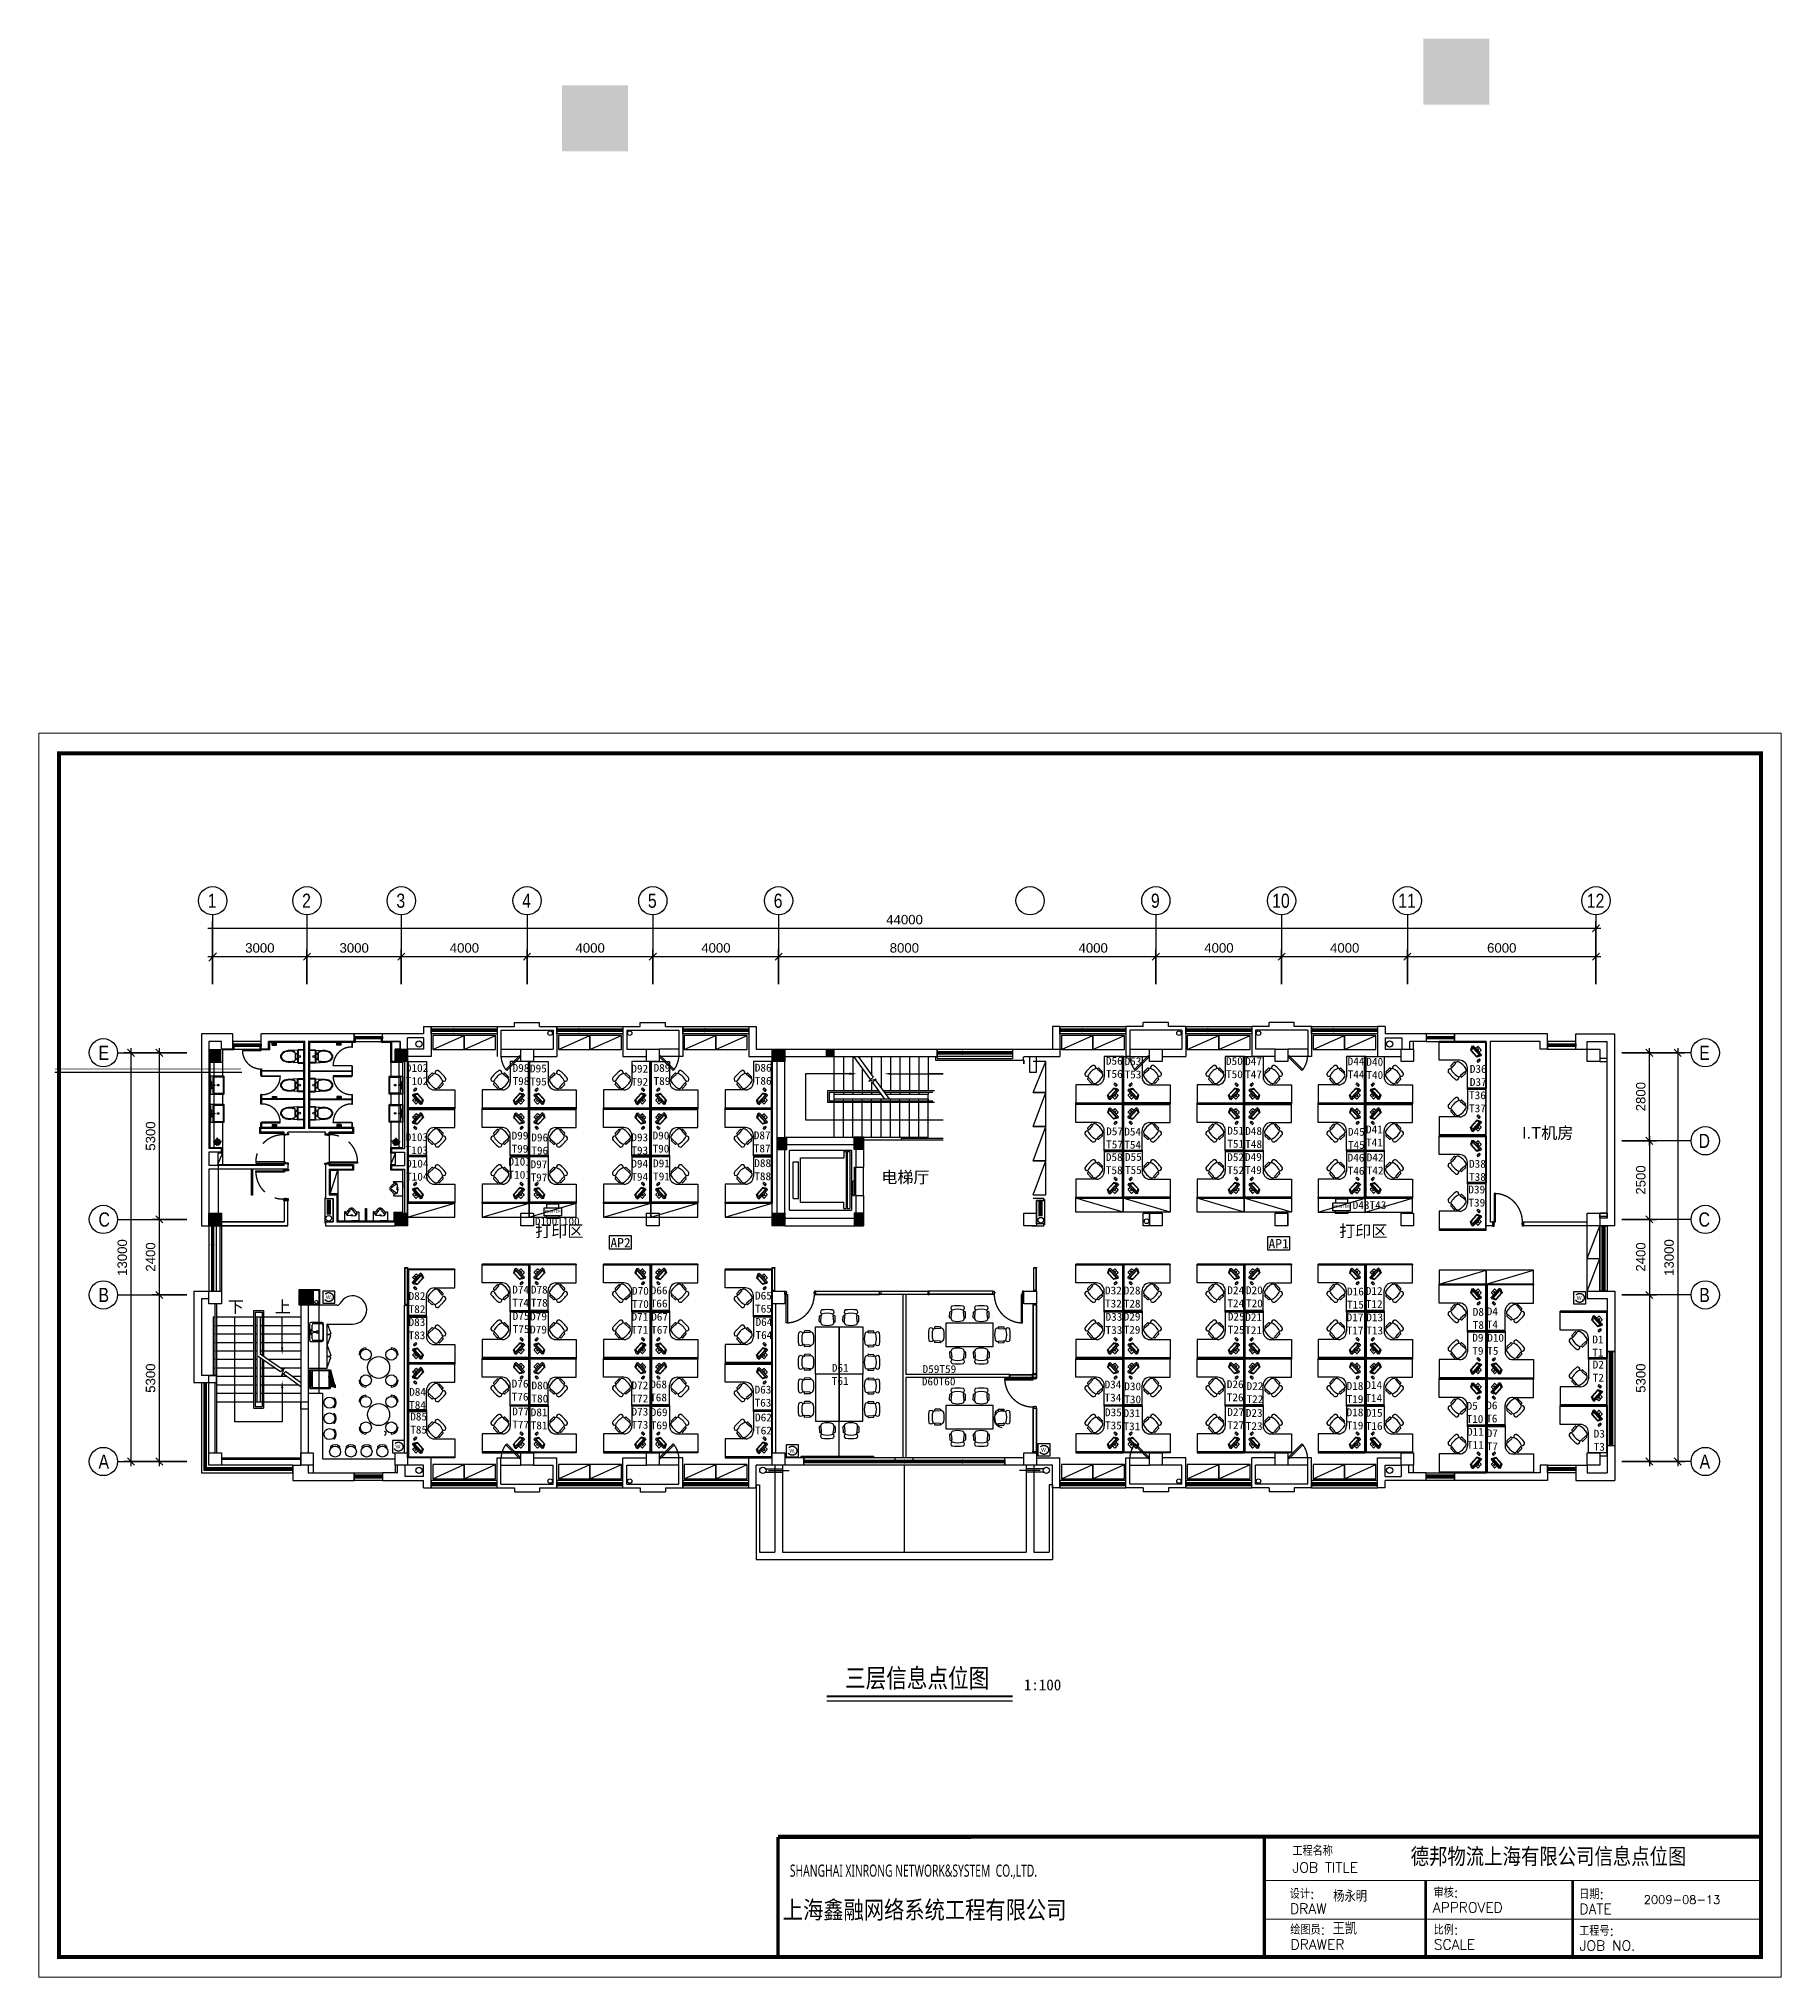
# Model space of a CAD drawing. Header units: millimetres. Extents: x 526420 to 928802, y 401925 to 509768.
# Drawn here: x 669580 to 725003, y 403020 to 464677 of the extents above; entities that cross this region are included whole.
import ezdxf
from ezdxf.enums import TextEntityAlignment as Align

# ---------------------------------------------------------------- set-up
doc = ezdxf.new("R2010")
doc.units = ezdxf.units.MM
doc.header["$LTSCALE"] = 3000
doc.header["$MEASUREMENT"] = 0
for name, pattern in [('CENTER', [2, 1.25, -0.25, 0.25, -0.25]), ('DASH', [0.35, 0.25, -0.1]), ('DASHED', [0.75, 0.5, -0.25]), ('DASHED2', [0.375, 0.25, -0.125]), ('HIDDEN', [0.375, 0.25, -0.125]), ('TRATTEGGIATA2', [0.375, 0.25, -0.125])]:
    doc.linetypes.add(name, pattern=pattern)
doc.layers.get('0').update_dxf_attribs({"linetype": 'CONTINUOUS'})
for name, color, linetype in [('4', 4, 'CONTINUOUS'), ('8', 8, 'CONTINUOUS'), ('A', 7, 'CONTINUOUS'), ('A-WALL', 6, 'CONTINUOUS'), ('D-GJG', 7, 'CONTINUOUS'), ('D-WALL', 7, 'CONTINUOUS'), ('D-WINDOW', 7, 'CONTINUOUS'), ('P-DOOR', 7, 'CONTINUOUS'), ('P-FURNI-A', 7, 'CONTINUOUS'), ('P-FURNI-I', 7, 'CONTINUOUS'), ('P-STAIR', 7, 'CONTINUOUS'), ('P-TEXT', 7, 'CONTINUOUS'), ('P-WALL', 7, 'CONTINUOUS'), ('环控', 3, 'CONTINUOUS'), ('窗台线', 7, 'CONTINUOUS')]:
    doc.layers.add(name, color=color, linetype=linetype)
doc.styles.add('Arial', font='ARIAL.TTF')
doc.styles.get("Standard").update_dxf_attribs({"font": 'romans.shx', "width": 0.65, "bigfont": 'hzfs1.shx'})
doc.styles.add('TITLE', font='ARIAL.TTF')
doc.styles.add('宋体', font='SimSun.ttf')

msp = doc.modelspace()

# ---------------------------------------------------------------- texts
at = {"color": 0, "style": 'Arial', "width": 0.8}
for s, p in [('1', (674955, 437036)), ('2', (677955, 437036)), ('3', (680955, 437036)), ('4', (684955, 437036)), ('5', (688955, 437036)), ('6', (692955, 437036)), ('9', (704955, 437036)), ('10', (708810, 437036)), ('11', (712822, 437036)), ('12', (718818, 437036)), ('E', (671480, 432196)), ('E', (722394, 432196)), ('D', (722373, 429396)), ('C', (671480, 426896)), ('C', (722373, 426896)), ('B', (671480, 424496)), ('B', (722396, 424496)), ('A', (671480, 419196)), ('A', (722406, 419196))]:
    msp.add_text(s, height=450, dxfattribs=at).set_placement(p)
at = {"color": 0, "style": 'Arial'}
for s, p in [('44000', (696536, 436510)), ('3000', (676146, 435610)), ('3000', (679146, 435610)), ('4000', (682652, 435610)), ('4000', (686652, 435610)), ('4000', (690652, 435610)), ('8000', (696646, 435610)), ('4000', (702652, 435610)), ('4000', (706652, 435610)), ('4000', (710652, 435610)), ('6000', (715647, 435610))]:
    msp.add_text(s, height=300, dxfattribs=at).set_placement(p)
for s, p in [('2800', (720685, 430562)), ('5300', (673285, 429309)), ('2500', (720685, 427912)), ('13000', (672385, 425328)), ('2400', (673285, 425462)), ('2400', (720685, 425462)), ('13000', (721585, 425328)), ('5300', (673285, 421609)), ('5300', (720685, 421609))]:
    msp.add_text(s, height=300, rotation=90, dxfattribs=at).set_placement(p)
at = {"color": 0, "linetype": 'DASH', "style": 'Arial'}
for p in [(685668, 427338), (710761, 427498)]:
    msp.add_text('PRINTER', height=84, dxfattribs=at).set_placement(p)
at = {"layer": '4', "color": 0, "style": '宋体'}
msp.add_text('1:100', height=350, dxfattribs=at).set_placement((700913, 412145, -31883))
at = {"layer": '8', "color": 0, "style": '宋体', "width": 0.8}
msp.add_text('三层信息点位图', height=600, dxfattribs=at).set_placement((695228, 412235, -31883))
at = {"layer": 'A', "linetype": 'ByBlock', "lineweight": 0}
for s, height, p in [('工程名称', 322.2, (709454, 406883)), ('德邦物流上海有限公司信息点位图', 584.58, (713216, 406553)), ('JOB TITLE', 322.2, (709454, 406351)), ('设计:', 322.2, (709372, 405515)), ('杨永明', 359.3, (710751, 405418)), ('审核:', 322.2, (713946, 405554)), ('日期:', 322.2, (718576, 405506)), ('上海鑫融网络系统工程有限公司', 644.45, (693245, 404818)), ('DRAW', 322.2, (709381, 405040)), ('APPROVED', 322.2, (713920, 405079)), ('DATE', 322.2, (718586, 405031)), ('绘图员:', 322.2, (709387, 404378)), ('王凯', 389.3, (710732, 404376)), ('比例:', 322.2, (713946, 404374)), ('工程号:', 322.2, (718576, 404340)), ('DRAWER', 322.2, (709396, 403903)), ('SCALE', 322.2, (713955, 403899)), ('JOB NO.', 322.2, (718586, 403865))]:
    msp.add_text(s, height=height, dxfattribs=at).set_placement(p)
at = {"layer": 'A', "linetype": 'ByBlock', "lineweight": 0, "insert": (693471, 406604), "char_height": 386.672, "width": 20453.43, "attachment_point": 1}
msp.add_mtext('{\\fLucida Handwriting|b0|i0|c0|p66;SHANGHAI \\fLucida Handwriting|b0|i0|c134|p66;XINRONG\\fLucida Handwriting|b0|i0|c0|p66; NETWORK&SYSTEM  CO.,LTD.}', dxfattribs=at)
at = {"layer": 'P-FURNI-I', "color": 0, "linetype": 'DASH', "style": 'TITLE'}
for p in [(678711, 424595), (718500, 424570), (680927, 419839), (693456, 419710), (701461, 419736)]:
    msp.add_text('W.', height=115.2, dxfattribs=at).set_placement(p)
at = {"layer": 'P-FURNI-I', "color": 6, "ltscale": 0.7, "attachment_point": 1}
for s, insert, char_height, width in [('{\\fKaiTi_GB2312|b0|i0|c134|p49;\\W1.05;\\C3;D56\\PT56}', (703521, 432295), 250, 339.37), ('{\\fKaiTi_GB2312|b0|i0|c134|p49;\\W1.05;\\C3;D53\\PT53}', (704116, 432277), 250, 528.81), ('{\\fKaiTi_GB2312|b0|i0|c134|p49;\\W1.05;\\C3;D50\\PT50}', (707342, 432284), 250, 339.37), ('{\\fKaiTi_GB2312|b0|i0|c134|p49;\\W1.05;\\C3;D47\\PT47}', (707951, 432279), 250, 528.81), ('{\\fKaiTi_GB2312|b0|i0|c134|p49;\\W1.05;\\C3;D44\\PT44}', (711211, 432279), 250, 339.37), ('{\\fKaiTi_GB2312|b0|i0|c134|p49;\\W1.05;\\C3;D40\\PT40}', (711806, 432261), 250, 528.81), ('{\\fKaiTi_GB2312|b0|i0|c134|p49;\\W1.05;\\C3;D102\\PT102}', (681255, 432065), 250, 596.97), ('{\\fKaiTi_GB2312|b0|i0|c134|p49;\\W1.05;\\C3;D98\\PT98}', (684650, 432066), 250, 472.17), ('{\\fKaiTi_GB2312|b0|i0|c134|p49;\\W1.05;\\C3;D95\\PT95}', (685203, 432050), 250, 596.97), ('{\\fKaiTi_GB2312|b0|i0|c134|p49;\\W1.05;\\C3;D92\\PT92}', (688427, 432043), 250, 339.37), ('{\\fKaiTi_GB2312|b0|i0|c134|p49;\\W1.05;\\C3;D89\\PT89}', (689134, 432069), 250, 339.37), ('{\\fKaiTi_GB2312|b0|i0|c134|p49;\\W1.05;\\C3;D86\\PT86}', (692354, 432075), 250, 472.17), ('{\\fKaiTi_GB2312|b0|i0|c134|p49;\\W1.05;\\C3;D103\\PT103}', (681251, 429867), 250, 339.37), ('{\\fKaiTi_GB2312|b0|i0|c134|p49;\\W1.05;\\C3;D99\\PT99}', (684618, 429915), 250, 339.37), ('{\\fKaiTi_GB2312|b0|i0|c134|p49;\\W1.05;\\C3;D96\\PT96}', (685246, 429856), 250, 339.37), ('{\\fKaiTi_GB2312|b0|i0|c134|p49;\\W1.05;\\C3;D93\\PT93}', (688427, 429860), 250, 339.37), ('{\\fKaiTi_GB2312|b0|i0|c134|p49;\\W1.05;\\C3;D90\\PT90}', (689103, 429918), 250, 339.37), ('{\\fKaiTi_GB2312|b0|i0|c134|p49;\\W1.05;\\C3;D87\\PT87}', (692322, 429924), 250, 339.37), ('{\\fKaiTi_GB2312|b0|i0|c134|p49;\\W1.05;\\C3;D57\\PT57}', (703530, 430051), 250, 339.37), ('{\\fKaiTi_GB2312|b0|i0|c134|p49;\\W1.05;\\C3;D54\\PT54}', (704106, 430042), 250, 339.37), ('{\\fKaiTi_GB2312|b0|i0|c134|p49;\\W1.05;\\C3;D51\\PT51}', (707383, 430072), 250, 339.37), ('{\\fKaiTi_GB2312|b0|i0|c134|p49;\\W1.05;\\C3;D48\\PT48}', (707953, 430062), 250, 339.37), ('{\\fKaiTi_GB2312|b0|i0|c134|p49;\\W1.05;\\C3;D45\\PT45}', (711220, 430035), 250, 339.37), ('{\\fKaiTi_GB2312|b0|i0|c134|p49;\\W1.05;\\C3;D41\\PT41}', (711795, 430111), 250, 339.37), ('{\\fKaiTi_GB2312|b0|i0|c134|p49;\\W1.05;\\C3;D55\\PT55}', (704128, 429237), 250, 339.37), ('{\\fKaiTi_GB2312|b0|i0|c134|p49;\\W1.05;\\C3;D52\\PT52}', (707380, 429230), 250, 339.37), ('{\\fKaiTi_GB2312|b0|i0|c134|p49;\\W1.05;\\C3;D49\\PT49}', (707946, 429237), 250, 339.37), ('{\\fKaiTi_GB2312|b0|i0|c134|p49;\\W1.05;\\C3;D42\\PT42}', (711818, 429221), 250, 339.37), ('{\\fKaiTi_GB2312|b0|i0|c134|p49;\\W1.05;\\C3;D104\\PT104}', (681262, 429025), 250, 339.37), ('{\\fKaiTi_GB2312|b0|i0|c134|p49;\\W1.05;\\C3;D101\\PT101}', (684519, 429087), 250, 339.37), ('{\\fKaiTi_GB2312|b0|i0|c134|p49;\\W1.05;\\C3;D97\\PT97}', (685222, 429002), 250, 339.37), ('{\\fKaiTi_GB2312|b0|i0|c134|p49;\\W1.05;\\C3;D94\\PT94}', (688427, 429021), 250, 339.37), ('{\\fKaiTi_GB2312|b0|i0|c134|p49;\\W1.05;\\C3;D91\\PT91}', (689119, 429032), 250, 339.37), ('{\\fKaiTi_GB2312|b0|i0|c134|p49;\\W1.05;\\C3;D88\\PT88}', (692338, 429038), 250, 339.37), ('{\\fKaiTi_GB2312|b0|i0|c134|p49;\\W1.05;\\C3;D38\\PT38}', (715073, 429018), 250, 339.37), ('{\\fKaiTi_GB2312|b0|i0|c134|p49;\\W1.05;\\C3;D39\\PT39}', (715051, 428200), 250, 339.37), ('{\\fKaiTi_GB2312|b0|i0|c134|p49;\\W1.05;\\C3;D43T43}', (711372, 427704), 250, 339.37), ('{\\fKaiTi_GB2312|b0|i0|c134|p49;\\W1.05;\\C3;D100T100}', (685358, 427191), 250, 339.37), ('{\\fSimHei|b0|i0|c134|p2;\\W1.05;AP2}', (687763, 426532), 300, 434.34), ('{\\fSimHei|b0|i0|c134|p2;\\W1.05;AP1}', (708695, 426502), 300, 434.34), ('{\\fKaiTi_GB2312|b0|i0|c134|p49;\\W1.05;\\C3;D74\\PT74}', (684639, 425017), 250, 339.37), ('{\\fKaiTi_GB2312|b0|i0|c134|p49;\\W1.05;\\C3;D78\\PT78}', (685232, 425016), 250, 339.37), ('{\\fKaiTi_GB2312|b0|i0|c134|p49;\\W1.05;\\C3;D70\\PT70}', (688448, 424977), 250, 339.37), ('{\\fKaiTi_GB2312|b0|i0|c134|p49;\\W1.05;\\C3;D66\\PT66}', (689043, 424993), 250, 339.37), ('{\\fKaiTi_GB2312|b0|i0|c134|p49;\\W1.05;\\C3;D65\\PT65}', (692363, 424826), 250, 339.37), ('{\\fKaiTi_GB2312|b0|i0|c134|p49;\\W1.05;\\C3;D32\\PT32}', (703494, 424989), 250, 339.37), ('{\\fKaiTi_GB2312|b0|i0|c134|p49;\\W1.05;\\C3;D28\\PT28}', (704088, 424988), 250, 339.37), ('{\\fKaiTi_GB2312|b0|i0|c134|p49;\\W1.05;\\C3;D24\\PT24}', (707384, 424996), 250, 339.37), ('{\\fKaiTi_GB2312|b0|i0|c134|p49;\\W1.05;\\C3;D20\\PT20}', (707977, 424996), 250, 339.37), ('{\\fKaiTi_GB2312|b0|i0|c134|p49;\\W1.05;\\C3;D16\\PT15}', (711193, 424957), 250, 339.37), ('{\\fKaiTi_GB2312|b0|i0|c134|p49;\\W1.05;\\C3;D12\\PT12}', (711788, 424973), 250, 339.37), ('{\\fKaiTi_GB2312|b0|i0|c134|p49;\\W1.05;\\C3;D82\\PT82}', (681342, 424812), 250, 339.37), ('{\\fKaiTi_GB2312|b0|i0|c134|p49;\\W1.05;\\C3;D8\\PT8}', (715191, 424308), 250, 339.37), ('{\\fKaiTi_GB2312|b0|i0|c134|p49;\\W1.05;\\C3;D4\\PT4}', (715635, 424324), 250, 339.37), ('{\\fKaiTi_GB2312|b0|i0|c134|p49;\\W1.05;\\C3;D83\\PT83}', (681340, 423981), 250, 596.97), ('{\\fKaiTi_GB2312|b0|i0|c134|p49;\\W1.05;\\C3;D75\\PT75}', (684654, 424178), 250, 472.17), ('{\\fKaiTi_GB2312|b0|i0|c134|p49;\\W1.05;\\C3;D79\\PD79}', (685207, 424162), 250, 596.97), ('{\\fKaiTi_GB2312|b0|i0|c134|p49;\\W1.05;\\C3;D71\\PT71}', (688432, 424154), 250, 339.37), ('{\\fKaiTi_GB2312|b0|i0|c134|p49;\\W1.05;\\C3;D67\\PT67}', (689059, 424154), 250, 339.37), ('{\\fKaiTi_GB2312|b0|i0|c134|p49;\\W1.05;\\C3;D64\\PT64}', (692378, 423987), 250, 472.17), ('{\\fKaiTi_GB2312|b0|i0|c134|p49;\\W1.05;\\C3;D33\\PT33}', (703510, 424150), 250, 472.17), ('{\\fKaiTi_GB2312|b0|i0|c134|p49;\\W1.05;\\C3;D29\\PT29}', (704086, 424157), 250, 596.97), ('{\\fKaiTi_GB2312|b0|i0|c134|p49;\\W1.05;\\C3;D25\\PT25}', (707400, 424158), 250, 472.17), ('{\\fKaiTi_GB2312|b0|i0|c134|p49;\\W1.05;\\C3;D21\\PT21}', (707953, 424142), 250, 596.97), ('{\\fKaiTi_GB2312|b0|i0|c134|p49;\\W1.05;\\C3;D17\\PT17}', (711178, 424134), 250, 339.37), ('{\\fKaiTi_GB2312|b0|i0|c134|p49;\\W1.05;\\C3;D13\\PT13}', (711804, 424134), 250, 339.37), ('{\\fKaiTi_GB2312|b0|i0|c134|p49;\\W1.05;\\C3;D10\\PT5}', (715650, 423486), 250, 343.02), ('{\\fKaiTi_GB2312|b0|i0|c134|p49;\\W1.05;\\C3;D1\\PT1}', (718996, 423429), 250, 339.37), ('{\\fKaiTi_GB2312|b0|i0|c134|p49;\\W1.05;\\C3;D61\\PT61}', (694805, 422529), 250, 339.37), ('{\\fKaiTi_GB2312|b0|i0|c134|p49;\\W1.05;\\C3;D59T59}', (697691, 422489), 250, 1042.48), ('{\\fKaiTi_GB2312|b0|i0|c134|p49;\\W1.05;\\C3;D2\\PT2}', (719006, 422631), 250, 339.37), ('{\\fKaiTi_GB2312|b0|i0|c134|p49;\\W1.05;\\C3;D84\\PT84}', (681361, 421764), 250, 339.37), ('{\\fKaiTi_GB2312|b0|i0|c134|p49;\\W1.05;\\C3;D76\\PT76}', (684623, 422027), 250, 339.37), ('{\\fKaiTi_GB2312|b0|i0|c134|p49;\\W1.05;\\C3;D80\\PT80}', (685251, 421968), 250, 339.37), ('{\\fKaiTi_GB2312|b0|i0|c134|p49;\\W1.05;\\C3;D72\\PT72}', (688432, 421971), 250, 339.37), ('{\\fKaiTi_GB2312|b0|i0|c134|p49;\\W1.05;\\C3;D68\\PT68}', (689027, 422003), 250, 339.37), ('{\\fKaiTi_GB2312|b0|i0|c134|p49;\\W1.05;\\C3;D63\\PT63}', (692347, 421836), 250, 339.37), ('{\\fKaiTi_GB2312|b0|i0|c134|p49;\\W1.05;\\C3;D60T60}', (697667, 422095), 250, 339.37), ('{\\fKaiTi_GB2312|b0|i0|c134|p49;\\W1.05;\\C3;D34\\PT34}', (703479, 421999), 250, 339.37), ('{\\fKaiTi_GB2312|b0|i0|c134|p49;\\W1.05;\\C3;D30\\PT30}', (704107, 421940), 250, 339.37), ('{\\fKaiTi_GB2312|b0|i0|c134|p49;\\W1.05;\\C3;D26\\PT26}', (707368, 422007), 250, 339.37), ('{\\fKaiTi_GB2312|b0|i0|c134|p49;\\W1.05;\\C3;D22\\PT22}', (707996, 421948), 250, 339.37), ('{\\fKaiTi_GB2312|b0|i0|c134|p49;\\W1.05;\\C3;D18\\PT19}', (711178, 421951), 250, 339.37), ('{\\fKaiTi_GB2312|b0|i0|c134|p49;\\W1.05;\\C3;D14\\PT14}', (711773, 421983), 250, 339.37), ('{\\fKaiTi_GB2312|b0|i0|c134|p49;\\W1.05;\\C3;D77\\PT77}', (684639, 421141), 250, 339.37), ('{\\fKaiTi_GB2312|b0|i0|c134|p49;\\W1.05;\\C3;D73\\PT73}', (688432, 421133), 250, 339.37), ('{\\fKaiTi_GB2312|b0|i0|c134|p49;\\W1.05;\\C3;D69\\PT69}', (689043, 421117), 250, 339.37), ('{\\fKaiTi_GB2312|b0|i0|c134|p49;\\W1.05;\\C3;D27\\PT27}', (707384, 421121), 250, 339.37), ('{\\fKaiTi_GB2312|b0|i0|c134|p49;\\W1.05;\\C3;D5\\PT10}', (714993, 421318), 250, 339.37), ('{\\fKaiTi_GB2312|b0|i0|c134|p49;\\W1.05;\\C3;D6\\PT6}', (715619, 421334), 250, 339.37), ('{\\fKaiTi_GB2312|b0|i0|c134|p49;\\W1.05;\\C3;D85\\PT85}', (681395, 420979), 250, 339.37), ('{\\fKaiTi_GB2312|b0|i0|c134|p49;\\W1.05;\\C3;D81\\PT81}', (685227, 421114), 250, 339.37), ('{\\fKaiTi_GB2312|b0|i0|c134|p49;\\W1.05;\\C3;D62\\PT62}', (692363, 420950), 250, 339.37), ('{\\fKaiTi_GB2312|b0|i0|c134|p49;\\W1.05;\\C3;D35\\PT35}', (703494, 421113), 250, 339.37), ('{\\fKaiTi_GB2312|b0|i0|c134|p49;\\W1.05;\\C3;D31\\PT31}', (704082, 421086), 250, 339.37), ('{\\fKaiTi_GB2312|b0|i0|c134|p49;\\W1.05;\\C3;D23\\PT23}', (707972, 421093), 250, 339.37), ('{\\fKaiTi_GB2312|b0|i0|c134|p49;\\W1.05;\\C3;D18\\PT19}', (711178, 421113), 250, 339.37), ('{\\fKaiTi_GB2312|b0|i0|c134|p49;\\W1.05;\\C3;D15\\PT16}', (711788, 421097), 250, 339.37), ('{\\fKaiTi_GB2312|b0|i0|c134|p49;\\W1.05;\\C3;D11\\PT11}', (715009, 420495), 250, 339.37), ('{\\fKaiTi_GB2312|b0|i0|c134|p49;\\W1.05;\\C3;D7\\PT7}', (715635, 420448), 250, 339.37), ('{\\fKaiTi_GB2312|b0|i0|c134|p49;\\W1.05;\\C3;D3\\PT3}', (719038, 420433), 250, 339.37)]:
    msp.add_mtext(s, dxfattribs=dict(at, insert=insert, char_height=char_height, width=width))
at = {"layer": 'P-FURNI-I', "color": 1, "ltscale": 0.7, "char_height": 250, "attachment_point": 1}
for s, insert, width in [('{\\fKaiTi_GB2312|b0|i0|c134|p49;\\W1.05;\\C3;D36\\PD37}', (715097, 432036), 280.11), ('{\\fKaiTi_GB2312|b0|i0|c134|p49;\\W1.05;\\C3;T36\\PT37}', (715073, 431199), 339.37), ('{\\fKaiTi_GB2312|b0|i0|c134|p49;\\W1.05;\\C3;D58\\PT58}', (703520, 429230), 339.37), ('{\\fKaiTi_GB2312|b0|i0|c134|p49;\\W1.05;\\C3;D46\\PT46}', (711210, 429214), 339.37), ('{\\fKaiTi_GB2312|b0|i0|c134|p49;\\W1.05;\\C3;D9\\PT9}', (715176, 423486), 339.37)]:
    msp.add_mtext(s, dxfattribs=dict(at, insert=insert, width=width))
at = {"layer": 'P-TEXT', "color": 0, "style": 'Arial'}
for s, p in [('I.T机房', (718391, 429689)), ('电梯厅', (697913, 428278)), ('下', (676100, 424156)), ('上', (677600, 424156))]:
    msp.add_text(s, height=375, dxfattribs=at).set_placement(p, align=Align.RIGHT)
for p in [(685369, 426565), (710943, 426565)]:
    msp.add_text('打印区', height=375, dxfattribs=at).set_placement(p)

# ---------------------------------------------------------------- blocks, each defined once
blk = doc.blocks.new('日期')
at = {"layer": 'A', "linetype": 'ByBlock', "lineweight": 0}
blk.add_text('2009-08-13', height=268.1, dxfattribs=at).set_placement((577160, 406164))

# ---------------------------------------------------------------- hatches: boundary and pattern name
at = {"layer": 'D-WALL', "ltscale": 100}
for points in [[(713623, 462577), (715723, 462577), (715723, 464677), (713623, 464677)], [(686218, 461098), (688318, 461098), (688318, 463198), (686218, 463198)]]:
    msp.add_hatch(color=7, dxfattribs=at).paths.add_polyline_path(points)

# ---------------------------------------------------------------- linework, layer by layer
at = {"color": 0, "linetype": 'CENTER'}
for p, q in [((675111, 436809), (675111, 434609)), ((678111, 436809), (678111, 434609)), ((681111, 436809), (681111, 434609)), ((685111, 436809), (685111, 434609)), ((689111, 436809), (689111, 434609)), ((693111, 436809), (693111, 434609)), ((705111, 436809), (705111, 434609)), ((709111, 436809), (709111, 434609)), ((713111, 436809), (713111, 434609)), ((719111, 436809), (719111, 434609)), ((672086, 432424), (674286, 432424)), ((722136, 432424), (719936, 432424)), ((722136, 429624), (719936, 429624)), ((672086, 427124), (674286, 427124)), ((722136, 427124), (719936, 427124)), ((672086, 424724), (674286, 424724)), ((722136, 424724), (719936, 424724)), ((672086, 419424), (674286, 419424)), ((722136, 419424), (719936, 419424))]:
    msp.add_line(p, q, dxfattribs=at)
at = {"color": 0, "ltscale": 0.7}
for p, q in [((675111, 434609), (675111, 436609)), ((719111, 434609), (719111, 436609)), ((674961, 436384), (719261, 436384)), ((674961, 435484), (678261, 435484)), ((675111, 434609), (675111, 435709)), ((677961, 435484), (681261, 435484)), ((678111, 434609), (678111, 435709)), ((678111, 434609), (678111, 435709)), ((680961, 435484), (685261, 435484)), ((681111, 434609), (681111, 435709)), ((681111, 434609), (681111, 435709)), ((684961, 435484), (689261, 435484)), ((685111, 434609), (685111, 435709)), ((685111, 434609), (685111, 435709)), ((688961, 435484), (693261, 435484)), ((689111, 434609), (689111, 435709)), ((689111, 434609), (689111, 435709)), ((692961, 435484), (701261, 435484)), ((693111, 434609), (693111, 435709)), ((693111, 434609), (693111, 435709)), ((700961, 435484), (705261, 435484)), ((704961, 435484), (709261, 435484)), ((705111, 434609), (705111, 435709)), ((705111, 434609), (705111, 435709)), ((708961, 435484), (713261, 435484)), ((709111, 434609), (709111, 435709)), ((709111, 434609), (709111, 435709)), ((712961, 435484), (719261, 435484)), ((713111, 434609), (713111, 435709)), ((713111, 434609), (713111, 435709)), ((719111, 434609), (719111, 435709)), ((674286, 432424), (672286, 432424)), ((672511, 432574), (672511, 419274)), ((674286, 432424), (673186, 432424)), ((673411, 432574), (673411, 426974)), ((694631, 432544), (694871, 432544)), ((694631, 432304), (694871, 432304)), ((719936, 432424), (721036, 432424)), ((719936, 432424), (721936, 432424)), ((720811, 429474), (720811, 432574)), ((721711, 432574), (721711, 419274)), ((720811, 429774), (720811, 426974)), ((693071, 429344), (693071, 429744)), ((693071, 429344), (693371, 429344)), ((719936, 429624), (721036, 429624)), ((719936, 429624), (721036, 429624)), ((674286, 427124), (673186, 427124)), ((674286, 427124), (673186, 427124)), ((673411, 427274), (673411, 424574)), ((719936, 427124), (721036, 427124)), ((719936, 427124), (721036, 427124)), ((720811, 427274), (720811, 424574)), ((673411, 424874), (673411, 419274)), ((720811, 424874), (720811, 419274)), ((674286, 424724), (673186, 424724)), ((674286, 424724), (673186, 424724)), ((719936, 424724), (721036, 424724)), ((719936, 424724), (721036, 424724)), ((674286, 419424), (672286, 419424)), ((674286, 419424), (673186, 419424)), ((719936, 419424), (721036, 419424)), ((719936, 419424), (721936, 419424)), ((692694, 419087), (693231, 419087)), ((692703, 419187), (693231, 419187)), ((692795, 419137), (693443, 419137)), ((701427, 419137), (700779, 419137)), ((701538, 419187), (700991, 419187)), ((701547, 419087), (700991, 419087))]:
    msp.add_line(p, q, dxfattribs=at)
at = {"color": 0, "linetype": 'ByBlock'}
for p, q in [((718999, 436271), (719224, 436496)), ((674984, 435334), (675237, 435601)), ((677999, 435371), (678224, 435596)), ((680999, 435371), (681224, 435596)), ((681224, 435596), (680999, 435371)), ((684999, 435371), (685224, 435596)), ((685224, 435596), (684999, 435371)), ((688999, 435371), (689224, 435596)), ((689224, 435596), (688999, 435371)), ((692999, 435371), (693224, 435596)), ((693224, 435596), (692999, 435371)), ((704999, 435371), (705224, 435596)), ((705224, 435596), (704999, 435371)), ((708999, 435371), (709224, 435596)), ((709224, 435596), (708999, 435371)), ((712999, 435371), (713224, 435596)), ((713224, 435596), (712999, 435371)), ((718999, 435371), (719224, 435596)), ((672624, 432311), (672399, 432536)), ((673524, 432311), (673299, 432536)), ((720924, 432311), (720699, 432536)), ((721824, 432311), (721599, 432536)), ((720924, 429511), (720699, 429736)), ((720699, 429736), (720924, 429511)), ((673299, 427236), (673524, 427011)), ((673524, 427011), (673299, 427236)), ((720699, 427236), (720924, 427011)), ((720924, 427011), (720699, 427236)), ((673299, 424836), (673524, 424611)), ((673524, 424611), (673299, 424836)), ((720699, 424836), (720924, 424611)), ((720924, 424611), (720699, 424836)), ((672399, 419536), (672624, 419311)), ((673299, 419536), (673524, 419311)), ((720699, 419536), (720924, 419311)), ((721599, 419536), (721824, 419311))]:
    msp.add_line(p, q, dxfattribs=at)
at = {"color": 0}
for p, q in [((677728, 432433), (677728, 432455)), ((677738, 432427), (677738, 432188)), ((677738, 432400), (677767, 432400)), ((677738, 432380), (677751, 432380)), ((677738, 432370), (677751, 432370)), ((677738, 432245), (677751, 432245)), ((677738, 432235), (677751, 432235)), ((677738, 432215), (677767, 432215)), ((677751, 432380), (677751, 432235)), ((677751, 432375), (677767, 432375)), ((677751, 432240), (677767, 432240)), ((678464, 432400), (678435, 432400)), ((678451, 432375), (678435, 432375)), ((678451, 432240), (678435, 432240)), ((678464, 432215), (678435, 432215)), ((678451, 432380), (678451, 432235)), ((678464, 432380), (678451, 432380)), ((678464, 432370), (678451, 432370)), ((678464, 432245), (678451, 432245)), ((678464, 432235), (678451, 432235)), ((678464, 432427), (678464, 432188)), ((678474, 432433), (678474, 432455)), ((677728, 432159), (677728, 432182)), ((678474, 432159), (678474, 432182)), ((677728, 431542), (677728, 431520)), ((677728, 431269), (677728, 431247)), ((677738, 431274), (677738, 431513)), ((677738, 431487), (677767, 431487)), ((677738, 431467), (677751, 431467)), ((677738, 431457), (677751, 431457)), ((677738, 431331), (677751, 431331)), ((677738, 431321), (677751, 431321)), ((677738, 431301), (677767, 431301)), ((677751, 431321), (677751, 431467)), ((677751, 431462), (677767, 431462)), ((677751, 431326), (677767, 431326)), ((678464, 431487), (678435, 431487)), ((678451, 431462), (678435, 431462)), ((678451, 431326), (678435, 431326)), ((678464, 431301), (678435, 431301)), ((678451, 431321), (678451, 431467)), ((678464, 431467), (678451, 431467)), ((678464, 431457), (678451, 431457)), ((678464, 431331), (678451, 431331)), ((678464, 431321), (678451, 431321)), ((678464, 431274), (678464, 431513)), ((678474, 431542), (678474, 431520)), ((678474, 431269), (678474, 431247)), ((677728, 430649), (677728, 430626)), ((677728, 430375), (677728, 430353)), ((677738, 430381), (677738, 430620)), ((677738, 430593), (677767, 430593)), ((677738, 430573), (677751, 430573)), ((677738, 430563), (677751, 430563)), ((677738, 430437), (677751, 430437)), ((677738, 430427), (677751, 430427)), ((677738, 430407), (677767, 430407)), ((677751, 430427), (677751, 430573)), ((677751, 430568), (677767, 430568)), ((677751, 430432), (677767, 430432)), ((678464, 430593), (678435, 430593)), ((678451, 430568), (678435, 430568)), ((678451, 430432), (678435, 430432)), ((678464, 430407), (678435, 430407)), ((678451, 430427), (678451, 430573)), ((678464, 430573), (678451, 430573)), ((678464, 430563), (678451, 430563)), ((678464, 430437), (678451, 430437)), ((678464, 430427), (678451, 430427)), ((678464, 430381), (678464, 430620)), ((678474, 430649), (678474, 430626)), ((678474, 430375), (678474, 430353))]:
    msp.add_line(p, q, dxfattribs=at)
at = {"color": 0, "ltscale": 2}
for p, q in [((675064, 431468), (675064, 431511)), ((675064, 431452), (675064, 431460)), ((675064, 431335), (675064, 431328)), ((675064, 431320), (675064, 431276)), ((675074, 431468), (675074, 431511)), ((675074, 431452), (675074, 431460)), ((675074, 431335), (675074, 431328)), ((675074, 431320), (675074, 431276)), ((681128, 431468), (681128, 431511)), ((681128, 431452), (681128, 431460)), ((681128, 431335), (681128, 431328)), ((681128, 431320), (681128, 431276)), ((681138, 431468), (681138, 431511)), ((681138, 431452), (681138, 431460)), ((681138, 431335), (681138, 431328)), ((681138, 431320), (681138, 431276)), ((675064, 430568), (675064, 430611)), ((675064, 430552), (675064, 430560)), ((675064, 430435), (675064, 430428)), ((675064, 430420), (675064, 430376)), ((675074, 430568), (675074, 430611)), ((675074, 430552), (675074, 430560)), ((675074, 430435), (675074, 430428)), ((675074, 430420), (675074, 430376)), ((681128, 430569), (681128, 430612)), ((681128, 430553), (681128, 430561)), ((681128, 430436), (681128, 430429)), ((681128, 430421), (681128, 430377)), ((681138, 430569), (681138, 430612)), ((681138, 430553), (681138, 430561)), ((681138, 430436), (681138, 430429)), ((681138, 430421), (681138, 430377)), ((678681, 427814), (678701, 427814)), ((678681, 427814), (678681, 427014)), ((678701, 427784), (678701, 427814)), ((678701, 427784), (678941, 427784)), ((678741, 427739), (678871, 427739)), ((678741, 427739), (678871, 427739)), ((678741, 427699), (678871, 427699)), ((678741, 427699), (678871, 427699)), ((678741, 427659), (678871, 427659)), ((678741, 427659), (678871, 427659)), ((678741, 427619), (678871, 427619)), ((678741, 427619), (678871, 427619)), ((678741, 427579), (678871, 427579)), ((678741, 427579), (678871, 427579)), ((678741, 427539), (678871, 427539)), ((678741, 427539), (678871, 427539)), ((678741, 427499), (678871, 427499)), ((678741, 427499), (678871, 427499)), ((678741, 427459), (678871, 427459)), ((678741, 427459), (678871, 427459)), ((678741, 427459), (678871, 427459)), ((678741, 427419), (678871, 427419)), ((678741, 427419), (678871, 427419)), ((678741, 427379), (678871, 427379)), ((678741, 427379), (678871, 427379)), ((678741, 427379), (678871, 427379)), ((678741, 427339), (678871, 427339)), ((678741, 427339), (678871, 427339)), ((678741, 427299), (678871, 427299)), ((678941, 427044), (678941, 427784)), ((701551, 427724), (701311, 427724)), ((701311, 426984), (701311, 427724)), ((701511, 427679), (701381, 427679)), ((701511, 427679), (701381, 427679)), ((701511, 427639), (701381, 427639)), ((701511, 427639), (701381, 427639)), ((701511, 427599), (701381, 427599)), ((701511, 427599), (701381, 427599)), ((701511, 427559), (701381, 427559)), ((701511, 427559), (701381, 427559)), ((701511, 427519), (701381, 427519)), ((701511, 427519), (701381, 427519)), ((701511, 427479), (701381, 427479)), ((701511, 427479), (701381, 427479)), ((701511, 427439), (701381, 427439)), ((701511, 427439), (701381, 427439)), ((701511, 427399), (701381, 427399)), ((701511, 427399), (701381, 427399)), ((701511, 427399), (701381, 427399)), ((701511, 427359), (701381, 427359)), ((701511, 427359), (701381, 427359)), ((701511, 427319), (701381, 427319)), ((701511, 427319), (701381, 427319)), ((701511, 427319), (701381, 427319)), ((701551, 427724), (701551, 427754)), ((701571, 427754), (701551, 427754)), ((701571, 427754), (701571, 426954)), ((678681, 427014), (678701, 427014)), ((678701, 427044), (678701, 427014)), ((678701, 427044), (678941, 427044)), ((701551, 426984), (701311, 426984)), ((701511, 427279), (701381, 427279)), ((701511, 427279), (701381, 427279)), ((701511, 427239), (701381, 427239)), ((701551, 426984), (701551, 426954)), ((701571, 426954), (701551, 426954))]:
    msp.add_line(p, q, dxfattribs=at)
at = {"color": 0, "linetype": 'DASH'}
for p, q in [((685652, 427490), (686204, 427490)), ((685652, 427241), (685652, 427490)), ((686123, 427609), (685733, 427609)), ((685733, 427609), (685733, 427490)), ((686123, 427490), (686123, 427609)), ((686204, 427490), (686204, 427241)), ((710745, 427650), (711297, 427650)), ((710745, 427401), (710745, 427650)), ((711297, 427401), (710745, 427401)), ((711216, 427769), (710826, 427769)), ((710826, 427769), (710826, 427650)), ((710826, 427308), (710826, 427401)), ((711216, 427308), (710826, 427308)), ((711216, 427650), (711216, 427769)), ((711216, 427401), (711216, 427308)), ((711297, 427650), (711297, 427401)), ((686204, 427241), (685652, 427241)), ((685733, 427148), (685733, 427241)), ((686123, 427148), (685733, 427148)), ((686123, 427241), (686123, 427148))]:
    msp.add_line(p, q, dxfattribs=at)
at = {"color": 0, "ltscale": 5}
for centre in [(675111, 437259), (678111, 437259), (681111, 437259), (685111, 437259), (689111, 437259), (693111, 437259), (701111, 437259), (705111, 437259), (709111, 437259), (713111, 437259), (719111, 437259), (671636, 432424), (722586, 432424), (722586, 429624), (671636, 427124), (722586, 427124), (671636, 424724), (722586, 424724), (671636, 419424), (722586, 419424)]:
    msp.add_circle(centre, 450, dxfattribs=at)
at = {"color": 0, "ltscale": 0.7}
for centre, radius in [((685846, 433048), 70), ((688376, 433048), 70), ((705846, 433048), 70), ((705846, 433048), 70), ((708376, 433048), 70), ((708376, 433048), 70), ((681674, 432703), 100), ((712548, 432703), 100), ((712548, 432703), 100), ((678411, 424494), 50), ((681674, 419145), 100), ((685846, 418800), 70), ((688376, 418800), 70), ((692612, 419145), 100), ((701629, 419145), 100), ((705846, 418800), 70), ((705846, 418800), 70), ((708376, 418800), 70), ((708376, 418800), 70), ((712548, 419145), 100), ((712548, 419145), 100)]:
    msp.add_circle(centre, radius, dxfattribs=at)
at = {"color": 0, "ltscale": 2}
for centre, radius in [((675069, 431464), 6.42), ((675069, 431324), 6.42), ((675285, 431394), 25), ((680917, 431394), 25), ((681133, 431464), 6.42), ((681133, 431324), 6.42), ((675069, 430564), 6.42), ((675069, 430424), 6.42), ((675285, 430494), 25), ((680917, 430495), 25), ((681133, 430565), 6.42), ((681133, 430425), 6.42), ((678801, 427159), 90.6), ((701451, 427099), 90.6)]:
    msp.add_circle(centre, radius, dxfattribs=at)
at = {"color": 0}
for centre, radius, start, end in [((677394, 432307), 123, 155.78361, 179.76429), ((677394, 432308), 123, 180.23519, 204.21691), ((677488, 432250), 232, 109.38023, 152.4343), ((677467, 432348), 205, 205.93796, 251.13429), ((677394, 432307), 103, 156.1014, 179.71863), ((677394, 432308), 103, 180.28085, 204.05313), ((677488, 432250), 212, 109.3596, 152.27305), ((677467, 432348), 185, 206.03254, 251.26572), ((677544, 432099), 394, 89.71915, 109.82228), ((677544, 432099), 374, 89.65088, 109.8342), ((677562, 432109), 384, 64.26425, 92.27241), ((677562, 432109), 364, 60.93803, 92.34252), ((677767, 432388), 12.5, 270, 90), ((677767, 432227), 12.5, 270, 90), ((678435, 432388), 12.5, 90, 270), ((678435, 432227), 12.5, 90, 270), ((678640, 432109), 364, 87.65748, 119.06197), ((678640, 432109), 384, 87.72759, 115.73575), ((678658, 432099), 374, 70.1658, 90.34912), ((678658, 432099), 394, 70.17772, 90.28085), ((678714, 432250), 212, 27.72695, 70.6404), ((678714, 432250), 232, 27.5657, 70.61977), ((678735, 432348), 185, 288.73428, 333.96746), ((678735, 432348), 205, 288.86571, 334.06204), ((678808, 432307), 103, 0.28137, 23.8986), ((678808, 432308), 103, 335.94687, 359.71915), ((678808, 432307), 123, 0.23571, 24.21639), ((678808, 432308), 123, 335.78309, 359.76481), ((677561, 432565), 442, 248.66326, 277.69227), ((677561, 432565), 422, 248.60389, 277.72258), ((677585, 432437), 292, 276.37553, 301.63561), ((677585, 432437), 312, 276.41894, 297.19866), ((678617, 432437), 292, 238.36439, 263.62447), ((678617, 432437), 312, 242.80134, 263.58106), ((678641, 432565), 442, 262.30773, 291.33674), ((678641, 432565), 422, 262.27742, 291.39611), ((677394, 431393), 123, 155.78309, 179.76481), ((677394, 431394), 123, 180.23571, 204.21639), ((677467, 431354), 205, 108.86571, 154.06204), ((677488, 431451), 232, 207.5657, 250.61977), ((677394, 431393), 103, 155.94687, 179.71915), ((677394, 431394), 103, 180.28137, 203.8986), ((677467, 431354), 185, 108.73428, 153.96746), ((677488, 431451), 212, 207.72695, 250.6404), ((677561, 431137), 442, 82.30773, 111.33674), ((677561, 431137), 422, 82.27742, 111.39611), ((677544, 431603), 394, 250.17772, 270.28085), ((677544, 431603), 374, 250.1658, 270.34912), ((677562, 431593), 384, 267.72759, 295.73575), ((677562, 431593), 364, 267.65748, 299.06197), ((677585, 431265), 292, 58.36439, 83.62447), ((677585, 431265), 312, 62.80134, 83.58106), ((677767, 431474), 12.5, 270, 90), ((677767, 431314), 12.5, 270, 90), ((678435, 431474), 12.5, 90, 270), ((678435, 431314), 12.5, 90, 270), ((678617, 431265), 292, 96.37553, 121.63561), ((678640, 431593), 364, 240.93803, 272.34252), ((678617, 431265), 312, 96.41894, 117.19866), ((678640, 431593), 384, 244.26425, 272.27241), ((678641, 431137), 442, 68.66326, 97.69227), ((678641, 431137), 422, 68.60389, 97.72258), ((678658, 431603), 374, 269.65088, 289.8342), ((678658, 431603), 394, 269.71915, 289.82228), ((678714, 431451), 212, 289.3596, 332.27305), ((678714, 431451), 232, 289.38023, 332.4343), ((678735, 431354), 185, 26.03254, 71.26572), ((678735, 431354), 205, 25.93796, 71.13429), ((678808, 431393), 103, 0.28085, 24.05313), ((678808, 431394), 103, 336.1014, 359.71863), ((678808, 431393), 123, 0.23519, 24.21691), ((678808, 431394), 123, 335.78361, 359.76429), ((677394, 430500), 123, 155.78309, 179.76481), ((677394, 430501), 123, 180.23571, 204.21639), ((677467, 430460), 205, 108.86571, 154.06204), ((677488, 430558), 232, 207.5657, 250.61977), ((677394, 430500), 103, 155.94687, 179.71915), ((677394, 430501), 103, 180.28137, 203.8986), ((677467, 430460), 185, 108.73428, 153.96746), ((677488, 430558), 212, 207.72695, 250.6404), ((677561, 430243), 442, 82.30773, 111.33674), ((677561, 430243), 422, 82.27742, 111.39611), ((677562, 430699), 364, 267.65748, 299.06197), ((677585, 430371), 292, 58.36439, 83.62447), ((677585, 430371), 312, 62.80134, 83.58106), ((677767, 430580), 12.5, 270, 90), ((677767, 430420), 12.5, 270, 90), ((678435, 430580), 12.5, 90, 270), ((678435, 430420), 12.5, 90, 270), ((678617, 430371), 292, 96.37553, 121.63561), ((678640, 430699), 364, 240.93803, 272.34252), ((678617, 430371), 312, 96.41894, 117.19866), ((678641, 430243), 442, 68.66326, 97.69227), ((678641, 430243), 422, 68.60389, 97.72258), ((678714, 430558), 212, 289.3596, 332.27305), ((678714, 430558), 232, 289.38023, 332.4343), ((678735, 430460), 185, 26.03254, 71.26572), ((678735, 430460), 205, 25.93796, 71.13429), ((678808, 430500), 103, 0.28085, 24.05313), ((678808, 430501), 103, 336.1014, 359.71863), ((678808, 430500), 123, 0.23519, 24.21691), ((678808, 430501), 123, 335.78361, 359.76429), ((677544, 430709), 394, 250.17772, 270.28085), ((677544, 430709), 374, 250.1658, 270.34912), ((677562, 430699), 384, 267.72759, 295.73575), ((678640, 430699), 384, 244.26425, 272.27241), ((678658, 430709), 374, 269.65088, 289.8342), ((678658, 430709), 394, 269.71915, 289.82228)]:
    msp.add_arc(centre, radius, start, end, dxfattribs=at)
at = {"color": 0, "ltscale": 2}
for centre, start, end in [((675069, 431511), 0, 180), ((675069, 431452), 180, 0), ((675069, 431335), 0, 180), ((675069, 431276), 180, 0), ((681133, 431511), 0, 180), ((681133, 431452), 180, 0), ((681133, 431335), 0, 180), ((681133, 431276), 180, 0), ((675069, 430611), 0, 180), ((675069, 430552), 180, 0), ((675069, 430435), 0, 180), ((675069, 430376), 180, 0), ((681133, 430612), 0, 180), ((681133, 430553), 180, 0), ((681133, 430436), 0, 180), ((681133, 430377), 180, 0)]:
    msp.add_arc(centre, 5, start, end, dxfattribs=at)
at = {"color": 0, "linetype": 'ByBlock'}
msp.add_arc((680578, 420322), 56.2, 270, 90, dxfattribs=at)
at = {"color": 0, "ltscale": 0.7}
for points in [[(693071, 429744), (693371, 429744), (693071, 429344), (693371, 429344)], [(695511, 429744), (695811, 429744), (695511, 429344), (695811, 429344)], [(695511, 426924), (695811, 426924), (695511, 427324), (695811, 427324)]]:
    msp.add_solid(points, dxfattribs=at)
at = {"layer": '4', "color": 0}
msp.add_line((694644, 411815, -31883), (700554, 411815, -31883), dxfattribs=at)
at = {"layer": '4', "color": 0, "const_width": 66.7, "elevation": -31883}
msp.add_lwpolyline([(694644, 411952), (700554, 411952)], dxfattribs=at)
at = {"layer": 'A', "linetype": 'ByBlock', "lineweight": 0}
for p, q in [((708558, 406095), (724358, 406095)), ((708558, 404870), (724358, 404870))]:
    msp.add_line(p, q, dxfattribs=at)
for points in [[(725003, 442590), (669580, 442590), (669580, 403020), (725003, 403020)], [(670224, 403665), (724358, 403665), (724358, 441945), (670224, 441945)]]:
    msp.add_lwpolyline(points, close=True, dxfattribs=at)
at = {"layer": 'A', "linetype": 'ByBlock', "lineweight": 0, "const_width": 129}
msp.add_lwpolyline([(670224, 403665), (724358, 403665), (724358, 441945), (670224, 441945)], close=True, dxfattribs=at)
at = {"layer": 'A', "linetype": 'ByBlock', "lineweight": 0}
for points, const_width in [([(693090, 407485), (724358, 407493)], 129), ([(693090, 407485), (693090, 403657)], 103), ([(708558, 407493), (708558, 403665)], 103), ([(713694, 403665), (713694, 406095)], 77.3), ([(718368, 403665), (718368, 406095)], 77.3)]:
    msp.add_lwpolyline(points, dxfattribs=dict(at, const_width=const_width))
at = {"layer": 'A-WALL', "color": 7}
msp.add_line((670091, 431807), (676041, 431807), dxfattribs=at)
at = {"layer": 'A-WALL', "color": 7, "const_width": 20}
msp.add_lwpolyline([(670091, 431904), (676009, 431904)], dxfattribs=at)
at = {"layer": 'D-GJG', "color": 0, "ltscale": 2}
for p, q in [((677361, 429814), (677361, 429854)), ((677361, 429854), (677381, 429854)), ((677406, 429814), (677361, 429814)), ((677406, 429799), (677406, 429814)), ((677436, 429799), (677406, 429799)), ((677521, 429814), (677436, 429814)), ((677436, 429814), (677436, 429799)), ((677501, 429854), (677521, 429854)), ((677521, 429854), (677521, 429814)), ((678701, 429854), (678681, 429854)), ((678681, 429854), (678681, 429814)), ((678681, 429814), (678766, 429814)), ((678766, 429814), (678766, 429799)), ((678766, 429799), (678796, 429799)), ((678796, 429799), (678796, 429814)), ((678796, 429814), (678841, 429814)), ((678841, 429854), (678821, 429854)), ((678841, 429814), (678841, 429854)), ((677406, 428914), (677361, 428914)), ((677361, 428914), (677361, 428874)), ((677361, 428874), (677381, 428874)), ((677361, 428674), (677361, 428724)), ((677361, 428724), (677381, 428724)), ((677406, 428674), (677361, 428674)), ((677436, 428929), (677406, 428929)), ((677406, 428929), (677406, 428914)), ((677406, 428659), (677406, 428674)), ((677436, 428659), (677406, 428659)), ((677436, 428914), (677436, 428929)), ((677521, 428914), (677436, 428914)), ((677521, 428674), (677436, 428674)), ((677436, 428674), (677436, 428659)), ((677501, 428874), (677521, 428874)), ((677501, 428724), (677521, 428724)), ((677521, 428874), (677521, 428914)), ((677521, 428724), (677521, 428674)), ((678681, 428874), (678681, 428914)), ((678681, 428914), (678766, 428914)), ((678701, 428874), (678681, 428874)), ((678766, 428914), (678766, 428929)), ((678766, 428929), (678796, 428929)), ((678796, 428929), (678796, 428914)), ((678796, 428914), (678841, 428914)), ((678841, 428874), (678821, 428874)), ((678841, 428914), (678841, 428874)), ((677406, 427774), (677361, 427774)), ((677361, 427774), (677361, 427724)), ((677361, 427724), (677381, 427724)), ((677436, 427789), (677406, 427789)), ((677406, 427789), (677406, 427774)), ((677436, 427774), (677436, 427789)), ((677521, 427774), (677436, 427774)), ((677501, 427724), (677521, 427724)), ((677521, 427724), (677521, 427774)), ((715871, 427044), (715821, 427044)), ((715821, 427044), (715821, 427024)), ((715821, 426924), (715821, 426904)), ((715821, 426904), (715871, 426904)), ((715871, 426999), (715871, 427044)), ((715886, 426999), (715871, 426999)), ((715871, 426904), (715871, 426969)), ((715871, 426969), (715886, 426969)), ((715886, 426969), (715886, 426999)), ((716756, 426969), (716756, 426999)), ((716756, 426999), (716771, 426999)), ((716771, 426969), (716756, 426969)), ((716771, 426999), (716771, 427044)), ((716771, 427044), (716821, 427044)), ((716771, 426904), (716771, 426969)), ((716821, 426904), (716771, 426904)), ((716821, 427044), (716821, 427024)), ((716821, 426924), (716821, 426904))]:
    msp.add_line(p, q, dxfattribs=at)
at = {"layer": 'D-WALL', "color": 0, "ltscale": 0.7}
for p, q in [((674751, 433024), (674751, 426924)), ((674751, 433024), (674751, 427164)), ((675751, 433024), (674751, 433024)), ((674751, 433024), (674751, 427164)), ((675751, 433024), (674751, 433024)), ((675751, 433024), (674751, 433024)), ((675751, 432544), (675751, 433024)), ((675751, 432544), (675751, 433024)), ((675751, 432544), (675751, 433024)), ((676651, 432544), (676651, 433024)), ((679611, 433024), (676651, 433024)), ((676651, 432544), (676651, 433024)), ((679611, 433024), (676651, 433024)), ((676651, 432544), (676651, 433024)), ((679611, 433024), (676651, 433024)), ((679611, 432784), (679611, 433024)), ((679611, 432784), (679611, 433024)), ((679611, 432784), (679611, 433024)), ((681821, 433024), (680511, 433024)), ((680511, 432784), (680511, 433024)), ((681821, 433024), (680511, 433024)), ((680511, 432784), (680511, 433024)), ((680511, 432784), (680511, 433024)), ((680511, 432784), (680511, 433024)), ((681311, 427324), (681311, 432904)), ((681821, 432904), (681311, 432904)), ((681311, 427324), (681311, 432904)), ((681311, 426924), (681311, 432904)), ((681311, 426924), (681311, 432904)), ((681311, 427324), (681311, 432904)), ((681311, 426924), (681311, 432904)), ((681821, 433264), (682061, 433264)), ((681821, 433264), (681821, 433024)), ((681821, 432904), (681821, 432544)), ((682061, 433264), (682061, 432304)), ((684161, 433264), (684161, 432304)), ((684161, 433264), (684711, 433264)), ((684281, 433144), (684281, 432304)), ((684281, 433144), (685941, 433144)), ((684711, 433384), (685511, 433384)), ((684711, 433264), (684711, 433384)), ((685511, 433264), (685511, 433384)), ((685511, 433264), (686061, 433264)), ((685941, 433144), (685941, 432544)), ((686061, 433264), (686061, 432304)), ((688161, 433264), (688711, 433264)), ((688161, 433264), (688161, 432304)), ((688161, 433264), (688401, 433264)), ((688281, 433144), (689941, 433144)), ((688281, 433144), (688281, 432544)), ((688711, 433264), (688711, 433384)), ((688711, 433384), (689511, 433384)), ((689511, 433264), (689511, 433384)), ((689511, 433264), (690061, 433264)), ((689821, 433264), (690061, 433264)), ((689941, 433144), (689941, 432304)), ((690061, 433264), (690061, 432304)), ((692161, 433264), (692401, 433264)), ((692161, 433264), (692161, 432304)), ((692401, 433264), (692401, 432544)), ((701821, 433264), (701821, 432544)), ((702061, 433264), (701821, 433264)), ((702061, 433264), (702061, 432304)), ((704711, 433264), (704161, 433264)), ((704401, 433264), (704161, 433264)), ((704161, 433264), (704161, 432304)), ((704281, 433144), (704281, 432304)), ((705941, 433144), (704281, 433144)), ((705511, 433384), (704711, 433384)), ((704711, 433264), (704711, 433384)), ((705511, 433264), (705511, 433384)), ((706061, 433264), (705511, 433264)), ((706061, 433264), (705821, 433264)), ((705941, 433144), (705941, 432544)), ((706061, 433264), (706061, 432304)), ((708711, 433264), (708161, 433264)), ((708161, 433264), (708161, 432304)), ((708281, 433144), (708281, 432544)), ((709941, 433144), (708281, 433144)), ((708711, 433264), (708711, 433384)), ((709511, 433384), (708711, 433384)), ((709511, 433264), (709511, 433384)), ((710061, 433264), (709511, 433264)), ((709941, 433144), (709941, 432304)), ((710061, 433264), (710061, 432304)), ((712401, 433264), (712161, 433264)), ((712161, 433264), (712161, 432304)), ((712401, 433264), (712401, 433024)), ((713711, 433024), (712401, 433024)), ((712401, 432904), (712401, 432544)), ((712401, 432904), (712951, 432904)), ((712951, 432544), (712951, 432904)), ((713711, 433024), (713711, 432784)), ((717571, 433024), (714611, 433024)), ((714611, 433024), (714611, 432784)), ((717571, 432544), (717571, 433024)), ((718471, 432544), (718471, 433024)), ((718471, 433024), (719711, 433024)), ((719711, 426924), (719711, 433024)), ((675391, 432784), (674991, 432784)), ((675391, 432784), (674991, 432784)), ((675391, 432784), (674991, 432784)), ((674991, 432784), (674991, 429474)), ((674991, 432784), (674991, 429384)), ((675391, 432544), (675391, 432784)), ((675391, 432544), (675391, 432784)), ((675391, 432544), (675391, 432784)), ((675751, 432544), (675391, 432544)), ((675751, 432544), (675391, 432544)), ((675751, 432544), (675391, 432544)), ((676891, 432544), (676651, 432544)), ((676891, 432544), (676651, 432544)), ((676891, 432544), (676651, 432544)), ((676891, 432544), (676891, 432784)), ((678051, 432784), (676891, 432784)), ((676891, 432544), (676891, 432784)), ((676891, 432784), (678051, 432784)), ((676891, 432544), (676891, 432784)), ((676891, 432784), (678051, 432784)), ((678041, 430024), (678041, 432784)), ((679611, 432784), (678151, 432784)), ((679611, 432784), (678151, 432784)), ((679611, 432784), (678151, 432784)), ((678161, 432784), (678161, 430024)), ((681071, 432784), (680511, 432784)), ((681071, 432784), (680511, 432784)), ((681071, 432784), (680511, 432784)), ((681071, 432784), (680511, 432784)), ((681071, 432784), (680511, 432784)), ((680811, 432144), (680811, 432784)), ((680811, 432784), (681071, 432784)), ((680811, 432144), (680811, 432784)), ((680811, 432784), (681071, 432784)), ((680811, 432144), (680811, 432784)), ((680811, 432784), (681071, 432784)), ((680811, 432144), (680811, 432784)), ((680811, 432784), (681071, 432784)), ((680811, 432144), (680811, 432784)), ((680811, 432784), (681071, 432784)), ((681071, 432544), (680911, 432544)), ((680911, 432544), (680911, 432144)), ((681071, 432544), (680911, 432544)), ((680911, 432544), (680911, 432144)), ((681071, 432544), (680911, 432544)), ((680911, 432544), (680911, 432144)), ((681071, 432544), (680911, 432544)), ((680911, 432544), (680911, 432144)), ((681071, 432544), (680911, 432544)), ((680911, 432544), (680911, 432144)), ((681071, 432544), (680911, 432544)), ((680911, 432544), (680911, 432144)), ((681071, 432544), (681071, 432784)), ((681071, 432784), (681071, 432544)), ((681071, 432784), (681071, 432544)), ((681071, 432544), (681071, 432784)), ((681071, 432544), (681071, 432784)), ((681071, 432784), (681071, 432544)), ((681071, 432784), (681071, 432544)), ((681071, 432784), (681071, 432544)), ((681071, 432784), (681071, 432544)), ((681071, 432784), (681071, 432544)), ((681821, 432544), (681311, 432544)), ((682061, 432304), (681311, 432304)), ((685311, 432544), (685941, 432544)), ((685311, 432304), (686061, 432304)), ((688161, 432304), (688911, 432304)), ((688161, 432304), (688281, 432304)), ((688281, 432544), (688911, 432544)), ((690061, 432304), (689941, 432304)), ((692161, 432304), (692911, 432304)), ((692401, 432544), (698111, 432544)), ((693311, 432304), (698111, 432304)), ((694631, 432544), (694871, 432544)), ((694631, 432304), (694871, 432304)), ((698156, 432543), (698156, 432303)), ((700511, 432544), (701821, 432544)), ((700907, 432301), (701307, 432301)), ((701311, 432304), (702061, 432304)), ((704281, 432304), (704161, 432304)), ((705311, 432544), (705941, 432544)), ((705311, 432304), (706061, 432304)), ((708911, 432304), (708161, 432304)), ((708911, 432544), (708281, 432544)), ((710061, 432304), (709941, 432304)), ((712161, 432304), (712911, 432304)), ((712401, 432544), (712951, 432544)), ((713711, 432784), (713191, 432784)), ((713191, 432544), (713191, 432784)), ((713311, 432544), (713311, 432784)), ((715621, 432784), (714611, 432784)), ((715621, 426924), (715621, 432784)), ((717331, 432784), (715741, 432784)), ((715741, 432784), (715741, 427044)), ((717331, 432544), (717331, 432784)), ((717571, 432544), (717331, 432544)), ((718471, 432544), (718831, 432544)), ((718831, 432784), (719471, 432784)), ((718831, 432544), (718831, 432784)), ((719471, 427164), (719471, 432784)), ((680911, 432144), (680811, 432144)), ((680911, 432144), (680811, 432144)), ((680911, 432144), (680811, 432144)), ((680911, 432144), (680811, 432144)), ((680911, 432144), (680811, 432144)), ((680911, 432144), (681211, 432144)), ((681211, 432144), (681211, 429384)), ((676641, 429904), (676641, 430024)), ((676641, 430024), (678041, 430024)), ((677381, 429904), (676641, 429904)), ((677381, 429834), (677381, 429904)), ((677381, 429834), (677501, 429834)), ((677501, 429834), (677501, 429904)), ((678701, 429904), (677501, 429904)), ((678161, 430024), (679561, 430024)), ((678701, 429834), (678701, 429904)), ((678821, 429834), (678701, 429834)), ((678821, 429834), (678821, 429904)), ((679561, 429904), (678821, 429904)), ((679561, 430024), (679561, 429904)), ((675391, 429384), (674991, 429384)), ((674991, 429264), (674991, 428954)), ((674991, 429264), (674991, 428844)), ((675391, 429264), (674991, 429264)), ((675391, 429264), (675391, 429384)), ((680811, 429384), (681211, 429384)), ((680811, 429264), (680811, 429384)), ((680811, 429264), (680811, 429384)), ((680811, 429384), (681191, 429384)), ((680811, 429264), (680811, 429384)), ((680811, 429384), (681211, 429384)), ((680811, 429264), (680811, 429384)), ((680811, 429264), (681211, 429264)), ((680811, 429264), (681211, 429264)), ((680811, 429264), (681191, 429264)), ((680811, 429264), (681211, 429264)), ((681211, 429264), (681211, 428844)), ((677381, 428844), (674991, 428844)), ((674991, 428724), (674991, 426924)), ((677501, 428724), (674991, 428724)), ((677501, 428894), (677381, 428894)), ((677381, 428844), (677381, 428894)), ((677501, 428894), (677501, 428724)), ((678701, 428894), (678701, 427784)), ((678701, 428894), (678821, 428894)), ((678821, 428844), (678821, 428894)), ((678821, 428874), (678821, 428874)), ((678821, 428844), (679561, 428844)), ((678821, 428724), (678821, 427904)), ((678821, 428724), (679561, 428724)), ((679561, 428844), (679561, 428724)), ((680811, 428844), (681211, 428844)), ((680811, 428724), (680811, 428844)), ((680811, 428844), (681211, 428844)), ((680811, 428724), (680811, 428844)), ((680811, 428724), (681211, 428724)), ((680811, 428724), (681211, 428724)), ((681211, 428724), (681211, 427324)), ((678821, 427904), (679061, 427904)), ((679061, 427904), (679061, 427044)), ((677501, 427724), (677381, 427724)), ((677381, 427724), (677381, 427044)), ((677501, 426924), (677501, 427724)), ((678701, 427784), (678941, 427784)), ((678941, 427784), (678941, 427044)), ((701551, 427784), (701211, 427784)), ((701311, 427324), (701311, 427724)), ((701311, 427724), (701311, 426924)), ((701311, 426984), (701311, 427724)), ((701311, 427724), (701551, 427724)), ((701551, 427724), (701551, 427784)), ((704711, 426924), (704711, 427324)), ((704711, 427324), (704911, 427324)), ((704911, 427324), (704911, 426924)), ((709311, 426924), (709311, 427324)), ((674751, 426924), (674991, 426924)), ((674751, 426924), (674991, 426924)), ((674751, 426924), (674991, 426924)), ((674751, 426924), (674991, 426924)), ((674751, 426924), (674991, 426924)), ((674751, 426924), (674991, 426924)), ((674751, 426924), (674991, 426924)), ((674991, 426924), (675391, 426924)), ((674991, 426924), (675391, 426924)), ((674991, 426924), (675391, 426924)), ((674991, 426924), (675391, 426924)), ((677381, 427044), (675391, 427044)), ((675391, 427044), (677381, 427044)), ((675391, 426924), (677501, 426924)), ((675391, 426924), (677501, 426924)), ((677501, 426924), (675391, 426924)), ((678701, 427044), (678701, 426924)), ((678941, 427044), (678701, 427044)), ((678701, 427044), (678701, 426924)), ((678941, 427044), (678701, 427044)), ((678701, 427014), (678701, 426924)), ((678701, 426924), (680911, 426924)), ((678801, 427044), (678941, 427044)), ((679061, 427044), (680911, 427044)), ((679061, 427044), (680911, 427044)), ((679061, 427044), (680911, 427044)), ((701171, 426924), (701551, 426924)), ((701551, 426984), (701311, 426984)), ((701551, 426924), (701551, 426984)), ((704911, 426924), (704711, 426924)), ((715821, 426924), (715621, 426924)), ((715741, 427044), (715821, 427044)), ((715821, 427044), (715821, 426924)), ((716821, 426924), (716821, 427044)), ((716821, 427044), (718831, 427044)), ((718831, 426924), (716821, 426924)), ((719471, 427164), (719231, 427164)), ((719711, 426924), (719231, 426924)), ((674511, 424844), (674991, 424844)), ((674511, 424844), (674511, 421924)), ((718831, 424844), (718831, 424604)), ((718831, 424844), (719711, 424844)), ((719711, 424844), (719711, 422924)), ((674751, 424604), (674991, 424604)), ((674751, 424604), (674751, 422164)), ((677911, 424444), (677911, 419304)), ((678151, 424444), (678151, 419704)), ((681211, 419704), (681211, 424394)), ((681211, 424394), (681311, 424394)), ((681311, 419704), (681311, 424394)), ((718831, 424604), (719471, 424604)), ((719471, 424604), (719471, 422924)), ((719471, 422924), (719541, 422924)), ((719471, 419923), (719471, 422924)), ((719471, 422894), (719472, 422894)), ((719711, 422924), (719472, 422924)), ((719541, 422924), (719541, 419923)), ((675231, 421924), (674511, 421924)), ((675231, 422164), (674751, 422164)), ((675231, 421924), (675231, 422164)), ((719471, 419924), (719471, 419064)), ((719541, 419923), (719471, 419923)), ((719471, 419894), (719472, 419894)), ((719711, 419924), (719472, 419924)), ((719711, 419924), (719711, 418824)), ((677661, 419304), (677911, 419304)), ((677661, 419304), (677661, 418824)), ((678151, 419304), (678151, 419064)), ((678311, 419304), (678311, 419064)), ((680911, 419304), (680911, 419064)), ((680991, 419064), (680991, 419304)), ((681231, 418944), (681231, 419304)), ((682061, 419544), (681311, 419544)), ((681821, 419304), (681311, 419304)), ((681821, 418944), (681821, 419304)), ((682061, 418584), (682061, 419544)), ((684161, 419544), (684281, 419544)), ((684161, 418584), (684161, 419544)), ((684281, 418704), (684281, 419544)), ((685311, 419544), (686061, 419544)), ((685311, 419304), (685941, 419304)), ((685941, 418704), (685941, 419304)), ((686061, 418584), (686061, 419544)), ((688161, 419544), (688911, 419544)), ((688161, 419544), (688281, 419544)), ((688161, 418584), (688161, 419544)), ((688281, 419304), (688911, 419304)), ((688281, 418704), (688281, 419304)), ((690061, 419544), (689941, 419544)), ((689941, 418704), (689941, 419544)), ((690061, 418584), (690061, 419544)), ((692161, 419544), (692911, 419544)), ((692161, 418584), (692161, 419544)), ((693911, 419304), (692401, 419304)), ((692401, 418584), (692401, 419304)), ((693911, 419544), (693311, 419544)), ((693911, 419304), (693911, 419544)), ((696821, 419464), (696821, 419544)), ((697391, 419544), (696821, 419544)), ((697391, 419464), (697391, 419544)), ((700311, 419304), (700311, 419544)), ((700911, 419544), (700311, 419544)), ((701821, 419304), (700311, 419304)), ((701311, 419544), (702061, 419544)), ((701821, 418584), (701821, 419304)), ((702061, 418584), (702061, 419544)), ((704161, 419544), (704281, 419544)), ((704161, 418584), (704161, 419544)), ((704281, 418704), (704281, 419544)), ((706061, 419544), (705311, 419544)), ((705941, 419304), (705311, 419304)), ((706061, 419544), (705941, 419544)), ((705941, 418704), (705941, 419304)), ((706061, 418584), (706061, 419544)), ((708911, 419544), (708161, 419544)), ((708161, 418584), (708161, 419544)), ((708911, 419304), (708281, 419304)), ((708281, 418704), (708281, 419304)), ((710061, 419544), (709941, 419544)), ((709941, 418704), (709941, 419544)), ((710061, 418584), (710061, 419544)), ((712161, 418584), (712161, 419544)), ((712161, 419544), (712911, 419544)), ((712401, 418944), (712401, 419304)), ((712401, 419304), (712911, 419304)), ((712911, 419304), (712911, 418944)), ((713151, 419304), (713152, 419304)), ((713151, 419304), (713151, 419064)), ((713311, 419064), (713311, 419304)), ((717571, 419304), (717331, 419304)), ((717331, 419304), (717331, 419064)), ((717571, 419304), (717571, 418824)), ((718471, 419304), (718831, 419304)), ((718471, 419304), (718471, 418824)), ((718831, 419304), (718831, 419064)), ((677661, 418824), (679611, 418824)), ((678151, 419064), (679611, 419064)), ((679611, 419064), (679611, 418824)), ((680511, 419064), (680511, 418824)), ((680991, 419064), (680511, 419064)), ((680511, 418824), (681821, 418824)), ((681821, 418944), (681231, 418944)), ((681821, 418584), (681821, 418824)), ((684281, 418704), (685941, 418704)), ((688281, 418704), (689941, 418704)), ((705941, 418704), (704281, 418704)), ((709941, 418704), (708281, 418704)), ((712401, 418944), (712911, 418944)), ((712401, 418584), (712401, 418824)), ((713711, 418824), (712401, 418824)), ((713711, 419064), (713151, 419064)), ((713711, 418824), (713711, 419064)), ((717331, 419064), (714611, 419064)), ((714611, 418824), (714611, 419064)), ((717571, 418824), (714611, 418824)), ((718471, 418824), (719711, 418824)), ((718831, 419064), (719471, 419064)), ((681821, 418584), (682061, 418584)), ((684161, 418584), (684711, 418584)), ((684711, 418584), (684711, 418464)), ((684711, 418464), (685511, 418464)), ((685511, 418584), (685511, 418464)), ((685511, 418584), (686061, 418584)), ((688161, 418584), (688711, 418584)), ((688161, 418584), (688401, 418584)), ((688711, 418584), (688711, 418464)), ((688711, 418464), (689511, 418464)), ((689511, 418584), (690061, 418584)), ((689511, 418584), (689511, 418464)), ((689821, 418584), (690061, 418584)), ((692161, 418584), (692401, 418584)), ((702061, 418584), (701821, 418584)), ((704401, 418584), (704161, 418584)), ((704711, 418584), (704161, 418584)), ((704711, 418584), (704711, 418464)), ((705511, 418464), (704711, 418464)), ((705511, 418584), (705511, 418464)), ((706061, 418584), (705511, 418584)), ((706061, 418584), (705821, 418584)), ((708711, 418584), (708161, 418584)), ((708711, 418584), (708711, 418464)), ((709511, 418464), (708711, 418464)), ((709511, 418584), (709511, 418464)), ((710061, 418584), (709511, 418584)), ((712401, 418584), (712161, 418584))]:
    msp.add_line(p, q, dxfattribs=at)
at = {"layer": 'D-WALL', "color": 0, "ltscale": 100}
for p, q in [((680911, 432544), (681311, 432544)), ((680911, 432144), (680911, 432544)), ((680911, 432544), (681311, 432544)), ((680911, 432144), (680911, 432544)), ((680911, 432544), (681311, 432544)), ((680911, 432144), (680911, 432544)), ((681311, 432544), (681311, 432144)), ((681311, 432544), (681311, 432144)), ((681311, 432544), (681311, 432144)), ((684911, 432544), (685311, 432544)), ((684911, 432144), (684911, 432544)), ((685311, 432544), (685311, 432144)), ((688911, 432544), (689311, 432544)), ((688911, 432144), (688911, 432544)), ((689311, 432544), (689311, 432144)), ((692911, 432544), (693311, 432544)), ((692911, 432144), (692911, 432544)), ((693311, 432544), (693311, 432144)), ((694631, 432544), (694871, 432544)), ((694631, 432304), (694631, 432544)), ((694871, 432304), (694631, 432304)), ((694871, 432544), (694871, 432304)), ((704911, 432544), (705311, 432544)), ((704911, 432144), (704911, 432544)), ((705311, 432544), (705311, 432144)), ((708911, 432544), (709311, 432544)), ((708911, 432144), (708911, 432544)), ((708911, 432544), (709311, 432544)), ((708911, 432144), (708911, 432544)), ((709311, 432544), (709311, 432144)), ((709311, 432544), (709311, 432144)), ((712911, 432544), (713311, 432544)), ((712911, 432144), (712911, 432544)), ((713311, 432544), (713311, 432144)), ((718831, 432544), (719231, 432544)), ((718831, 432144), (718831, 432544)), ((719231, 432544), (719231, 432144)), ((681311, 432144), (680911, 432144)), ((681311, 432144), (680911, 432144)), ((681311, 432144), (680911, 432144)), ((685311, 432144), (684911, 432144)), ((689311, 432144), (688911, 432144)), ((693311, 432144), (692911, 432144)), ((705311, 432144), (704911, 432144)), ((709311, 432144), (708911, 432144)), ((709311, 432144), (708911, 432144)), ((713311, 432144), (712911, 432144)), ((719231, 432144), (718831, 432144)), ((674991, 427324), (675391, 427324)), ((674991, 426924), (674991, 427324)), ((674991, 427324), (675391, 427324)), ((674991, 426924), (674991, 427324)), ((674991, 427324), (675391, 427324)), ((674991, 426924), (674991, 427324)), ((675391, 427324), (675391, 426924)), ((675391, 427324), (675391, 426924)), ((675391, 427324), (675391, 426924)), ((680911, 427324), (681311, 427324)), ((680911, 426924), (680911, 427324)), ((680911, 427324), (681311, 427324)), ((680911, 426924), (680911, 427324)), ((680911, 427324), (681311, 427324)), ((680911, 426924), (680911, 427324)), ((681311, 427324), (681311, 426924)), ((681311, 427324), (681311, 426924)), ((681311, 427324), (681311, 426924)), ((684911, 427324), (685311, 427324)), ((684911, 426924), (684911, 427324)), ((685311, 427324), (685311, 426924)), ((688911, 427324), (689311, 427324)), ((688911, 426924), (688911, 427324)), ((688911, 427324), (689311, 427324)), ((688911, 426924), (688911, 427324)), ((688911, 427324), (689311, 427324)), ((688911, 426924), (688911, 427324)), ((689311, 427324), (689311, 426924)), ((689311, 427324), (689311, 426924)), ((689311, 427324), (689311, 426924)), ((692911, 427324), (693311, 427324)), ((692911, 426924), (692911, 427324)), ((692911, 427324), (693311, 427324)), ((692911, 426924), (692911, 427324)), ((693311, 427324), (693311, 426924)), ((693311, 427324), (693311, 426924)), ((700911, 427324), (701311, 427324)), ((700911, 426924), (700911, 427324)), ((700911, 427324), (701311, 427324)), ((700911, 426924), (700911, 427324)), ((701311, 427324), (701311, 426924)), ((701311, 427324), (701311, 426924)), ((704911, 427324), (705311, 427324)), ((704911, 426924), (704911, 427324)), ((705311, 427324), (705311, 426924)), ((708911, 427324), (709311, 427324)), ((708911, 426924), (708911, 427324)), ((709311, 427324), (709311, 426924)), ((712911, 427324), (713311, 427324)), ((712911, 426924), (712911, 427324)), ((713311, 427324), (713311, 426924)), ((718831, 427324), (719231, 427324)), ((718831, 426924), (718831, 427324)), ((719231, 427324), (719231, 426924)), ((675391, 426924), (674991, 426924)), ((675391, 426924), (674991, 426924)), ((675391, 426924), (674991, 426924)), ((681311, 426924), (680911, 426924)), ((681311, 426924), (680911, 426924)), ((681311, 426924), (680911, 426924)), ((685311, 426924), (684911, 426924)), ((689311, 426924), (688911, 426924)), ((689311, 426924), (688911, 426924)), ((689311, 426924), (688911, 426924)), ((693311, 426924), (692911, 426924)), ((693311, 426924), (692911, 426924)), ((701311, 426924), (700911, 426924)), ((701311, 426924), (700911, 426924)), ((705311, 426924), (704911, 426924)), ((709311, 426924), (708911, 426924)), ((713311, 426924), (712911, 426924)), ((719231, 426924), (718831, 426924)), ((674991, 424844), (675391, 424844)), ((674991, 424444), (674991, 424844)), ((675391, 424844), (675391, 424444)), ((677911, 424844), (678311, 424844)), ((677911, 424444), (677911, 424844)), ((678311, 424844), (678311, 424444)), ((692911, 424844), (693311, 424844)), ((692911, 424444), (692911, 424844)), ((692911, 424844), (693311, 424844)), ((692911, 424444), (692911, 424844)), ((693311, 424844), (693311, 424444)), ((693311, 424844), (693311, 424444)), ((696361, 424844), (697861, 424844)), ((696361, 424844), (696361, 424744)), ((697861, 424844), (697861, 424744)), ((700911, 424844), (701311, 424844)), ((700911, 424444), (700911, 424844)), ((700911, 424844), (701311, 424844)), ((700911, 424444), (700911, 424844)), ((700911, 424844), (701311, 424844)), ((700911, 424444), (700911, 424844)), ((701311, 424844), (701311, 424444)), ((701311, 424844), (701311, 424444)), ((701311, 424844), (701311, 424444)), ((675391, 424444), (674991, 424444)), ((678311, 424444), (677911, 424444)), ((693311, 424444), (692911, 424444)), ((693311, 424444), (692911, 424444)), ((696361, 424744), (697861, 424744)), ((701311, 424444), (700911, 424444)), ((701311, 424444), (700911, 424444)), ((701311, 424444), (700911, 424444)), ((674991, 422164), (675231, 422164)), ((674991, 421924), (674991, 422164)), ((675231, 421924), (674991, 421924)), ((675231, 422164), (675231, 421924)), ((677911, 421324), (678151, 421324)), ((677911, 421084), (677911, 421324)), ((678151, 421324), (678151, 421084)), ((678151, 421084), (677911, 421084)), ((674991, 419704), (675391, 419704)), ((674991, 419304), (674991, 419704)), ((674991, 419704), (675391, 419704)), ((674991, 419304), (674991, 419704)), ((675391, 419304), (674991, 419304)), ((675391, 419304), (674991, 419304)), ((675391, 419704), (675391, 419304)), ((675391, 419704), (675391, 419304)), ((677911, 419704), (678311, 419704)), ((677911, 419304), (677911, 419704)), ((678311, 419304), (677911, 419304)), ((678311, 419704), (678311, 419304)), ((680911, 419704), (681311, 419704)), ((680911, 419304), (680911, 419704)), ((681311, 419304), (680911, 419304)), ((681311, 419704), (681311, 419304)), ((684911, 419704), (685311, 419704)), ((684911, 419304), (684911, 419704)), ((684911, 419704), (685311, 419704)), ((684911, 419304), (684911, 419704)), ((685311, 419304), (684911, 419304)), ((685311, 419304), (684911, 419304)), ((685311, 419704), (685311, 419304)), ((685311, 419704), (685311, 419304)), ((688911, 419704), (689311, 419704)), ((688911, 419304), (688911, 419704)), ((689311, 419304), (688911, 419304)), ((689311, 419704), (689311, 419304)), ((692911, 419704), (693311, 419704)), ((692911, 419304), (692911, 419704)), ((693311, 419304), (692911, 419304)), ((693311, 419704), (693311, 419304)), ((700911, 419704), (701311, 419704)), ((700911, 419304), (700911, 419704)), ((701311, 419304), (700911, 419304)), ((701311, 419704), (701311, 419304)), ((704911, 419704), (705311, 419704)), ((704911, 419304), (704911, 419704)), ((705311, 419304), (704911, 419304)), ((705311, 419704), (705311, 419304)), ((708911, 419704), (709311, 419704)), ((708911, 419304), (708911, 419704)), ((709311, 419304), (708911, 419304)), ((709311, 419704), (709311, 419304)), ((712911, 419704), (713311, 419704)), ((712911, 419304), (712911, 419704)), ((713311, 419304), (712911, 419304)), ((713311, 419704), (713311, 419304)), ((718831, 419704), (719231, 419704)), ((718831, 419304), (718831, 419704)), ((719231, 419304), (718831, 419304)), ((719231, 419704), (719231, 419304))]:
    msp.add_line(p, q, dxfattribs=at)
at = {"layer": 'D-WALL', "color": 0, "ltscale": 2}
for p, q in [((692401, 432544), (698111, 432544)), ((693002, 432304), (698111, 432304)), ((693311, 429744), (693311, 432304)), ((698156, 432543), (698156, 432303)), ((693071, 427324), (693071, 432144)), ((693311, 429744), (695811, 429744)), ((693311, 427164), (693311, 429344)), ((693371, 429344), (693371, 429744)), ((693371, 429504), (695511, 429504)), ((695811, 429744), (695511, 429744)), ((695511, 429344), (695511, 429744)), ((695811, 429344), (695511, 429344)), ((695571, 429344), (695571, 428789)), ((695811, 429744), (695811, 428789)), ((695811, 429344), (695811, 429744)), ((695811, 429744), (697011, 429744)), ((695811, 429644), (695811, 429744)), ((697011, 429644), (695811, 429644)), ((697011, 429744), (697011, 429644)), ((695571, 428789), (695811, 428789)), ((695811, 427324), (695511, 427324)), ((695511, 427324), (695511, 426924)), ((695571, 427889), (695811, 427889)), ((695571, 427889), (695571, 427324)), ((695811, 427889), (695811, 427004)), ((695811, 427324), (695811, 426924)), ((693311, 427164), (695511, 427164)), ((693311, 426924), (695811, 426924))]:
    msp.add_line(p, q, dxfattribs=at)
at = {"layer": 'D-WALL', "color": 7, "ltscale": 0.7}
for p, q in [((692446, 432543), (698156, 432543)), ((693356, 432303), (698156, 432303)), ((700907, 432541), (702217, 432541))]:
    msp.add_line(p, q, dxfattribs=at)
msp.add_lwpolyline([(701107, 432301), (701307, 432301), (701307, 431801), (701107, 431801)], close=True, dxfattribs=at)
at = {"layer": 'D-WALL', "color": 0, "ltscale": 0.7}
msp.add_circle((704816, 427064), 75, dxfattribs=at)
at = {"layer": 'D-WALL', "color": 0}
for points in [[(674991, 432144), (675391, 432144), (674991, 432544), (675391, 432544)], [(674991, 432144), (675391, 432144), (674991, 432544), (675391, 432544)], [(674991, 432144), (675391, 432144), (674991, 432544), (675391, 432544)], [(674991, 432144), (675391, 432144), (674991, 432544), (675391, 432544)], [(680911, 432544), (681311, 432544), (680911, 432144), (681311, 432144)], [(692911, 432544), (693311, 432544), (692911, 432144), (693311, 432144)], [(674991, 427324), (675391, 427324), (674991, 426924), (675391, 426924)], [(674991, 427324), (675391, 427324), (674991, 426924), (675391, 426924)], [(674991, 427324), (675391, 427324), (674991, 426924), (675391, 426924)], [(674991, 427324), (675391, 427324), (674991, 426924), (675391, 426924)], [(674991, 427324), (675391, 427324), (674991, 426924), (675391, 426924)], [(674991, 427324), (675391, 427324), (674991, 426924), (675391, 426924)], [(680911, 427324), (681311, 427324), (680911, 426924), (681311, 426924)], [(680911, 427324), (681311, 427324), (680911, 426924), (681311, 426924)], [(680911, 427324), (681311, 427324), (680911, 426924), (681311, 426924)], [(692911, 427324), (693311, 427324), (692911, 426924), (693311, 426924)], [(677911, 424444), (678311, 424444), (677911, 424844), (678311, 424844)]]:
    msp.add_solid(points, dxfattribs=at)
at = {"layer": 'D-WALL', "color": 0, "ltscale": 0.7}
msp.add_solid([(694631, 432544), (694871, 432544), (694631, 432304), (694871, 432304)], dxfattribs=at)
at = {"layer": 'D-WINDOW', "color": 0, "ltscale": 0.7}
for p, q in [((680511, 433024), (679611, 433024)), ((679631, 432944), (679611, 432944)), ((679611, 432944), (679611, 432864)), ((679611, 432864), (679631, 432864)), ((679631, 432944), (680491, 432944)), ((679631, 432864), (679631, 432944)), ((679631, 432864), (679631, 432944)), ((679671, 432929), (679631, 432929)), ((679631, 432929), (679631, 432879)), ((679631, 432879), (679671, 432879)), ((680491, 432864), (679631, 432864)), ((679671, 432929), (680451, 432929)), ((679671, 432879), (679671, 432929)), ((679671, 432879), (679671, 432929)), ((679671, 432911), (680451, 432911)), ((679671, 432896), (679671, 432911)), ((680451, 432896), (679671, 432896)), ((680451, 432879), (679671, 432879)), ((680451, 432929), (680451, 432879)), ((680451, 432879), (680451, 432929)), ((680451, 432929), (680491, 432929)), ((680451, 432911), (680451, 432896)), ((680491, 432879), (680451, 432879)), ((680491, 432944), (680491, 432864)), ((680491, 432864), (680491, 432944)), ((680491, 432944), (680511, 432944)), ((680491, 432929), (680491, 432879)), ((680511, 432864), (680491, 432864)), ((680511, 432944), (680511, 432864)), ((682061, 433264), (684161, 433264)), ((682081, 433184), (682061, 433184)), ((682061, 433184), (682061, 433104)), ((682061, 433104), (682081, 433104)), ((682081, 433184), (684141, 433184)), ((682081, 433104), (682081, 433184)), ((682081, 433104), (682081, 433184)), ((682121, 433169), (682081, 433169)), ((682081, 433169), (682081, 433119)), ((682081, 433119), (682121, 433119)), ((684141, 433104), (682081, 433104)), ((682121, 433169), (682716, 433169)), ((682121, 433119), (682121, 433169)), ((682121, 433119), (682121, 433169)), ((682121, 433151), (682716, 433151)), ((682121, 433136), (682121, 433151)), ((682716, 433136), (682121, 433136)), ((682716, 433119), (682121, 433119)), ((682756, 433169), (682716, 433169)), ((682716, 433169), (682716, 433119)), ((682716, 433169), (682716, 433119)), ((682716, 433151), (682716, 433136)), ((682716, 433119), (682756, 433119)), ((682776, 433184), (682756, 433184)), ((682756, 433184), (682756, 433104)), ((682756, 433119), (682756, 433169)), ((682756, 433104), (682776, 433104)), ((682776, 433104), (682776, 433184)), ((682776, 433151), (683446, 433151)), ((682776, 433136), (682776, 433151)), ((683446, 433136), (682776, 433136)), ((683446, 433104), (683446, 433184)), ((683446, 433184), (683466, 433184)), ((683446, 433151), (683446, 433136)), ((683466, 433104), (683446, 433104)), ((683466, 433184), (683466, 433104)), ((683506, 433169), (683466, 433169)), ((683466, 433169), (683466, 433119)), ((683466, 433119), (683506, 433119)), ((683506, 433169), (684101, 433169)), ((683506, 433119), (683506, 433169)), ((683506, 433119), (683506, 433169)), ((683506, 433151), (684101, 433151)), ((683506, 433136), (683506, 433151)), ((684101, 433136), (683506, 433136)), ((684101, 433119), (683506, 433119)), ((684141, 433169), (684101, 433169)), ((684101, 433169), (684101, 433119)), ((684101, 433169), (684101, 433119)), ((684101, 433151), (684101, 433136)), ((684101, 433119), (684141, 433119)), ((684141, 433184), (684141, 433104)), ((684141, 433104), (684141, 433184)), ((684141, 433184), (684161, 433184)), ((684141, 433119), (684141, 433169)), ((684161, 433104), (684141, 433104)), ((684161, 433184), (684161, 433104)), ((686061, 433264), (688161, 433264)), ((686081, 433184), (686061, 433184)), ((686061, 433184), (686061, 433104)), ((686061, 433104), (686081, 433104)), ((686081, 433184), (688141, 433184)), ((686081, 433104), (686081, 433184)), ((686081, 433104), (686081, 433184)), ((686121, 433169), (686081, 433169)), ((686081, 433169), (686081, 433119)), ((686081, 433119), (686121, 433119)), ((688141, 433104), (686081, 433104)), ((686121, 433169), (686716, 433169)), ((686121, 433119), (686121, 433169)), ((686121, 433119), (686121, 433169)), ((686121, 433151), (686716, 433151)), ((686121, 433136), (686121, 433151)), ((686716, 433136), (686121, 433136)), ((686716, 433119), (686121, 433119)), ((686756, 433169), (686716, 433169)), ((686716, 433169), (686716, 433119)), ((686716, 433169), (686716, 433119)), ((686716, 433151), (686716, 433136)), ((686716, 433119), (686756, 433119)), ((686776, 433184), (686756, 433184)), ((686756, 433184), (686756, 433104)), ((686756, 433119), (686756, 433169)), ((686756, 433104), (686776, 433104)), ((686776, 433104), (686776, 433184)), ((686776, 433151), (687446, 433151)), ((686776, 433136), (686776, 433151)), ((687446, 433136), (686776, 433136)), ((687446, 433104), (687446, 433184)), ((687446, 433184), (687466, 433184)), ((687446, 433151), (687446, 433136)), ((687466, 433104), (687446, 433104)), ((687466, 433184), (687466, 433104)), ((687506, 433169), (687466, 433169)), ((687466, 433169), (687466, 433119)), ((687466, 433119), (687506, 433119)), ((687506, 433169), (688101, 433169)), ((687506, 433119), (687506, 433169)), ((687506, 433119), (687506, 433169)), ((687506, 433151), (688101, 433151)), ((687506, 433136), (687506, 433151)), ((688101, 433136), (687506, 433136)), ((688101, 433119), (687506, 433119)), ((688141, 433169), (688101, 433169)), ((688101, 433169), (688101, 433119)), ((688101, 433169), (688101, 433119)), ((688101, 433151), (688101, 433136)), ((688101, 433119), (688141, 433119)), ((688141, 433184), (688141, 433104)), ((688141, 433104), (688141, 433184)), ((688141, 433184), (688161, 433184)), ((688141, 433119), (688141, 433169)), ((688161, 433104), (688141, 433104)), ((688161, 433184), (688161, 433104)), ((690061, 433264), (692161, 433264)), ((690081, 433184), (690061, 433184)), ((690061, 433184), (690061, 433104)), ((690061, 433104), (690081, 433104)), ((690081, 433184), (692141, 433184)), ((690081, 433104), (690081, 433184)), ((690081, 433104), (690081, 433184)), ((690121, 433169), (690081, 433169)), ((690081, 433169), (690081, 433119)), ((690081, 433119), (690121, 433119)), ((692141, 433104), (690081, 433104)), ((690121, 433169), (690716, 433169)), ((690121, 433119), (690121, 433169)), ((690121, 433119), (690121, 433169)), ((690121, 433151), (690716, 433151)), ((690121, 433136), (690121, 433151)), ((690716, 433136), (690121, 433136)), ((690716, 433119), (690121, 433119)), ((690756, 433169), (690716, 433169)), ((690716, 433169), (690716, 433119)), ((690716, 433169), (690716, 433119)), ((690716, 433151), (690716, 433136)), ((690716, 433119), (690756, 433119)), ((690776, 433184), (690756, 433184)), ((690756, 433184), (690756, 433104)), ((690756, 433119), (690756, 433169)), ((690756, 433104), (690776, 433104)), ((690776, 433104), (690776, 433184)), ((690776, 433151), (691446, 433151)), ((690776, 433136), (690776, 433151)), ((691446, 433136), (690776, 433136)), ((691446, 433104), (691446, 433184)), ((691446, 433184), (691466, 433184)), ((691446, 433151), (691446, 433136)), ((691466, 433104), (691446, 433104)), ((691466, 433184), (691466, 433104)), ((691506, 433169), (691466, 433169)), ((691466, 433169), (691466, 433119)), ((691466, 433119), (691506, 433119)), ((691506, 433169), (692101, 433169)), ((691506, 433119), (691506, 433169)), ((691506, 433119), (691506, 433169)), ((691506, 433151), (692101, 433151)), ((691506, 433136), (691506, 433151)), ((692101, 433136), (691506, 433136)), ((692101, 433119), (691506, 433119)), ((692141, 433169), (692101, 433169)), ((692101, 433169), (692101, 433119)), ((692101, 433169), (692101, 433119)), ((692101, 433151), (692101, 433136)), ((692101, 433119), (692141, 433119)), ((692141, 433184), (692141, 433104)), ((692141, 433104), (692141, 433184)), ((692141, 433184), (692161, 433184)), ((692141, 433119), (692141, 433169)), ((692161, 433104), (692141, 433104)), ((692161, 433184), (692161, 433104)), ((702061, 433264), (704161, 433264)), ((702081, 433184), (702061, 433184)), ((702061, 433184), (702061, 433104)), ((702061, 433104), (702081, 433104)), ((702081, 433184), (704141, 433184)), ((702081, 433104), (702081, 433184)), ((702081, 433104), (702081, 433184)), ((702121, 433169), (702081, 433169)), ((702081, 433169), (702081, 433119)), ((702081, 433119), (702121, 433119)), ((704141, 433104), (702081, 433104)), ((702121, 433169), (702716, 433169)), ((702121, 433119), (702121, 433169)), ((702121, 433119), (702121, 433169)), ((702121, 433151), (702716, 433151)), ((702121, 433136), (702121, 433151)), ((702716, 433136), (702121, 433136)), ((702716, 433119), (702121, 433119)), ((702756, 433169), (702716, 433169)), ((702716, 433169), (702716, 433119)), ((702716, 433169), (702716, 433119)), ((702716, 433151), (702716, 433136)), ((702716, 433119), (702756, 433119)), ((702776, 433184), (702756, 433184)), ((702756, 433184), (702756, 433104)), ((702756, 433119), (702756, 433169)), ((702756, 433104), (702776, 433104)), ((702776, 433104), (702776, 433184)), ((702776, 433151), (703446, 433151)), ((702776, 433136), (702776, 433151)), ((703446, 433136), (702776, 433136)), ((703446, 433104), (703446, 433184)), ((703446, 433184), (703466, 433184)), ((703446, 433151), (703446, 433136)), ((703466, 433104), (703446, 433104)), ((703466, 433184), (703466, 433104)), ((703506, 433169), (703466, 433169)), ((703466, 433169), (703466, 433119)), ((703466, 433119), (703506, 433119)), ((703506, 433169), (704101, 433169)), ((703506, 433119), (703506, 433169)), ((703506, 433119), (703506, 433169)), ((703506, 433151), (704101, 433151)), ((703506, 433136), (703506, 433151)), ((704101, 433136), (703506, 433136)), ((704101, 433119), (703506, 433119)), ((704141, 433169), (704101, 433169)), ((704101, 433169), (704101, 433119)), ((704101, 433169), (704101, 433119)), ((704101, 433151), (704101, 433136)), ((704101, 433119), (704141, 433119)), ((704141, 433184), (704141, 433104)), ((704141, 433104), (704141, 433184)), ((704141, 433184), (704161, 433184)), ((704141, 433119), (704141, 433169)), ((704161, 433104), (704141, 433104)), ((704161, 433184), (704161, 433104)), ((706061, 433264), (708161, 433264)), ((706081, 433184), (706061, 433184)), ((706061, 433184), (706061, 433104)), ((706061, 433104), (706081, 433104)), ((706081, 433184), (708141, 433184)), ((706081, 433104), (706081, 433184)), ((706081, 433104), (706081, 433184)), ((706121, 433169), (706081, 433169)), ((706081, 433169), (706081, 433119)), ((706081, 433119), (706121, 433119)), ((708141, 433104), (706081, 433104)), ((706121, 433169), (706716, 433169)), ((706121, 433119), (706121, 433169)), ((706121, 433119), (706121, 433169)), ((706121, 433151), (706716, 433151)), ((706121, 433136), (706121, 433151)), ((706716, 433136), (706121, 433136)), ((706716, 433119), (706121, 433119)), ((706756, 433169), (706716, 433169)), ((706716, 433169), (706716, 433119)), ((706716, 433169), (706716, 433119)), ((706716, 433151), (706716, 433136)), ((706716, 433119), (706756, 433119)), ((706776, 433184), (706756, 433184)), ((706756, 433184), (706756, 433104)), ((706756, 433119), (706756, 433169)), ((706756, 433104), (706776, 433104)), ((706776, 433104), (706776, 433184)), ((706776, 433151), (707446, 433151)), ((706776, 433136), (706776, 433151)), ((707446, 433136), (706776, 433136)), ((707446, 433104), (707446, 433184)), ((707446, 433184), (707466, 433184)), ((707446, 433151), (707446, 433136)), ((707466, 433104), (707446, 433104)), ((707466, 433184), (707466, 433104)), ((707506, 433169), (707466, 433169)), ((707466, 433169), (707466, 433119)), ((707466, 433119), (707506, 433119)), ((707506, 433169), (708101, 433169)), ((707506, 433119), (707506, 433169)), ((707506, 433119), (707506, 433169)), ((707506, 433151), (708101, 433151)), ((707506, 433136), (707506, 433151)), ((708101, 433136), (707506, 433136)), ((708101, 433119), (707506, 433119)), ((708141, 433169), (708101, 433169)), ((708101, 433169), (708101, 433119)), ((708101, 433169), (708101, 433119)), ((708101, 433151), (708101, 433136)), ((708101, 433119), (708141, 433119)), ((708141, 433184), (708141, 433104)), ((708141, 433104), (708141, 433184)), ((708141, 433184), (708161, 433184)), ((708141, 433119), (708141, 433169)), ((708161, 433104), (708141, 433104)), ((708161, 433184), (708161, 433104)), ((710061, 433264), (712161, 433264)), ((710081, 433184), (710061, 433184)), ((710061, 433184), (710061, 433104)), ((710061, 433104), (710081, 433104)), ((710081, 433184), (712141, 433184)), ((710081, 433104), (710081, 433184)), ((710081, 433104), (710081, 433184)), ((710121, 433169), (710081, 433169)), ((710081, 433169), (710081, 433119)), ((710081, 433119), (710121, 433119)), ((712141, 433104), (710081, 433104)), ((710121, 433169), (710716, 433169)), ((710121, 433119), (710121, 433169)), ((710121, 433119), (710121, 433169)), ((710121, 433151), (710716, 433151)), ((710121, 433136), (710121, 433151)), ((710716, 433136), (710121, 433136)), ((710716, 433119), (710121, 433119)), ((710756, 433169), (710716, 433169)), ((710716, 433169), (710716, 433119)), ((710716, 433169), (710716, 433119)), ((710716, 433151), (710716, 433136)), ((710716, 433119), (710756, 433119)), ((710776, 433184), (710756, 433184)), ((710756, 433184), (710756, 433104)), ((710756, 433119), (710756, 433169)), ((710756, 433104), (710776, 433104)), ((710776, 433104), (710776, 433184)), ((710776, 433151), (711446, 433151)), ((710776, 433136), (710776, 433151)), ((711446, 433136), (710776, 433136)), ((711446, 433104), (711446, 433184)), ((711446, 433184), (711466, 433184)), ((711446, 433151), (711446, 433136)), ((711466, 433104), (711446, 433104)), ((711466, 433184), (711466, 433104)), ((711506, 433169), (711466, 433169)), ((711466, 433169), (711466, 433119)), ((711466, 433119), (711506, 433119)), ((711506, 433169), (712101, 433169)), ((711506, 433119), (711506, 433169)), ((711506, 433119), (711506, 433169)), ((711506, 433151), (712101, 433151)), ((711506, 433136), (711506, 433151)), ((712101, 433136), (711506, 433136)), ((712101, 433119), (711506, 433119)), ((712141, 433169), (712101, 433169)), ((712101, 433169), (712101, 433119)), ((712101, 433169), (712101, 433119)), ((712101, 433151), (712101, 433136)), ((712101, 433119), (712141, 433119)), ((712141, 433184), (712141, 433104)), ((712141, 433104), (712141, 433184)), ((712141, 433184), (712161, 433184)), ((712141, 433119), (712141, 433169)), ((712161, 433104), (712141, 433104)), ((712161, 433184), (712161, 433104)), ((714611, 433024), (713711, 433024)), ((713731, 432944), (713711, 432944)), ((713711, 432944), (713711, 432864)), ((713711, 432864), (713731, 432864)), ((713731, 432944), (714591, 432944)), ((713731, 432864), (713731, 432944)), ((713731, 432864), (713731, 432944)), ((713771, 432929), (713731, 432929)), ((713731, 432929), (713731, 432879)), ((713731, 432879), (713771, 432879)), ((714591, 432864), (713731, 432864)), ((713771, 432929), (714551, 432929)), ((713771, 432879), (713771, 432929)), ((713771, 432879), (713771, 432929)), ((713771, 432911), (714551, 432911)), ((713771, 432896), (713771, 432911)), ((714551, 432896), (713771, 432896)), ((714551, 432879), (713771, 432879)), ((714551, 432929), (714551, 432879)), ((714551, 432879), (714551, 432929)), ((714551, 432929), (714591, 432929)), ((714551, 432911), (714551, 432896)), ((714591, 432879), (714551, 432879)), ((714591, 432944), (714591, 432864)), ((714591, 432864), (714591, 432944)), ((714591, 432944), (714611, 432944)), ((714591, 432929), (714591, 432879)), ((714611, 432864), (714591, 432864)), ((714611, 432944), (714611, 432864)), ((676651, 432784), (675751, 432784)), ((675771, 432704), (675751, 432704)), ((675751, 432704), (675751, 432624)), ((675751, 432624), (675771, 432624)), ((675771, 432704), (676631, 432704)), ((675771, 432624), (675771, 432704)), ((675771, 432624), (675771, 432704)), ((675811, 432689), (675771, 432689)), ((675771, 432689), (675771, 432639)), ((675771, 432639), (675811, 432639)), ((676631, 432624), (675771, 432624)), ((675811, 432689), (676591, 432689)), ((675811, 432639), (675811, 432689)), ((675811, 432639), (675811, 432689)), ((675811, 432671), (676591, 432671)), ((675811, 432656), (675811, 432671)), ((676591, 432656), (675811, 432656)), ((676591, 432639), (675811, 432639)), ((676591, 432689), (676591, 432639)), ((676591, 432639), (676591, 432689)), ((676591, 432689), (676631, 432689)), ((676591, 432671), (676591, 432656)), ((676631, 432639), (676591, 432639)), ((676631, 432704), (676631, 432624)), ((676631, 432624), (676631, 432704)), ((676631, 432704), (676651, 432704)), ((676631, 432689), (676631, 432639)), ((676651, 432624), (676631, 432624)), ((676651, 432704), (676651, 432624)), ((718471, 432784), (717571, 432784)), ((717591, 432704), (717571, 432704)), ((717571, 432704), (717571, 432624)), ((717571, 432624), (717591, 432624)), ((717591, 432704), (718451, 432704)), ((717591, 432624), (717591, 432704)), ((717591, 432624), (717591, 432704)), ((717631, 432689), (717591, 432689)), ((717591, 432689), (717591, 432639)), ((717591, 432639), (717631, 432639)), ((718451, 432624), (717591, 432624)), ((717631, 432689), (718411, 432689)), ((717631, 432639), (717631, 432689)), ((717631, 432639), (717631, 432689)), ((717631, 432671), (718411, 432671)), ((717631, 432656), (717631, 432671)), ((718411, 432656), (717631, 432656)), ((718411, 432639), (717631, 432639)), ((718411, 432689), (718411, 432639)), ((718411, 432639), (718411, 432689)), ((718411, 432689), (718451, 432689)), ((718411, 432671), (718411, 432656)), ((718451, 432639), (718411, 432639)), ((718451, 432704), (718451, 432624)), ((718451, 432624), (718451, 432704)), ((718451, 432704), (718471, 432704)), ((718451, 432689), (718451, 432639)), ((718471, 432624), (718451, 432624)), ((718471, 432704), (718471, 432624)), ((674991, 426924), (674991, 424844)), ((675071, 426904), (675071, 426924)), ((675071, 426924), (675151, 426924)), ((675151, 426904), (675071, 426904)), ((675071, 426904), (675071, 424864)), ((675151, 426904), (675071, 426904)), ((675104, 426904), (675104, 426324)), ((675119, 426904), (675104, 426904)), ((675119, 426324), (675119, 426904)), ((675151, 426924), (675151, 426904)), ((675151, 424864), (675151, 426904)), ((719311, 426924), (719311, 426904)), ((719391, 426924), (719311, 426924)), ((719311, 426904), (719391, 426904)), ((719311, 424864), (719311, 426904)), ((719311, 426904), (719391, 426904)), ((719344, 426324), (719344, 426904)), ((719344, 426904), (719359, 426904)), ((719359, 426904), (719359, 426324)), ((719391, 426904), (719391, 426924)), ((719391, 426904), (719391, 424864)), ((719471, 426924), (719471, 424844)), ((675071, 426304), (675071, 426324)), ((675071, 426324), (675151, 426324)), ((675151, 426304), (675071, 426304)), ((675086, 426264), (675086, 426304)), ((675086, 426304), (675136, 426304)), ((675086, 426264), (675086, 425504)), ((675136, 426264), (675086, 426264)), ((675136, 426264), (675086, 426264)), ((675104, 426324), (675119, 426324)), ((675104, 426264), (675104, 425504)), ((675119, 426264), (675104, 426264)), ((675119, 425504), (675119, 426264)), ((675136, 426304), (675136, 426264)), ((675136, 425504), (675136, 426264)), ((675151, 426324), (675151, 426304)), ((719311, 426324), (719311, 426304)), ((719391, 426324), (719311, 426324)), ((719311, 426304), (719391, 426304)), ((719326, 426304), (719326, 426264)), ((719376, 426304), (719326, 426304)), ((719326, 425504), (719326, 426264)), ((719326, 426264), (719376, 426264)), ((719326, 426264), (719376, 426264)), ((719359, 426324), (719344, 426324)), ((719344, 425504), (719344, 426264)), ((719344, 426264), (719359, 426264)), ((719359, 426264), (719359, 425504)), ((719376, 426264), (719376, 426304)), ((719376, 426264), (719376, 425504)), ((719391, 426304), (719391, 426324)), ((675151, 425464), (675071, 425464)), ((675071, 425464), (675071, 425444)), ((675071, 425444), (675151, 425444)), ((675086, 425464), (675086, 425504)), ((675086, 425504), (675136, 425504)), ((675086, 425504), (675136, 425504)), ((675136, 425464), (675086, 425464)), ((675104, 425504), (675119, 425504)), ((675104, 425444), (675104, 424864)), ((675119, 425444), (675104, 425444)), ((675119, 424864), (675119, 425444)), ((675136, 425504), (675136, 425464)), ((675151, 425444), (675151, 425464)), ((719311, 425444), (719311, 425464)), ((719311, 425464), (719391, 425464)), ((719391, 425444), (719311, 425444)), ((719326, 425504), (719326, 425464)), ((719376, 425504), (719326, 425504)), ((719376, 425504), (719326, 425504)), ((719326, 425464), (719376, 425464)), ((719359, 425504), (719344, 425504)), ((719344, 424864), (719344, 425444)), ((719344, 425444), (719359, 425444)), ((719359, 425444), (719359, 424864)), ((719376, 425464), (719376, 425504)), ((719391, 425464), (719391, 425444)), ((675151, 424864), (675071, 424864)), ((675071, 424864), (675071, 424844)), ((675071, 424864), (675151, 424864)), ((675071, 424844), (675151, 424844)), ((675104, 424864), (675119, 424864)), ((675151, 424844), (675151, 424864)), ((719311, 424844), (719311, 424864)), ((719311, 424864), (719391, 424864)), ((719391, 424864), (719311, 424864)), ((719391, 424844), (719311, 424844)), ((719359, 424864), (719344, 424864)), ((719391, 424864), (719391, 424844)), ((719471, 419924), (719471, 422924)), ((719471, 422924), (719711, 422924)), ((719541, 422924), (719541, 422904)), ((719641, 422924), (719541, 422924)), ((719541, 419944), (719541, 422904)), ((719541, 422904), (719641, 422904)), ((719541, 422904), (719641, 422904)), ((719584, 421929), (719584, 422904)), ((719584, 422904), (719599, 422904)), ((719599, 422904), (719599, 421929)), ((719641, 422904), (719641, 422924)), ((719641, 422904), (719641, 419944)), ((719711, 422924), (719711, 419924)), ((719541, 421929), (719541, 421909)), ((719641, 421929), (719541, 421929)), ((719541, 421909), (719641, 421909)), ((719599, 421929), (719584, 421929)), ((719584, 420939), (719584, 421909)), ((719584, 421909), (719599, 421909)), ((719599, 421909), (719599, 420939)), ((719641, 421909), (719641, 421929)), ((719541, 420919), (719541, 420939)), ((719541, 420939), (719641, 420939)), ((719641, 420919), (719541, 420919)), ((719599, 420939), (719584, 420939)), ((719584, 419944), (719584, 420919)), ((719584, 420919), (719599, 420919)), ((719599, 420919), (719599, 419944)), ((719641, 420939), (719641, 420919)), ((719711, 419924), (719471, 419924)), ((719641, 419944), (719541, 419944)), ((719541, 419924), (719541, 419944)), ((719541, 419944), (719641, 419944)), ((719641, 419924), (719541, 419924)), ((719599, 419944), (719584, 419944)), ((719641, 419944), (719641, 419924)), ((700311, 419544), (693911, 419544)), ((693911, 419544), (693911, 419384)), ((693911, 419304), (693911, 419464)), ((693911, 419464), (693931, 419464)), ((693911, 419384), (693911, 419464)), ((693931, 419384), (693911, 419384)), ((700311, 419304), (693911, 419304)), ((693931, 419384), (693931, 419464)), ((693931, 419464), (700291, 419464)), ((693931, 419464), (693931, 419384)), ((693931, 419416), (693931, 419431)), ((693931, 419431), (695251, 419431)), ((695251, 419416), (693931, 419416)), ((700291, 419384), (693931, 419384)), ((695251, 419464), (695271, 419464)), ((695251, 419384), (695251, 419464)), ((695251, 419431), (695251, 419416)), ((695271, 419384), (695251, 419384)), ((695271, 419464), (695271, 419384)), ((695271, 419416), (695271, 419431)), ((695271, 419431), (697101, 419431)), ((697101, 419416), (695271, 419416)), ((697121, 419464), (697101, 419464)), ((697101, 419464), (697101, 419384)), ((697101, 419431), (697101, 419416)), ((697101, 419384), (697121, 419384)), ((697121, 419384), (697121, 419464)), ((697121, 419416), (697121, 419431)), ((697121, 419431), (698951, 419431)), ((698951, 419416), (697121, 419416)), ((698971, 419464), (698951, 419464)), ((698951, 419464), (698951, 419384)), ((698951, 419431), (698951, 419416)), ((698951, 419384), (698971, 419384)), ((698971, 419384), (698971, 419464)), ((698971, 419416), (698971, 419431)), ((698971, 419431), (700291, 419431)), ((700291, 419416), (698971, 419416)), ((700291, 419464), (700291, 419384)), ((700311, 419464), (700291, 419464)), ((700291, 419464), (700291, 419374)), ((700291, 419431), (700291, 419416)), ((700291, 419374), (700311, 419374)), ((700311, 419384), (700311, 419544)), ((700311, 419464), (700311, 419304)), ((700311, 419374), (700311, 419464)), ((679611, 418984), (679631, 418984)), ((679611, 418904), (679611, 418984)), ((679631, 418904), (679611, 418904)), ((680511, 418824), (679611, 418824)), ((680491, 418984), (679631, 418984)), ((679631, 418984), (679631, 418904)), ((679631, 418984), (679631, 418904)), ((679631, 418969), (679671, 418969)), ((679631, 418919), (679631, 418969)), ((679671, 418919), (679631, 418919)), ((679631, 418904), (680491, 418904)), ((680451, 418969), (679671, 418969)), ((679671, 418969), (679671, 418919)), ((679671, 418969), (679671, 418919)), ((680451, 418951), (679671, 418951)), ((679671, 418951), (679671, 418936)), ((679671, 418936), (680451, 418936)), ((679671, 418919), (680451, 418919)), ((680451, 418919), (680451, 418969)), ((680491, 418969), (680451, 418969)), ((680451, 418969), (680451, 418919)), ((680451, 418936), (680451, 418951)), ((680451, 418919), (680491, 418919)), ((680491, 418904), (680491, 418984)), ((680511, 418984), (680491, 418984)), ((680491, 418984), (680491, 418904)), ((680491, 418919), (680491, 418969)), ((680491, 418904), (680511, 418904)), ((680511, 418904), (680511, 418984)), ((682061, 418744), (682081, 418744)), ((682061, 418664), (682061, 418744)), ((682081, 418664), (682061, 418664)), ((684141, 418744), (682081, 418744)), ((682081, 418744), (682081, 418664)), ((682081, 418744), (682081, 418664)), ((682081, 418729), (682121, 418729)), ((682081, 418679), (682081, 418729)), ((682121, 418679), (682081, 418679)), ((682081, 418664), (684141, 418664)), ((682716, 418729), (682121, 418729)), ((682121, 418729), (682121, 418679)), ((682121, 418729), (682121, 418679)), ((682716, 418711), (682121, 418711)), ((682121, 418711), (682121, 418696)), ((682121, 418696), (682716, 418696)), ((682121, 418679), (682716, 418679)), ((682716, 418729), (682756, 418729)), ((682716, 418679), (682716, 418729)), ((682716, 418679), (682716, 418729)), ((682716, 418696), (682716, 418711)), ((682756, 418679), (682716, 418679)), ((682756, 418744), (682776, 418744)), ((682756, 418664), (682756, 418744)), ((682756, 418729), (682756, 418679)), ((682776, 418664), (682756, 418664)), ((682776, 418744), (682776, 418664)), ((683446, 418711), (682776, 418711)), ((682776, 418711), (682776, 418696)), ((682776, 418696), (683446, 418696)), ((683466, 418744), (683446, 418744)), ((683446, 418744), (683446, 418664)), ((683446, 418696), (683446, 418711)), ((683446, 418664), (683466, 418664)), ((683466, 418664), (683466, 418744)), ((683466, 418729), (683506, 418729)), ((683466, 418679), (683466, 418729)), ((683506, 418679), (683466, 418679)), ((684101, 418729), (683506, 418729)), ((683506, 418729), (683506, 418679)), ((683506, 418729), (683506, 418679)), ((684101, 418711), (683506, 418711)), ((683506, 418711), (683506, 418696)), ((683506, 418696), (684101, 418696)), ((683506, 418679), (684101, 418679)), ((684101, 418729), (684141, 418729)), ((684101, 418679), (684101, 418729)), ((684101, 418679), (684101, 418729)), ((684101, 418696), (684101, 418711)), ((684141, 418679), (684101, 418679)), ((684141, 418664), (684141, 418744)), ((684161, 418744), (684141, 418744)), ((684141, 418744), (684141, 418664)), ((684141, 418729), (684141, 418679)), ((684141, 418664), (684161, 418664)), ((684161, 418664), (684161, 418744)), ((686061, 418744), (686081, 418744)), ((686061, 418664), (686061, 418744)), ((686081, 418664), (686061, 418664)), ((688141, 418744), (686081, 418744)), ((686081, 418744), (686081, 418664)), ((686081, 418744), (686081, 418664)), ((686081, 418729), (686121, 418729)), ((686081, 418679), (686081, 418729)), ((686121, 418679), (686081, 418679)), ((686081, 418664), (688141, 418664)), ((686716, 418729), (686121, 418729)), ((686121, 418729), (686121, 418679)), ((686121, 418729), (686121, 418679)), ((686716, 418711), (686121, 418711)), ((686121, 418711), (686121, 418696)), ((686121, 418696), (686716, 418696)), ((686121, 418679), (686716, 418679)), ((686716, 418729), (686756, 418729)), ((686716, 418679), (686716, 418729)), ((686716, 418679), (686716, 418729)), ((686716, 418696), (686716, 418711)), ((686756, 418679), (686716, 418679)), ((686756, 418744), (686776, 418744)), ((686756, 418664), (686756, 418744)), ((686756, 418729), (686756, 418679)), ((686776, 418664), (686756, 418664)), ((686776, 418744), (686776, 418664)), ((687446, 418711), (686776, 418711)), ((686776, 418711), (686776, 418696)), ((686776, 418696), (687446, 418696)), ((687466, 418744), (687446, 418744)), ((687446, 418744), (687446, 418664)), ((687446, 418696), (687446, 418711)), ((687446, 418664), (687466, 418664)), ((687466, 418664), (687466, 418744)), ((687466, 418729), (687506, 418729)), ((687466, 418679), (687466, 418729)), ((687506, 418679), (687466, 418679)), ((688101, 418729), (687506, 418729)), ((687506, 418729), (687506, 418679)), ((687506, 418729), (687506, 418679)), ((688101, 418711), (687506, 418711)), ((687506, 418711), (687506, 418696)), ((687506, 418696), (688101, 418696)), ((687506, 418679), (688101, 418679)), ((688101, 418729), (688141, 418729)), ((688101, 418679), (688101, 418729)), ((688101, 418679), (688101, 418729)), ((688101, 418696), (688101, 418711)), ((688141, 418679), (688101, 418679)), ((688141, 418664), (688141, 418744)), ((688161, 418744), (688141, 418744)), ((688141, 418744), (688141, 418664)), ((688141, 418729), (688141, 418679)), ((688141, 418664), (688161, 418664)), ((688161, 418664), (688161, 418744)), ((690061, 418744), (690081, 418744)), ((690061, 418664), (690061, 418744)), ((690081, 418664), (690061, 418664)), ((692141, 418744), (690081, 418744)), ((690081, 418744), (690081, 418664)), ((690081, 418744), (690081, 418664)), ((690081, 418729), (690121, 418729)), ((690081, 418679), (690081, 418729)), ((690121, 418679), (690081, 418679)), ((690081, 418664), (692141, 418664)), ((690716, 418729), (690121, 418729)), ((690121, 418729), (690121, 418679)), ((690121, 418729), (690121, 418679)), ((690716, 418711), (690121, 418711)), ((690121, 418711), (690121, 418696)), ((690121, 418696), (690716, 418696)), ((690121, 418679), (690716, 418679)), ((690716, 418729), (690756, 418729)), ((690716, 418679), (690716, 418729)), ((690716, 418679), (690716, 418729)), ((690716, 418696), (690716, 418711)), ((690756, 418679), (690716, 418679)), ((690756, 418744), (690776, 418744)), ((690756, 418664), (690756, 418744)), ((690756, 418729), (690756, 418679)), ((690776, 418664), (690756, 418664)), ((690776, 418744), (690776, 418664)), ((691446, 418711), (690776, 418711)), ((690776, 418711), (690776, 418696)), ((690776, 418696), (691446, 418696)), ((691466, 418744), (691446, 418744)), ((691446, 418744), (691446, 418664)), ((691446, 418696), (691446, 418711)), ((691446, 418664), (691466, 418664)), ((691466, 418664), (691466, 418744)), ((691466, 418729), (691506, 418729)), ((691466, 418679), (691466, 418729)), ((691506, 418679), (691466, 418679)), ((692101, 418729), (691506, 418729)), ((691506, 418729), (691506, 418679)), ((691506, 418729), (691506, 418679)), ((692101, 418711), (691506, 418711)), ((691506, 418711), (691506, 418696)), ((691506, 418696), (692101, 418696)), ((691506, 418679), (692101, 418679)), ((692101, 418729), (692141, 418729)), ((692101, 418679), (692101, 418729)), ((692101, 418679), (692101, 418729)), ((692101, 418696), (692101, 418711)), ((692141, 418679), (692101, 418679)), ((692141, 418664), (692141, 418744)), ((692161, 418744), (692141, 418744)), ((692141, 418744), (692141, 418664)), ((692141, 418729), (692141, 418679)), ((692141, 418664), (692161, 418664)), ((692161, 418664), (692161, 418744)), ((702061, 418744), (702081, 418744)), ((702061, 418664), (702061, 418744)), ((702081, 418664), (702061, 418664)), ((704141, 418744), (702081, 418744)), ((702081, 418744), (702081, 418664)), ((702081, 418744), (702081, 418664)), ((702081, 418729), (702121, 418729)), ((702081, 418679), (702081, 418729)), ((702121, 418679), (702081, 418679)), ((702081, 418664), (704141, 418664)), ((702716, 418729), (702121, 418729)), ((702121, 418729), (702121, 418679)), ((702121, 418729), (702121, 418679)), ((702716, 418711), (702121, 418711)), ((702121, 418711), (702121, 418696)), ((702121, 418696), (702716, 418696)), ((702121, 418679), (702716, 418679)), ((702716, 418729), (702756, 418729)), ((702716, 418679), (702716, 418729)), ((702716, 418679), (702716, 418729)), ((702716, 418696), (702716, 418711)), ((702756, 418679), (702716, 418679)), ((702756, 418744), (702776, 418744)), ((702756, 418664), (702756, 418744)), ((702756, 418729), (702756, 418679)), ((702776, 418664), (702756, 418664)), ((702776, 418744), (702776, 418664)), ((703446, 418711), (702776, 418711)), ((702776, 418711), (702776, 418696)), ((702776, 418696), (703446, 418696)), ((703466, 418744), (703446, 418744)), ((703446, 418744), (703446, 418664)), ((703446, 418696), (703446, 418711)), ((703446, 418664), (703466, 418664)), ((703466, 418664), (703466, 418744)), ((703466, 418729), (703506, 418729)), ((703466, 418679), (703466, 418729)), ((703506, 418679), (703466, 418679)), ((704101, 418729), (703506, 418729)), ((703506, 418729), (703506, 418679)), ((703506, 418729), (703506, 418679)), ((704101, 418711), (703506, 418711)), ((703506, 418711), (703506, 418696)), ((703506, 418696), (704101, 418696)), ((703506, 418679), (704101, 418679)), ((704101, 418729), (704141, 418729)), ((704101, 418679), (704101, 418729)), ((704101, 418679), (704101, 418729)), ((704101, 418696), (704101, 418711)), ((704141, 418679), (704101, 418679)), ((704141, 418664), (704141, 418744)), ((704161, 418744), (704141, 418744)), ((704141, 418744), (704141, 418664)), ((704141, 418729), (704141, 418679)), ((704141, 418664), (704161, 418664)), ((704161, 418664), (704161, 418744)), ((706061, 418744), (706081, 418744)), ((706061, 418664), (706061, 418744)), ((706081, 418664), (706061, 418664)), ((708141, 418744), (706081, 418744)), ((706081, 418744), (706081, 418664)), ((706081, 418744), (706081, 418664)), ((706081, 418729), (706121, 418729)), ((706081, 418679), (706081, 418729)), ((706121, 418679), (706081, 418679)), ((706081, 418664), (708141, 418664)), ((706716, 418729), (706121, 418729)), ((706121, 418729), (706121, 418679)), ((706121, 418729), (706121, 418679)), ((706716, 418711), (706121, 418711)), ((706121, 418711), (706121, 418696)), ((706121, 418696), (706716, 418696)), ((706121, 418679), (706716, 418679)), ((706716, 418729), (706756, 418729)), ((706716, 418679), (706716, 418729)), ((706716, 418679), (706716, 418729)), ((706716, 418696), (706716, 418711)), ((706756, 418679), (706716, 418679)), ((706756, 418744), (706776, 418744)), ((706756, 418664), (706756, 418744)), ((706756, 418729), (706756, 418679)), ((706776, 418664), (706756, 418664)), ((706776, 418744), (706776, 418664)), ((707446, 418711), (706776, 418711)), ((706776, 418711), (706776, 418696)), ((706776, 418696), (707446, 418696)), ((707466, 418744), (707446, 418744)), ((707446, 418744), (707446, 418664)), ((707446, 418696), (707446, 418711)), ((707446, 418664), (707466, 418664)), ((707466, 418664), (707466, 418744)), ((707466, 418729), (707506, 418729)), ((707466, 418679), (707466, 418729)), ((707506, 418679), (707466, 418679)), ((708101, 418729), (707506, 418729)), ((707506, 418729), (707506, 418679)), ((707506, 418729), (707506, 418679)), ((708101, 418711), (707506, 418711)), ((707506, 418711), (707506, 418696)), ((707506, 418696), (708101, 418696)), ((707506, 418679), (708101, 418679)), ((708101, 418729), (708141, 418729)), ((708101, 418679), (708101, 418729)), ((708101, 418679), (708101, 418729)), ((708101, 418696), (708101, 418711)), ((708141, 418679), (708101, 418679)), ((708141, 418664), (708141, 418744)), ((708161, 418744), (708141, 418744)), ((708141, 418744), (708141, 418664)), ((708141, 418729), (708141, 418679)), ((708141, 418664), (708161, 418664)), ((708161, 418664), (708161, 418744)), ((710061, 418744), (710081, 418744)), ((710061, 418664), (710061, 418744)), ((710081, 418664), (710061, 418664)), ((712141, 418744), (710081, 418744)), ((710081, 418744), (710081, 418664)), ((710081, 418744), (710081, 418664)), ((710081, 418729), (710121, 418729)), ((710081, 418679), (710081, 418729)), ((710121, 418679), (710081, 418679)), ((710081, 418664), (712141, 418664)), ((710716, 418729), (710121, 418729)), ((710121, 418729), (710121, 418679)), ((710121, 418729), (710121, 418679)), ((710716, 418711), (710121, 418711)), ((710121, 418711), (710121, 418696)), ((710121, 418696), (710716, 418696)), ((710121, 418679), (710716, 418679)), ((710716, 418729), (710756, 418729)), ((710716, 418679), (710716, 418729)), ((710716, 418679), (710716, 418729)), ((710716, 418696), (710716, 418711)), ((710756, 418679), (710716, 418679)), ((710756, 418744), (710776, 418744)), ((710756, 418664), (710756, 418744)), ((710756, 418729), (710756, 418679)), ((710776, 418664), (710756, 418664)), ((710776, 418744), (710776, 418664)), ((711446, 418711), (710776, 418711)), ((710776, 418711), (710776, 418696)), ((710776, 418696), (711446, 418696)), ((711466, 418744), (711446, 418744)), ((711446, 418744), (711446, 418664)), ((711446, 418696), (711446, 418711)), ((711446, 418664), (711466, 418664)), ((711466, 418664), (711466, 418744)), ((711466, 418729), (711506, 418729)), ((711466, 418679), (711466, 418729)), ((711506, 418679), (711466, 418679)), ((712101, 418729), (711506, 418729)), ((711506, 418729), (711506, 418679)), ((711506, 418729), (711506, 418679)), ((712101, 418711), (711506, 418711)), ((711506, 418711), (711506, 418696)), ((711506, 418696), (712101, 418696)), ((711506, 418679), (712101, 418679)), ((712101, 418729), (712141, 418729)), ((712101, 418679), (712101, 418729)), ((712101, 418679), (712101, 418729)), ((712101, 418696), (712101, 418711)), ((712141, 418679), (712101, 418679)), ((712141, 418664), (712141, 418744)), ((712161, 418744), (712141, 418744)), ((712141, 418744), (712141, 418664)), ((712141, 418729), (712141, 418679)), ((712141, 418664), (712161, 418664)), ((712161, 418664), (712161, 418744)), ((713711, 418984), (713731, 418984)), ((713711, 418904), (713711, 418984)), ((713731, 418904), (713711, 418904)), ((714611, 418824), (713711, 418824)), ((714591, 418984), (713731, 418984)), ((713731, 418984), (713731, 418904)), ((713731, 418984), (713731, 418904)), ((713731, 418969), (713771, 418969)), ((713731, 418919), (713731, 418969)), ((713771, 418919), (713731, 418919)), ((713731, 418904), (714591, 418904)), ((714551, 418969), (713771, 418969)), ((713771, 418969), (713771, 418919)), ((713771, 418969), (713771, 418919)), ((714551, 418951), (713771, 418951)), ((713771, 418951), (713771, 418936)), ((713771, 418936), (714551, 418936)), ((713771, 418919), (714551, 418919)), ((714551, 418919), (714551, 418969)), ((714591, 418969), (714551, 418969)), ((714551, 418969), (714551, 418919)), ((714551, 418936), (714551, 418951)), ((714551, 418919), (714591, 418919)), ((714591, 418904), (714591, 418984)), ((714611, 418984), (714591, 418984)), ((714591, 418984), (714591, 418904)), ((714591, 418919), (714591, 418969)), ((714591, 418904), (714611, 418904)), ((714611, 418904), (714611, 418984)), ((717571, 419224), (717591, 419224)), ((717571, 419144), (717571, 419224)), ((717591, 419144), (717571, 419144)), ((718471, 419064), (717571, 419064)), ((718451, 419224), (717591, 419224)), ((717591, 419224), (717591, 419144)), ((717591, 419224), (717591, 419144)), ((717591, 419209), (717631, 419209)), ((717591, 419159), (717591, 419209)), ((717631, 419159), (717591, 419159)), ((717591, 419144), (718451, 419144)), ((718411, 419209), (717631, 419209)), ((717631, 419209), (717631, 419159)), ((717631, 419209), (717631, 419159)), ((718411, 419191), (717631, 419191)), ((717631, 419191), (717631, 419176)), ((717631, 419176), (718411, 419176)), ((717631, 419159), (718411, 419159)), ((718411, 419159), (718411, 419209)), ((718451, 419209), (718411, 419209)), ((718411, 419209), (718411, 419159)), ((718411, 419176), (718411, 419191)), ((718411, 419159), (718451, 419159)), ((718451, 419144), (718451, 419224)), ((718471, 419224), (718451, 419224)), ((718451, 419224), (718451, 419144)), ((718451, 419159), (718451, 419209)), ((718451, 419144), (718471, 419144)), ((718471, 419144), (718471, 419224)), ((682061, 418584), (684161, 418584)), ((686061, 418584), (688161, 418584)), ((690061, 418584), (692161, 418584)), ((702061, 418584), (704161, 418584)), ((706061, 418584), (708161, 418584)), ((710061, 418584), (712161, 418584))]:
    msp.add_line(p, q, dxfattribs=at)
at = {"layer": 'D-WINDOW', "color": 0}
for p, q in [((674991, 421924), (674751, 421924)), ((674751, 421924), (674751, 419064)), ((674831, 421924), (674831, 421904)), ((674911, 421924), (674831, 421924)), ((674831, 421904), (674911, 421904)), ((674911, 421904), (674831, 421904)), ((674831, 421904), (674831, 419144)), ((674879, 421904), (674864, 421904)), ((674864, 421904), (674864, 420224)), ((674879, 420224), (674879, 421904)), ((674911, 421904), (674911, 421924)), ((674911, 419224), (674911, 421904)), ((674991, 419304), (674991, 421924)), ((674831, 420224), (674831, 420204)), ((674911, 420224), (674831, 420224)), ((674831, 420204), (674911, 420204)), ((674864, 420204), (674864, 419176)), ((674879, 419191), (674879, 420204)), ((674911, 420204), (674911, 420224)), ((677661, 419304), (674991, 419304)), ((677661, 419064), (677661, 419304)), ((674751, 419064), (677661, 419064)), ((674831, 419144), (677641, 419144)), ((674864, 419176), (675941, 419176)), ((675941, 419191), (674879, 419191)), ((677641, 419224), (674911, 419224)), ((675961, 419224), (675941, 419224)), ((675941, 419224), (675941, 419144)), ((675941, 419144), (675961, 419144)), ((675961, 419144), (675961, 419224)), ((677641, 419191), (675961, 419191)), ((675961, 419176), (677641, 419176)), ((677661, 419224), (677641, 419224)), ((677641, 419224), (677641, 419144)), ((677641, 419144), (677641, 419224)), ((677641, 419176), (677641, 419191)), ((677641, 419144), (677661, 419144)), ((677661, 419144), (677661, 419224))]:
    msp.add_line(p, q, dxfattribs=at)
at = {"layer": 'D-WINDOW', "color": 0, "ltscale": 0.7}
for points in [[(698156, 432543), (700556, 432543), (700556, 432303), (698156, 432303)], [(698156, 432383), (698176, 432383), (698176, 432463), (698156, 432463)], [(698176, 432463), (700536, 432463), (700536, 432383), (698176, 432383)], [(698176, 432431), (698951, 432431), (698951, 432416), (698176, 432416)], [(698951, 432383), (698971, 432383), (698971, 432463), (698951, 432463)], [(698971, 432398), (699011, 432398), (699011, 432448), (698971, 432448)], [(699011, 432448), (699701, 432448), (699701, 432398), (699011, 432398)], [(699011, 432431), (699701, 432431), (699701, 432416), (699011, 432416)], [(699701, 432398), (699741, 432398), (699741, 432448), (699701, 432448)], [(699761, 432383), (699741, 432383), (699741, 432463), (699761, 432463)], [(699761, 432431), (700536, 432431), (700536, 432416), (699761, 432416)]]:
    msp.add_lwpolyline(points, close=True, dxfattribs=at)
at = {"layer": 'P-DOOR', "color": 0, "linetype": 'DASHED2', "ltscale": 10}
for p, q in [((684281, 432544), (684911, 432544)), ((684281, 432304), (684911, 432304)), ((684879, 432336), (684434, 431890)), ((684466, 431858), (684911, 432304)), ((684911, 432304), (684879, 432336)), ((689941, 432544), (689311, 432544)), ((689311, 432304), (689343, 432336)), ((689941, 432304), (689311, 432304)), ((689756, 431858), (689311, 432304)), ((689343, 432336), (689788, 431890)), ((704281, 432544), (704911, 432544)), ((704281, 432304), (704911, 432304)), ((704879, 432336), (704434, 431890)), ((704466, 431858), (704911, 432304)), ((704911, 432304), (704879, 432336)), ((709941, 432544), (709311, 432544)), ((709311, 432304), (709343, 432336)), ((709941, 432304), (709311, 432304)), ((709756, 431858), (709311, 432304)), ((709343, 432336), (709788, 431890)), ((684434, 431890), (684466, 431858)), ((689788, 431890), (689756, 431858)), ((704434, 431890), (704466, 431858)), ((709788, 431890), (709756, 431858)), ((684434, 419958), (684466, 419989)), ((684879, 419512), (684434, 419958)), ((684466, 419989), (684911, 419544)), ((689756, 419989), (689311, 419544)), ((689343, 419512), (689788, 419958)), ((689788, 419958), (689756, 419989)), ((704434, 419958), (704466, 419989)), ((704879, 419512), (704434, 419958)), ((704466, 419989), (704911, 419544)), ((709756, 419989), (709311, 419544)), ((709343, 419512), (709788, 419958)), ((709788, 419958), (709756, 419989)), ((684281, 419544), (684911, 419544)), ((684281, 419304), (684911, 419304)), ((684911, 419544), (684879, 419512)), ((689941, 419544), (689311, 419544)), ((689311, 419544), (689343, 419512)), ((689941, 419304), (689311, 419304)), ((704281, 419544), (704911, 419544)), ((704281, 419304), (704911, 419304)), ((704911, 419544), (704879, 419512)), ((709941, 419544), (709311, 419544)), ((709311, 419544), (709343, 419512)), ((709941, 419304), (709311, 419304))]:
    msp.add_line(p, q, dxfattribs=at)
at = {"layer": 'P-DOOR', "color": 0, "ltscale": 2}
for p, q in [((677381, 429814), (677381, 428914)), ((678821, 429814), (678821, 428914))]:
    msp.add_line(p, q, dxfattribs=at)
at = {"layer": 'P-DOOR', "color": 0}
for p, q in [((677381, 428959), (676481, 428959)), ((676481, 428959), (676481, 428914)), ((676481, 428914), (677381, 428914)), ((676484, 428629), (676484, 428674)), ((676484, 428674), (677384, 428674)), ((677384, 428629), (676484, 428629)), ((677381, 428914), (677381, 428959)), ((677384, 428674), (677384, 428629)), ((678821, 428959), (679721, 428959)), ((678821, 428914), (678821, 428959)), ((679721, 428914), (678821, 428914)), ((679721, 428959), (679721, 428914)), ((715916, 427944), (715871, 427944)), ((715871, 427944), (715871, 427044)), ((715916, 427044), (715916, 427944)), ((715871, 427044), (715916, 427044)), ((693351, 424736), (693396, 424736)), ((693351, 423836), (693351, 424736)), ((693396, 424736), (693396, 423836)), ((700871, 424736), (700826, 424736)), ((700826, 424736), (700826, 423836)), ((700871, 423836), (700871, 424736)), ((693396, 423836), (693351, 423836)), ((700826, 423836), (700871, 423836)), ((700303, 422016), (700303, 422061)), ((700303, 422061), (701203, 422061)), ((701203, 422016), (700303, 422016)), ((701203, 422061), (701203, 422016))]:
    msp.add_line(p, q, dxfattribs=at)
at = {"layer": 'P-DOOR', "color": 0, "ltscale": 0.7}
for p, q in [((695521, 427889), (695521, 428789)), ((695521, 428789), (695571, 428789)), ((695571, 427889), (695571, 428789)), ((695811, 427889), (695811, 428789)), ((695471, 427889), (695471, 428339)), ((695511, 428339), (695471, 428339)), ((695511, 428339), (695571, 428339)), ((695471, 427889), (695521, 427889))]:
    msp.add_line(p, q, dxfattribs=at)
at = {"layer": 'P-DOOR', "color": 0, "linetype": 'DASHED2', "ltscale": 10}
for centre, radius, start, end in [((685061, 432357), 782, 183.87552, 216.64804), ((689161, 432357), 782, 323.35196, 356.12448), ((705061, 432357), 782, 183.87552, 216.64804), ((709161, 432357), 782, 323.35196, 356.12448), ((715869, 427043), 902, 0.05524, 87.00716), ((693349, 424737), 902, 272.99284, 359.94476), ((700873, 424737), 902, 180.05524, 267.00716), ((701204, 422063), 902, 182.99284, 269.94476), ((685061, 419491), 782, 143.35196, 176.12448), ((689161, 419491), 782, 3.87552, 36.64804), ((705061, 419491), 782, 143.35196, 176.12448), ((709161, 419491), 782, 3.87552, 36.64804)]:
    msp.add_arc(centre, radius, start, end, dxfattribs=at)
at = {"layer": 'P-DOOR', "color": 0, "linetype": 'DASHED2'}
for centre, start, end in [((677349, 428946), 87.91733, 182.08267), ((678853, 428946), 357.91733, 92.08267), ((677352, 428642), 177.91733, 272.08267)]:
    msp.add_arc(centre, 869, start, end, dxfattribs=at)
at = {"layer": 'P-FURNI-A', "color": 0}
for p, q in [((679641, 432854), (679641, 432754)), ((680481, 432754), (680481, 432854)), ((680481, 432754), (680481, 432854)), ((675781, 432514), (675421, 432514)), ((675421, 432514), (675421, 432114)), ((675781, 432614), (675781, 432514)), ((676621, 432514), (676621, 432614)), ((676921, 432514), (676621, 432514)), ((678011, 432754), (676921, 432754)), ((676921, 432754), (676921, 432514)), ((678011, 430054), (678011, 432754)), ((679641, 432754), (678191, 432754)), ((678191, 432754), (678191, 430054)), ((680781, 432754), (680481, 432754)), ((680781, 432754), (680481, 432754)), ((680781, 432114), (680781, 432754)), ((680781, 432114), (680781, 432754)), ((675421, 432114), (675021, 432114)), ((675021, 432114), (675021, 429414)), ((681161, 432114), (680781, 432114)), ((681161, 432114), (680781, 432114)), ((681161, 429414), (681161, 432114)), ((681161, 429414), (681161, 432114)), ((676611, 429854), (676611, 430054)), ((676611, 430054), (678011, 430054)), ((677381, 429854), (676611, 429854)), ((678191, 430054), (679591, 430054)), ((679591, 429854), (678831, 429854)), ((679591, 430054), (679591, 429854)), ((675021, 429414), (675421, 429414)), ((675421, 429234), (675271, 429234)), ((675271, 429234), (675271, 428874)), ((675421, 429414), (675421, 429234)), ((680781, 429234), (680781, 429414)), ((680781, 429414), (681161, 429414)), ((680781, 429234), (680781, 429414)), ((680781, 429414), (681161, 429414)), ((680931, 429234), (680781, 429234)), ((680931, 429234), (680781, 429234)), ((680931, 428874), (680931, 429234)), ((680931, 428874), (680931, 429234)), ((675271, 428874), (677381, 428874)), ((678831, 428874), (679591, 428874)), ((678831, 428874), (679591, 428874)), ((679591, 428694), (678851, 428694)), ((678851, 428694), (678851, 427934)), ((679591, 428694), (678851, 428694)), ((678851, 428694), (678851, 427934)), ((679591, 428874), (679591, 428694)), ((679591, 428874), (679591, 428694)), ((680781, 428694), (680781, 428874)), ((680781, 428874), (680931, 428874)), ((680781, 428694), (680781, 428874)), ((680781, 428874), (680931, 428874)), ((681161, 428694), (680781, 428694)), ((681161, 428694), (680781, 428694)), ((681161, 427354), (681161, 428694)), ((681161, 427354), (681161, 428694)), ((678851, 427934), (679091, 427934)), ((678851, 427934), (679091, 427934)), ((679091, 427934), (679091, 427074)), ((679091, 427934), (679091, 427074)), ((680881, 427074), (680881, 427354)), ((680881, 427354), (681161, 427354)), ((680881, 427074), (680881, 427354)), ((680881, 427354), (681161, 427354)), ((679091, 427074), (680881, 427074)), ((679091, 427074), (680881, 427074))]:
    msp.add_line(p, q, dxfattribs=at)
at = {"layer": 'P-FURNI-A', "color": 0, "ltscale": 100}
for p, q in [((719471, 432244), (719231, 432244)), ((719231, 432244), (719231, 432144)), ((719471, 432244), (719231, 432244)), ((719231, 432244), (719231, 432144)), ((719471, 432144), (719471, 432244)), ((719471, 432144), (719471, 432244)), ((719231, 432144), (719471, 432144)), ((719231, 432144), (719471, 432144)), ((719231, 427324), (719471, 427324)), ((719231, 427164), (719231, 427324)), ((719231, 427324), (719471, 427324)), ((719231, 427164), (719231, 427324)), ((719471, 427324), (719471, 427164)), ((719471, 427324), (719471, 427164)), ((719471, 427164), (719231, 427164)), ((719471, 427164), (719231, 427164)), ((677861, 424894), (678511, 424894)), ((677861, 424394), (677861, 424894)), ((677881, 424874), (678491, 424874)), ((677881, 424414), (677881, 424874)), ((678491, 424874), (678491, 424414)), ((678511, 424894), (678511, 424394)), ((678511, 424394), (677861, 424394)), ((678491, 424414), (677881, 424414))]:
    msp.add_line(p, q, dxfattribs=at)
at = {"layer": 'P-FURNI-A', "color": 0, "ltscale": 2}
for p, q in [((677501, 428724), (677381, 428724)), ((677381, 428724), (677381, 428704)), ((677381, 428704), (677501, 428704)), ((677501, 428704), (677501, 428724)), ((677501, 427744), (677381, 427744)), ((677381, 427744), (677381, 427724)), ((677381, 427724), (677501, 427724)), ((677501, 427724), (677501, 427744)), ((715841, 427024), (715821, 427024)), ((715821, 427024), (715821, 426924)), ((715821, 426924), (715841, 426924)), ((715841, 426924), (715841, 427024)), ((716821, 427024), (716801, 427024)), ((716801, 427024), (716801, 426924)), ((716801, 426924), (716821, 426924)), ((716821, 426924), (716821, 427024))]:
    msp.add_line(p, q, dxfattribs=at)
at = {"layer": 'P-FURNI-I', "color": 0, "ltscale": 100}
for p, q in [((682111, 432524), (683111, 432974)), ((683111, 432974), (682111, 432974)), ((682111, 432974), (682111, 432524)), ((683111, 432524), (684111, 432974)), ((683111, 432524), (683111, 432974)), ((684111, 432974), (683111, 432974)), ((683111, 432974), (683111, 432524)), ((684111, 432524), (684111, 432974)), ((686111, 432524), (687111, 432974)), ((687111, 432974), (686111, 432974)), ((686111, 432974), (686111, 432524)), ((687111, 432524), (688111, 432974)), ((687111, 432524), (687111, 432974)), ((688111, 432974), (687111, 432974)), ((687111, 432974), (687111, 432524)), ((688111, 432524), (688111, 432974)), ((690111, 432524), (691111, 432974)), ((691111, 432974), (690111, 432974)), ((690111, 432974), (690111, 432524)), ((691111, 432524), (692111, 432974)), ((691111, 432524), (691111, 432974)), ((692111, 432974), (691111, 432974)), ((691111, 432974), (691111, 432524)), ((692111, 432524), (692111, 432974)), ((702111, 432524), (703111, 432974)), ((703111, 432974), (702111, 432974)), ((702111, 432974), (702111, 432524)), ((703111, 432524), (704111, 432974)), ((703111, 432524), (703111, 432974)), ((704111, 432974), (703111, 432974)), ((703111, 432974), (703111, 432524)), ((704111, 432524), (704111, 432974)), ((706111, 432524), (707111, 432974)), ((707111, 432974), (706111, 432974)), ((706111, 432974), (706111, 432524)), ((707111, 432524), (708111, 432974)), ((707111, 432524), (707111, 432974)), ((708111, 432974), (707111, 432974)), ((707111, 432974), (707111, 432524)), ((708111, 432524), (708111, 432974)), ((710111, 432524), (711111, 432974)), ((711111, 432974), (710111, 432974)), ((710111, 432974), (710111, 432524)), ((711111, 432524), (712111, 432974)), ((711111, 432524), (711111, 432974)), ((712111, 432974), (711111, 432974)), ((711111, 432974), (711111, 432524)), ((712111, 432524), (712111, 432974)), ((682111, 432524), (683111, 432524)), ((683111, 432524), (684111, 432524)), ((686111, 432524), (687111, 432524)), ((687111, 432524), (688111, 432524)), ((690111, 432524), (691111, 432524)), ((691111, 432524), (692111, 432524)), ((700556, 432303), (700556, 432243)), ((700912, 432071), (700904, 432298)), ((702111, 432524), (703111, 432524)), ((703111, 432524), (704111, 432524)), ((706111, 432524), (707111, 432524)), ((707111, 432524), (708111, 432524)), ((710111, 432524), (711111, 432524)), ((711111, 432524), (712111, 432524)), ((700588, 432193), (700912, 432193)), ((700912, 432193), (700912, 432071)), ((701211, 431159), (701611, 432144)), ((701611, 432144), (701211, 432144)), ((701611, 431159), (701611, 432144)), ((701211, 430074), (701611, 431159)), ((701211, 431159), (701611, 431159)), ((701611, 431159), (701211, 431159)), ((701611, 430074), (701611, 431159)), ((701211, 428989), (701611, 430074)), ((701211, 430074), (701611, 430074)), ((701611, 430074), (701211, 430074)), ((701611, 428989), (701611, 430074)), ((675271, 428874), (675421, 429234)), ((675421, 429234), (675421, 428874)), ((680781, 428874), (680931, 429234)), ((680931, 429234), (680781, 429234)), ((680781, 429234), (680781, 428874)), ((680931, 428874), (680931, 429234)), ((675291, 428834), (675291, 427324)), ((675291, 428784), (675291, 427324)), ((680781, 428874), (680931, 428874)), ((701211, 427904), (701611, 428989)), ((701211, 428989), (701611, 428989)), ((701611, 428989), (701211, 428989)), ((701611, 427904), (701611, 428989)), ((701211, 427904), (701611, 427904)), ((681311, 427194), (682811, 427644)), ((682811, 427644), (681311, 427644)), ((681311, 427644), (681311, 427194)), ((682811, 427194), (682811, 427644)), ((683678, 427194), (685178, 427644)), ((685178, 427644), (683678, 427644)), ((683678, 427644), (683678, 427194)), ((685178, 427194), (686678, 427644)), ((685178, 427194), (685178, 427644)), ((686678, 427644), (685178, 427644)), ((685178, 427644), (685178, 427194)), ((686678, 427194), (686678, 427644)), ((687544, 427194), (689044, 427644)), ((689044, 427644), (687544, 427644)), ((687544, 427644), (687544, 427194)), ((689044, 427194), (690544, 427644)), ((689044, 427194), (689044, 427644)), ((690544, 427644), (689044, 427644)), ((689044, 427644), (689044, 427194)), ((690544, 427194), (690544, 427644)), ((691411, 427194), (692911, 427644)), ((692911, 427644), (691411, 427644)), ((691411, 427644), (691411, 427194)), ((692911, 427194), (692911, 427644)), ((704071, 427354), (702571, 427804)), ((702571, 427354), (702571, 427804)), ((702571, 427804), (704071, 427804)), ((704071, 427354), (702571, 427354)), ((705571, 427354), (704071, 427804)), ((704071, 427354), (704071, 427804)), ((704071, 427804), (705571, 427804)), ((704071, 427804), (704071, 427354)), ((705571, 427354), (704071, 427354)), ((705571, 427804), (705571, 427354)), ((707921, 427354), (706421, 427804)), ((706421, 427354), (706421, 427804)), ((706421, 427804), (707921, 427804)), ((707921, 427354), (706421, 427354)), ((709421, 427354), (707921, 427804)), ((707921, 427354), (707921, 427804)), ((707921, 427804), (709421, 427804)), ((707921, 427804), (707921, 427354)), ((709421, 427354), (707921, 427354)), ((709421, 427804), (709421, 427354)), ((710271, 427354), (711771, 427804)), ((711771, 427804), (710271, 427804)), ((710271, 427804), (710271, 427354)), ((710271, 427354), (711771, 427354)), ((711771, 427354), (713271, 427804)), ((711771, 427354), (711771, 427804)), ((713271, 427804), (711771, 427804)), ((711771, 427804), (711771, 427354)), ((711771, 427354), (713271, 427354)), ((713271, 427354), (713271, 427804)), ((681311, 427194), (682811, 427194)), ((683678, 427194), (685178, 427194)), ((685178, 427194), (686678, 427194)), ((687544, 427194), (689044, 427194)), ((689044, 427194), (690544, 427194)), ((691411, 427194), (692911, 427194)), ((718831, 425884), (719231, 426924)), ((718831, 424844), (718831, 426924)), ((719231, 426924), (719231, 424844)), ((714121, 425064), (715621, 425514)), ((715621, 425514), (714121, 425514)), ((714121, 425514), (714121, 425064)), ((715621, 425064), (717121, 425514)), ((715621, 425064), (715621, 425514)), ((717121, 425514), (715621, 425514)), ((715621, 425514), (715621, 425064)), ((717121, 425064), (717121, 425514)), ((718831, 425884), (719231, 425884)), ((718831, 424844), (719231, 425884)), ((689044, 422104), (689044, 425012)), ((714121, 425064), (715621, 425064)), ((715621, 425064), (717121, 425064)), ((678151, 421594), (678601, 421594)), ((678601, 421594), (678601, 419514)), ((678601, 419514), (680911, 419514)), ((682111, 418874), (683111, 419324)), ((683111, 419324), (682111, 419324)), ((682111, 419324), (682111, 418874)), ((683111, 418874), (684111, 419324)), ((683111, 418874), (683111, 419324)), ((684111, 419324), (683111, 419324)), ((683111, 419324), (683111, 418874)), ((684111, 418874), (684111, 419324)), ((686111, 418874), (687111, 419324)), ((687111, 419324), (686111, 419324)), ((686111, 419324), (686111, 418874)), ((687111, 418874), (688111, 419324)), ((687111, 418874), (687111, 419324)), ((688111, 419324), (687111, 419324)), ((687111, 419324), (687111, 418874)), ((688111, 418874), (688111, 419324)), ((690111, 418874), (691111, 419324)), ((691111, 419324), (690111, 419324)), ((690111, 419324), (690111, 418874)), ((691111, 418874), (692111, 419324)), ((691111, 418874), (691111, 419324)), ((692111, 419324), (691111, 419324)), ((691111, 419324), (691111, 418874)), ((692111, 418874), (692111, 419324)), ((702111, 418874), (703111, 419324)), ((703111, 419324), (702111, 419324)), ((702111, 419324), (702111, 418874)), ((703111, 418874), (704111, 419324)), ((703111, 418874), (703111, 419324)), ((704111, 419324), (703111, 419324)), ((703111, 419324), (703111, 418874)), ((704111, 418874), (704111, 419324)), ((706111, 418874), (707111, 419324)), ((707111, 419324), (706111, 419324)), ((706111, 419324), (706111, 418874)), ((707111, 418874), (708111, 419324)), ((707111, 418874), (707111, 419324)), ((708111, 419324), (707111, 419324)), ((707111, 419324), (707111, 418874)), ((708111, 418874), (708111, 419324)), ((710111, 418874), (711111, 419324)), ((710111, 418874), (711111, 419324)), ((711111, 419324), (710111, 419324)), ((710111, 419324), (710111, 418874)), ((711111, 419324), (710111, 419324)), ((710111, 419324), (710111, 418874)), ((711111, 418874), (712111, 419324)), ((711111, 418874), (712111, 419324)), ((711111, 418874), (711111, 419324)), ((712111, 419324), (711111, 419324)), ((711111, 419324), (711111, 418874)), ((711111, 418874), (711111, 419324)), ((712111, 419324), (711111, 419324)), ((711111, 419324), (711111, 418874)), ((712111, 418874), (712111, 419324)), ((712111, 418874), (712111, 419324)), ((682111, 418874), (683111, 418874)), ((683111, 418874), (684111, 418874)), ((686111, 418874), (687111, 418874)), ((687111, 418874), (688111, 418874)), ((690111, 418874), (691111, 418874)), ((691111, 418874), (692111, 418874)), ((702111, 418874), (703111, 418874)), ((703111, 418874), (704111, 418874)), ((706111, 418874), (707111, 418874)), ((707111, 418874), (708111, 418874)), ((710111, 418874), (711111, 418874)), ((710111, 418874), (711111, 418874)), ((711111, 418874), (712111, 418874)), ((711111, 418874), (712111, 418874))]:
    msp.add_line(p, q, dxfattribs=at)
at = {"layer": 'P-FURNI-I', "color": 0, "ltscale": 0.008}
for p, q in [((676656, 432514), (676056, 432514)), ((676056, 432514), (676056, 432494)), ((676056, 432494), (676656, 432494)), ((676656, 432494), (676656, 432514)), ((676661, 431674), (676661, 431694)), ((676661, 431694), (677261, 431694)), ((677261, 431674), (676661, 431674)), ((677261, 431694), (677261, 431674)), ((678941, 432004), (678941, 432024)), ((678941, 432024), (679541, 432024)), ((679541, 432004), (678941, 432004)), ((679541, 431694), (678941, 431694)), ((678941, 431694), (678941, 431674)), ((678941, 431674), (679541, 431674)), ((679541, 432024), (679541, 432004)), ((679541, 431674), (679541, 431694)), ((676661, 430214), (676661, 430194)), ((677261, 430214), (676661, 430214)), ((676661, 430194), (677261, 430194)), ((677261, 430194), (677261, 430214)), ((678941, 430194), (678941, 430214)), ((678941, 430214), (679541, 430214)), ((679541, 430194), (678941, 430194)), ((679541, 430214), (679541, 430194))]:
    msp.add_line(p, q, dxfattribs=at)
at = {"layer": 'P-FURNI-I', "color": 0, "linetype": 'Continuous'}
for p, q in [((677003, 432671), (677003, 432754)), ((677003, 432754), (677139, 432754)), ((677003, 432724), (677139, 432724)), ((677003, 432704), (677139, 432704)), ((677003, 432694), (677139, 432694)), ((677003, 432689), (677139, 432689)), ((677003, 432671), (677139, 432671)), ((677139, 432671), (677139, 432754)), ((679063, 432671), (679063, 432754)), ((679199, 432754), (679063, 432754)), ((679199, 432724), (679063, 432724)), ((679199, 432704), (679063, 432704)), ((679199, 432694), (679063, 432694)), ((679199, 432689), (679063, 432689)), ((679199, 432671), (679063, 432671)), ((679199, 432671), (679199, 432754)), ((677003, 431037), (677003, 430954)), ((677003, 431037), (677139, 431037)), ((677003, 431019), (677139, 431019)), ((677003, 431014), (677139, 431014)), ((677003, 431004), (677139, 431004)), ((677003, 430984), (677139, 430984)), ((677139, 431037), (677139, 430954)), ((679063, 431037), (679063, 430954)), ((679199, 431037), (679063, 431037)), ((679199, 431019), (679063, 431019)), ((679199, 431014), (679063, 431014)), ((679199, 431004), (679063, 431004)), ((679199, 430984), (679063, 430984)), ((679199, 431037), (679199, 430954)), ((677003, 430954), (677139, 430954)), ((679199, 430954), (679063, 430954)), ((677003, 430139), (677003, 430056)), ((677003, 430139), (677139, 430139)), ((677003, 430121), (677139, 430121)), ((677003, 430116), (677139, 430116)), ((677003, 430106), (677139, 430106)), ((677003, 430086), (677139, 430086)), ((677003, 430056), (677139, 430056)), ((677139, 430139), (677139, 430056)), ((679063, 430139), (679063, 430056)), ((679199, 430139), (679063, 430139)), ((679199, 430121), (679063, 430121)), ((679199, 430116), (679063, 430116)), ((679199, 430106), (679063, 430106)), ((679199, 430086), (679063, 430086)), ((679199, 430056), (679063, 430056)), ((679199, 430139), (679199, 430056)), ((678271, 423578), (678271, 423763)), ((678327, 423818), (678562, 423818)), ((678617, 423763), (678617, 423324)), ((678271, 423324), (678271, 423510)), ((678562, 423269), (678327, 423269))]:
    msp.add_line(p, q, dxfattribs=at)
at = {"layer": 'P-FURNI-I', "color": 0}
for p, q in [((677817, 432512), (677544, 432493)), ((677811, 432498), (677811, 432118)), ((677826, 432498), (677826, 432118)), ((677991, 432518), (677831, 432518)), ((678006, 432503), (677831, 432503)), ((678011, 432118), (678011, 432498)), ((678011, 432118), (678011, 432498)), ((678191, 432118), (678191, 432498)), ((678191, 432118), (678191, 432498)), ((678196, 432503), (678371, 432503)), ((678211, 432518), (678371, 432518)), ((678376, 432498), (678376, 432118)), ((678385, 432512), (678658, 432493)), ((678391, 432498), (678391, 432118)), ((679541, 432754), (679541, 432604)), ((679541, 432604), (679561, 432604)), ((679561, 432604), (679561, 432754)), ((704071, 432304), (703471, 432304)), ((703471, 432304), (703471, 431654)), ((704046, 432304), (704071, 432304)), ((704046, 430804), (704046, 432304)), ((704071, 432304), (704071, 430804)), ((704071, 430804), (704071, 432304)), ((704096, 432304), (704071, 432304)), ((704071, 432304), (704071, 430804)), ((704071, 430804), (704071, 432304)), ((704071, 432304), (704671, 432304)), ((704096, 430804), (704096, 432304)), ((704671, 432304), (704671, 431654)), ((707921, 432304), (707321, 432304)), ((707321, 432304), (707321, 431654)), ((707896, 432304), (707921, 432304)), ((707896, 430804), (707896, 432304)), ((707921, 432304), (707921, 430804)), ((707921, 430804), (707921, 432304)), ((707946, 432304), (707921, 432304)), ((707921, 432304), (707921, 430804)), ((707921, 430804), (707921, 432304)), ((707921, 432304), (708521, 432304)), ((707946, 430804), (707946, 432304)), ((708521, 432304), (708521, 431654)), ((711771, 432304), (711171, 432304)), ((711171, 432304), (711171, 431654)), ((711746, 432304), (711771, 432304)), ((711746, 430804), (711746, 432304)), ((711771, 432304), (711771, 430804)), ((711771, 430804), (711771, 432304)), ((711796, 432304), (711771, 432304)), ((711771, 432304), (711771, 430804)), ((711771, 430804), (711771, 432304)), ((711771, 432304), (712371, 432304)), ((711796, 430804), (711796, 432304)), ((712371, 432304), (712371, 431654)), ((714121, 432784), (714121, 432759)), ((715621, 432784), (714121, 432784)), ((714121, 432184), (714121, 432784)), ((714121, 432784), (715621, 432784)), ((714121, 432759), (715621, 432759)), ((715166, 432635), (715119, 432509)), ((715321, 432289), (715119, 432509)), ((715181, 432589), (715147, 432496)), ((715311, 432318), (715147, 432496)), ((715450, 432325), (715166, 432635)), ((715167, 432635), (715207, 432649)), ((715406, 432344), (715181, 432589)), ((715469, 432364), (715207, 432649)), ((715406, 432344), (715311, 432318)), ((715450, 432325), (715321, 432289)), ((715450, 432325), (715469, 432364)), ((715621, 432784), (715596, 432784)), ((715596, 432784), (715596, 429784)), ((715621, 432759), (715621, 432784)), ((715621, 429784), (715621, 432784)), ((715621, 432784), (715621, 431284)), ((715621, 432784), (715621, 432784)), ((676641, 431694), (676641, 431914)), ((676641, 431914), (676661, 431914)), ((676661, 431694), (676641, 431694)), ((676661, 431914), (676661, 431854)), ((678011, 431854), (676661, 431854)), ((678011, 431834), (676661, 431834)), ((676661, 431834), (676661, 431694)), ((677817, 432104), (677508, 432126)), ((677817, 431598), (677508, 431576)), ((677831, 432113), (678006, 432113)), ((677831, 432098), (677991, 432098)), ((677831, 431604), (677991, 431604)), ((678191, 431854), (679541, 431854)), ((678191, 431834), (679541, 431834)), ((678371, 432113), (678196, 432113)), ((678371, 432098), (678211, 432098)), ((678371, 431604), (678211, 431604)), ((678385, 432104), (678694, 432126)), ((678385, 431598), (678694, 431576)), ((679541, 432004), (679541, 431854)), ((679541, 432004), (679561, 432004)), ((679541, 431914), (679541, 431854)), ((679541, 431834), (679541, 431694)), ((679541, 431694), (679561, 431694)), ((679561, 431694), (679561, 432004)), ((679561, 431694), (679561, 431914)), ((681336, 432144), (681311, 432144)), ((681311, 432144), (681311, 430644)), ((681311, 430644), (681311, 432144)), ((681311, 432144), (681911, 432144)), ((681336, 430644), (681336, 432144)), ((681911, 432144), (681911, 431494)), ((681969, 431662), (682087, 431774)), ((681985, 431618), (681990, 431622)), ((681985, 431618), (681990, 431622)), ((682003, 431623), (682126, 431728)), ((684486, 431623), (684363, 431728)), ((684520, 431662), (684402, 431774)), ((684504, 431618), (684499, 431622)), ((684504, 431618), (684499, 431622)), ((685178, 432144), (684578, 432144)), ((684578, 432144), (684578, 431494)), ((685153, 432144), (685178, 432144)), ((685153, 430644), (685153, 432144)), ((685203, 432144), (685178, 432144)), ((685178, 432144), (685178, 430644)), ((685178, 430644), (685178, 432144)), ((685178, 432144), (685778, 432144)), ((685178, 432144), (685178, 430644)), ((685178, 430644), (685178, 432144)), ((685203, 430644), (685203, 432144)), ((685778, 432144), (685778, 431494)), ((685836, 431662), (685954, 431774)), ((685852, 431618), (685857, 431622)), ((685852, 431618), (685857, 431622)), ((685870, 431623), (685993, 431728)), ((688352, 431623), (688229, 431728)), ((688386, 431662), (688268, 431774)), ((688370, 431618), (688365, 431622)), ((688370, 431618), (688365, 431622)), ((689044, 432144), (688444, 432144)), ((688444, 432144), (688444, 431494)), ((689019, 432144), (689044, 432144)), ((689019, 430644), (689019, 432144)), ((689069, 432144), (689044, 432144)), ((689044, 432144), (689044, 430644)), ((689044, 430644), (689044, 432144)), ((689044, 432144), (689644, 432144)), ((689044, 432144), (689044, 430644)), ((689044, 430644), (689044, 432144)), ((689069, 430644), (689069, 432144)), ((689644, 432144), (689644, 431494)), ((689702, 431662), (689820, 431774)), ((689718, 431618), (689723, 431622)), ((689718, 431618), (689723, 431622)), ((689736, 431623), (689859, 431728)), ((692219, 431623), (692096, 431728)), ((692253, 431662), (692135, 431774)), ((692237, 431618), (692232, 431622)), ((692237, 431618), (692232, 431622)), ((692911, 432144), (692311, 432144)), ((692311, 432144), (692311, 431494)), ((692886, 432144), (692911, 432144)), ((692886, 430644), (692886, 432144)), ((692911, 432144), (692911, 430644)), ((692911, 430644), (692911, 432144)), ((703092, 431496), (702987, 431619)), ((703379, 431783), (703256, 431888)), ((703413, 431822), (703295, 431934)), ((703397, 431778), (703392, 431782)), ((703397, 431778), (703392, 431782)), ((704729, 431822), (704847, 431934)), ((704745, 431778), (704750, 431782)), ((704745, 431778), (704750, 431782)), ((704763, 431783), (704886, 431888)), ((705050, 431496), (705155, 431619)), ((706942, 431496), (706837, 431619)), ((707229, 431783), (707106, 431888)), ((707263, 431822), (707145, 431934)), ((707247, 431778), (707242, 431782)), ((707247, 431778), (707242, 431782)), ((708579, 431822), (708697, 431934)), ((708595, 431778), (708600, 431782)), ((708595, 431778), (708600, 431782)), ((708613, 431783), (708736, 431888)), ((708900, 431496), (709005, 431619)), ((710792, 431496), (710687, 431619)), ((711079, 431783), (710956, 431888)), ((711113, 431822), (710995, 431934)), ((711097, 431778), (711092, 431782)), ((711097, 431778), (711092, 431782)), ((712429, 431822), (712547, 431934)), ((712445, 431778), (712450, 431782)), ((712445, 431778), (712450, 431782)), ((712463, 431783), (712586, 431888)), ((712750, 431496), (712855, 431619)), ((714771, 432184), (714121, 432184)), ((714603, 432126), (714491, 432008)), ((714642, 432092), (714537, 431969)), ((714647, 432110), (714643, 432105)), ((714929, 431805), (714806, 431700)), ((714963, 431766), (714845, 431654)), ((714947, 431810), (714942, 431806)), ((714947, 431810), (714942, 431806)), ((715021, 431284), (715021, 431934)), ((676641, 430794), (676641, 431094)), ((676661, 431094), (676641, 431094)), ((676661, 431094), (676661, 430954)), ((677817, 431190), (677544, 431209)), ((677811, 431204), (677811, 431584)), ((677826, 431204), (677826, 431584)), ((677831, 431589), (678006, 431589)), ((678006, 431199), (677831, 431199)), ((677991, 431184), (677831, 431184)), ((678011, 431584), (678011, 431204)), ((678011, 431584), (678011, 431204)), ((678191, 431584), (678191, 431204)), ((678191, 431584), (678191, 431204)), ((678371, 431589), (678196, 431589)), ((678196, 431199), (678371, 431199)), ((678211, 431184), (678371, 431184)), ((678376, 431204), (678376, 431584)), ((678385, 431190), (678658, 431209)), ((678391, 431204), (678391, 431584)), ((679541, 431094), (679541, 430954)), ((679541, 431094), (679561, 431094)), ((679561, 430794), (679561, 431094)), ((681482, 431103), (681463, 431064)), ((681463, 431064), (681725, 430778)), ((681482, 431103), (681611, 431139)), ((681482, 431103), (681766, 430793)), ((681526, 431084), (681621, 431110)), ((681526, 431084), (681751, 430839)), ((681611, 431139), (681813, 430919)), ((681621, 431110), (681785, 430932)), ((682161, 431244), (682811, 431244)), ((682285, 431318), (682289, 431323)), ((682290, 431336), (682395, 431459)), ((682329, 431302), (682441, 431420)), ((682811, 431244), (682811, 430644)), ((684328, 431244), (683678, 431244)), ((683678, 431244), (683678, 430644)), ((684160, 431302), (684048, 431420)), ((684199, 431336), (684094, 431459)), ((684204, 431318), (684200, 431323)), ((684878, 431139), (684676, 430919)), ((684868, 431110), (684704, 430932)), ((685007, 431103), (684723, 430793)), ((684963, 431084), (684738, 430839)), ((685026, 431064), (684764, 430778)), ((684963, 431084), (684868, 431110)), ((685007, 431103), (684878, 431139)), ((685007, 431103), (685026, 431064)), ((685349, 431103), (685330, 431064)), ((685330, 431064), (685592, 430778)), ((685349, 431103), (685478, 431139)), ((685349, 431103), (685633, 430793)), ((685393, 431084), (685488, 431110)), ((685393, 431084), (685618, 430839)), ((685478, 431139), (685680, 430919)), ((685488, 431110), (685652, 430932)), ((686028, 431244), (686678, 431244)), ((686152, 431318), (686156, 431323)), ((686157, 431336), (686262, 431459)), ((686196, 431302), (686308, 431420)), ((686678, 431244), (686678, 430644)), ((688194, 431244), (687544, 431244)), ((687544, 431244), (687544, 430644)), ((688026, 431302), (687914, 431420)), ((688065, 431336), (687960, 431459)), ((688070, 431318), (688066, 431323)), ((688744, 431139), (688542, 430919)), ((688734, 431110), (688570, 430932)), ((688873, 431103), (688589, 430793)), ((688829, 431084), (688604, 430839)), ((688892, 431064), (688630, 430778)), ((688829, 431084), (688734, 431110)), ((688873, 431103), (688744, 431139)), ((688873, 431103), (688892, 431064)), ((689215, 431103), (689196, 431064)), ((689196, 431064), (689458, 430778)), ((689215, 431103), (689344, 431139)), ((689215, 431103), (689499, 430793)), ((689259, 431084), (689354, 431110)), ((689259, 431084), (689484, 430839)), ((689344, 431139), (689546, 430919)), ((689354, 431110), (689518, 430932)), ((689894, 431244), (690544, 431244)), ((690018, 431318), (690022, 431323)), ((690023, 431336), (690128, 431459)), ((690062, 431302), (690174, 431420)), ((690544, 431244), (690544, 430644)), ((692061, 431244), (691411, 431244)), ((691411, 431244), (691411, 430644)), ((691893, 431302), (691781, 431420)), ((691932, 431336), (691827, 431459)), ((691937, 431318), (691933, 431323)), ((692611, 431139), (692409, 430919)), ((692601, 431110), (692437, 430932)), ((692740, 431103), (692456, 430793)), ((692696, 431084), (692471, 430839)), ((692759, 431064), (692497, 430778)), ((692696, 431084), (692601, 431110)), ((692740, 431103), (692611, 431139)), ((692740, 431103), (692759, 431064)), ((703221, 431404), (702571, 431404)), ((702571, 431404), (702571, 430804)), ((703053, 431462), (702941, 431580)), ((703097, 431478), (703093, 431483)), ((703771, 431299), (703569, 431079)), ((703616, 430953), (703569, 431079)), ((703761, 431270), (703597, 431092)), ((703631, 430999), (703597, 431092)), ((703900, 431263), (703616, 430953)), ((703856, 431244), (703631, 430999)), ((703919, 431224), (703657, 430938)), ((703856, 431244), (703761, 431270)), ((703900, 431263), (703771, 431299)), ((703900, 431263), (703919, 431224)), ((704242, 431263), (704223, 431224)), ((704223, 431224), (704485, 430938)), ((704242, 431263), (704371, 431299)), ((704242, 431263), (704526, 430953)), ((704286, 431244), (704381, 431270)), ((704286, 431244), (704511, 430999)), ((704371, 431299), (704573, 431079)), ((704381, 431270), (704545, 431092)), ((704511, 430999), (704545, 431092)), ((704526, 430953), (704573, 431079)), ((704921, 431404), (705571, 431404)), ((705045, 431478), (705049, 431483)), ((705089, 431462), (705201, 431580)), ((705571, 431404), (705571, 430804)), ((707071, 431404), (706421, 431404)), ((706421, 431404), (706421, 430804)), ((706903, 431462), (706791, 431580)), ((706947, 431478), (706943, 431483)), ((707621, 431299), (707419, 431079)), ((707466, 430953), (707419, 431079)), ((707611, 431270), (707447, 431092)), ((707481, 430999), (707447, 431092)), ((707750, 431263), (707466, 430953)), ((707706, 431244), (707481, 430999)), ((707769, 431224), (707507, 430938)), ((707706, 431244), (707611, 431270)), ((707750, 431263), (707621, 431299)), ((707750, 431263), (707769, 431224)), ((708092, 431263), (708073, 431224)), ((708073, 431224), (708335, 430938)), ((708092, 431263), (708221, 431299)), ((708092, 431263), (708376, 430953)), ((708136, 431244), (708231, 431270)), ((708136, 431244), (708361, 430999)), ((708221, 431299), (708423, 431079)), ((708231, 431270), (708395, 431092)), ((708361, 430999), (708395, 431092)), ((708376, 430953), (708423, 431079)), ((708771, 431404), (709421, 431404)), ((708895, 431478), (708899, 431483)), ((708939, 431462), (709051, 431580)), ((709421, 431404), (709421, 430804)), ((710921, 431404), (710271, 431404)), ((710271, 431404), (710271, 430804)), ((710753, 431462), (710641, 431580)), ((710797, 431478), (710793, 431483)), ((711471, 431299), (711269, 431079)), ((711316, 430953), (711269, 431079)), ((711461, 431270), (711297, 431092)), ((711331, 430999), (711297, 431092)), ((711600, 431263), (711316, 430953)), ((711556, 431244), (711331, 430999)), ((711619, 431224), (711357, 430938)), ((711556, 431244), (711461, 431270)), ((711600, 431263), (711471, 431299)), ((711600, 431263), (711619, 431224)), ((711942, 431263), (711923, 431224)), ((711923, 431224), (712185, 430938)), ((711942, 431263), (712071, 431299)), ((711942, 431263), (712226, 430953)), ((711986, 431244), (712081, 431270)), ((711986, 431244), (712211, 430999)), ((712071, 431299), (712273, 431079)), ((712081, 431270), (712245, 431092)), ((712211, 430999), (712245, 431092)), ((712226, 430953), (712273, 431079)), ((712621, 431404), (713271, 431404)), ((712745, 431478), (712749, 431483)), ((712789, 431462), (712901, 431580)), ((713271, 431404), (713271, 430804)), ((715021, 431259), (715021, 431309)), ((715021, 431309), (715596, 431309)), ((715621, 431284), (715021, 431284)), ((715621, 431284), (715021, 431284)), ((715021, 431284), (715021, 430634)), ((715596, 431259), (715021, 431259)), ((715596, 431309), (715596, 431259)), ((715621, 429784), (715621, 431284)), ((676661, 430794), (676641, 430794)), ((678011, 430954), (676661, 430954)), ((676661, 430934), (676661, 430794)), ((678011, 430934), (676661, 430934)), ((677817, 430704), (677508, 430682)), ((677811, 430310), (677811, 430690)), ((677826, 430310), (677826, 430690)), ((677831, 430710), (677991, 430710)), ((677831, 430695), (678006, 430695)), ((678011, 430690), (678011, 430310)), ((678011, 430690), (678011, 430310)), ((678191, 430954), (679541, 430954)), ((678191, 430934), (679541, 430934)), ((678191, 430690), (678191, 430310)), ((678191, 430690), (678191, 430310)), ((678371, 430695), (678196, 430695)), ((678371, 430710), (678211, 430710)), ((678376, 430310), (678376, 430690)), ((678385, 430704), (678694, 430682)), ((678391, 430310), (678391, 430690)), ((679541, 430934), (679541, 430794)), ((679541, 430794), (679561, 430794)), ((682811, 430669), (681311, 430669)), ((681311, 430669), (681311, 430644)), ((682811, 430644), (681311, 430644)), ((681311, 430644), (681311, 430619)), ((681336, 430644), (681311, 430644)), ((681311, 430644), (681311, 427644)), ((681311, 430644), (681311, 429144)), ((682811, 430644), (681311, 430644)), ((681311, 430644), (681311, 430644)), ((681311, 430644), (682811, 430644)), ((681311, 430644), (681336, 430644)), ((682811, 430644), (681311, 430644)), ((681311, 430644), (681311, 430644)), ((681311, 430619), (682811, 430619)), ((681336, 427644), (681336, 430644)), ((681463, 430224), (681725, 430509)), ((681482, 430185), (681766, 430495)), ((681526, 430204), (681751, 430449)), ((681611, 430149), (681813, 430369)), ((681765, 430793), (681725, 430778)), ((681765, 430495), (681725, 430509)), ((681751, 430839), (681785, 430932)), ((681751, 430449), (681785, 430356)), ((681766, 430793), (681813, 430919)), ((681766, 430495), (681813, 430369)), ((682811, 430644), (682811, 430669)), ((682811, 430619), (682811, 430644)), ((682811, 430044), (682811, 430644)), ((683678, 430644), (683678, 430669)), ((683678, 430669), (685178, 430669)), ((683678, 430619), (683678, 430644)), ((683678, 430644), (685178, 430644)), ((683678, 430044), (683678, 430644)), ((683678, 430644), (685178, 430644)), ((685178, 430644), (683678, 430644)), ((683678, 430644), (685178, 430644)), ((685178, 430619), (683678, 430619)), ((684723, 430793), (684676, 430919)), ((684723, 430495), (684676, 430369)), ((684878, 430149), (684676, 430369)), ((684738, 430839), (684704, 430932)), ((684738, 430449), (684704, 430356)), ((685007, 430185), (684723, 430495)), ((684724, 430793), (684764, 430778)), ((684724, 430495), (684764, 430509)), ((684963, 430204), (684738, 430449)), ((685026, 430224), (684764, 430509)), ((685153, 430644), (685178, 430644)), ((685153, 427644), (685153, 430644)), ((685178, 430644), (685153, 430644)), ((686678, 430669), (685178, 430669)), ((685178, 430669), (685178, 430644)), ((685178, 430669), (685178, 430644)), ((686678, 430644), (685178, 430644)), ((685178, 430644), (685178, 430619)), ((685203, 430644), (685178, 430644)), ((685178, 430644), (685178, 427644)), ((685178, 430644), (685178, 429144)), ((686678, 430644), (685178, 430644)), ((685178, 430644), (685178, 430644)), ((685178, 430644), (686678, 430644)), ((685178, 430644), (685203, 430644)), ((686678, 430644), (685178, 430644)), ((685178, 430644), (685178, 430644)), ((685178, 430644), (685178, 430619)), ((685178, 430644), (685178, 427644)), ((685178, 430644), (685178, 429144)), ((685178, 430644), (685178, 430644)), ((685178, 430644), (685178, 430644)), ((685178, 430619), (686678, 430619)), ((685203, 427644), (685203, 430644)), ((685330, 430224), (685592, 430509)), ((685349, 430185), (685633, 430495)), ((685393, 430204), (685618, 430449)), ((685478, 430149), (685680, 430369)), ((685632, 430793), (685592, 430778)), ((685632, 430495), (685592, 430509)), ((685618, 430839), (685652, 430932)), ((685618, 430449), (685652, 430356)), ((685633, 430793), (685680, 430919)), ((685633, 430495), (685680, 430369)), ((686678, 430644), (686678, 430669)), ((686678, 430619), (686678, 430644)), ((686678, 430044), (686678, 430644)), ((687544, 430644), (687544, 430669)), ((687544, 430669), (689044, 430669)), ((687544, 430619), (687544, 430644)), ((687544, 430644), (689044, 430644)), ((687544, 430044), (687544, 430644)), ((687544, 430644), (689044, 430644)), ((689044, 430644), (687544, 430644)), ((687544, 430644), (689044, 430644)), ((689044, 430619), (687544, 430619)), ((688589, 430793), (688542, 430919)), ((688589, 430495), (688542, 430369)), ((688744, 430149), (688542, 430369)), ((688604, 430839), (688570, 430932)), ((688604, 430449), (688570, 430356)), ((688873, 430185), (688589, 430495)), ((688590, 430793), (688630, 430778)), ((688590, 430495), (688630, 430509)), ((688829, 430204), (688604, 430449)), ((688892, 430224), (688630, 430509)), ((689019, 430644), (689044, 430644)), ((689019, 427644), (689019, 430644)), ((689044, 430644), (689019, 430644)), ((690544, 430669), (689044, 430669)), ((689044, 430669), (689044, 430644)), ((689044, 430669), (689044, 430644)), ((690544, 430644), (689044, 430644)), ((689044, 430644), (689044, 430619)), ((689069, 430644), (689044, 430644)), ((689044, 430644), (689044, 427644)), ((689044, 430644), (689044, 429144)), ((690544, 430644), (689044, 430644)), ((689044, 430644), (689044, 430644)), ((689044, 430644), (690544, 430644)), ((689044, 430644), (689069, 430644)), ((690544, 430644), (689044, 430644)), ((689044, 430644), (689044, 430644)), ((689044, 430644), (689044, 430619)), ((689044, 430644), (689044, 427644)), ((689044, 430644), (689044, 429144)), ((689044, 430644), (689044, 430644)), ((689044, 430644), (689044, 430644)), ((689044, 430619), (690544, 430619)), ((689069, 427644), (689069, 430644)), ((689196, 430224), (689458, 430509)), ((689215, 430185), (689499, 430495)), ((689259, 430204), (689484, 430449)), ((689344, 430149), (689546, 430369)), ((689498, 430793), (689458, 430778)), ((689498, 430495), (689458, 430509)), ((689484, 430839), (689518, 430932)), ((689484, 430449), (689518, 430356)), ((689499, 430793), (689546, 430919)), ((689499, 430495), (689546, 430369)), ((690544, 430644), (690544, 430669)), ((690544, 430619), (690544, 430644)), ((690544, 430044), (690544, 430644)), ((691411, 430644), (691411, 430669)), ((691411, 430669), (692911, 430669)), ((691411, 430619), (691411, 430644)), ((691411, 430644), (692911, 430644)), ((691411, 430044), (691411, 430644)), ((691411, 430644), (692911, 430644)), ((692911, 430644), (691411, 430644)), ((691411, 430644), (692911, 430644)), ((692911, 430619), (691411, 430619)), ((692456, 430793), (692409, 430919)), ((692456, 430495), (692409, 430369)), ((692611, 430149), (692409, 430369)), ((692471, 430839), (692437, 430932)), ((692471, 430449), (692437, 430356)), ((692740, 430185), (692456, 430495)), ((692457, 430793), (692497, 430778)), ((692457, 430495), (692497, 430509)), ((692696, 430204), (692471, 430449)), ((692759, 430224), (692497, 430509)), ((692886, 430644), (692911, 430644)), ((692886, 427644), (692886, 430644)), ((692911, 430644), (692886, 430644)), ((692911, 430669), (692911, 430644)), ((692911, 430644), (692911, 430619)), ((692911, 430644), (692911, 427644)), ((692911, 430644), (692911, 429144)), ((692911, 430644), (692911, 430644)), ((692911, 430644), (692911, 430644)), ((702571, 430804), (702571, 430829)), ((702571, 430829), (704071, 430829)), ((702571, 430779), (702571, 430804)), ((702571, 430804), (704071, 430804)), ((702571, 430204), (702571, 430804)), ((702571, 430804), (704071, 430804)), ((704071, 430804), (702571, 430804)), ((702571, 430804), (704071, 430804)), ((704071, 430779), (702571, 430779)), ((703616, 430655), (703569, 430529)), ((703771, 430309), (703569, 430529)), ((703631, 430609), (703597, 430516)), ((703761, 430338), (703597, 430516)), ((703900, 430345), (703616, 430655)), ((703617, 430953), (703657, 430938)), ((703617, 430655), (703657, 430669)), ((703856, 430364), (703631, 430609)), ((703919, 430384), (703657, 430669)), ((703856, 430364), (703761, 430338)), ((703900, 430345), (703919, 430384)), ((704046, 430804), (704071, 430804)), ((704046, 427804), (704046, 430804)), ((704071, 430804), (704046, 430804)), ((704071, 430829), (704071, 430804)), ((705571, 430829), (704071, 430829)), ((704071, 430829), (704071, 430804)), ((704071, 430804), (704071, 430779)), ((704071, 430804), (704071, 427804)), ((704071, 430804), (704071, 429304)), ((704071, 430804), (704071, 430804)), ((704071, 430804), (704071, 430804)), ((705571, 430804), (704071, 430804)), ((704071, 430804), (704071, 430779)), ((704096, 430804), (704071, 430804)), ((704071, 430804), (704071, 427804)), ((704071, 430804), (704071, 429304)), ((705571, 430804), (704071, 430804)), ((704071, 430804), (704071, 430804)), ((704071, 430804), (705571, 430804)), ((704071, 430804), (704096, 430804)), ((705571, 430804), (704071, 430804)), ((704071, 430804), (704071, 430804)), ((704071, 430779), (705571, 430779)), ((704096, 427804), (704096, 430804)), ((704223, 430384), (704485, 430669)), ((704242, 430345), (704223, 430384)), ((704242, 430345), (704526, 430655)), ((704286, 430364), (704511, 430609)), ((704286, 430364), (704381, 430338)), ((704371, 430309), (704573, 430529)), ((704381, 430338), (704545, 430516)), ((704525, 430953), (704485, 430938)), ((704525, 430655), (704485, 430669)), ((704511, 430609), (704545, 430516)), ((704526, 430655), (704573, 430529)), ((705571, 430804), (705571, 430829)), ((705571, 430779), (705571, 430804)), ((705571, 430204), (705571, 430804)), ((706421, 430804), (706421, 430829)), ((706421, 430829), (707921, 430829)), ((706421, 430779), (706421, 430804)), ((706421, 430804), (707921, 430804)), ((706421, 430204), (706421, 430804)), ((706421, 430804), (707921, 430804)), ((707921, 430804), (706421, 430804)), ((706421, 430804), (707921, 430804)), ((707921, 430779), (706421, 430779)), ((707466, 430655), (707419, 430529)), ((707621, 430309), (707419, 430529)), ((707481, 430609), (707447, 430516)), ((707611, 430338), (707447, 430516)), ((707750, 430345), (707466, 430655)), ((707467, 430953), (707507, 430938)), ((707467, 430655), (707507, 430669)), ((707706, 430364), (707481, 430609)), ((707769, 430384), (707507, 430669)), ((707706, 430364), (707611, 430338)), ((707750, 430345), (707769, 430384)), ((707896, 430804), (707921, 430804)), ((707896, 427804), (707896, 430804)), ((707921, 430804), (707896, 430804)), ((707921, 430829), (707921, 430804)), ((709421, 430829), (707921, 430829)), ((707921, 430829), (707921, 430804)), ((707921, 430804), (707921, 430779)), ((707921, 430804), (707921, 427804)), ((707921, 430804), (707921, 429304)), ((707921, 430804), (707921, 430804)), ((707921, 430804), (707921, 430804)), ((709421, 430804), (707921, 430804)), ((707921, 430804), (707921, 430779)), ((707946, 430804), (707921, 430804)), ((707921, 430804), (707921, 427804)), ((707921, 430804), (707921, 429304)), ((709421, 430804), (707921, 430804)), ((707921, 430804), (707921, 430804)), ((707921, 430804), (709421, 430804)), ((707921, 430804), (707946, 430804)), ((709421, 430804), (707921, 430804)), ((707921, 430804), (707921, 430804)), ((707921, 430779), (709421, 430779)), ((707946, 427804), (707946, 430804)), ((708073, 430384), (708335, 430669)), ((708092, 430345), (708073, 430384)), ((708092, 430345), (708376, 430655)), ((708136, 430364), (708361, 430609)), ((708136, 430364), (708231, 430338)), ((708221, 430309), (708423, 430529)), ((708231, 430338), (708395, 430516)), ((708375, 430953), (708335, 430938)), ((708375, 430655), (708335, 430669)), ((708361, 430609), (708395, 430516)), ((708376, 430655), (708423, 430529)), ((709421, 430804), (709421, 430829)), ((709421, 430779), (709421, 430804)), ((709421, 430204), (709421, 430804)), ((710271, 430804), (710271, 430829)), ((710271, 430829), (711771, 430829)), ((710271, 430779), (710271, 430804)), ((710271, 430804), (711771, 430804)), ((710271, 430204), (710271, 430804)), ((710271, 430804), (711771, 430804)), ((711771, 430804), (710271, 430804)), ((710271, 430804), (711771, 430804)), ((711771, 430779), (710271, 430779)), ((711316, 430655), (711269, 430529)), ((711471, 430309), (711269, 430529)), ((711331, 430609), (711297, 430516)), ((711461, 430338), (711297, 430516)), ((711600, 430345), (711316, 430655)), ((711317, 430953), (711357, 430938)), ((711317, 430655), (711357, 430669)), ((711556, 430364), (711331, 430609)), ((711619, 430384), (711357, 430669)), ((711556, 430364), (711461, 430338)), ((711600, 430345), (711619, 430384)), ((711746, 430804), (711771, 430804)), ((711746, 427804), (711746, 430804)), ((711771, 430804), (711746, 430804)), ((711771, 430829), (711771, 430804)), ((713271, 430829), (711771, 430829)), ((711771, 430829), (711771, 430804)), ((711771, 430804), (711771, 430779)), ((711771, 430804), (711771, 427804)), ((711771, 430804), (711771, 429304)), ((711771, 430804), (711771, 430804)), ((711771, 430804), (711771, 430804)), ((713271, 430804), (711771, 430804)), ((711771, 430804), (711771, 430779)), ((711796, 430804), (711771, 430804)), ((711771, 430804), (711771, 427804)), ((711771, 430804), (711771, 429304)), ((713271, 430804), (711771, 430804)), ((711771, 430804), (711771, 430804)), ((711771, 430804), (713271, 430804)), ((711771, 430804), (711796, 430804)), ((713271, 430804), (711771, 430804)), ((711771, 430804), (711771, 430804)), ((711771, 430779), (713271, 430779)), ((711796, 427804), (711796, 430804)), ((711923, 430384), (712185, 430669)), ((711942, 430345), (711923, 430384)), ((711942, 430345), (712226, 430655)), ((711986, 430364), (712211, 430609)), ((711986, 430364), (712081, 430338)), ((712071, 430309), (712273, 430529)), ((712081, 430338), (712245, 430516)), ((712225, 430953), (712185, 430938)), ((712225, 430655), (712185, 430669)), ((712211, 430609), (712245, 430516)), ((712226, 430655), (712273, 430529)), ((713271, 430804), (713271, 430829)), ((713271, 430779), (713271, 430804)), ((713271, 430204), (713271, 430804)), ((714771, 430384), (714121, 430384)), ((714121, 430384), (714121, 429784)), ((714603, 430442), (714491, 430560)), ((714642, 430476), (714537, 430599)), ((714647, 430458), (714643, 430463)), ((714929, 430763), (714806, 430868)), ((714963, 430802), (714845, 430914)), ((714947, 430758), (714942, 430762)), ((714947, 430758), (714942, 430762)), ((676641, 430054), (676641, 430204)), ((676661, 430194), (676641, 430194)), ((676661, 430204), (676661, 430054)), ((677817, 430296), (677544, 430315)), ((678006, 430305), (677831, 430305)), ((677991, 430290), (677831, 430290)), ((678196, 430305), (678371, 430305)), ((678211, 430290), (678371, 430290)), ((678385, 430296), (678658, 430315)), ((679541, 430194), (679541, 430054)), ((679541, 430194), (679561, 430194)), ((679561, 430054), (679561, 430194)), ((681482, 430185), (681463, 430224)), ((681482, 430185), (681611, 430149)), ((681526, 430204), (681621, 430178)), ((681621, 430178), (681785, 430356)), ((681911, 429144), (681911, 429794)), ((682161, 430044), (682811, 430044)), ((682285, 429970), (682289, 429965)), ((682290, 429952), (682395, 429829)), ((682329, 429986), (682441, 429868)), ((684328, 430044), (683678, 430044)), ((684160, 429986), (684048, 429868)), ((684199, 429952), (684094, 429829)), ((684204, 429970), (684200, 429965)), ((684578, 429144), (684578, 429794)), ((684868, 430178), (684704, 430356)), ((684963, 430204), (684868, 430178)), ((685007, 430185), (684878, 430149)), ((685007, 430185), (685026, 430224)), ((685349, 430185), (685330, 430224)), ((685349, 430185), (685478, 430149)), ((685393, 430204), (685488, 430178)), ((685488, 430178), (685652, 430356)), ((685778, 429144), (685778, 429794)), ((686028, 430044), (686678, 430044)), ((686152, 429970), (686156, 429965)), ((686157, 429952), (686262, 429829)), ((686196, 429986), (686308, 429868)), ((688194, 430044), (687544, 430044)), ((688026, 429986), (687914, 429868)), ((688065, 429952), (687960, 429829)), ((688070, 429970), (688066, 429965)), ((688444, 429144), (688444, 429794)), ((688734, 430178), (688570, 430356)), ((688829, 430204), (688734, 430178)), ((688873, 430185), (688744, 430149)), ((688873, 430185), (688892, 430224)), ((689215, 430185), (689196, 430224)), ((689215, 430185), (689344, 430149)), ((689259, 430204), (689354, 430178)), ((689354, 430178), (689518, 430356)), ((689644, 429144), (689644, 429794)), ((689894, 430044), (690544, 430044)), ((690018, 429970), (690022, 429965)), ((690023, 429952), (690128, 429829)), ((690062, 429986), (690174, 429868)), ((692061, 430044), (691411, 430044)), ((691893, 429986), (691781, 429868)), ((691932, 429952), (691827, 429829)), ((691937, 429970), (691933, 429965)), ((692311, 429144), (692311, 429794)), ((692601, 430178), (692437, 430356)), ((692696, 430204), (692601, 430178)), ((692740, 430185), (692611, 430149)), ((692740, 430185), (692759, 430224)), ((703221, 430204), (702571, 430204)), ((703053, 430146), (702941, 430028)), ((703092, 430112), (702987, 429989)), ((703097, 430130), (703093, 430125)), ((703379, 429825), (703256, 429720)), ((703413, 429786), (703295, 429674)), ((703397, 429830), (703392, 429826)), ((703397, 429830), (703392, 429826)), ((703471, 429304), (703471, 429954)), ((703900, 430345), (703771, 430309)), ((704242, 430345), (704371, 430309)), ((704671, 429304), (704671, 429954)), ((704729, 429786), (704847, 429674)), ((704745, 429830), (704750, 429826)), ((704745, 429830), (704750, 429826)), ((704763, 429825), (704886, 429720)), ((704921, 430204), (705571, 430204)), ((705045, 430130), (705049, 430125)), ((705050, 430112), (705155, 429989)), ((705089, 430146), (705201, 430028)), ((707071, 430204), (706421, 430204)), ((706903, 430146), (706791, 430028)), ((706942, 430112), (706837, 429989)), ((706947, 430130), (706943, 430125)), ((707229, 429825), (707106, 429720)), ((707263, 429786), (707145, 429674)), ((707247, 429830), (707242, 429826)), ((707247, 429830), (707242, 429826)), ((707321, 429304), (707321, 429954)), ((707750, 430345), (707621, 430309)), ((708092, 430345), (708221, 430309)), ((708521, 429304), (708521, 429954)), ((708579, 429786), (708697, 429674)), ((708595, 429830), (708600, 429826)), ((708595, 429830), (708600, 429826)), ((708613, 429825), (708736, 429720)), ((708771, 430204), (709421, 430204)), ((708895, 430130), (708899, 430125)), ((708900, 430112), (709005, 429989)), ((708939, 430146), (709051, 430028)), ((710921, 430204), (710271, 430204)), ((710753, 430146), (710641, 430028)), ((710792, 430112), (710687, 429989)), ((710797, 430130), (710793, 430125)), ((711079, 429825), (710956, 429720)), ((711113, 429786), (710995, 429674)), ((711097, 429830), (711092, 429826)), ((711097, 429830), (711092, 429826)), ((711171, 429304), (711171, 429954)), ((711600, 430345), (711471, 430309)), ((711942, 430345), (712071, 430309)), ((712371, 429304), (712371, 429954)), ((712429, 429786), (712547, 429674)), ((712445, 429830), (712450, 429826)), ((712445, 429830), (712450, 429826)), ((712463, 429825), (712586, 429720)), ((712621, 430204), (713271, 430204)), ((712745, 430130), (712749, 430125)), ((712750, 430112), (712855, 429989)), ((712789, 430146), (712901, 430028)), ((714121, 429809), (714121, 429784)), ((715621, 429809), (714121, 429809)), ((714121, 429784), (715621, 429784)), ((714121, 429784), (715621, 429784)), ((714121, 429784), (714121, 429759)), ((715621, 429784), (714121, 429784)), ((714121, 429184), (714121, 429784)), ((714121, 429784), (715621, 429784)), ((714121, 429759), (715621, 429759)), ((715321, 430279), (715119, 430059)), ((715166, 429933), (715119, 430059)), ((715311, 430250), (715147, 430072)), ((715181, 429979), (715147, 430072)), ((715450, 430243), (715166, 429933)), ((715167, 429933), (715207, 429918)), ((715406, 430224), (715181, 429979)), ((715469, 430204), (715207, 429918)), ((715406, 430224), (715311, 430250)), ((715450, 430243), (715321, 430279)), ((715450, 430243), (715469, 430204)), ((715596, 429784), (715621, 429784)), ((715621, 429784), (715596, 429784)), ((715596, 429784), (715596, 426784)), ((715621, 429784), (715621, 429809)), ((715621, 429784), (715621, 429784)), ((715621, 429759), (715621, 429784)), ((715621, 426784), (715621, 429784)), ((715621, 429784), (715621, 428284)), ((715621, 429784), (715621, 429784)), ((681311, 427644), (681311, 429144)), ((681311, 429144), (681911, 429144)), ((681311, 429144), (681911, 429144)), ((681336, 429119), (681336, 429169)), ((681336, 429169), (681911, 429169)), ((681911, 429169), (681911, 429119)), ((681911, 429144), (681911, 428494)), ((681969, 429626), (682087, 429514)), ((681985, 429670), (681990, 429666)), ((681985, 429670), (681990, 429666)), ((682003, 429665), (682126, 429560)), ((684486, 429665), (684363, 429560)), ((684520, 429626), (684402, 429514)), ((684504, 429670), (684499, 429666)), ((684504, 429670), (684499, 429666)), ((684578, 429169), (684578, 429119)), ((685153, 429169), (684578, 429169)), ((685178, 429144), (684578, 429144)), ((684578, 429144), (684578, 428494)), ((685178, 429144), (684578, 429144)), ((685153, 429119), (685153, 429169)), ((685178, 427644), (685178, 429144)), ((685178, 429144), (685778, 429144)), ((685178, 429144), (685778, 429144)), ((685178, 427644), (685178, 429144)), ((685203, 429119), (685203, 429169)), ((685203, 429169), (685778, 429169)), ((685778, 429169), (685778, 429119)), ((685778, 429144), (685778, 428494)), ((685836, 429626), (685954, 429514)), ((685852, 429670), (685857, 429666)), ((685852, 429670), (685857, 429666)), ((685870, 429665), (685993, 429560)), ((688352, 429665), (688229, 429560)), ((688386, 429626), (688268, 429514)), ((688370, 429670), (688365, 429666)), ((688370, 429670), (688365, 429666)), ((688444, 429169), (688444, 429119)), ((689019, 429169), (688444, 429169)), ((689044, 429144), (688444, 429144)), ((688444, 429144), (688444, 428494)), ((689044, 429144), (688444, 429144)), ((689019, 429119), (689019, 429169)), ((689044, 427644), (689044, 429144)), ((689044, 429144), (689644, 429144)), ((689044, 429144), (689644, 429144)), ((689044, 427644), (689044, 429144)), ((689069, 429119), (689069, 429169)), ((689069, 429169), (689644, 429169)), ((689644, 429169), (689644, 429119)), ((689644, 429144), (689644, 428494)), ((689702, 429626), (689820, 429514)), ((689718, 429670), (689723, 429666)), ((689718, 429670), (689723, 429666)), ((689736, 429665), (689859, 429560)), ((692219, 429665), (692096, 429560)), ((692253, 429626), (692135, 429514)), ((692237, 429670), (692232, 429666)), ((692237, 429670), (692232, 429666)), ((692311, 429169), (692311, 429119)), ((692886, 429169), (692311, 429169)), ((692911, 429144), (692311, 429144)), ((692311, 429144), (692311, 428494)), ((692911, 429144), (692311, 429144)), ((692886, 429119), (692886, 429169)), ((692911, 427644), (692911, 429144)), ((703471, 429329), (703471, 429279)), ((704046, 429329), (703471, 429329)), ((704071, 429304), (703471, 429304)), ((703471, 429304), (703471, 428654)), ((704071, 429304), (703471, 429304)), ((703471, 429279), (704046, 429279)), ((704046, 429279), (704046, 429329)), ((704071, 427804), (704071, 429304)), ((704071, 427804), (704071, 429304)), ((704071, 429304), (704671, 429304)), ((704071, 429304), (704671, 429304)), ((704096, 429279), (704096, 429329)), ((704096, 429329), (704671, 429329)), ((704671, 429279), (704096, 429279)), ((704671, 429329), (704671, 429279)), ((704671, 429304), (704671, 428654)), ((707321, 429329), (707321, 429279)), ((707896, 429329), (707321, 429329)), ((707921, 429304), (707321, 429304)), ((707321, 429304), (707321, 428654)), ((707921, 429304), (707321, 429304)), ((707321, 429279), (707896, 429279)), ((707896, 429279), (707896, 429329)), ((707921, 427804), (707921, 429304)), ((707921, 427804), (707921, 429304)), ((707921, 429304), (708521, 429304)), ((707921, 429304), (708521, 429304)), ((707946, 429279), (707946, 429329)), ((707946, 429329), (708521, 429329)), ((708521, 429279), (707946, 429279)), ((708521, 429329), (708521, 429279)), ((708521, 429304), (708521, 428654)), ((711171, 429329), (711171, 429279)), ((711746, 429329), (711171, 429329)), ((711771, 429304), (711171, 429304)), ((711171, 429304), (711171, 428654)), ((711771, 429304), (711171, 429304)), ((711171, 429279), (711746, 429279)), ((711746, 429279), (711746, 429329)), ((711771, 427804), (711771, 429304)), ((711771, 427804), (711771, 429304)), ((711771, 429304), (712371, 429304)), ((711771, 429304), (712371, 429304)), ((711796, 429279), (711796, 429329)), ((711796, 429329), (712371, 429329)), ((712371, 429279), (711796, 429279)), ((712371, 429329), (712371, 429279)), ((712371, 429304), (712371, 428654)), ((714771, 429184), (714121, 429184)), ((715166, 429635), (715119, 429509)), ((715321, 429289), (715119, 429509)), ((715181, 429589), (715147, 429496)), ((715311, 429318), (715147, 429496)), ((715450, 429325), (715166, 429635)), ((715167, 429635), (715207, 429649)), ((715406, 429344), (715181, 429589)), ((715469, 429364), (715207, 429649)), ((715406, 429344), (715311, 429318)), ((715450, 429325), (715321, 429289)), ((715450, 429325), (715469, 429364)), ((678851, 427934), (679091, 428694)), ((678851, 427934), (678851, 428694)), ((678851, 428694), (679091, 428694)), ((679091, 428694), (679091, 427934)), ((681911, 429119), (681336, 429119)), ((681969, 428662), (682087, 428774)), ((681985, 428618), (681990, 428622)), ((681985, 428618), (681990, 428622)), ((682003, 428623), (682126, 428728)), ((684486, 428623), (684363, 428728)), ((684520, 428662), (684402, 428774)), ((684504, 428618), (684499, 428622)), ((684504, 428618), (684499, 428622)), ((684578, 429119), (685153, 429119)), ((685778, 429119), (685203, 429119)), ((685836, 428662), (685954, 428774)), ((685852, 428618), (685857, 428622)), ((685852, 428618), (685857, 428622)), ((685870, 428623), (685993, 428728)), ((688352, 428623), (688229, 428728)), ((688386, 428662), (688268, 428774)), ((688370, 428618), (688365, 428622)), ((688370, 428618), (688365, 428622)), ((688444, 429119), (689019, 429119)), ((689644, 429119), (689069, 429119)), ((689702, 428662), (689820, 428774)), ((689718, 428618), (689723, 428622)), ((689718, 428618), (689723, 428622)), ((689736, 428623), (689859, 428728)), ((692219, 428623), (692096, 428728)), ((692253, 428662), (692135, 428774)), ((692237, 428618), (692232, 428622)), ((692237, 428618), (692232, 428622)), ((692311, 429119), (692886, 429119)), ((703053, 428462), (702941, 428580)), ((703092, 428496), (702987, 428619)), ((703379, 428783), (703256, 428888)), ((703413, 428822), (703295, 428934)), ((703397, 428778), (703392, 428782)), ((703397, 428778), (703392, 428782)), ((704729, 428822), (704847, 428934)), ((704745, 428778), (704750, 428782)), ((704745, 428778), (704750, 428782)), ((704763, 428783), (704886, 428888)), ((705050, 428496), (705155, 428619)), ((705089, 428462), (705201, 428580)), ((706903, 428462), (706791, 428580)), ((706942, 428496), (706837, 428619)), ((707229, 428783), (707106, 428888)), ((707263, 428822), (707145, 428934)), ((707247, 428778), (707242, 428782)), ((707247, 428778), (707242, 428782)), ((708579, 428822), (708697, 428934)), ((708595, 428778), (708600, 428782)), ((708595, 428778), (708600, 428782)), ((708613, 428783), (708736, 428888)), ((708900, 428496), (709005, 428619)), ((708939, 428462), (709051, 428580)), ((710753, 428462), (710641, 428580)), ((710792, 428496), (710687, 428619)), ((711079, 428783), (710956, 428888)), ((711113, 428822), (710995, 428934)), ((711097, 428778), (711092, 428782)), ((711097, 428778), (711092, 428782)), ((712429, 428822), (712547, 428934)), ((712445, 428778), (712450, 428782)), ((712445, 428778), (712450, 428782)), ((712463, 428783), (712586, 428888)), ((712750, 428496), (712855, 428619)), ((712789, 428462), (712901, 428580)), ((714603, 429126), (714491, 429008)), ((714642, 429092), (714537, 428969)), ((714647, 429110), (714643, 429105)), ((714929, 428805), (714806, 428700)), ((714963, 428766), (714845, 428654)), ((714947, 428810), (714942, 428806)), ((714947, 428810), (714942, 428806)), ((715021, 428284), (715021, 428934)), ((679091, 427934), (678851, 427934)), ((680964, 428259), (680812, 428140)), ((680964, 427949), (680812, 428068)), ((680867, 428322), (680869, 428331)), ((680867, 428309), (680867, 428322)), ((680870, 428298), (680867, 428309)), ((680870, 427909), (680867, 427899)), ((680867, 427899), (680867, 427886)), ((680869, 428331), (680874, 428334)), ((680880, 428288), (680870, 428298)), ((680880, 427920), (680870, 427909)), ((680874, 428334), (681161, 428334)), ((680904, 428282), (680880, 428288)), ((680904, 427926), (680880, 427920)), ((680936, 428275), (680904, 428282)), ((680936, 427933), (680904, 427926)), ((680960, 428261), (680936, 428275)), ((680960, 427947), (680936, 427933)), ((680975, 428253), (680960, 428261)), ((680975, 427955), (680960, 427947)), ((680984, 428232), (680975, 428253)), ((680984, 427975), (680975, 427955)), ((680989, 428202), (680984, 428232)), ((680989, 428006), (680984, 427975)), ((681000, 428104), (680989, 428202)), ((681000, 428104), (680989, 428006)), ((681161, 428334), (681161, 428104)), ((681161, 427874), (681161, 428104)), ((681482, 428103), (681463, 428064)), ((681463, 428064), (681725, 427778)), ((681482, 428103), (681611, 428139)), ((681482, 428103), (681766, 427793)), ((681526, 428084), (681621, 428110)), ((681526, 428084), (681751, 427839)), ((681611, 428139), (681813, 427919)), ((681621, 428110), (681785, 427932)), ((681751, 427839), (681785, 427932)), ((681766, 427793), (681813, 427919)), ((682161, 428244), (682811, 428244)), ((682285, 428318), (682289, 428323)), ((682290, 428336), (682395, 428459)), ((682329, 428302), (682441, 428420)), ((682811, 428244), (682811, 427644)), ((684328, 428244), (683678, 428244)), ((683678, 428244), (683678, 427644)), ((684160, 428302), (684048, 428420)), ((684199, 428336), (684094, 428459)), ((684204, 428318), (684200, 428323)), ((684878, 428139), (684676, 427919)), ((684723, 427793), (684676, 427919)), ((684868, 428110), (684704, 427932)), ((684738, 427839), (684704, 427932)), ((685007, 428103), (684723, 427793)), ((684963, 428084), (684738, 427839)), ((685026, 428064), (684764, 427778)), ((684963, 428084), (684868, 428110)), ((685007, 428103), (684878, 428139)), ((685007, 428103), (685026, 428064)), ((685349, 428103), (685330, 428064)), ((685330, 428064), (685592, 427778)), ((685349, 428103), (685478, 428139)), ((685349, 428103), (685633, 427793)), ((685393, 428084), (685488, 428110)), ((685393, 428084), (685618, 427839)), ((685478, 428139), (685680, 427919)), ((685488, 428110), (685652, 427932)), ((685618, 427839), (685652, 427932)), ((685633, 427793), (685680, 427919)), ((686028, 428244), (686678, 428244)), ((686152, 428318), (686156, 428323)), ((686157, 428336), (686262, 428459)), ((686196, 428302), (686308, 428420)), ((686678, 428244), (686678, 427644)), ((688194, 428244), (687544, 428244)), ((687544, 428244), (687544, 427644)), ((688026, 428302), (687914, 428420)), ((688065, 428336), (687960, 428459)), ((688070, 428318), (688066, 428323)), ((688744, 428139), (688542, 427919)), ((688589, 427793), (688542, 427919)), ((688734, 428110), (688570, 427932)), ((688604, 427839), (688570, 427932)), ((688873, 428103), (688589, 427793)), ((688829, 428084), (688604, 427839)), ((688892, 428064), (688630, 427778)), ((688829, 428084), (688734, 428110)), ((688873, 428103), (688744, 428139)), ((688873, 428103), (688892, 428064)), ((689215, 428103), (689196, 428064)), ((689196, 428064), (689458, 427778)), ((689215, 428103), (689344, 428139)), ((689215, 428103), (689499, 427793)), ((689259, 428084), (689354, 428110)), ((689259, 428084), (689484, 427839)), ((689344, 428139), (689546, 427919)), ((689354, 428110), (689518, 427932)), ((689484, 427839), (689518, 427932)), ((689499, 427793), (689546, 427919)), ((689894, 428244), (690544, 428244)), ((690018, 428318), (690022, 428323)), ((690023, 428336), (690128, 428459)), ((690062, 428302), (690174, 428420)), ((690544, 428244), (690544, 427644)), ((692061, 428244), (691411, 428244)), ((691411, 428244), (691411, 427644)), ((691893, 428302), (691781, 428420)), ((691932, 428336), (691827, 428459)), ((691937, 428318), (691933, 428323)), ((692611, 428139), (692409, 427919)), ((692456, 427793), (692409, 427919)), ((692601, 428110), (692437, 427932)), ((692471, 427839), (692437, 427932)), ((692740, 428103), (692456, 427793)), ((692696, 428084), (692471, 427839)), ((692759, 428064), (692497, 427778)), ((692696, 428084), (692601, 428110)), ((692740, 428103), (692611, 428139)), ((692740, 428103), (692759, 428064)), ((703221, 428404), (702571, 428404)), ((702571, 428404), (702571, 427804)), ((703097, 428478), (703093, 428483)), ((703771, 428299), (703569, 428079)), ((703616, 427953), (703569, 428079)), ((703761, 428270), (703597, 428092)), ((703631, 427999), (703597, 428092)), ((703900, 428263), (703616, 427953)), ((703617, 427953), (703657, 427938)), ((703856, 428244), (703631, 427999)), ((703919, 428224), (703657, 427938)), ((703856, 428244), (703761, 428270)), ((703900, 428263), (703771, 428299)), ((703900, 428263), (703919, 428224)), ((704242, 428263), (704223, 428224)), ((704223, 428224), (704485, 427938)), ((704242, 428263), (704371, 428299)), ((704242, 428263), (704526, 427953)), ((704286, 428244), (704381, 428270)), ((704286, 428244), (704511, 427999)), ((704371, 428299), (704573, 428079)), ((704381, 428270), (704545, 428092)), ((704525, 427953), (704485, 427938)), ((704511, 427999), (704545, 428092)), ((704526, 427953), (704573, 428079)), ((704921, 428404), (705571, 428404)), ((705045, 428478), (705049, 428483)), ((705571, 428404), (705571, 427804)), ((707071, 428404), (706421, 428404)), ((706421, 428404), (706421, 427804)), ((706947, 428478), (706943, 428483)), ((707621, 428299), (707419, 428079)), ((707466, 427953), (707419, 428079)), ((707611, 428270), (707447, 428092)), ((707481, 427999), (707447, 428092)), ((707750, 428263), (707466, 427953)), ((707467, 427953), (707507, 427938)), ((707706, 428244), (707481, 427999)), ((707769, 428224), (707507, 427938)), ((707706, 428244), (707611, 428270)), ((707750, 428263), (707621, 428299)), ((707750, 428263), (707769, 428224)), ((708092, 428263), (708073, 428224)), ((708073, 428224), (708335, 427938)), ((708092, 428263), (708221, 428299)), ((708092, 428263), (708376, 427953)), ((708136, 428244), (708231, 428270)), ((708136, 428244), (708361, 427999)), ((708221, 428299), (708423, 428079)), ((708231, 428270), (708395, 428092)), ((708375, 427953), (708335, 427938)), ((708361, 427999), (708395, 428092)), ((708376, 427953), (708423, 428079)), ((708771, 428404), (709421, 428404)), ((708895, 428478), (708899, 428483)), ((709421, 428404), (709421, 427804)), ((710921, 428404), (710271, 428404)), ((710271, 428404), (710271, 427804)), ((710797, 428478), (710793, 428483)), ((711471, 428299), (711269, 428079)), ((711316, 427953), (711269, 428079)), ((711461, 428270), (711297, 428092)), ((711331, 427999), (711297, 428092)), ((711600, 428263), (711316, 427953)), ((711317, 427953), (711357, 427938)), ((711556, 428244), (711331, 427999)), ((711619, 428224), (711357, 427938)), ((711556, 428244), (711461, 428270)), ((711600, 428263), (711471, 428299)), ((711600, 428263), (711619, 428224)), ((711942, 428263), (711923, 428224)), ((711923, 428224), (712185, 427938)), ((711942, 428263), (712071, 428299)), ((711942, 428263), (712226, 427953)), ((711986, 428244), (712081, 428270)), ((711986, 428244), (712211, 427999)), ((712071, 428299), (712273, 428079)), ((712081, 428270), (712245, 428092)), ((712225, 427953), (712185, 427938)), ((712211, 427999), (712245, 428092)), ((712226, 427953), (712273, 428079)), ((712621, 428404), (713271, 428404)), ((712745, 428478), (712749, 428483)), ((713271, 428404), (713271, 427804)), ((714963, 427802), (714845, 427914)), ((715021, 428259), (715021, 428309)), ((715021, 428309), (715596, 428309)), ((715621, 428284), (715021, 428284)), ((715621, 428284), (715021, 428284)), ((715021, 428284), (715021, 427634)), ((715596, 428259), (715021, 428259)), ((715596, 428309), (715596, 428259)), ((715621, 426784), (715621, 428284)), ((679304, 427366), (679301, 427361)), ((679301, 427361), (679301, 427074)), ((679313, 427368), (679304, 427366)), ((679326, 427368), (679313, 427368)), ((679337, 427365), (679326, 427368)), ((679347, 427354), (679337, 427365)), ((679353, 427331), (679347, 427354)), ((679360, 427299), (679353, 427331)), ((679374, 427275), (679360, 427299)), ((679376, 427271), (679495, 427423)), ((679686, 427271), (679567, 427423)), ((679688, 427275), (679702, 427299)), ((679702, 427299), (679709, 427331)), ((679709, 427331), (679715, 427354)), ((679715, 427354), (679725, 427365)), ((679725, 427365), (679736, 427368)), ((679736, 427368), (679749, 427368)), ((679749, 427368), (679758, 427366)), ((679758, 427366), (679761, 427361)), ((679761, 427361), (679761, 427074)), ((679971, 427074), (679971, 427474)), ((679971, 427474), (680001, 427474)), ((680001, 427474), (680001, 427074)), ((680214, 427366), (680211, 427361)), ((680211, 427361), (680211, 427074)), ((680223, 427368), (680214, 427366)), ((680236, 427368), (680223, 427368)), ((680247, 427365), (680236, 427368)), ((680257, 427354), (680247, 427365)), ((680263, 427331), (680257, 427354)), ((680270, 427299), (680263, 427331)), ((680284, 427275), (680270, 427299)), ((680286, 427271), (680405, 427423)), ((680596, 427271), (680477, 427423)), ((680598, 427275), (680612, 427299)), ((680612, 427299), (680619, 427331)), ((680619, 427331), (680625, 427354)), ((680625, 427354), (680635, 427365)), ((680635, 427365), (680646, 427368)), ((680646, 427368), (680659, 427368)), ((680659, 427368), (680668, 427366)), ((680668, 427366), (680671, 427361)), ((680671, 427361), (680671, 427074)), ((680867, 427886), (680869, 427877)), ((680869, 427877), (680874, 427874)), ((680874, 427874), (681161, 427874)), ((682811, 427669), (681311, 427669)), ((681311, 427669), (681311, 427644)), ((681311, 427644), (682811, 427644)), ((681311, 427644), (681336, 427644)), ((682811, 427644), (681311, 427644)), ((681311, 427644), (681311, 427644)), ((681765, 427793), (681725, 427778)), ((682811, 427644), (682811, 427669)), ((683678, 427644), (683678, 427669)), ((683678, 427669), (685178, 427669)), ((685178, 427644), (683678, 427644)), ((683678, 427644), (685178, 427644)), ((684724, 427793), (684764, 427778)), ((685178, 427644), (685153, 427644)), ((686678, 427669), (685178, 427669)), ((685178, 427669), (685178, 427644)), ((685178, 427669), (685178, 427644)), ((685178, 427644), (686678, 427644)), ((685178, 427644), (685203, 427644)), ((686678, 427644), (685178, 427644)), ((685178, 427644), (685178, 427644)), ((685178, 427644), (685178, 427644)), ((685632, 427793), (685592, 427778)), ((686678, 427644), (686678, 427669)), ((687544, 427644), (687544, 427669)), ((687544, 427669), (689044, 427669)), ((689044, 427644), (687544, 427644)), ((687544, 427644), (689044, 427644)), ((688590, 427793), (688630, 427778)), ((689044, 427644), (689019, 427644)), ((690544, 427669), (689044, 427669)), ((689044, 427669), (689044, 427644)), ((689044, 427669), (689044, 427644)), ((689044, 427644), (690544, 427644)), ((689044, 427644), (689069, 427644)), ((690544, 427644), (689044, 427644)), ((689044, 427644), (689044, 427644)), ((689044, 427644), (689044, 427644)), ((689498, 427793), (689458, 427778)), ((690544, 427644), (690544, 427669)), ((691411, 427644), (691411, 427669)), ((691411, 427669), (692911, 427669)), ((692911, 427644), (691411, 427644)), ((691411, 427644), (692911, 427644)), ((692457, 427793), (692497, 427778)), ((692911, 427644), (692886, 427644)), ((692911, 427669), (692911, 427644)), ((692911, 427644), (692911, 427644)), ((702571, 427804), (702571, 427829)), ((702571, 427829), (704071, 427829)), ((704071, 427804), (702571, 427804)), ((702571, 427804), (704071, 427804)), ((704071, 427804), (704046, 427804)), ((705571, 427829), (704071, 427829)), ((704071, 427829), (704071, 427804)), ((704071, 427829), (704071, 427804)), ((705571, 427829), (704071, 427829)), ((704071, 427829), (704071, 427804)), ((704071, 427804), (705571, 427804)), ((704071, 427804), (704071, 427804)), ((704071, 427804), (705571, 427804)), ((704071, 427804), (704096, 427804)), ((705571, 427804), (704071, 427804)), ((704071, 427804), (704071, 427804)), ((705571, 427804), (705571, 427829)), ((705571, 427804), (705571, 427829)), ((706421, 427804), (706421, 427829)), ((706421, 427829), (707921, 427829)), ((707921, 427804), (706421, 427804)), ((706421, 427804), (707921, 427804)), ((707921, 427804), (707896, 427804)), ((709421, 427829), (707921, 427829)), ((707921, 427829), (707921, 427804)), ((707921, 427829), (707921, 427804)), ((709421, 427829), (707921, 427829)), ((707921, 427829), (707921, 427804)), ((707921, 427804), (709421, 427804)), ((707921, 427804), (707921, 427804)), ((707921, 427804), (709421, 427804)), ((707921, 427804), (707946, 427804)), ((709421, 427804), (707921, 427804)), ((707921, 427804), (707921, 427804)), ((709421, 427804), (709421, 427829)), ((709421, 427804), (709421, 427829)), ((710271, 427804), (710271, 427829)), ((710271, 427829), (711771, 427829)), ((711771, 427804), (710271, 427804)), ((710271, 427804), (711771, 427804)), ((711771, 427804), (711746, 427804)), ((711771, 427829), (711771, 427804)), ((713271, 427829), (711771, 427829)), ((711771, 427829), (711771, 427804)), ((711771, 427804), (711771, 427804)), ((711771, 427804), (713271, 427804)), ((711771, 427804), (711796, 427804)), ((713271, 427804), (711771, 427804)), ((711771, 427804), (711771, 427804)), ((713271, 427804), (713271, 427829)), ((714771, 427384), (714121, 427384)), ((714121, 427384), (714121, 426784)), ((714603, 427442), (714491, 427560)), ((714642, 427476), (714537, 427599)), ((714647, 427458), (714643, 427463)), ((714929, 427763), (714806, 427868)), ((714947, 427758), (714942, 427762)), ((714947, 427758), (714942, 427762)), ((679301, 427074), (679531, 427074)), ((679382, 427260), (679374, 427275)), ((679402, 427251), (679382, 427260)), ((679433, 427246), (679402, 427251)), ((679531, 427235), (679433, 427246)), ((679531, 427235), (679629, 427246)), ((679761, 427074), (679531, 427074)), ((679629, 427246), (679660, 427251)), ((679660, 427251), (679680, 427260)), ((679680, 427260), (679688, 427275)), ((680001, 427074), (679971, 427074)), ((680211, 427074), (680441, 427074)), ((680292, 427260), (680284, 427275)), ((680312, 427251), (680292, 427260)), ((680343, 427246), (680312, 427251)), ((680441, 427235), (680343, 427246)), ((680441, 427235), (680539, 427246)), ((680671, 427074), (680441, 427074)), ((680539, 427246), (680570, 427251)), ((680570, 427251), (680590, 427260)), ((680590, 427260), (680598, 427275)), ((714121, 426809), (714121, 426784)), ((715621, 426809), (714121, 426809)), ((714121, 426784), (715621, 426784)), ((714121, 426784), (715621, 426784)), ((715321, 427279), (715119, 427059)), ((715166, 426933), (715119, 427059)), ((715311, 427250), (715147, 427072)), ((715181, 426979), (715147, 427072)), ((715450, 427243), (715166, 426933)), ((715167, 426933), (715207, 426918)), ((715406, 427224), (715181, 426979)), ((715469, 427204), (715207, 426918)), ((715406, 427224), (715311, 427250)), ((715450, 427243), (715321, 427279)), ((715450, 427243), (715469, 427204)), ((715596, 426784), (715621, 426784)), ((715621, 426784), (715621, 426809)), ((715621, 426784), (715621, 426784)), ((681311, 425519), (681311, 425544)), ((681311, 425544), (682811, 425544)), ((681311, 422544), (681311, 425544)), ((681311, 425544), (681336, 425544)), ((681311, 425544), (681311, 424044)), ((682811, 425544), (681311, 425544)), ((681311, 425544), (681311, 425544)), ((682811, 425519), (681311, 425519)), ((681336, 425544), (681336, 422544)), ((682811, 425544), (682811, 425519)), ((682811, 424944), (682811, 425544)), ((683678, 425704), (683678, 425679)), ((685178, 425704), (683678, 425704)), ((683678, 425104), (683678, 425704)), ((683678, 425704), (685178, 425704)), ((683678, 425679), (685178, 425679)), ((685178, 425704), (685153, 425704)), ((685153, 425704), (685153, 422704)), ((685178, 425679), (685178, 425704)), ((685178, 425704), (686678, 425704)), ((685178, 422704), (685178, 425704)), ((685178, 425704), (685203, 425704)), ((685178, 425704), (685178, 424204)), ((686678, 425704), (685178, 425704)), ((685178, 425704), (685178, 425704)), ((685178, 425679), (685178, 425704)), ((685178, 422704), (685178, 425704)), ((685178, 425704), (685178, 424204)), ((685178, 425704), (685178, 425704)), ((686678, 425679), (685178, 425679)), ((685203, 425704), (685203, 422704)), ((686678, 425704), (686678, 425679)), ((686678, 425104), (686678, 425704)), ((687544, 425704), (687544, 425679)), ((689044, 425704), (687544, 425704)), ((687544, 425104), (687544, 425704)), ((687544, 425704), (689044, 425704)), ((687544, 425679), (689044, 425679)), ((688589, 425555), (688542, 425429)), ((688604, 425509), (688570, 425416)), ((688873, 425245), (688589, 425555)), ((688590, 425555), (688630, 425569)), ((688829, 425264), (688604, 425509)), ((688892, 425284), (688630, 425569)), ((689044, 425704), (689019, 425704)), ((689019, 425704), (689019, 422704)), ((689044, 425679), (689044, 425704)), ((689044, 425704), (690544, 425704)), ((689044, 422704), (689044, 425704)), ((689044, 425704), (689069, 425704)), ((689044, 425704), (689044, 424204)), ((690544, 425704), (689044, 425704)), ((689044, 425704), (689044, 425704)), ((689044, 425679), (689044, 425704)), ((689044, 422704), (689044, 425704)), ((689044, 425704), (689044, 424204)), ((689044, 425704), (689044, 425704)), ((690544, 425679), (689044, 425679)), ((689069, 425704), (689069, 422704)), ((689196, 425284), (689458, 425569)), ((689215, 425245), (689499, 425555)), ((689259, 425264), (689484, 425509)), ((689498, 425555), (689458, 425569)), ((689484, 425509), (689518, 425416)), ((689499, 425555), (689546, 425429)), ((690544, 425704), (690544, 425679)), ((690544, 425104), (690544, 425704)), ((691411, 425544), (691411, 425519)), ((692911, 425544), (691411, 425544)), ((691411, 424944), (691411, 425544)), ((691411, 425544), (692911, 425544)), ((691411, 425519), (692911, 425519)), ((692911, 425544), (692886, 425544)), ((692886, 425544), (692886, 422544)), ((692911, 425519), (692911, 425544)), ((692911, 422544), (692911, 425544)), ((692911, 425544), (692911, 424044)), ((692911, 425544), (692911, 425544)), ((702571, 425704), (702571, 425679)), ((704071, 425704), (702571, 425704)), ((702571, 425104), (702571, 425704)), ((702571, 425679), (704071, 425679)), ((703616, 425555), (703569, 425429)), ((703631, 425509), (703597, 425416)), ((703900, 425245), (703616, 425555)), ((703617, 425555), (703657, 425569)), ((703856, 425264), (703631, 425509)), ((703919, 425284), (703657, 425569)), ((704071, 425704), (704046, 425704)), ((704046, 425704), (704046, 422704)), ((704071, 425679), (704071, 425704)), ((704071, 422704), (704071, 425704)), ((704071, 425704), (704071, 424204)), ((704071, 425704), (704071, 425704)), ((704071, 425679), (704071, 425704)), ((704071, 425704), (705571, 425704)), ((704071, 422704), (704071, 425704)), ((704071, 425704), (704096, 425704)), ((704071, 425704), (704071, 424204)), ((705571, 425704), (704071, 425704)), ((705571, 425679), (704071, 425679)), ((704096, 425704), (704096, 422704)), ((704223, 425284), (704485, 425569)), ((704242, 425245), (704526, 425555)), ((704286, 425264), (704511, 425509)), ((704525, 425555), (704485, 425569)), ((704511, 425509), (704545, 425416)), ((704526, 425555), (704573, 425429)), ((705571, 425704), (705571, 425679)), ((705571, 425104), (705571, 425704)), ((706421, 425704), (706421, 425679)), ((707921, 425704), (706421, 425704)), ((706421, 425104), (706421, 425704)), ((706421, 425704), (707921, 425704)), ((706421, 425679), (707921, 425679)), ((707466, 425555), (707419, 425429)), ((707481, 425509), (707447, 425416)), ((707750, 425245), (707466, 425555)), ((707467, 425555), (707507, 425569)), ((707706, 425264), (707481, 425509)), ((707769, 425284), (707507, 425569)), ((707921, 425704), (707896, 425704)), ((707896, 425704), (707896, 422704)), ((707921, 425679), (707921, 425704)), ((707921, 422704), (707921, 425704)), ((707921, 425704), (707921, 424204)), ((707921, 425704), (707921, 425704)), ((707921, 425679), (707921, 425704)), ((707921, 425704), (709421, 425704)), ((707921, 422704), (707921, 425704)), ((707921, 425704), (707946, 425704)), ((707921, 425704), (707921, 424204)), ((709421, 425704), (707921, 425704)), ((707921, 425704), (707921, 425704)), ((709421, 425679), (707921, 425679)), ((707946, 425704), (707946, 422704)), ((708073, 425284), (708335, 425569)), ((708092, 425245), (708376, 425555)), ((708136, 425264), (708361, 425509)), ((708375, 425555), (708335, 425569)), ((708361, 425509), (708395, 425416)), ((708376, 425555), (708423, 425429)), ((709421, 425704), (709421, 425679)), ((709421, 425104), (709421, 425704)), ((710271, 425704), (710271, 425679)), ((711771, 425704), (710271, 425704)), ((710271, 425104), (710271, 425704)), ((710271, 425704), (711771, 425704)), ((710271, 425679), (711771, 425679)), ((711316, 425555), (711269, 425429)), ((711331, 425509), (711297, 425416)), ((711600, 425245), (711316, 425555)), ((711317, 425555), (711357, 425569)), ((711556, 425264), (711331, 425509)), ((711619, 425284), (711357, 425569)), ((711771, 425704), (711746, 425704)), ((711746, 425704), (711746, 422704)), ((711771, 425679), (711771, 425704)), ((711771, 422704), (711771, 425704)), ((711771, 425704), (711771, 424204)), ((711771, 425704), (711771, 425704)), ((711771, 425679), (711771, 425704)), ((711771, 425704), (713271, 425704)), ((711771, 422704), (711771, 425704)), ((711771, 425704), (711796, 425704)), ((711771, 425704), (711771, 424204)), ((713271, 425704), (711771, 425704)), ((711771, 425704), (711771, 425704)), ((713271, 425679), (711771, 425679)), ((711796, 425704), (711796, 422704)), ((711923, 425284), (712185, 425569)), ((711942, 425245), (712226, 425555)), ((711986, 425264), (712211, 425509)), ((712225, 425555), (712185, 425569)), ((712211, 425509), (712245, 425416)), ((712226, 425555), (712273, 425429)), ((713271, 425704), (713271, 425679)), ((713271, 425104), (713271, 425704)), ((682161, 424944), (682811, 424944)), ((682285, 424870), (682289, 424865)), ((682290, 424852), (682395, 424729)), ((682329, 424886), (682441, 424768)), ((684328, 425104), (683678, 425104)), ((684160, 425046), (684048, 424928)), ((684199, 425012), (684094, 424889)), ((684204, 425030), (684200, 425025)), ((684578, 424204), (684578, 424854)), ((685778, 424204), (685778, 424854)), ((686028, 425104), (686678, 425104)), ((686152, 425030), (686156, 425025)), ((686157, 425012), (686262, 424889)), ((686196, 425046), (686308, 424928)), ((688194, 425104), (687544, 425104)), ((688026, 425046), (687914, 424928)), ((688065, 425012), (687960, 424889)), ((688070, 425030), (688066, 425025)), ((688444, 424204), (688444, 424854)), ((688744, 425209), (688542, 425429)), ((688734, 425238), (688570, 425416)), ((688829, 425264), (688734, 425238)), ((688873, 425245), (688744, 425209)), ((688873, 425245), (688892, 425284)), ((689215, 425245), (689196, 425284)), ((689215, 425245), (689344, 425209)), ((689259, 425264), (689354, 425238)), ((689344, 425209), (689546, 425429)), ((689354, 425238), (689518, 425416)), ((689644, 424204), (689644, 424854)), ((689894, 425104), (690544, 425104)), ((690018, 425030), (690022, 425025)), ((690023, 425012), (690128, 424889)), ((690062, 425046), (690174, 424928)), ((692061, 424944), (691411, 424944)), ((691893, 424886), (691781, 424768)), ((691932, 424852), (691827, 424729)), ((691937, 424870), (691933, 424865)), ((692456, 425395), (692409, 425269)), ((692611, 425049), (692409, 425269)), ((692471, 425349), (692437, 425256)), ((692601, 425078), (692437, 425256)), ((692740, 425085), (692456, 425395)), ((692457, 425395), (692497, 425409)), ((692696, 425104), (692471, 425349)), ((692759, 425124), (692497, 425409)), ((692696, 425104), (692601, 425078)), ((692740, 425085), (692611, 425049)), ((692740, 425085), (692759, 425124)), ((703221, 425104), (702571, 425104)), ((703053, 425046), (702941, 424928)), ((703092, 425012), (702987, 424889)), ((703097, 425030), (703093, 425025)), ((703471, 424204), (703471, 424854)), ((703771, 425209), (703569, 425429)), ((703761, 425238), (703597, 425416)), ((703856, 425264), (703761, 425238)), ((703900, 425245), (703771, 425209)), ((703900, 425245), (703919, 425284)), ((704242, 425245), (704223, 425284)), ((704242, 425245), (704371, 425209)), ((704286, 425264), (704381, 425238)), ((704371, 425209), (704573, 425429)), ((704381, 425238), (704545, 425416)), ((704671, 424204), (704671, 424854)), ((704921, 425104), (705571, 425104)), ((705045, 425030), (705049, 425025)), ((705050, 425012), (705155, 424889)), ((705089, 425046), (705201, 424928)), ((707071, 425104), (706421, 425104)), ((706903, 425046), (706791, 424928)), ((706942, 425012), (706837, 424889)), ((706947, 425030), (706943, 425025)), ((707321, 424204), (707321, 424854)), ((707621, 425209), (707419, 425429)), ((707611, 425238), (707447, 425416)), ((707706, 425264), (707611, 425238)), ((707750, 425245), (707621, 425209)), ((707750, 425245), (707769, 425284)), ((708092, 425245), (708073, 425284)), ((708092, 425245), (708221, 425209)), ((708136, 425264), (708231, 425238)), ((708221, 425209), (708423, 425429)), ((708231, 425238), (708395, 425416)), ((708521, 424204), (708521, 424854)), ((708771, 425104), (709421, 425104)), ((708895, 425030), (708899, 425025)), ((708900, 425012), (709005, 424889)), ((708939, 425046), (709051, 424928)), ((710921, 425104), (710271, 425104)), ((710753, 425046), (710641, 424928)), ((710792, 425012), (710687, 424889)), ((710797, 425030), (710793, 425025)), ((711171, 424204), (711171, 424854)), ((711471, 425209), (711269, 425429)), ((711461, 425238), (711297, 425416)), ((711556, 425264), (711461, 425238)), ((711600, 425245), (711471, 425209)), ((711600, 425245), (711619, 425284)), ((711942, 425245), (711923, 425284)), ((711942, 425245), (712071, 425209)), ((711986, 425264), (712081, 425238)), ((712071, 425209), (712273, 425429)), ((712081, 425238), (712245, 425416)), ((712371, 424204), (712371, 424854)), ((712621, 425104), (713271, 425104)), ((712745, 425030), (712749, 425025)), ((712750, 425012), (712855, 424889)), ((712789, 425046), (712901, 424928)), ((714121, 425064), (714121, 425039)), ((715621, 425064), (714121, 425064)), ((714121, 424464), (714121, 425064)), ((714121, 425064), (715621, 425064)), ((714121, 425039), (715621, 425039)), ((715166, 424915), (715119, 424789)), ((715181, 424869), (715147, 424776)), ((715450, 424605), (715166, 424915)), ((715167, 424915), (715207, 424929)), ((715406, 424624), (715181, 424869)), ((715469, 424644), (715207, 424929)), ((715621, 425064), (715596, 425064)), ((715596, 425064), (715596, 422064)), ((715621, 425039), (715621, 425064)), ((715621, 422064), (715621, 425064)), ((715621, 425064), (715621, 423564)), ((715621, 425064), (715621, 425064)), ((715621, 425039), (715621, 425064)), ((715621, 425064), (717121, 425064)), ((715621, 422064), (715621, 425064)), ((715621, 425064), (715646, 425064)), ((715621, 425064), (715621, 423564)), ((717121, 425064), (715621, 425064)), ((715621, 425064), (715621, 425064)), ((717121, 425039), (715621, 425039)), ((715646, 425064), (715646, 422064)), ((715773, 424644), (716035, 424929)), ((715792, 424605), (716076, 424915)), ((715836, 424624), (716061, 424869)), ((716075, 424915), (716035, 424929)), ((716061, 424869), (716095, 424776)), ((716076, 424915), (716123, 424789)), ((717121, 425064), (717121, 425039)), ((717121, 424464), (717121, 425064)), ((681911, 424044), (681911, 424694)), ((681969, 424526), (682087, 424414)), ((681985, 424570), (681990, 424566)), ((681985, 424570), (681990, 424566)), ((682003, 424565), (682126, 424460)), ((684486, 424725), (684363, 424620)), ((684520, 424686), (684402, 424574)), ((684504, 424730), (684499, 424726)), ((684504, 424730), (684499, 424726)), ((684578, 424179), (684578, 424229)), ((684578, 424229), (685153, 424229)), ((685178, 424204), (684578, 424204)), ((685178, 424204), (684578, 424204)), ((684578, 424204), (684578, 423554)), ((685153, 424229), (685153, 424179)), ((685178, 424204), (685778, 424204)), ((685178, 422704), (685178, 424204)), ((685178, 424204), (685778, 424204)), ((685178, 422704), (685178, 424204)), ((685778, 424229), (685203, 424229)), ((685203, 424229), (685203, 424179)), ((685778, 424179), (685778, 424229)), ((685778, 424204), (685778, 423554)), ((685836, 424686), (685954, 424574)), ((685852, 424730), (685857, 424726)), ((685852, 424730), (685857, 424726)), ((685870, 424725), (685993, 424620)), ((688352, 424725), (688229, 424620)), ((688386, 424686), (688268, 424574)), ((688370, 424730), (688365, 424726)), ((688370, 424730), (688365, 424726)), ((688444, 424179), (688444, 424229)), ((688444, 424229), (689019, 424229)), ((689044, 424204), (688444, 424204)), ((689044, 424204), (688444, 424204)), ((688444, 424204), (688444, 423554)), ((689019, 424229), (689019, 424179)), ((689044, 424204), (689644, 424204)), ((689044, 422704), (689044, 424204)), ((689044, 424204), (689644, 424204)), ((689044, 422704), (689044, 424204)), ((689644, 424229), (689069, 424229)), ((689069, 424229), (689069, 424179)), ((689644, 424179), (689644, 424229)), ((689644, 424204), (689644, 423554)), ((689702, 424686), (689820, 424574)), ((689718, 424730), (689723, 424726)), ((689718, 424730), (689723, 424726)), ((689736, 424725), (689859, 424620)), ((692219, 424565), (692096, 424460)), ((692253, 424526), (692135, 424414)), ((692237, 424570), (692232, 424566)), ((692237, 424570), (692232, 424566)), ((692311, 424044), (692311, 424694)), ((703379, 424725), (703256, 424620)), ((703413, 424686), (703295, 424574)), ((703397, 424730), (703392, 424726)), ((703397, 424730), (703392, 424726)), ((703471, 424179), (703471, 424229)), ((703471, 424229), (704046, 424229)), ((704071, 424204), (703471, 424204)), ((704071, 424204), (703471, 424204)), ((703471, 424204), (703471, 423554)), ((704046, 424229), (704046, 424179)), ((704071, 422704), (704071, 424204)), ((704071, 424204), (704671, 424204)), ((704071, 422704), (704071, 424204)), ((704071, 424204), (704671, 424204)), ((704671, 424229), (704096, 424229)), ((704096, 424229), (704096, 424179)), ((704671, 424179), (704671, 424229)), ((704671, 424204), (704671, 423554)), ((704729, 424686), (704847, 424574)), ((704745, 424730), (704750, 424726)), ((704745, 424730), (704750, 424726)), ((704763, 424725), (704886, 424620)), ((707229, 424725), (707106, 424620)), ((707263, 424686), (707145, 424574)), ((707247, 424730), (707242, 424726)), ((707247, 424730), (707242, 424726)), ((707321, 424179), (707321, 424229)), ((707321, 424229), (707896, 424229)), ((707921, 424204), (707321, 424204)), ((707921, 424204), (707321, 424204)), ((707321, 424204), (707321, 423554)), ((707896, 424229), (707896, 424179)), ((707921, 422704), (707921, 424204)), ((707921, 424204), (708521, 424204)), ((707921, 422704), (707921, 424204)), ((707921, 424204), (708521, 424204)), ((708521, 424229), (707946, 424229)), ((707946, 424229), (707946, 424179)), ((708521, 424179), (708521, 424229)), ((708521, 424204), (708521, 423554)), ((708579, 424686), (708697, 424574)), ((708595, 424730), (708600, 424726)), ((708595, 424730), (708600, 424726)), ((708613, 424725), (708736, 424620)), ((711079, 424725), (710956, 424620)), ((711113, 424686), (710995, 424574)), ((711097, 424730), (711092, 424726)), ((711097, 424730), (711092, 424726)), ((711171, 424179), (711171, 424229)), ((711171, 424229), (711746, 424229)), ((711771, 424204), (711171, 424204)), ((711771, 424204), (711171, 424204)), ((711171, 424204), (711171, 423554)), ((711746, 424229), (711746, 424179)), ((711771, 422704), (711771, 424204)), ((711771, 424204), (712371, 424204)), ((711771, 422704), (711771, 424204)), ((711771, 424204), (712371, 424204)), ((712371, 424229), (711796, 424229)), ((711796, 424229), (711796, 424179)), ((712371, 424179), (712371, 424229)), ((712371, 424204), (712371, 423554)), ((712429, 424686), (712547, 424574)), ((712445, 424730), (712450, 424726)), ((712445, 424730), (712450, 424726)), ((712463, 424725), (712586, 424620)), ((714771, 424464), (714121, 424464)), ((714603, 424406), (714491, 424288)), ((714642, 424372), (714537, 424249)), ((714647, 424390), (714643, 424385)), ((715021, 423564), (715021, 424214)), ((715321, 424569), (715119, 424789)), ((715311, 424598), (715147, 424776)), ((715406, 424624), (715311, 424598)), ((715450, 424605), (715321, 424569)), ((715450, 424605), (715469, 424644)), ((715792, 424605), (715773, 424644)), ((715792, 424605), (715921, 424569)), ((715836, 424624), (715931, 424598)), ((715921, 424569), (716123, 424789)), ((715931, 424598), (716095, 424776)), ((716221, 423564), (716221, 424214)), ((716471, 424464), (717121, 424464)), ((716595, 424390), (716599, 424385)), ((716600, 424372), (716705, 424249)), ((716639, 424406), (716751, 424288)), ((717971, 424204), (717971, 424179)), ((719471, 424204), (717971, 424204)), ((717971, 423604), (717971, 424204)), ((717971, 424204), (719471, 424204)), ((719471, 424204), (719446, 424204)), ((719446, 424204), (719446, 421204)), ((719471, 424179), (719471, 424204)), ((719471, 421204), (719471, 424204)), ((719471, 424204), (719471, 422704)), ((719471, 424204), (719471, 424204)), ((678188, 423794), (678188, 423294)), ((678588, 423844), (678238, 423844)), ((678638, 423294), (678638, 423794)), ((681311, 424044), (681911, 424044)), ((681311, 422544), (681311, 424044)), ((681311, 424044), (681911, 424044)), ((681911, 424069), (681336, 424069)), ((681336, 424069), (681336, 424019)), ((681336, 424019), (681911, 424019)), ((681911, 424019), (681911, 424069)), ((681911, 424044), (681911, 423394)), ((681969, 423562), (682087, 423674)), ((682003, 423523), (682126, 423628)), ((684486, 423683), (684363, 423788)), ((684520, 423722), (684402, 423834)), ((684504, 423678), (684499, 423682)), ((684504, 423678), (684499, 423682)), ((685153, 424179), (684578, 424179)), ((685203, 424179), (685778, 424179)), ((685836, 423722), (685954, 423834)), ((685852, 423678), (685857, 423682)), ((685852, 423678), (685857, 423682)), ((685870, 423683), (685993, 423788)), ((688352, 423683), (688229, 423788)), ((688386, 423722), (688268, 423834)), ((688370, 423678), (688365, 423682)), ((688370, 423678), (688365, 423682)), ((689019, 424179), (688444, 424179)), ((689069, 424179), (689644, 424179)), ((689702, 423722), (689820, 423834)), ((689718, 423678), (689723, 423682)), ((689718, 423678), (689723, 423682)), ((689736, 423683), (689859, 423788)), ((692219, 423523), (692096, 423628)), ((692253, 423562), (692135, 423674)), ((692311, 424019), (692311, 424069)), ((692311, 424069), (692886, 424069)), ((692911, 424044), (692311, 424044)), ((692911, 424044), (692311, 424044)), ((692311, 424044), (692311, 423394)), ((692886, 424019), (692311, 424019)), ((692886, 424069), (692886, 424019)), ((692911, 422544), (692911, 424044)), ((694106, 423583), (693943, 423579)), ((694407, 423884), (694411, 424047)), ((694449, 423865), (694450, 423871)), ((694449, 423865), (694450, 423871)), ((694458, 423881), (694471, 424042)), ((694864, 423881), (694851, 424042)), ((694873, 423865), (694872, 423871)), ((694915, 423884), (694911, 424047)), ((695157, 423884), (695161, 424047)), ((695199, 423865), (695200, 423871)), ((695199, 423865), (695200, 423871)), ((695208, 423881), (695221, 424042)), ((695614, 423881), (695601, 424042)), ((695623, 423865), (695622, 423871)), ((695665, 423884), (695661, 424047)), ((695966, 423583), (696129, 423579)), ((698251, 423708), (698089, 423704)), ((698255, 423657), (698093, 423644)), ((698271, 423666), (698265, 423665)), ((698552, 424009), (698556, 424172)), ((698595, 423990), (698595, 423996)), ((698595, 423990), (698595, 423996)), ((698603, 424006), (698617, 424167)), ((699010, 424006), (698996, 424167)), ((699018, 423990), (699018, 423996)), ((699061, 424009), (699057, 424172)), ((699302, 424009), (699306, 424172)), ((699345, 423990), (699345, 423996)), ((699345, 423990), (699345, 423996)), ((699353, 424006), (699367, 424167)), ((699760, 424006), (699746, 424167)), ((699768, 423990), (699768, 423996)), ((699811, 424009), (699807, 424172)), ((700092, 423666), (700099, 423665)), ((700108, 423657), (700270, 423644)), ((700112, 423708), (700274, 423704)), ((703379, 423683), (703256, 423788)), ((703413, 423722), (703295, 423834)), ((703397, 423678), (703392, 423682)), ((703397, 423678), (703392, 423682)), ((704046, 424179), (703471, 424179)), ((704096, 424179), (704671, 424179)), ((704729, 423722), (704847, 423834)), ((704745, 423678), (704750, 423682)), ((704745, 423678), (704750, 423682)), ((704763, 423683), (704886, 423788)), ((707229, 423683), (707106, 423788)), ((707263, 423722), (707145, 423834)), ((707247, 423678), (707242, 423682)), ((707247, 423678), (707242, 423682)), ((707896, 424179), (707321, 424179)), ((707946, 424179), (708521, 424179)), ((708579, 423722), (708697, 423834)), ((708595, 423678), (708600, 423682)), ((708595, 423678), (708600, 423682)), ((708613, 423683), (708736, 423788)), ((711079, 423683), (710956, 423788)), ((711113, 423722), (710995, 423834)), ((711097, 423678), (711092, 423682)), ((711097, 423678), (711092, 423682)), ((711746, 424179), (711171, 424179)), ((711796, 424179), (712371, 424179)), ((712429, 423722), (712547, 423834)), ((712445, 423678), (712450, 423682)), ((712445, 423678), (712450, 423682)), ((712463, 423683), (712586, 423788)), ((714929, 424085), (714806, 423980)), ((714963, 424046), (714845, 423934)), ((714947, 424090), (714942, 424086)), ((714947, 424090), (714942, 424086)), ((715021, 423539), (715021, 423589)), ((715021, 423589), (715596, 423589)), ((715596, 423589), (715596, 423539)), ((716221, 423589), (715646, 423589)), ((715646, 423589), (715646, 423539)), ((716221, 423539), (716221, 423589)), ((716279, 424046), (716397, 423934)), ((716295, 424090), (716300, 424086)), ((716295, 424090), (716300, 424086)), ((716313, 424085), (716436, 423980)), ((717971, 424179), (719471, 424179)), ((718621, 423604), (717971, 423604)), ((719016, 424055), (718969, 423929)), ((719171, 423709), (718969, 423929)), ((719031, 424009), (718997, 423916)), ((719161, 423738), (718997, 423916)), ((719300, 423745), (719016, 424055)), ((719017, 424055), (719057, 424069)), ((719256, 423764), (719031, 424009)), ((719319, 423784), (719057, 424069)), ((719256, 423764), (719161, 423738)), ((719300, 423745), (719171, 423709)), ((719300, 423745), (719319, 423784)), ((678238, 423244), (678588, 423244)), ((679989, 422995), (679990, 423015)), ((680790, 422995), (680789, 423015)), ((680790, 422995), (680789, 423015)), ((681611, 423039), (681813, 422819)), ((681985, 423518), (681990, 423522)), ((681985, 423518), (681990, 423522)), ((682161, 423144), (682811, 423144)), ((682285, 423218), (682289, 423223)), ((682290, 423236), (682395, 423359)), ((682329, 423202), (682441, 423320)), ((682811, 423144), (682811, 422544)), ((684328, 423304), (683678, 423304)), ((683678, 423304), (683678, 422704)), ((684160, 423362), (684048, 423480)), ((684199, 423396), (684094, 423519)), ((684204, 423378), (684200, 423383)), ((684878, 423199), (684676, 422979)), ((684723, 422853), (684676, 422979)), ((684868, 423170), (684704, 422992)), ((684738, 422899), (684704, 422992)), ((685007, 423163), (684723, 422853)), ((684963, 423144), (684738, 422899)), ((685026, 423124), (684764, 422838)), ((684963, 423144), (684868, 423170)), ((685007, 423163), (684878, 423199)), ((685007, 423163), (685026, 423124)), ((685349, 423163), (685330, 423124)), ((685330, 423124), (685592, 422838)), ((685349, 423163), (685478, 423199)), ((685349, 423163), (685633, 422853)), ((685393, 423144), (685488, 423170)), ((685393, 423144), (685618, 422899)), ((685478, 423199), (685680, 422979)), ((685488, 423170), (685652, 422992)), ((685618, 422899), (685652, 422992)), ((685633, 422853), (685680, 422979)), ((686028, 423304), (686678, 423304)), ((686152, 423378), (686156, 423383)), ((686157, 423396), (686262, 423519)), ((686196, 423362), (686308, 423480)), ((686678, 423304), (686678, 422704)), ((688194, 423304), (687544, 423304)), ((687544, 423304), (687544, 422704)), ((688026, 423362), (687914, 423480)), ((688065, 423396), (687960, 423519)), ((688070, 423378), (688066, 423383)), ((688744, 423199), (688542, 422979)), ((688589, 422853), (688542, 422979)), ((688734, 423170), (688570, 422992)), ((688604, 422899), (688570, 422992)), ((688873, 423163), (688589, 422853)), ((688829, 423144), (688604, 422899)), ((688892, 423124), (688630, 422838)), ((688829, 423144), (688734, 423170)), ((688873, 423163), (688744, 423199)), ((688873, 423163), (688892, 423124)), ((689215, 423163), (689196, 423124)), ((689196, 423124), (689458, 422838)), ((689215, 423163), (689344, 423199)), ((689215, 423163), (689499, 422853)), ((689259, 423144), (689354, 423170)), ((689259, 423144), (689484, 422899)), ((689344, 423199), (689546, 422979)), ((689354, 423170), (689518, 422992)), ((689484, 422899), (689518, 422992)), ((689499, 422853), (689546, 422979)), ((689894, 423304), (690544, 423304)), ((690018, 423378), (690022, 423383)), ((690023, 423396), (690128, 423519)), ((690062, 423362), (690174, 423480)), ((690544, 423304), (690544, 422704)), ((692061, 423144), (691411, 423144)), ((691411, 423144), (691411, 422544)), ((691893, 423202), (691781, 423320)), ((691932, 423236), (691827, 423359)), ((691937, 423218), (691933, 423223)), ((692237, 423518), (692232, 423522)), ((692237, 423518), (692232, 423522)), ((692611, 423039), (692409, 422819)), ((692601, 423010), (692437, 422832)), ((692740, 423003), (692456, 422693)), ((692696, 422984), (692471, 422739)), ((692696, 422984), (692601, 423010)), ((692740, 423003), (692611, 423039)), ((692740, 423003), (692759, 422964)), ((694106, 423075), (693943, 423079)), ((694109, 423532), (693948, 423519)), ((694109, 423126), (693948, 423139)), ((694125, 423541), (694119, 423540)), ((694125, 423541), (694119, 423540)), ((694125, 423117), (694119, 423118)), ((695947, 423541), (695953, 423540)), ((695947, 423541), (695953, 423540)), ((695947, 423117), (695953, 423118)), ((695963, 423532), (696124, 423519)), ((695963, 423126), (696124, 423139)), ((695966, 423075), (696129, 423079)), ((698251, 423199), (698089, 423204)), ((698255, 423251), (698093, 423264)), ((698271, 423242), (698265, 423243)), ((698271, 423242), (698265, 423243)), ((700092, 423242), (700098, 423243)), ((700092, 423242), (700099, 423243)), ((700108, 423251), (700270, 423264)), ((700112, 423199), (700274, 423204)), ((703221, 423304), (702571, 423304)), ((702571, 423304), (702571, 422704)), ((703053, 423362), (702941, 423480)), ((703092, 423396), (702987, 423519)), ((703097, 423378), (703093, 423383)), ((703771, 423199), (703569, 422979)), ((703616, 422853), (703569, 422979)), ((703761, 423170), (703597, 422992)), ((703631, 422899), (703597, 422992)), ((703900, 423163), (703616, 422853)), ((703856, 423144), (703631, 422899)), ((703919, 423124), (703657, 422838)), ((703856, 423144), (703761, 423170)), ((703900, 423163), (703771, 423199)), ((703900, 423163), (703919, 423124)), ((704242, 423163), (704223, 423124)), ((704223, 423124), (704485, 422838)), ((704242, 423163), (704371, 423199)), ((704242, 423163), (704526, 422853)), ((704286, 423144), (704381, 423170)), ((704286, 423144), (704511, 422899)), ((704371, 423199), (704573, 422979)), ((704381, 423170), (704545, 422992)), ((704511, 422899), (704545, 422992)), ((704526, 422853), (704573, 422979)), ((704921, 423304), (705571, 423304)), ((705045, 423378), (705049, 423383)), ((705050, 423396), (705155, 423519)), ((705089, 423362), (705201, 423480)), ((705571, 423304), (705571, 422704)), ((707071, 423304), (706421, 423304)), ((706421, 423304), (706421, 422704)), ((706903, 423362), (706791, 423480)), ((706942, 423396), (706837, 423519)), ((706947, 423378), (706943, 423383)), ((707621, 423199), (707419, 422979)), ((707466, 422853), (707419, 422979)), ((707611, 423170), (707447, 422992)), ((707481, 422899), (707447, 422992)), ((707750, 423163), (707466, 422853)), ((707706, 423144), (707481, 422899)), ((707769, 423124), (707507, 422838)), ((707706, 423144), (707611, 423170)), ((707750, 423163), (707621, 423199)), ((707750, 423163), (707769, 423124)), ((708092, 423163), (708073, 423124)), ((708073, 423124), (708335, 422838)), ((708092, 423163), (708221, 423199)), ((708092, 423163), (708376, 422853)), ((708136, 423144), (708231, 423170)), ((708136, 423144), (708361, 422899)), ((708221, 423199), (708423, 422979)), ((708231, 423170), (708395, 422992)), ((708361, 422899), (708395, 422992)), ((708376, 422853), (708423, 422979)), ((708771, 423304), (709421, 423304)), ((708895, 423378), (708899, 423383)), ((708900, 423396), (709005, 423519)), ((708939, 423362), (709051, 423480)), ((709421, 423304), (709421, 422704)), ((710921, 423304), (710271, 423304)), ((710271, 423304), (710271, 422704)), ((710753, 423362), (710641, 423480)), ((710792, 423396), (710687, 423519)), ((710797, 423378), (710793, 423383)), ((711471, 423199), (711269, 422979)), ((711316, 422853), (711269, 422979)), ((711461, 423170), (711297, 422992)), ((711331, 422899), (711297, 422992)), ((711600, 423163), (711316, 422853)), ((711556, 423144), (711331, 422899)), ((711619, 423124), (711357, 422838)), ((711556, 423144), (711461, 423170)), ((711600, 423163), (711471, 423199)), ((711600, 423163), (711619, 423124)), ((711942, 423163), (711923, 423124)), ((711923, 423124), (712185, 422838)), ((711942, 423163), (712071, 423199)), ((711942, 423163), (712226, 422853)), ((711986, 423144), (712081, 423170)), ((711986, 423144), (712211, 422899)), ((712071, 423199), (712273, 422979)), ((712081, 423170), (712245, 422992)), ((712211, 422899), (712245, 422992)), ((712226, 422853), (712273, 422979)), ((712621, 423304), (713271, 423304)), ((712745, 423378), (712749, 423383)), ((712750, 423396), (712855, 423519)), ((712789, 423362), (712901, 423480)), ((713271, 423304), (713271, 422704)), ((714929, 423043), (714806, 423148)), ((714963, 423082), (714845, 423194)), ((714947, 423038), (714942, 423042)), ((714947, 423038), (714942, 423042)), ((715621, 423564), (715021, 423564)), ((715621, 423564), (715021, 423564)), ((715021, 423564), (715021, 422914)), ((715596, 423539), (715021, 423539)), ((715621, 422064), (715621, 423564)), ((715621, 423564), (716221, 423564)), ((715621, 422064), (715621, 423564)), ((715621, 423564), (716221, 423564)), ((715646, 423539), (716221, 423539)), ((716221, 423564), (716221, 422914)), ((716279, 423082), (716397, 423194)), ((716295, 423038), (716300, 423042)), ((716295, 423038), (716300, 423042)), ((716313, 423043), (716436, 423148)), ((718453, 423546), (718341, 423428)), ((718492, 423512), (718387, 423389)), ((718497, 423530), (718493, 423525)), ((718779, 423225), (718656, 423120)), ((718813, 423186), (718695, 423074)), ((718797, 423230), (718792, 423226)), ((718797, 423230), (718792, 423226)), ((718871, 422704), (718871, 423354)), ((679808, 422814), (679789, 422814)), ((680971, 422814), (680990, 422814)), ((680971, 422814), (680990, 422814)), ((681311, 422544), (681311, 422569)), ((681311, 422569), (682811, 422569)), ((682811, 422544), (681311, 422544)), ((681336, 422544), (681311, 422544)), ((682811, 422544), (681311, 422544)), ((681311, 422544), (681311, 422544)), ((681311, 422519), (681311, 422544)), ((681311, 422544), (682811, 422544)), ((681311, 419544), (681311, 422544)), ((681311, 422544), (681336, 422544)), ((681311, 422544), (681311, 421044)), ((682811, 422544), (681311, 422544)), ((681311, 422544), (681311, 422544)), ((682811, 422519), (681311, 422519)), ((681336, 422544), (681336, 419544)), ((681766, 422693), (681813, 422819)), ((681766, 422395), (681813, 422269)), ((682811, 422569), (682811, 422544)), ((682811, 422544), (682811, 422519)), ((682811, 421944), (682811, 422544)), ((683678, 422729), (683678, 422704)), ((685178, 422729), (683678, 422729)), ((683678, 422704), (685178, 422704)), ((683678, 422704), (685178, 422704)), ((683678, 422704), (683678, 422679)), ((685178, 422704), (683678, 422704)), ((683678, 422104), (683678, 422704)), ((683678, 422704), (685178, 422704)), ((683678, 422679), (685178, 422679)), ((684723, 422555), (684676, 422429)), ((684878, 422209), (684676, 422429)), ((684738, 422509), (684704, 422416)), ((684868, 422238), (684704, 422416)), ((685007, 422245), (684723, 422555)), ((684724, 422853), (684764, 422838)), ((684724, 422555), (684764, 422569)), ((684963, 422264), (684738, 422509)), ((685026, 422284), (684764, 422569)), ((685153, 422704), (685178, 422704)), ((685178, 422704), (685153, 422704)), ((685153, 422704), (685153, 419704)), ((685178, 422704), (685178, 422729)), ((685178, 422729), (686678, 422729)), ((685178, 422704), (685178, 422729)), ((686678, 422704), (685178, 422704)), ((685203, 422704), (685178, 422704)), ((686678, 422704), (685178, 422704)), ((685178, 422704), (685178, 422704)), ((685178, 422679), (685178, 422704)), ((685178, 422704), (686678, 422704)), ((685178, 419704), (685178, 422704)), ((685178, 422704), (685203, 422704)), ((685178, 422704), (685178, 421204)), ((686678, 422704), (685178, 422704)), ((685178, 422704), (685178, 422704)), ((685178, 422704), (685178, 422704)), ((685178, 422679), (685178, 422704)), ((685178, 419704), (685178, 422704)), ((685178, 422704), (685178, 421204)), ((685178, 422704), (685178, 422704)), ((686678, 422679), (685178, 422679)), ((685203, 422704), (685203, 419704)), ((685330, 422284), (685592, 422569)), ((685349, 422245), (685633, 422555)), ((685393, 422264), (685618, 422509)), ((685478, 422209), (685680, 422429)), ((685488, 422238), (685652, 422416)), ((685632, 422853), (685592, 422838)), ((685632, 422555), (685592, 422569)), ((685618, 422509), (685652, 422416)), ((685633, 422555), (685680, 422429)), ((686678, 422729), (686678, 422704)), ((686678, 422704), (686678, 422679)), ((686678, 422104), (686678, 422704)), ((687544, 422729), (687544, 422704)), ((689044, 422729), (687544, 422729)), ((687544, 422704), (689044, 422704)), ((687544, 422704), (689044, 422704)), ((687544, 422704), (687544, 422679)), ((689044, 422704), (687544, 422704)), ((687544, 422104), (687544, 422704)), ((687544, 422704), (689044, 422704)), ((687544, 422679), (689044, 422679)), ((688589, 422555), (688542, 422429)), ((688744, 422209), (688542, 422429)), ((688604, 422509), (688570, 422416)), ((688734, 422238), (688570, 422416)), ((688873, 422245), (688589, 422555)), ((688590, 422853), (688630, 422838)), ((688590, 422555), (688630, 422569)), ((688829, 422264), (688604, 422509)), ((688892, 422284), (688630, 422569)), ((689019, 422704), (689044, 422704)), ((689044, 422704), (689019, 422704)), ((689019, 422704), (689019, 419704)), ((689044, 422704), (689044, 422729)), ((689044, 422729), (690544, 422729)), ((689044, 422704), (689044, 422729)), ((690544, 422704), (689044, 422704)), ((689069, 422704), (689044, 422704)), ((690544, 422704), (689044, 422704)), ((689044, 422704), (689044, 422704)), ((689044, 422679), (689044, 422704)), ((689044, 422704), (690544, 422704)), ((689044, 419704), (689044, 422704)), ((689044, 422704), (689069, 422704)), ((689044, 422704), (689044, 421204)), ((690544, 422704), (689044, 422704)), ((689044, 422704), (689044, 422704)), ((689044, 422704), (689044, 422704)), ((689044, 422679), (689044, 422704)), ((689044, 419704), (689044, 422704)), ((689044, 422704), (689044, 421204)), ((689044, 422704), (689044, 422704)), ((690544, 422679), (689044, 422679)), ((689069, 422704), (689069, 419704)), ((689196, 422284), (689458, 422569)), ((689215, 422245), (689499, 422555)), ((689259, 422264), (689484, 422509)), ((689344, 422209), (689546, 422429)), ((689354, 422238), (689518, 422416)), ((689498, 422853), (689458, 422838)), ((689498, 422555), (689458, 422569)), ((689484, 422509), (689518, 422416)), ((689499, 422555), (689546, 422429)), ((690544, 422729), (690544, 422704)), ((690544, 422704), (690544, 422679)), ((690544, 422104), (690544, 422704)), ((691411, 422569), (691411, 422544)), ((692911, 422569), (691411, 422569)), ((691411, 422544), (692911, 422544)), ((691411, 422544), (692911, 422544)), ((691411, 422544), (691411, 422519)), ((692911, 422544), (691411, 422544)), ((691411, 421944), (691411, 422544)), ((691411, 422544), (692911, 422544)), ((691411, 422519), (692911, 422519)), ((692456, 422693), (692409, 422819)), ((692456, 422395), (692409, 422269)), ((692471, 422739), (692437, 422832)), ((692471, 422349), (692437, 422256)), ((692740, 422085), (692456, 422395)), ((692457, 422693), (692497, 422678)), ((692457, 422395), (692497, 422409)), ((692696, 422104), (692471, 422349)), ((692759, 422964), (692497, 422678)), ((692759, 422124), (692497, 422409)), ((692886, 422544), (692911, 422544)), ((692911, 422544), (692886, 422544)), ((692886, 422544), (692886, 419544)), ((692911, 422544), (692911, 422569)), ((692911, 422544), (692911, 422544)), ((692911, 422519), (692911, 422544)), ((692911, 419544), (692911, 422544)), ((692911, 422544), (692911, 421044)), ((692911, 422544), (692911, 422544)), ((694106, 422833), (693943, 422829)), ((694109, 422782), (693948, 422769)), ((694109, 422376), (693948, 422389)), ((694125, 422791), (694119, 422790)), ((694125, 422791), (694119, 422790)), ((694125, 422367), (694119, 422368)), ((695947, 422791), (695953, 422790)), ((695947, 422791), (695953, 422790)), ((695947, 422367), (695953, 422368)), ((695963, 422782), (696124, 422769)), ((695963, 422376), (696124, 422389)), ((695966, 422833), (696129, 422829)), ((698552, 422899), (698556, 422736)), ((698595, 422918), (698595, 422912)), ((698595, 422918), (698595, 422912)), ((698603, 422902), (698617, 422741)), ((699010, 422902), (698996, 422741)), ((699018, 422918), (699018, 422912)), ((699061, 422899), (699057, 422736)), ((699302, 422899), (699306, 422736)), ((699345, 422918), (699345, 422912)), ((699345, 422918), (699345, 422912)), ((699353, 422902), (699367, 422741)), ((699760, 422902), (699746, 422741)), ((699768, 422918), (699768, 422912)), ((699811, 422899), (699807, 422736)), ((702571, 422729), (702571, 422704)), ((704071, 422729), (702571, 422729)), ((702571, 422704), (704071, 422704)), ((702571, 422704), (704071, 422704)), ((702571, 422704), (702571, 422679)), ((704071, 422704), (702571, 422704)), ((702571, 422104), (702571, 422704)), ((702571, 422704), (704071, 422704)), ((702571, 422679), (704071, 422679)), ((703616, 422555), (703569, 422429)), ((703771, 422209), (703569, 422429)), ((703631, 422509), (703597, 422416)), ((703761, 422238), (703597, 422416)), ((703900, 422245), (703616, 422555)), ((703617, 422853), (703657, 422838)), ((703617, 422555), (703657, 422569)), ((703856, 422264), (703631, 422509)), ((703919, 422284), (703657, 422569)), ((704046, 422704), (704071, 422704)), ((704071, 422704), (704046, 422704)), ((704046, 422704), (704046, 419704)), ((704071, 422704), (704071, 422729)), ((704071, 422704), (704071, 422729)), ((704071, 422729), (705571, 422729)), ((704071, 422704), (704071, 422704)), ((704071, 422679), (704071, 422704)), ((704071, 419704), (704071, 422704)), ((704071, 422704), (704071, 421204)), ((704071, 422704), (704071, 422704)), ((705571, 422704), (704071, 422704)), ((704096, 422704), (704071, 422704)), ((705571, 422704), (704071, 422704)), ((704071, 422704), (704071, 422704)), ((704071, 422679), (704071, 422704)), ((704071, 422704), (705571, 422704)), ((704071, 419704), (704071, 422704)), ((704071, 422704), (704096, 422704)), ((704071, 422704), (704071, 421204)), ((705571, 422704), (704071, 422704)), ((704071, 422704), (704071, 422704)), ((705571, 422679), (704071, 422679)), ((704096, 422704), (704096, 419704)), ((704223, 422284), (704485, 422569)), ((704242, 422245), (704526, 422555)), ((704286, 422264), (704511, 422509)), ((704371, 422209), (704573, 422429)), ((704381, 422238), (704545, 422416)), ((704525, 422853), (704485, 422838)), ((704525, 422555), (704485, 422569)), ((704511, 422509), (704545, 422416)), ((704526, 422555), (704573, 422429)), ((705571, 422729), (705571, 422704)), ((705571, 422704), (705571, 422679)), ((705571, 422104), (705571, 422704)), ((706421, 422729), (706421, 422704)), ((707921, 422729), (706421, 422729)), ((706421, 422704), (707921, 422704)), ((706421, 422704), (707921, 422704)), ((706421, 422704), (706421, 422679)), ((707921, 422704), (706421, 422704)), ((706421, 422104), (706421, 422704)), ((706421, 422704), (707921, 422704)), ((706421, 422679), (707921, 422679)), ((707466, 422555), (707419, 422429)), ((707621, 422209), (707419, 422429)), ((707481, 422509), (707447, 422416)), ((707611, 422238), (707447, 422416)), ((707750, 422245), (707466, 422555)), ((707467, 422853), (707507, 422838)), ((707467, 422555), (707507, 422569)), ((707706, 422264), (707481, 422509)), ((707769, 422284), (707507, 422569)), ((707896, 422704), (707921, 422704)), ((707921, 422704), (707896, 422704)), ((707896, 422704), (707896, 419704)), ((707921, 422704), (707921, 422729)), ((707921, 422704), (707921, 422729)), ((707921, 422729), (709421, 422729)), ((707921, 422704), (707921, 422704)), ((707921, 422679), (707921, 422704)), ((707921, 419704), (707921, 422704)), ((707921, 422704), (707921, 421204)), ((707921, 422704), (707921, 422704)), ((709421, 422704), (707921, 422704)), ((707946, 422704), (707921, 422704)), ((709421, 422704), (707921, 422704)), ((707921, 422704), (707921, 422704)), ((707921, 422679), (707921, 422704)), ((707921, 422704), (709421, 422704)), ((707921, 419704), (707921, 422704)), ((707921, 422704), (707946, 422704)), ((707921, 422704), (707921, 421204)), ((709421, 422704), (707921, 422704)), ((707921, 422704), (707921, 422704)), ((709421, 422679), (707921, 422679)), ((707946, 422704), (707946, 419704)), ((708073, 422284), (708335, 422569)), ((708092, 422245), (708376, 422555)), ((708136, 422264), (708361, 422509)), ((708221, 422209), (708423, 422429)), ((708231, 422238), (708395, 422416)), ((708375, 422853), (708335, 422838)), ((708375, 422555), (708335, 422569)), ((708361, 422509), (708395, 422416)), ((708376, 422555), (708423, 422429)), ((709421, 422729), (709421, 422704)), ((709421, 422704), (709421, 422679)), ((709421, 422104), (709421, 422704)), ((710271, 422729), (710271, 422704)), ((711771, 422729), (710271, 422729)), ((710271, 422704), (711771, 422704)), ((710271, 422704), (711771, 422704)), ((710271, 422704), (710271, 422679)), ((711771, 422704), (710271, 422704)), ((710271, 422104), (710271, 422704)), ((710271, 422704), (711771, 422704)), ((710271, 422679), (711771, 422679)), ((711316, 422555), (711269, 422429)), ((711471, 422209), (711269, 422429)), ((711331, 422509), (711297, 422416)), ((711461, 422238), (711297, 422416)), ((711600, 422245), (711316, 422555)), ((711317, 422853), (711357, 422838)), ((711317, 422555), (711357, 422569)), ((711556, 422264), (711331, 422509)), ((711619, 422284), (711357, 422569)), ((711746, 422704), (711771, 422704)), ((711771, 422704), (711746, 422704)), ((711746, 422704), (711746, 419704)), ((711771, 422704), (711771, 422729)), ((711771, 422704), (711771, 422729)), ((711771, 422729), (713271, 422729)), ((711771, 422704), (711771, 422704)), ((711771, 422679), (711771, 422704)), ((711771, 419704), (711771, 422704)), ((711771, 422704), (711771, 421204)), ((711771, 422704), (711771, 422704)), ((713271, 422704), (711771, 422704)), ((711796, 422704), (711771, 422704)), ((713271, 422704), (711771, 422704)), ((711771, 422704), (711771, 422704)), ((711771, 422679), (711771, 422704)), ((711771, 422704), (713271, 422704)), ((711771, 419704), (711771, 422704)), ((711771, 422704), (711796, 422704)), ((711771, 422704), (711771, 421204)), ((713271, 422704), (711771, 422704)), ((711771, 422704), (711771, 422704)), ((713271, 422679), (711771, 422679)), ((711796, 422704), (711796, 419704)), ((711923, 422284), (712185, 422569)), ((711942, 422245), (712226, 422555)), ((711986, 422264), (712211, 422509)), ((712071, 422209), (712273, 422429)), ((712081, 422238), (712245, 422416)), ((712225, 422853), (712185, 422838)), ((712225, 422555), (712185, 422569)), ((712211, 422509), (712245, 422416)), ((712226, 422555), (712273, 422429)), ((713271, 422729), (713271, 422704)), ((713271, 422704), (713271, 422679)), ((713271, 422104), (713271, 422704)), ((714771, 422664), (714121, 422664)), ((714121, 422664), (714121, 422064)), ((714603, 422722), (714491, 422840)), ((714642, 422756), (714537, 422879)), ((714647, 422738), (714643, 422743)), ((715321, 422559), (715119, 422339)), ((715311, 422530), (715147, 422352)), ((715181, 422259), (715147, 422352)), ((715450, 422523), (715166, 422213)), ((715406, 422504), (715181, 422259)), ((715469, 422484), (715207, 422198)), ((715406, 422504), (715311, 422530)), ((715450, 422523), (715321, 422559)), ((715450, 422523), (715469, 422484)), ((715792, 422523), (715773, 422484)), ((715773, 422484), (716035, 422198)), ((715792, 422523), (715921, 422559)), ((715792, 422523), (716076, 422213)), ((715836, 422504), (715931, 422530)), ((715836, 422504), (716061, 422259)), ((715921, 422559), (716123, 422339)), ((715931, 422530), (716095, 422352)), ((716061, 422259), (716095, 422352)), ((716471, 422664), (717121, 422664)), ((716595, 422738), (716599, 422743)), ((716600, 422756), (716705, 422879)), ((716639, 422722), (716751, 422840)), ((717121, 422664), (717121, 422064)), ((718871, 422679), (718871, 422729)), ((718871, 422729), (719446, 422729)), ((719471, 422704), (718871, 422704)), ((719471, 422704), (718871, 422704)), ((718871, 422704), (718871, 422054)), ((719446, 422679), (718871, 422679)), ((719446, 422729), (719446, 422679)), ((719471, 421204), (719471, 422704)), ((679808, 422013), (679789, 422014)), ((679808, 422013), (679789, 422014)), ((679989, 421832), (679990, 421813)), ((679989, 421832), (679990, 421813)), ((680790, 421832), (680789, 421813)), ((680971, 422013), (680990, 422014)), ((681611, 422049), (681813, 422269)), ((682161, 421944), (682811, 421944)), ((682285, 421870), (682289, 421865)), ((682290, 421852), (682395, 421729)), ((682329, 421886), (682441, 421768)), ((684328, 422104), (683678, 422104)), ((684160, 422046), (684048, 421928)), ((684199, 422012), (684094, 421889)), ((684204, 422030), (684200, 422025)), ((684578, 421204), (684578, 421854)), ((684963, 422264), (684868, 422238)), ((685007, 422245), (684878, 422209)), ((685007, 422245), (685026, 422284)), ((685349, 422245), (685330, 422284)), ((685349, 422245), (685478, 422209)), ((685393, 422264), (685488, 422238)), ((685778, 421204), (685778, 421854)), ((686028, 422104), (686678, 422104)), ((686152, 422030), (686156, 422025)), ((686157, 422012), (686262, 421889)), ((686196, 422046), (686308, 421928)), ((688194, 422104), (687544, 422104)), ((688026, 422046), (687914, 421928)), ((688065, 422012), (687960, 421889)), ((688070, 422030), (688066, 422025)), ((688444, 421204), (688444, 421854)), ((688829, 422264), (688734, 422238)), ((688873, 422245), (688744, 422209)), ((688873, 422245), (688892, 422284)), ((689215, 422245), (689196, 422284)), ((689215, 422245), (689344, 422209)), ((689259, 422264), (689354, 422238)), ((689644, 421204), (689644, 421854)), ((689894, 422104), (690544, 422104)), ((690018, 422030), (690022, 422025)), ((690023, 422012), (690128, 421889)), ((690062, 422046), (690174, 421928)), ((692061, 421944), (691411, 421944)), ((691893, 421886), (691781, 421768)), ((691932, 421852), (691827, 421729)), ((691937, 421870), (691933, 421865)), ((692611, 422049), (692409, 422269)), ((692601, 422078), (692437, 422256)), ((692696, 422104), (692601, 422078)), ((692740, 422085), (692611, 422049)), ((692740, 422085), (692759, 422124)), ((694106, 422325), (693943, 422329)), ((694106, 422083), (693943, 422079)), ((694109, 422032), (693948, 422019)), ((694125, 422041), (694119, 422040)), ((694125, 422041), (694119, 422040)), ((695947, 422041), (695953, 422040)), ((695947, 422041), (695953, 422040)), ((695963, 422032), (696124, 422019)), ((695966, 422325), (696129, 422329)), ((695966, 422083), (696129, 422079)), ((703221, 422104), (702571, 422104)), ((703053, 422046), (702941, 421928)), ((703092, 422012), (702987, 421889)), ((703097, 422030), (703093, 422025)), ((703471, 421204), (703471, 421854)), ((703856, 422264), (703761, 422238)), ((703900, 422245), (703771, 422209)), ((703900, 422245), (703919, 422284)), ((704242, 422245), (704223, 422284)), ((704242, 422245), (704371, 422209)), ((704286, 422264), (704381, 422238)), ((704671, 421204), (704671, 421854)), ((704921, 422104), (705571, 422104)), ((705045, 422030), (705049, 422025)), ((705050, 422012), (705155, 421889)), ((705089, 422046), (705201, 421928)), ((707071, 422104), (706421, 422104)), ((706903, 422046), (706791, 421928)), ((706942, 422012), (706837, 421889)), ((706947, 422030), (706943, 422025)), ((707321, 421204), (707321, 421854)), ((707706, 422264), (707611, 422238)), ((707750, 422245), (707621, 422209)), ((707750, 422245), (707769, 422284)), ((708092, 422245), (708073, 422284)), ((708092, 422245), (708221, 422209)), ((708136, 422264), (708231, 422238)), ((708521, 421204), (708521, 421854)), ((708771, 422104), (709421, 422104)), ((708895, 422030), (708899, 422025)), ((708900, 422012), (709005, 421889)), ((708939, 422046), (709051, 421928)), ((710921, 422104), (710271, 422104)), ((710753, 422046), (710641, 421928)), ((710792, 422012), (710687, 421889)), ((710797, 422030), (710793, 422025)), ((711171, 421204), (711171, 421854)), ((711556, 422264), (711461, 422238)), ((711600, 422245), (711471, 422209)), ((711600, 422245), (711619, 422284)), ((711942, 422245), (711923, 422284)), ((711942, 422245), (712071, 422209)), ((711986, 422264), (712081, 422238)), ((712371, 421204), (712371, 421854)), ((712621, 422104), (713271, 422104)), ((712745, 422030), (712749, 422025)), ((712750, 422012), (712855, 421889)), ((712789, 422046), (712901, 421928)), ((714121, 422089), (714121, 422064)), ((715621, 422089), (714121, 422089)), ((714121, 422064), (715621, 422064)), ((714121, 422064), (715621, 422064)), ((714121, 422064), (714121, 422039)), ((715621, 422064), (714121, 422064)), ((714121, 421464), (714121, 422064)), ((714121, 422064), (715621, 422064)), ((714121, 422039), (715621, 422039)), ((715166, 422213), (715119, 422339)), ((715166, 421915), (715119, 421789)), ((715321, 421569), (715119, 421789)), ((715181, 421869), (715147, 421776)), ((715311, 421598), (715147, 421776)), ((715450, 421605), (715166, 421915)), ((715167, 422213), (715207, 422198)), ((715167, 421915), (715207, 421929)), ((715406, 421624), (715181, 421869)), ((715469, 421644), (715207, 421929)), ((715596, 422064), (715621, 422064)), ((715621, 422064), (715596, 422064)), ((715596, 422064), (715596, 419064)), ((715621, 422064), (715621, 422089)), ((715621, 422064), (715621, 422089)), ((715621, 422089), (717121, 422089)), ((715621, 422064), (715621, 422064)), ((715621, 422039), (715621, 422064)), ((715621, 419064), (715621, 422064)), ((715621, 422064), (715621, 420564)), ((715621, 422064), (715621, 422064)), ((717121, 422064), (715621, 422064)), ((715646, 422064), (715621, 422064)), ((717121, 422064), (715621, 422064)), ((715621, 422064), (715621, 422064)), ((715621, 422039), (715621, 422064)), ((715621, 422064), (717121, 422064)), ((715621, 419064), (715621, 422064)), ((715621, 422064), (715646, 422064)), ((715621, 422064), (715621, 420564)), ((717121, 422064), (715621, 422064)), ((715621, 422064), (715621, 422064)), ((717121, 422039), (715621, 422039)), ((715646, 422064), (715646, 419064)), ((715773, 421644), (716035, 421929)), ((715792, 421605), (716076, 421915)), ((715836, 421624), (716061, 421869)), ((715921, 421569), (716123, 421789)), ((715931, 421598), (716095, 421776)), ((716075, 422213), (716035, 422198)), ((716075, 421915), (716035, 421929)), ((716061, 421869), (716095, 421776)), ((716076, 422213), (716123, 422339)), ((716076, 421915), (716123, 421789)), ((717121, 422089), (717121, 422064)), ((717121, 422064), (717121, 422039)), ((717121, 421464), (717121, 422064)), ((718621, 421804), (717971, 421804)), ((717971, 421804), (717971, 421204)), ((718453, 421862), (718341, 421980)), ((718492, 421896), (718387, 422019)), ((718497, 421878), (718493, 421883)), ((718779, 422183), (718656, 422288)), ((718813, 422222), (718695, 422334)), ((718797, 422178), (718792, 422182)), ((718797, 422178), (718792, 422182)), ((678945, 421422), (678958, 421436)), ((678945, 421166), (678958, 421152)), ((679808, 421314), (679789, 421314)), ((679808, 421314), (679789, 421314)), ((679989, 421495), (679990, 421515)), ((679989, 421495), (679990, 421515)), ((680790, 421495), (680789, 421515)), ((680971, 421314), (680990, 421314)), ((681911, 421044), (681911, 421694)), ((681969, 421526), (682087, 421414)), ((681985, 421570), (681990, 421566)), ((681985, 421570), (681990, 421566)), ((682003, 421565), (682126, 421460)), ((684486, 421725), (684363, 421620)), ((684520, 421686), (684402, 421574)), ((684504, 421730), (684499, 421726)), ((684504, 421730), (684499, 421726)), ((684578, 421179), (684578, 421229)), ((684578, 421229), (685153, 421229)), ((685178, 421204), (684578, 421204)), ((685178, 421204), (684578, 421204)), ((684578, 421204), (684578, 420554)), ((685153, 421179), (684578, 421179)), ((685153, 421229), (685153, 421179)), ((685178, 421204), (685778, 421204)), ((685178, 419704), (685178, 421204)), ((685178, 421204), (685778, 421204)), ((685178, 419704), (685178, 421204)), ((685778, 421229), (685203, 421229)), ((685203, 421229), (685203, 421179)), ((685203, 421179), (685778, 421179)), ((685778, 421179), (685778, 421229)), ((685778, 421204), (685778, 420554)), ((685836, 421686), (685954, 421574)), ((685852, 421730), (685857, 421726)), ((685852, 421730), (685857, 421726)), ((685870, 421725), (685993, 421620)), ((688352, 421725), (688229, 421620)), ((688386, 421686), (688268, 421574)), ((688370, 421730), (688365, 421726)), ((688370, 421730), (688365, 421726)), ((688444, 421179), (688444, 421229)), ((688444, 421229), (689019, 421229)), ((689044, 421204), (688444, 421204)), ((689044, 421204), (688444, 421204)), ((688444, 421204), (688444, 420554)), ((689019, 421179), (688444, 421179)), ((689019, 421229), (689019, 421179)), ((689044, 421204), (689644, 421204)), ((689044, 419704), (689044, 421204)), ((689044, 421204), (689644, 421204)), ((689044, 419704), (689044, 421204)), ((689644, 421229), (689069, 421229)), ((689069, 421229), (689069, 421179)), ((689069, 421179), (689644, 421179)), ((689644, 421179), (689644, 421229)), ((689644, 421204), (689644, 420554)), ((689702, 421686), (689820, 421574)), ((689718, 421730), (689723, 421726)), ((689718, 421730), (689723, 421726)), ((689736, 421725), (689859, 421620)), ((692219, 421565), (692096, 421460)), ((692253, 421526), (692135, 421414)), ((692237, 421570), (692232, 421566)), ((692237, 421570), (692232, 421566)), ((692311, 421044), (692311, 421694)), ((694106, 421575), (693943, 421579)), ((694106, 421333), (693943, 421329)), ((694109, 421626), (693948, 421639)), ((694109, 421282), (693948, 421269)), ((694125, 421617), (694119, 421618)), ((694125, 421291), (694119, 421290)), ((694125, 421291), (694119, 421290)), ((695947, 421617), (695953, 421618)), ((695947, 421291), (695953, 421290)), ((695947, 421291), (695953, 421290)), ((695963, 421626), (696124, 421639)), ((695963, 421282), (696124, 421269)), ((695966, 421575), (696129, 421579)), ((695966, 421333), (696129, 421329)), ((698552, 421389), (698556, 421552)), ((698595, 421369), (698595, 421376)), ((698595, 421369), (698595, 421376)), ((698603, 421386), (698617, 421547)), ((699010, 421386), (698996, 421547)), ((699018, 421369), (699018, 421376)), ((699061, 421389), (699057, 421552)), ((699302, 421389), (699306, 421552)), ((699345, 421369), (699345, 421376)), ((699345, 421369), (699345, 421376)), ((699353, 421386), (699367, 421547)), ((699760, 421386), (699746, 421547)), ((699768, 421369), (699768, 421376)), ((699811, 421389), (699807, 421552)), ((703379, 421725), (703256, 421620)), ((703413, 421686), (703295, 421574)), ((703397, 421730), (703392, 421726)), ((703397, 421730), (703392, 421726)), ((703471, 421179), (703471, 421229)), ((703471, 421229), (704046, 421229)), ((704071, 421204), (703471, 421204)), ((704071, 421204), (703471, 421204)), ((703471, 421204), (703471, 420554)), ((704046, 421179), (703471, 421179)), ((704046, 421229), (704046, 421179)), ((704071, 419704), (704071, 421204)), ((704071, 421204), (704671, 421204)), ((704071, 419704), (704071, 421204)), ((704071, 421204), (704671, 421204)), ((704671, 421229), (704096, 421229)), ((704096, 421229), (704096, 421179)), ((704096, 421179), (704671, 421179)), ((704671, 421179), (704671, 421229)), ((704671, 421204), (704671, 420554)), ((704729, 421686), (704847, 421574)), ((704745, 421730), (704750, 421726)), ((704745, 421730), (704750, 421726)), ((704763, 421725), (704886, 421620)), ((707229, 421725), (707106, 421620)), ((707263, 421686), (707145, 421574)), ((707247, 421730), (707242, 421726)), ((707247, 421730), (707242, 421726)), ((707321, 421179), (707321, 421229)), ((707321, 421229), (707896, 421229)), ((707921, 421204), (707321, 421204)), ((707921, 421204), (707321, 421204)), ((707321, 421204), (707321, 420554)), ((707896, 421179), (707321, 421179)), ((707896, 421229), (707896, 421179)), ((707921, 419704), (707921, 421204)), ((707921, 421204), (708521, 421204)), ((707921, 419704), (707921, 421204)), ((707921, 421204), (708521, 421204)), ((708521, 421229), (707946, 421229)), ((707946, 421229), (707946, 421179)), ((707946, 421179), (708521, 421179)), ((708521, 421179), (708521, 421229)), ((708521, 421204), (708521, 420554)), ((708579, 421686), (708697, 421574)), ((708595, 421730), (708600, 421726)), ((708595, 421730), (708600, 421726)), ((708613, 421725), (708736, 421620)), ((711079, 421725), (710956, 421620)), ((711113, 421686), (710995, 421574)), ((711097, 421730), (711092, 421726)), ((711097, 421730), (711092, 421726)), ((711171, 421179), (711171, 421229)), ((711171, 421229), (711746, 421229)), ((711771, 421204), (711171, 421204)), ((711771, 421204), (711171, 421204)), ((711171, 421204), (711171, 420554)), ((711746, 421179), (711171, 421179)), ((711746, 421229), (711746, 421179)), ((711771, 419704), (711771, 421204)), ((711771, 421204), (712371, 421204)), ((711771, 419704), (711771, 421204)), ((711771, 421204), (712371, 421204)), ((712371, 421229), (711796, 421229)), ((711796, 421229), (711796, 421179)), ((711796, 421179), (712371, 421179)), ((712371, 421179), (712371, 421229)), ((712371, 421204), (712371, 420554)), ((712429, 421686), (712547, 421574)), ((712445, 421730), (712450, 421726)), ((712445, 421730), (712450, 421726)), ((712463, 421725), (712586, 421620)), ((714771, 421464), (714121, 421464)), ((714603, 421406), (714491, 421288)), ((714642, 421372), (714537, 421249)), ((714647, 421390), (714643, 421385)), ((715021, 420564), (715021, 421214)), ((715406, 421624), (715311, 421598)), ((715450, 421605), (715321, 421569)), ((715450, 421605), (715469, 421644)), ((715792, 421605), (715773, 421644)), ((715792, 421605), (715921, 421569)), ((715836, 421624), (715931, 421598)), ((716221, 420564), (716221, 421214)), ((716471, 421464), (717121, 421464)), ((716595, 421390), (716599, 421385)), ((716600, 421372), (716705, 421249)), ((716639, 421406), (716751, 421288)), ((717971, 421229), (717971, 421204)), ((719471, 421229), (717971, 421229)), ((717971, 421204), (719471, 421204)), ((717971, 421204), (719471, 421204)), ((717971, 421204), (717971, 421179)), ((719471, 421204), (717971, 421204)), ((717971, 420604), (717971, 421204)), ((717971, 421204), (719471, 421204)), ((717971, 421179), (719471, 421179)), ((719171, 421699), (718969, 421479)), ((719016, 421353), (718969, 421479)), ((719161, 421670), (718997, 421492)), ((719031, 421399), (718997, 421492)), ((719300, 421663), (719016, 421353)), ((719017, 421353), (719057, 421338)), ((719256, 421644), (719031, 421399)), ((719319, 421624), (719057, 421338)), ((719256, 421644), (719161, 421670)), ((719300, 421663), (719171, 421699)), ((719300, 421663), (719319, 421624)), ((719446, 421204), (719471, 421204)), ((719471, 421204), (719446, 421204)), ((719446, 421204), (719446, 419704)), ((719471, 421204), (719471, 421229)), ((719471, 421204), (719471, 421204)), ((719471, 421179), (719471, 421204)), ((719471, 419704), (719471, 421204)), ((719471, 421204), (719471, 419704)), ((719471, 421204), (719471, 421204)), ((678945, 420922), (678958, 420936)), ((678945, 420666), (678958, 420652)), ((679808, 420513), (679789, 420514)), ((680971, 420513), (680990, 420514)), ((680971, 420513), (680990, 420514)), ((681311, 421044), (681911, 421044)), ((681311, 419544), (681311, 421044)), ((681311, 421044), (681911, 421044)), ((681911, 421069), (681336, 421069)), ((681336, 421069), (681336, 421019)), ((681336, 421019), (681911, 421019)), ((681911, 421019), (681911, 421069)), ((681911, 421044), (681911, 420394)), ((681969, 420562), (682087, 420674)), ((681985, 420518), (681990, 420522)), ((681985, 420518), (681990, 420522)), ((682003, 420523), (682126, 420628)), ((684199, 420396), (684094, 420519)), ((684486, 420683), (684363, 420788)), ((684520, 420722), (684402, 420834)), ((684504, 420678), (684499, 420682)), ((684504, 420678), (684499, 420682)), ((685836, 420722), (685954, 420834)), ((685852, 420678), (685857, 420682)), ((685852, 420678), (685857, 420682)), ((685870, 420683), (685993, 420788)), ((686157, 420396), (686262, 420519)), ((688065, 420396), (687960, 420519)), ((688352, 420683), (688229, 420788)), ((688386, 420722), (688268, 420834)), ((688370, 420678), (688365, 420682)), ((688370, 420678), (688365, 420682)), ((689702, 420722), (689820, 420834)), ((689718, 420678), (689723, 420682)), ((689718, 420678), (689723, 420682)), ((689736, 420683), (689859, 420788)), ((690023, 420396), (690128, 420519)), ((692219, 420523), (692096, 420628)), ((692253, 420562), (692135, 420674)), ((692237, 420518), (692232, 420522)), ((692237, 420518), (692232, 420522)), ((692311, 421019), (692311, 421069)), ((692311, 421069), (692886, 421069)), ((692911, 421044), (692311, 421044)), ((692911, 421044), (692311, 421044)), ((692311, 421044), (692311, 420394)), ((692886, 421019), (692311, 421019)), ((692886, 421069), (692886, 421019)), ((692911, 419544), (692911, 421044)), ((694106, 420825), (693943, 420829)), ((694109, 420876), (693948, 420889)), ((694125, 420867), (694119, 420868)), ((694407, 420524), (694411, 420361)), ((694449, 420543), (694450, 420537)), ((694449, 420543), (694450, 420537)), ((694458, 420527), (694471, 420366)), ((694864, 420527), (694851, 420366)), ((694873, 420543), (694872, 420537)), ((694915, 420524), (694911, 420361)), ((695157, 420524), (695161, 420361)), ((695199, 420543), (695200, 420537)), ((695199, 420543), (695200, 420537)), ((695208, 420527), (695221, 420366)), ((695614, 420527), (695601, 420366)), ((695623, 420543), (695622, 420537)), ((695665, 420524), (695661, 420361)), ((695947, 420867), (695953, 420868)), ((695963, 420876), (696124, 420889)), ((695966, 420825), (696129, 420829)), ((698251, 421088), (698089, 421084)), ((698251, 420579), (698089, 420584)), ((698255, 421037), (698093, 421024)), ((698255, 420631), (698093, 420644)), ((698271, 421046), (698265, 421045)), ((698271, 420622), (698265, 420623)), ((698271, 420622), (698265, 420622)), ((700092, 421046), (700099, 421045)), ((700092, 420622), (700099, 420623)), ((700092, 420622), (700098, 420622)), ((700108, 421037), (700270, 421024)), ((700108, 420631), (700270, 420644)), ((700112, 421088), (700274, 421084)), ((700112, 420579), (700274, 420584)), ((703092, 420396), (702987, 420519)), ((703379, 420683), (703256, 420788)), ((703413, 420722), (703295, 420834)), ((703397, 420678), (703392, 420682)), ((703397, 420678), (703392, 420682)), ((704729, 420722), (704847, 420834)), ((704745, 420678), (704750, 420682)), ((704745, 420678), (704750, 420682)), ((704763, 420683), (704886, 420788)), ((705050, 420396), (705155, 420519)), ((706942, 420396), (706837, 420519)), ((707229, 420683), (707106, 420788)), ((707263, 420722), (707145, 420834)), ((707247, 420678), (707242, 420682)), ((707247, 420678), (707242, 420682)), ((708579, 420722), (708697, 420834)), ((708595, 420678), (708600, 420682)), ((708595, 420678), (708600, 420682)), ((708613, 420683), (708736, 420788)), ((708900, 420396), (709005, 420519)), ((710792, 420396), (710687, 420519)), ((711079, 420683), (710956, 420788)), ((711113, 420722), (710995, 420834)), ((711097, 420678), (711092, 420682)), ((711097, 420678), (711092, 420682)), ((712429, 420722), (712547, 420834)), ((712445, 420678), (712450, 420682)), ((712445, 420678), (712450, 420682)), ((712463, 420683), (712586, 420788)), ((712750, 420396), (712855, 420519)), ((714929, 421085), (714806, 420980)), ((714963, 421046), (714845, 420934)), ((714947, 421090), (714942, 421086)), ((714947, 421090), (714942, 421086)), ((715021, 420539), (715021, 420589)), ((715021, 420589), (715596, 420589)), ((715621, 420564), (715021, 420564)), ((715621, 420564), (715021, 420564)), ((715021, 420564), (715021, 419914)), ((715596, 420539), (715021, 420539)), ((715596, 420589), (715596, 420539)), ((715621, 419064), (715621, 420564)), ((715621, 420564), (716221, 420564)), ((715621, 419064), (715621, 420564)), ((715621, 420564), (716221, 420564)), ((716221, 420589), (715646, 420589)), ((715646, 420589), (715646, 420539)), ((715646, 420539), (716221, 420539)), ((716221, 420539), (716221, 420589)), ((716221, 420564), (716221, 419914)), ((716279, 421046), (716397, 420934)), ((716295, 421090), (716300, 421086)), ((716295, 421090), (716300, 421086)), ((716313, 421085), (716436, 420980)), ((718621, 420604), (717971, 420604)), ((718453, 420546), (718341, 420428)), ((718492, 420512), (718387, 420389)), ((718497, 420530), (718493, 420525)), ((719016, 421055), (718969, 420929)), ((719171, 420709), (718969, 420929)), ((719031, 421009), (718997, 420916)), ((719161, 420738), (718997, 420916)), ((719300, 420745), (719016, 421055)), ((719017, 421055), (719057, 421069)), ((719256, 420764), (719031, 421009)), ((719319, 420784), (719057, 421069)), ((719256, 420764), (719161, 420738)), ((719300, 420745), (719171, 420709)), ((719300, 420745), (719319, 420784)), ((678945, 420422), (678958, 420436)), ((678945, 420166), (678958, 420152)), ((679989, 420332), (679990, 420313)), ((680790, 420332), (680789, 420313)), ((680790, 420332), (680789, 420313)), ((682161, 420144), (682811, 420144)), ((682285, 420218), (682289, 420223)), ((682290, 420236), (682395, 420359)), ((682329, 420202), (682441, 420320)), ((682811, 420144), (682811, 419544)), ((684328, 420304), (683678, 420304)), ((683678, 420304), (683678, 419704)), ((684160, 420362), (684048, 420480)), ((684204, 420378), (684200, 420383)), ((686028, 420304), (686678, 420304)), ((686152, 420378), (686156, 420383)), ((686196, 420362), (686308, 420480)), ((686678, 420304), (686678, 419704)), ((688194, 420304), (687544, 420304)), ((687544, 420304), (687544, 419704)), ((688026, 420362), (687914, 420480)), ((688070, 420378), (688066, 420383)), ((688744, 420199), (688542, 419979)), ((688589, 419853), (688542, 419979)), ((688734, 420170), (688570, 419992)), ((688604, 419899), (688570, 419992)), ((688873, 420163), (688589, 419853)), ((688829, 420144), (688604, 419899)), ((688892, 420124), (688630, 419838)), ((688829, 420144), (688734, 420170)), ((688873, 420163), (688744, 420199)), ((688873, 420163), (688892, 420124)), ((689215, 420163), (689196, 420124)), ((689196, 420124), (689458, 419838)), ((689215, 420163), (689344, 420199)), ((689215, 420163), (689499, 419853)), ((689259, 420144), (689354, 420170)), ((689259, 420144), (689484, 419899)), ((689344, 420199), (689546, 419979)), ((689354, 420170), (689518, 419992)), ((689484, 419899), (689518, 419992)), ((689499, 419853), (689546, 419979)), ((689894, 420304), (690544, 420304)), ((690018, 420378), (690022, 420383)), ((690062, 420362), (690174, 420480)), ((690544, 420304), (690544, 419704)), ((692061, 420144), (691411, 420144)), ((691411, 420144), (691411, 419544)), ((691893, 420202), (691781, 420320)), ((691932, 420236), (691827, 420359)), ((691937, 420218), (691933, 420223)), ((692611, 420039), (692409, 419819)), ((692601, 420010), (692437, 419832)), ((692740, 420003), (692456, 419693)), ((692696, 419984), (692471, 419739)), ((692759, 419964), (692497, 419678)), ((692696, 419984), (692601, 420010)), ((692740, 420003), (692611, 420039)), ((692740, 420003), (692759, 419964)), ((698552, 420279), (698556, 420116)), ((698595, 420298), (698595, 420292)), ((698595, 420298), (698595, 420292)), ((698603, 420282), (698617, 420121)), ((699010, 420282), (698996, 420121)), ((699018, 420298), (699018, 420292)), ((699061, 420279), (699057, 420116)), ((699302, 420279), (699306, 420116)), ((699345, 420298), (699345, 420292)), ((699345, 420298), (699345, 420292)), ((699353, 420282), (699367, 420121)), ((699760, 420282), (699746, 420121)), ((699768, 420298), (699768, 420292)), ((699811, 420279), (699807, 420116)), ((703221, 420304), (702571, 420304)), ((702571, 420304), (702571, 419704)), ((703053, 420362), (702941, 420480)), ((703097, 420378), (703093, 420383)), ((703771, 420199), (703569, 419979)), ((703616, 419853), (703569, 419979)), ((703761, 420170), (703597, 419992)), ((703631, 419899), (703597, 419992)), ((703900, 420163), (703616, 419853)), ((703856, 420144), (703631, 419899)), ((703919, 420124), (703657, 419838)), ((703856, 420144), (703761, 420170)), ((703900, 420163), (703771, 420199)), ((703900, 420163), (703919, 420124)), ((704242, 420163), (704223, 420124)), ((704223, 420124), (704485, 419838)), ((704242, 420163), (704371, 420199)), ((704242, 420163), (704526, 419853)), ((704286, 420144), (704381, 420170)), ((704286, 420144), (704511, 419899)), ((704371, 420199), (704573, 419979)), ((704381, 420170), (704545, 419992)), ((704511, 419899), (704545, 419992)), ((704526, 419853), (704573, 419979)), ((704921, 420304), (705571, 420304)), ((705045, 420378), (705049, 420383)), ((705089, 420362), (705201, 420480)), ((705571, 420304), (705571, 419704)), ((707071, 420304), (706421, 420304)), ((706421, 420304), (706421, 419704)), ((706903, 420362), (706791, 420480)), ((706947, 420378), (706943, 420383)), ((707621, 420199), (707419, 419979)), ((707466, 419853), (707419, 419979)), ((707611, 420170), (707447, 419992)), ((707481, 419899), (707447, 419992)), ((707750, 420163), (707466, 419853)), ((707706, 420144), (707481, 419899)), ((707769, 420124), (707507, 419838)), ((707706, 420144), (707611, 420170)), ((707750, 420163), (707621, 420199)), ((707750, 420163), (707769, 420124)), ((708092, 420163), (708073, 420124)), ((708073, 420124), (708335, 419838)), ((708092, 420163), (708221, 420199)), ((708092, 420163), (708376, 419853)), ((708136, 420144), (708231, 420170)), ((708136, 420144), (708361, 419899)), ((708221, 420199), (708423, 419979)), ((708231, 420170), (708395, 419992)), ((708361, 419899), (708395, 419992)), ((708376, 419853), (708423, 419979)), ((708771, 420304), (709421, 420304)), ((708895, 420378), (708899, 420383)), ((708939, 420362), (709051, 420480)), ((709421, 420304), (709421, 419704)), ((710921, 420304), (710271, 420304)), ((710271, 420304), (710271, 419704)), ((710753, 420362), (710641, 420480)), ((710797, 420378), (710793, 420383)), ((711471, 420199), (711269, 419979)), ((711316, 419853), (711269, 419979)), ((711461, 420170), (711297, 419992)), ((711331, 419899), (711297, 419992)), ((711600, 420163), (711316, 419853)), ((711556, 420144), (711331, 419899)), ((711619, 420124), (711357, 419838)), ((711556, 420144), (711461, 420170)), ((711600, 420163), (711471, 420199)), ((711600, 420163), (711619, 420124)), ((711942, 420163), (711923, 420124)), ((711923, 420124), (712185, 419838)), ((711942, 420163), (712071, 420199)), ((711942, 420163), (712226, 419853)), ((711986, 420144), (712081, 420170)), ((711986, 420144), (712211, 419899)), ((712071, 420199), (712273, 419979)), ((712081, 420170), (712245, 419992)), ((712211, 419899), (712245, 419992)), ((712226, 419853), (712273, 419979)), ((712621, 420304), (713271, 420304)), ((712745, 420378), (712749, 420383)), ((712789, 420362), (712901, 420480)), ((713271, 420304), (713271, 419704)), ((714929, 420043), (714806, 420148)), ((714963, 420082), (714845, 420194)), ((714947, 420038), (714942, 420042)), ((714947, 420038), (714942, 420042)), ((716279, 420082), (716397, 420194)), ((716295, 420038), (716300, 420042)), ((716295, 420038), (716300, 420042)), ((716313, 420043), (716436, 420148)), ((718779, 420225), (718656, 420120)), ((718813, 420186), (718695, 420074)), ((718797, 420230), (718792, 420226)), ((718797, 420230), (718792, 420226)), ((718871, 419704), (718871, 420354)), ((678878, 419858), (678864, 419871)), ((679134, 419858), (679148, 419871)), ((679378, 419858), (679364, 419871)), ((679634, 419858), (679648, 419871)), ((679878, 419858), (679864, 419871)), ((680134, 419858), (680148, 419871)), ((680378, 419858), (680364, 419871)), ((680634, 419858), (680648, 419871)), ((681311, 419544), (681311, 419569)), ((681311, 419569), (682811, 419569)), ((682811, 419544), (681311, 419544)), ((681336, 419544), (681311, 419544)), ((682811, 419544), (681311, 419544)), ((681311, 419544), (681311, 419544)), ((682811, 419569), (682811, 419544)), ((683678, 419729), (683678, 419704)), ((685178, 419729), (683678, 419729)), ((683678, 419704), (685178, 419704)), ((683678, 419704), (685178, 419704)), ((685153, 419704), (685178, 419704)), ((685178, 419704), (685178, 419729)), ((685178, 419729), (686678, 419729)), ((685178, 419704), (685178, 419729)), ((686678, 419704), (685178, 419704)), ((685203, 419704), (685178, 419704)), ((686678, 419704), (685178, 419704)), ((685178, 419704), (685178, 419704)), ((685178, 419704), (685178, 419704)), ((686678, 419729), (686678, 419704)), ((687544, 419729), (687544, 419704)), ((689044, 419729), (687544, 419729)), ((687544, 419704), (689044, 419704)), ((687544, 419704), (689044, 419704)), ((688590, 419853), (688630, 419838)), ((689019, 419704), (689044, 419704)), ((689044, 419704), (689044, 419729)), ((689044, 419729), (690544, 419729)), ((689044, 419704), (689044, 419729)), ((690544, 419704), (689044, 419704)), ((689069, 419704), (689044, 419704)), ((690544, 419704), (689044, 419704)), ((689044, 419704), (689044, 419704)), ((689044, 419704), (689044, 419704)), ((689498, 419853), (689458, 419838)), ((690544, 419729), (690544, 419704)), ((691411, 419569), (691411, 419544)), ((692911, 419569), (691411, 419569)), ((691411, 419544), (692911, 419544)), ((691411, 419544), (692911, 419544)), ((692456, 419693), (692409, 419819)), ((692471, 419739), (692437, 419832)), ((692457, 419693), (692497, 419678)), ((692886, 419544), (692911, 419544)), ((692911, 419544), (692911, 419569)), ((692911, 419544), (692911, 419544)), ((702571, 419729), (702571, 419704)), ((704071, 419729), (702571, 419729)), ((702571, 419704), (704071, 419704)), ((702571, 419704), (704071, 419704)), ((703617, 419853), (703657, 419838)), ((704046, 419704), (704071, 419704)), ((704071, 419704), (704071, 419729)), ((704071, 419704), (704071, 419729)), ((704071, 419729), (705571, 419729)), ((704071, 419704), (704071, 419704)), ((705571, 419704), (704071, 419704)), ((704096, 419704), (704071, 419704)), ((705571, 419704), (704071, 419704)), ((704071, 419704), (704071, 419704)), ((704525, 419853), (704485, 419838)), ((705571, 419729), (705571, 419704)), ((706421, 419729), (706421, 419704)), ((707921, 419729), (706421, 419729)), ((706421, 419704), (707921, 419704)), ((706421, 419704), (707921, 419704)), ((707467, 419853), (707507, 419838)), ((707896, 419704), (707921, 419704)), ((707921, 419704), (707921, 419729)), ((707921, 419704), (707921, 419729)), ((707921, 419729), (709421, 419729)), ((707921, 419704), (707921, 419704)), ((709421, 419704), (707921, 419704)), ((707946, 419704), (707921, 419704)), ((709421, 419704), (707921, 419704)), ((707921, 419704), (707921, 419704)), ((708375, 419853), (708335, 419838)), ((709421, 419729), (709421, 419704)), ((710271, 419729), (710271, 419704)), ((711771, 419729), (710271, 419729)), ((710271, 419704), (711771, 419704)), ((710271, 419704), (711771, 419704)), ((711317, 419853), (711357, 419838)), ((711746, 419704), (711771, 419704)), ((711771, 419704), (711771, 419729)), ((711771, 419704), (711771, 419729)), ((711771, 419729), (713271, 419729)), ((711771, 419704), (711771, 419704)), ((713271, 419704), (711771, 419704)), ((711796, 419704), (711771, 419704)), ((713271, 419704), (711771, 419704)), ((711771, 419704), (711771, 419704)), ((712225, 419853), (712185, 419838)), ((713271, 419729), (713271, 419704)), ((714771, 419664), (714121, 419664)), ((714121, 419664), (714121, 419064)), ((714603, 419722), (714491, 419840)), ((714642, 419756), (714537, 419879)), ((714647, 419738), (714643, 419743)), ((715321, 419559), (715119, 419339)), ((715166, 419213), (715119, 419339)), ((715311, 419530), (715147, 419352)), ((715181, 419259), (715147, 419352)), ((715450, 419523), (715166, 419213)), ((715406, 419504), (715181, 419259)), ((715469, 419484), (715207, 419198)), ((715406, 419504), (715311, 419530)), ((715450, 419523), (715321, 419559)), ((715450, 419523), (715469, 419484)), ((715792, 419523), (715773, 419484)), ((715773, 419484), (716035, 419198)), ((715792, 419523), (715921, 419559)), ((715792, 419523), (716076, 419213)), ((715836, 419504), (715931, 419530)), ((715836, 419504), (716061, 419259)), ((715921, 419559), (716123, 419339)), ((715931, 419530), (716095, 419352)), ((716061, 419259), (716095, 419352)), ((716076, 419213), (716123, 419339)), ((716471, 419664), (717121, 419664)), ((716595, 419738), (716599, 419743)), ((716600, 419756), (716705, 419879)), ((716639, 419722), (716751, 419840)), ((717121, 419664), (717121, 419064)), ((719471, 419704), (718871, 419704)), ((719446, 419704), (719471, 419704)), ((714121, 419089), (714121, 419064)), ((715621, 419089), (714121, 419089)), ((714121, 419064), (715621, 419064)), ((714121, 419064), (715621, 419064)), ((715167, 419213), (715207, 419198)), ((715596, 419064), (715621, 419064)), ((715621, 419064), (715621, 419089)), ((715621, 419064), (715621, 419089)), ((715621, 419089), (717121, 419089)), ((715621, 419064), (715621, 419064)), ((717121, 419064), (715621, 419064)), ((715646, 419064), (715621, 419064)), ((717121, 419064), (715621, 419064)), ((715621, 419064), (715621, 419064)), ((716075, 419213), (716035, 419198)), ((717121, 419089), (717121, 419064))]:
    msp.add_line(p, q, dxfattribs=at)
at = {"layer": 'P-FURNI-I', "color": 0, "ltscale": 0.7}
for p, q in [((698106, 432303), (698106, 432193)), ((698156, 432303), (698156, 432243)), ((698156, 432243), (700556, 432243)), ((698106, 432193), (700606, 432193)), ((676344, 427894), (676344, 428724)), ((676344, 428724), (676374, 428724)), ((676344, 427894), (676344, 428724)), ((676374, 427894), (676374, 428724)), ((676374, 428724), (676374, 427894)), ((676374, 427894), (676344, 427894))]:
    msp.add_line(p, q, dxfattribs=at)
at = {"layer": 'P-FURNI-I', "color": 0, "linetype": 'ByBlock'}
for p, q in [((715284, 432566), (715349, 432625)), ((715324, 432522), (715361, 432555)), ((715352, 432492), (715388, 432525)), ((715388, 432525), (715361, 432555)), ((715457, 432521), (715363, 432625)), ((715368, 432206), (715391, 432222)), ((715392, 432448), (715457, 432507)), ((715404, 432221), (715426, 432197)), ((715345, 432183), (715332, 432163)), ((715368, 432206), (715353, 432193)), ((715383, 432141), (715362, 432130)), ((715415, 432209), (715386, 432182)), ((715409, 432162), (715394, 432148)), ((715409, 432162), (715427, 432184)), ((681523, 431266), (681505, 431244)), ((681528, 431207), (681506, 431231)), ((681517, 431219), (681546, 431246)), ((681523, 431266), (681538, 431279)), ((681564, 431221), (681541, 431206)), ((681549, 431287), (681570, 431298)), ((681564, 431221), (681579, 431235)), ((681587, 431245), (681600, 431265)), ((684902, 431245), (684889, 431265)), ((684925, 431221), (684910, 431235)), ((684940, 431287), (684919, 431298)), ((684925, 431221), (684948, 431206)), ((684972, 431219), (684943, 431246)), ((684966, 431266), (684951, 431279)), ((684961, 431207), (684983, 431231)), ((684966, 431266), (684984, 431244)), ((685390, 431266), (685372, 431244)), ((685395, 431207), (685373, 431231)), ((685384, 431219), (685413, 431246)), ((685390, 431266), (685405, 431279)), ((685431, 431221), (685408, 431206)), ((685416, 431287), (685437, 431298)), ((685431, 431221), (685446, 431235)), ((685454, 431245), (685467, 431265)), ((688768, 431245), (688755, 431265)), ((688791, 431221), (688776, 431235)), ((688806, 431287), (688785, 431298)), ((688791, 431221), (688814, 431206)), ((688838, 431219), (688809, 431246)), ((688832, 431266), (688817, 431279)), ((688827, 431207), (688849, 431231)), ((688832, 431266), (688850, 431244)), ((689256, 431266), (689238, 431244)), ((689261, 431207), (689239, 431231)), ((689250, 431219), (689279, 431246)), ((689256, 431266), (689271, 431279)), ((689297, 431221), (689274, 431206)), ((689282, 431287), (689303, 431298)), ((689297, 431221), (689312, 431235)), ((689320, 431245), (689333, 431265)), ((692635, 431245), (692622, 431265)), ((692658, 431221), (692643, 431235)), ((692673, 431287), (692652, 431298)), ((692658, 431221), (692681, 431206)), ((692705, 431219), (692676, 431246)), ((692699, 431266), (692684, 431279)), ((692694, 431207), (692716, 431231)), ((692699, 431266), (692717, 431244)), ((703734, 431022), (703799, 430963)), ((703774, 431066), (703811, 431033)), ((703795, 431405), (703782, 431425)), ((703802, 431096), (703838, 431063)), ((703818, 431381), (703803, 431395)), ((703838, 431063), (703811, 431033)), ((703833, 431447), (703812, 431458)), ((703907, 431066), (703813, 430963)), ((703818, 431381), (703841, 431366)), ((703865, 431379), (703836, 431406)), ((703842, 431140), (703907, 431081)), ((703859, 431426), (703844, 431439)), ((703854, 431367), (703876, 431391)), ((703859, 431426), (703877, 431404)), ((704300, 431140), (704235, 431081)), ((704235, 431066), (704329, 430963)), ((704283, 431426), (704265, 431404)), ((704288, 431367), (704266, 431391)), ((704277, 431379), (704306, 431406)), ((704283, 431426), (704298, 431439)), ((704324, 431381), (704301, 431366)), ((704341, 431096), (704304, 431063)), ((704304, 431063), (704331, 431033)), ((704309, 431447), (704330, 431458)), ((704324, 431381), (704339, 431395)), ((704368, 431066), (704331, 431033)), ((704408, 431022), (704343, 430963)), ((704347, 431405), (704360, 431425)), ((707584, 431022), (707649, 430963)), ((707624, 431066), (707661, 431033)), ((707645, 431405), (707632, 431425)), ((707652, 431096), (707688, 431063)), ((707668, 431381), (707653, 431395)), ((707688, 431063), (707661, 431033)), ((707683, 431447), (707662, 431458)), ((707757, 431066), (707663, 430963)), ((707668, 431381), (707691, 431366)), ((707715, 431379), (707686, 431406)), ((707692, 431140), (707757, 431081)), ((707709, 431426), (707694, 431439)), ((707704, 431367), (707726, 431391)), ((707709, 431426), (707727, 431404)), ((708150, 431140), (708085, 431081)), ((708085, 431066), (708179, 430963)), ((708133, 431426), (708115, 431404)), ((708138, 431367), (708116, 431391)), ((708127, 431379), (708156, 431406)), ((708133, 431426), (708148, 431439)), ((708174, 431381), (708151, 431366)), ((708191, 431096), (708154, 431063)), ((708154, 431063), (708181, 431033)), ((708159, 431447), (708180, 431458)), ((708174, 431381), (708189, 431395)), ((708218, 431066), (708181, 431033)), ((708258, 431022), (708193, 430963)), ((708197, 431405), (708210, 431425)), ((711434, 431022), (711499, 430963)), ((711474, 431066), (711511, 431033)), ((711495, 431405), (711482, 431425)), ((711502, 431096), (711538, 431063)), ((711518, 431381), (711503, 431395)), ((711538, 431063), (711511, 431033)), ((711533, 431447), (711512, 431458)), ((711607, 431066), (711513, 430963)), ((711518, 431381), (711541, 431366)), ((711565, 431379), (711536, 431406)), ((711542, 431140), (711607, 431081)), ((711559, 431426), (711544, 431439)), ((711554, 431367), (711576, 431391)), ((711559, 431426), (711577, 431404)), ((712000, 431140), (711935, 431081)), ((711935, 431066), (712029, 430963)), ((711983, 431426), (711965, 431404)), ((711988, 431367), (711966, 431391)), ((711977, 431379), (712006, 431406)), ((711983, 431426), (711998, 431439)), ((712024, 431381), (712001, 431366)), ((712041, 431096), (712004, 431063)), ((712004, 431063), (712031, 431033)), ((712009, 431447), (712030, 431458)), ((712024, 431381), (712039, 431395)), ((712068, 431066), (712031, 431033)), ((712108, 431022), (712043, 430963)), ((712047, 431405), (712060, 431425)), ((681540, 430980), (681475, 430921)), ((681475, 430906), (681569, 430803)), ((681475, 430381), (681569, 430485)), ((681540, 430308), (681475, 430367)), ((681581, 430936), (681544, 430903)), ((681544, 430903), (681571, 430873)), ((681544, 430385), (681571, 430415)), ((681581, 430352), (681544, 430385)), ((681608, 430906), (681571, 430873)), ((681608, 430382), (681571, 430415)), ((681648, 430862), (681583, 430803)), ((681648, 430426), (681583, 430485)), ((684841, 430862), (684906, 430803)), ((684841, 430426), (684906, 430485)), ((684881, 430906), (684918, 430873)), ((684881, 430382), (684918, 430415)), ((684909, 430936), (684945, 430903)), ((684909, 430352), (684945, 430385)), ((684945, 430903), (684918, 430873)), ((684945, 430385), (684918, 430415)), ((685014, 430906), (684920, 430803)), ((685014, 430381), (684920, 430485)), ((684949, 430980), (685014, 430921)), ((684949, 430308), (685014, 430367)), ((685407, 430980), (685342, 430921)), ((685342, 430906), (685436, 430803)), ((685342, 430381), (685436, 430485)), ((685407, 430308), (685342, 430367)), ((685448, 430936), (685411, 430903)), ((685411, 430903), (685438, 430873)), ((685411, 430385), (685438, 430415)), ((685448, 430352), (685411, 430385)), ((685475, 430906), (685438, 430873)), ((685475, 430382), (685438, 430415)), ((685515, 430862), (685450, 430803)), ((685515, 430426), (685450, 430485)), ((688707, 430862), (688772, 430803)), ((688707, 430426), (688772, 430485)), ((688747, 430906), (688784, 430873)), ((688747, 430382), (688784, 430415)), ((688775, 430936), (688811, 430903)), ((688775, 430352), (688811, 430385)), ((688811, 430903), (688784, 430873)), ((688811, 430385), (688784, 430415)), ((688880, 430906), (688786, 430803)), ((688880, 430381), (688786, 430485)), ((688815, 430980), (688880, 430921)), ((688815, 430308), (688880, 430367)), ((689273, 430980), (689208, 430921)), ((689208, 430906), (689302, 430803)), ((689208, 430381), (689302, 430485)), ((689273, 430308), (689208, 430367)), ((689314, 430936), (689277, 430903)), ((689277, 430903), (689304, 430873)), ((689277, 430385), (689304, 430415)), ((689314, 430352), (689277, 430385)), ((689341, 430906), (689304, 430873)), ((689341, 430382), (689304, 430415)), ((689381, 430862), (689316, 430803)), ((689381, 430426), (689316, 430485)), ((692574, 430862), (692639, 430803)), ((692574, 430426), (692639, 430485)), ((692614, 430906), (692651, 430873)), ((692614, 430382), (692651, 430415)), ((692642, 430936), (692678, 430903)), ((692642, 430352), (692678, 430385)), ((692678, 430903), (692651, 430873)), ((692678, 430385), (692651, 430415)), ((692747, 430906), (692653, 430803)), ((692747, 430381), (692653, 430485)), ((692682, 430980), (692747, 430921)), ((692682, 430308), (692747, 430367)), ((703734, 430586), (703799, 430645)), ((703774, 430542), (703811, 430575)), ((703802, 430512), (703838, 430545)), ((703838, 430545), (703811, 430575)), ((703907, 430541), (703813, 430645)), ((703842, 430468), (703907, 430527)), ((704235, 430541), (704329, 430645)), ((704300, 430468), (704235, 430527)), ((704304, 430545), (704331, 430575)), ((704341, 430512), (704304, 430545)), ((704368, 430542), (704331, 430575)), ((704408, 430586), (704343, 430645)), ((707584, 430586), (707649, 430645)), ((707624, 430542), (707661, 430575)), ((707652, 430512), (707688, 430545)), ((707688, 430545), (707661, 430575)), ((707757, 430541), (707663, 430645)), ((707692, 430468), (707757, 430527)), ((708085, 430541), (708179, 430645)), ((708150, 430468), (708085, 430527)), ((708154, 430545), (708181, 430575)), ((708191, 430512), (708154, 430545)), ((708218, 430542), (708181, 430575)), ((708258, 430586), (708193, 430645)), ((711434, 430586), (711499, 430645)), ((711474, 430542), (711511, 430575)), ((711502, 430512), (711538, 430545)), ((711538, 430545), (711511, 430575)), ((711607, 430541), (711513, 430645)), ((711542, 430468), (711607, 430527)), ((711935, 430541), (712029, 430645)), ((712000, 430468), (711935, 430527)), ((712004, 430545), (712031, 430575)), ((712041, 430512), (712004, 430545)), ((712068, 430542), (712031, 430575)), ((712108, 430586), (712043, 430645)), ((715345, 430385), (715332, 430405)), ((715368, 430361), (715353, 430375)), ((715383, 430427), (715362, 430438)), ((715415, 430359), (715386, 430386)), ((715409, 430406), (715394, 430419)), ((715404, 430347), (715426, 430371)), ((715409, 430406), (715427, 430384)), ((681523, 430022), (681505, 430044)), ((681528, 430081), (681506, 430057)), ((681517, 430069), (681546, 430042)), ((681523, 430022), (681538, 430008)), ((681564, 430066), (681541, 430082)), ((681549, 430001), (681570, 429990)), ((681564, 430066), (681579, 430053)), ((681587, 430043), (681600, 430023)), ((684902, 430043), (684889, 430023)), ((684925, 430066), (684910, 430053)), ((684940, 430001), (684919, 429990)), ((684925, 430066), (684948, 430082)), ((684972, 430069), (684943, 430042)), ((684966, 430022), (684951, 430008)), ((684961, 430081), (684983, 430057)), ((684966, 430022), (684984, 430044)), ((685390, 430022), (685372, 430044)), ((685395, 430081), (685373, 430057)), ((685384, 430069), (685413, 430042)), ((685390, 430022), (685405, 430008)), ((685431, 430066), (685408, 430082)), ((685416, 430001), (685437, 429990)), ((685431, 430066), (685446, 430053)), ((685454, 430043), (685467, 430023)), ((688768, 430043), (688755, 430023)), ((688791, 430066), (688776, 430053)), ((688806, 430001), (688785, 429990)), ((688791, 430066), (688814, 430082)), ((688838, 430069), (688809, 430042)), ((688832, 430022), (688817, 430008)), ((688827, 430081), (688849, 430057)), ((688832, 430022), (688850, 430044)), ((689256, 430022), (689238, 430044)), ((689261, 430081), (689239, 430057)), ((689250, 430069), (689279, 430042)), ((689256, 430022), (689271, 430008)), ((689297, 430066), (689274, 430082)), ((689282, 430001), (689303, 429990)), ((689297, 430066), (689312, 430053)), ((689320, 430043), (689333, 430023)), ((692635, 430043), (692622, 430023)), ((692658, 430066), (692643, 430053)), ((692673, 430001), (692652, 429990)), ((692658, 430066), (692681, 430082)), ((692705, 430069), (692676, 430042)), ((692699, 430022), (692684, 430008)), ((692694, 430081), (692716, 430057)), ((692699, 430022), (692717, 430044)), ((703795, 430203), (703782, 430183)), ((703818, 430226), (703803, 430213)), ((703833, 430161), (703812, 430150)), ((703818, 430226), (703841, 430242)), ((703865, 430229), (703836, 430202)), ((703859, 430182), (703844, 430168)), ((703854, 430241), (703876, 430217)), ((703859, 430182), (703877, 430204)), ((704283, 430182), (704265, 430204)), ((704288, 430241), (704266, 430217)), ((704277, 430229), (704306, 430202)), ((704283, 430182), (704298, 430168)), ((704324, 430226), (704301, 430242)), ((704309, 430161), (704330, 430150)), ((704324, 430226), (704339, 430213)), ((704347, 430203), (704360, 430183)), ((707645, 430203), (707632, 430183)), ((707668, 430226), (707653, 430213)), ((707683, 430161), (707662, 430150)), ((707668, 430226), (707691, 430242)), ((707715, 430229), (707686, 430202)), ((707709, 430182), (707694, 430168)), ((707704, 430241), (707726, 430217)), ((707709, 430182), (707727, 430204)), ((708133, 430182), (708115, 430204)), ((708138, 430241), (708116, 430217)), ((708127, 430229), (708156, 430202)), ((708133, 430182), (708148, 430168)), ((708174, 430226), (708151, 430242)), ((708159, 430161), (708180, 430150)), ((708174, 430226), (708189, 430213)), ((708197, 430203), (708210, 430183)), ((711495, 430203), (711482, 430183)), ((711518, 430226), (711503, 430213)), ((711533, 430161), (711512, 430150)), ((711518, 430226), (711541, 430242)), ((711565, 430229), (711536, 430202)), ((711559, 430182), (711544, 430168)), ((711554, 430241), (711576, 430217)), ((711559, 430182), (711577, 430204)), ((711983, 430182), (711965, 430204)), ((711988, 430241), (711966, 430217)), ((711977, 430229), (712006, 430202)), ((711983, 430182), (711998, 430168)), ((712024, 430226), (712001, 430242)), ((712009, 430161), (712030, 430150)), ((712024, 430226), (712039, 430213)), ((712047, 430203), (712060, 430183)), ((715284, 430002), (715349, 429943)), ((715324, 430046), (715361, 430013)), ((715352, 430076), (715388, 430043)), ((715388, 430043), (715361, 430013)), ((715457, 430046), (715363, 429943)), ((715368, 430361), (715391, 430346)), ((715392, 430120), (715457, 430061)), ((675138, 429600), (675135, 429600)), ((675135, 429600), (675139, 429589)), ((675153, 429602), (675138, 429600)), ((675139, 429589), (675151, 429582)), ((675163, 429533), (675150, 429522)), ((675150, 429522), (675166, 429522)), ((675151, 429582), (675169, 429579)), ((675163, 429605), (675153, 429602)), ((675158, 429592), (675181, 429596)), ((675172, 429614), (675163, 429605)), ((675179, 429555), (675163, 429533)), ((675166, 429522), (675202, 429523)), ((675169, 429579), (675188, 429577)), ((675184, 429618), (675172, 429614)), ((675190, 429538), (675176, 429533)), ((675189, 429565), (675179, 429555)), ((675181, 429596), (675193, 429598)), ((675198, 429615), (675184, 429618)), ((675188, 429577), (675196, 429575)), ((675202, 429578), (675189, 429565)), ((675197, 429541), (675190, 429538)), ((675193, 429598), (675212, 429593)), ((675197, 429644), (675195, 429659)), ((675195, 429659), (675206, 429647)), ((675200, 429628), (675197, 429644)), ((675203, 429548), (675197, 429541)), ((675208, 429610), (675198, 429615)), ((675208, 429607), (675200, 429628)), ((675219, 429583), (675202, 429578)), ((675202, 429523), (675222, 429534)), ((675208, 429560), (675203, 429548)), ((675206, 429647), (675223, 429640)), ((675226, 429596), (675208, 429607)), ((675220, 429572), (675208, 429560)), ((675212, 429593), (675227, 429584)), ((675224, 429625), (675215, 429628)), ((675217, 429522), (675216, 429508)), ((675216, 429508), (675219, 429496)), ((675226, 429539), (675217, 429522)), ((675249, 429587), (675219, 429583)), ((675219, 429496), (675221, 429481)), ((675239, 429576), (675220, 429572)), ((675221, 429481), (675234, 429486)), ((675222, 429534), (675237, 429547)), ((675223, 429640), (675242, 429636)), ((675236, 429625), (675224, 429625)), ((675225, 429492), (675236, 429517)), ((675241, 429586), (675226, 429596)), ((675234, 429672), (675240, 429690)), ((675237, 429650), (675234, 429672)), ((675234, 429486), (675243, 429490)), ((675244, 429620), (675236, 429625)), ((675236, 429517), (675240, 429527)), ((675242, 429634), (675237, 429650)), ((675237, 429547), (675252, 429557)), ((675260, 429583), (675239, 429576)), ((675240, 429690), (675252, 429699)), ((675240, 429527), (675254, 429555)), ((675241, 429607), (675244, 429620)), ((675249, 429594), (675241, 429607)), ((675242, 429636), (675255, 429626)), ((675243, 429490), (675258, 429503)), ((675260, 429585), (675249, 429594)), ((675261, 429584), (675249, 429587)), ((675250, 429676), (675257, 429691)), ((675252, 429652), (675250, 429676)), ((675252, 429699), (675255, 429710)), ((675254, 429644), (675252, 429652)), ((675252, 429557), (675262, 429577)), ((675262, 429634), (675254, 429644)), ((675255, 429560), (675254, 429542)), ((675254, 429542), (675258, 429526)), ((675255, 429710), (675256, 429720)), ((675255, 429626), (675255, 429611)), ((675255, 429611), (675260, 429601)), ((675256, 429720), (675261, 429709)), ((675258, 429526), (675263, 429513)), ((675258, 429503), (675262, 429513)), ((675260, 429601), (675262, 429586)), ((675262, 429586), (675260, 429585)), ((675262, 429577), (675260, 429583)), ((675261, 429709), (675270, 429685)), ((675261, 429581), (675275, 429600)), ((675261, 429581), (675293, 429592)), ((675277, 429576), (675261, 429581)), ((675263, 429613), (675262, 429634)), ((675262, 429576), (675271, 429563)), ((675263, 429587), (675263, 429613)), ((675263, 429513), (675275, 429504)), ((675270, 429685), (675278, 429662)), ((675271, 429563), (675275, 429549)), ((675277, 429614), (675273, 429597)), ((675275, 429600), (675302, 429617)), ((675275, 429549), (675284, 429531)), ((675275, 429504), (675291, 429491)), ((675278, 429629), (675277, 429614)), ((675296, 429573), (675277, 429576)), ((675278, 429662), (675278, 429645)), ((675278, 429645), (675278, 429629)), ((675282, 429573), (675278, 429575)), ((675279, 429634), (675286, 429646)), ((675290, 429563), (675282, 429573)), ((675284, 429531), (675287, 429516)), ((675286, 429646), (675302, 429659)), ((675290, 429624), (675286, 429606)), ((675287, 429516), (675301, 429495)), ((675297, 429636), (675290, 429624)), ((675301, 429555), (675290, 429563)), ((675291, 429491), (675306, 429479)), ((675293, 429592), (675319, 429602)), ((675321, 429573), (675296, 429573)), ((675307, 429643), (675297, 429636)), ((675301, 429571), (675313, 429564)), ((675307, 429537), (675301, 429555)), ((675302, 429659), (675315, 429660)), ((675302, 429617), (675339, 429620)), ((675304, 429546), (675312, 429538)), ((675305, 429501), (675309, 429518)), ((675306, 429479), (675305, 429501)), ((675313, 429647), (675307, 429643)), ((675309, 429518), (675307, 429537)), ((675312, 429538), (675330, 429530)), ((675313, 429564), (675323, 429556)), ((675315, 429660), (675326, 429661)), ((675324, 429631), (675317, 429617)), ((675319, 429602), (675337, 429604)), ((675340, 429577), (675321, 429573)), ((675334, 429560), (675321, 429573)), ((675323, 429556), (675330, 429543)), ((675325, 429643), (675324, 429631)), ((675326, 429661), (675325, 429643)), ((675330, 429530), (675352, 429527)), ((675347, 429550), (675334, 429560)), ((675337, 429604), (675358, 429601)), ((675339, 429620), (675367, 429614)), ((675362, 429586), (675340, 429577)), ((675350, 429535), (675347, 429550)), ((675352, 429527), (675350, 429535)), ((675358, 429601), (675368, 429603)), ((675374, 429596), (675362, 429586)), ((675367, 429614), (675393, 429610)), ((675393, 429610), (675374, 429596)), ((680835, 429614), (680809, 429610)), ((680809, 429610), (680828, 429596)), ((680828, 429596), (680840, 429586)), ((680844, 429601), (680834, 429603)), ((680863, 429620), (680835, 429614)), ((680840, 429586), (680862, 429577)), ((680865, 429604), (680844, 429601)), ((680850, 429527), (680852, 429535)), ((680872, 429530), (680850, 429527)), ((680852, 429535), (680855, 429550)), ((680855, 429550), (680868, 429560)), ((680862, 429577), (680881, 429573)), ((680900, 429617), (680863, 429620)), ((680883, 429602), (680865, 429604)), ((680868, 429560), (680881, 429573)), ((680879, 429556), (680872, 429543)), ((680890, 429538), (680872, 429530)), ((680887, 429660), (680876, 429661)), ((680876, 429661), (680877, 429643)), ((680877, 429643), (680878, 429631)), ((680878, 429631), (680885, 429617)), ((680889, 429564), (680879, 429556)), ((680881, 429573), (680906, 429573)), ((680909, 429592), (680883, 429602)), ((680900, 429659), (680887, 429660)), ((680889, 429647), (680895, 429643)), ((680901, 429571), (680889, 429564)), ((680898, 429546), (680890, 429538)), ((680893, 429518), (680895, 429537)), ((680897, 429501), (680893, 429518)), ((680895, 429643), (680905, 429636)), ((680895, 429537), (680901, 429555)), ((680896, 429479), (680897, 429501)), ((680911, 429491), (680896, 429479)), ((680916, 429646), (680900, 429659)), ((680927, 429600), (680900, 429617)), ((680901, 429555), (680912, 429563)), ((680915, 429516), (680901, 429495)), ((680905, 429636), (680912, 429624)), ((680906, 429573), (680925, 429576)), ((680941, 429581), (680909, 429592)), ((680927, 429504), (680911, 429491)), ((680912, 429624), (680916, 429606)), ((680912, 429563), (680920, 429573)), ((680918, 429531), (680915, 429516)), ((680923, 429634), (680916, 429646)), ((680927, 429549), (680918, 429531)), ((680920, 429573), (680924, 429575)), ((680932, 429685), (680924, 429662)), ((680924, 429662), (680924, 429645)), ((680924, 429645), (680924, 429629)), ((680924, 429629), (680925, 429614)), ((680925, 429614), (680929, 429597)), ((680925, 429576), (680941, 429581)), ((680941, 429581), (680927, 429600)), ((680931, 429563), (680927, 429549)), ((680939, 429513), (680927, 429504)), ((680940, 429576), (680931, 429563)), ((680941, 429709), (680932, 429685)), ((680939, 429613), (680940, 429634)), ((680939, 429587), (680939, 429613)), ((680944, 429526), (680939, 429513)), ((680940, 429634), (680948, 429644)), ((680942, 429601), (680940, 429586)), ((680940, 429586), (680942, 429585)), ((680940, 429577), (680942, 429583)), ((680950, 429557), (680940, 429577)), ((680944, 429503), (680940, 429513)), ((680946, 429720), (680941, 429709)), ((680941, 429584), (680953, 429587)), ((680947, 429611), (680942, 429601)), ((680942, 429585), (680953, 429594)), ((680942, 429583), (680963, 429576)), ((680948, 429542), (680944, 429526)), ((680959, 429490), (680944, 429503)), ((680952, 429676), (680945, 429691)), ((680947, 429710), (680946, 429720)), ((680950, 429699), (680947, 429710)), ((680960, 429636), (680947, 429626)), ((680947, 429626), (680947, 429611)), ((680947, 429560), (680948, 429542)), ((680948, 429644), (680950, 429652)), ((680962, 429527), (680948, 429555)), ((680962, 429690), (680950, 429699)), ((680950, 429652), (680952, 429676)), ((680965, 429547), (680950, 429557)), ((680953, 429594), (680961, 429607)), ((680953, 429587), (680983, 429583)), ((680958, 429620), (680966, 429625)), ((680961, 429607), (680958, 429620)), ((680968, 429486), (680959, 429490)), ((680960, 429634), (680965, 429650)), ((680979, 429640), (680960, 429636)), ((680961, 429586), (680976, 429596)), ((680968, 429672), (680962, 429690)), ((680966, 429517), (680962, 429527)), ((680963, 429576), (680982, 429572)), ((680965, 429650), (680968, 429672)), ((680980, 429534), (680965, 429547)), ((680966, 429625), (680978, 429625)), ((680977, 429492), (680966, 429517)), ((680981, 429481), (680968, 429486)), ((680990, 429593), (680975, 429584)), ((680976, 429596), (680994, 429607)), ((680976, 429539), (680985, 429522)), ((680978, 429625), (680987, 429628)), ((680996, 429647), (680979, 429640)), ((681000, 429523), (680980, 429534)), ((680983, 429496), (680981, 429481)), ((680982, 429572), (680994, 429560)), ((680983, 429583), (681000, 429578)), ((680986, 429508), (680983, 429496)), ((680985, 429522), (680986, 429508)), ((681009, 429598), (680990, 429593)), ((680994, 429607), (681002, 429628)), ((680994, 429610), (681004, 429615)), ((680994, 429560), (680999, 429548)), ((681007, 429659), (680996, 429647)), ((680999, 429548), (681005, 429541)), ((681000, 429578), (681013, 429565)), ((681036, 429522), (681000, 429523)), ((681002, 429628), (681005, 429644)), ((681004, 429615), (681018, 429618)), ((681005, 429644), (681007, 429659)), ((681005, 429541), (681012, 429538)), ((681014, 429577), (681006, 429575)), ((681021, 429596), (681009, 429598)), ((681012, 429538), (681026, 429533)), ((681013, 429565), (681023, 429555)), ((681033, 429579), (681014, 429577)), ((681018, 429618), (681030, 429614)), ((681044, 429592), (681021, 429596)), ((681023, 429555), (681039, 429533)), ((681030, 429614), (681039, 429605)), ((681051, 429582), (681033, 429579)), ((681052, 429522), (681036, 429522)), ((681039, 429605), (681049, 429602)), ((681039, 429533), (681052, 429522)), ((681049, 429602), (681064, 429600)), ((681063, 429589), (681051, 429582)), ((681067, 429600), (681063, 429589)), ((681064, 429600), (681067, 429600)), ((715284, 429566), (715349, 429625)), ((715324, 429522), (715361, 429555)), ((715345, 429183), (715332, 429163)), ((715352, 429492), (715388, 429525)), ((715368, 429206), (715353, 429193)), ((715388, 429525), (715361, 429555)), ((715383, 429141), (715362, 429130)), ((715457, 429521), (715363, 429625)), ((715368, 429206), (715391, 429222)), ((715415, 429209), (715386, 429182)), ((715392, 429448), (715457, 429507)), ((715409, 429162), (715394, 429148)), ((715404, 429221), (715426, 429197)), ((715409, 429162), (715427, 429184)), ((681540, 427980), (681475, 427921)), ((681475, 427906), (681569, 427803)), ((681523, 428266), (681505, 428244)), ((681528, 428207), (681506, 428231)), ((681517, 428219), (681546, 428246)), ((681523, 428266), (681538, 428279)), ((681564, 428221), (681541, 428206)), ((681581, 427936), (681544, 427903)), ((681544, 427903), (681571, 427873)), ((681549, 428287), (681570, 428298)), ((681564, 428221), (681579, 428235)), ((681608, 427906), (681571, 427873)), ((681587, 428245), (681600, 428265)), ((684881, 427906), (684918, 427873)), ((684902, 428245), (684889, 428265)), ((684909, 427936), (684945, 427903)), ((684925, 428221), (684910, 428235)), ((684945, 427903), (684918, 427873)), ((684940, 428287), (684919, 428298)), ((685014, 427906), (684920, 427803)), ((684925, 428221), (684948, 428206)), ((684972, 428219), (684943, 428246)), ((684949, 427980), (685014, 427921)), ((684966, 428266), (684951, 428279)), ((684961, 428207), (684983, 428231)), ((684966, 428266), (684984, 428244)), ((685407, 427980), (685342, 427921)), ((685342, 427906), (685436, 427803)), ((685390, 428266), (685372, 428244)), ((685395, 428207), (685373, 428231)), ((685384, 428219), (685413, 428246)), ((685390, 428266), (685405, 428279)), ((685431, 428221), (685408, 428206)), ((685448, 427936), (685411, 427903)), ((685411, 427903), (685438, 427873)), ((685416, 428287), (685437, 428298)), ((685431, 428221), (685446, 428235)), ((685475, 427906), (685438, 427873)), ((685454, 428245), (685467, 428265)), ((688747, 427906), (688784, 427873)), ((688768, 428245), (688755, 428265)), ((688775, 427936), (688811, 427903)), ((688791, 428221), (688776, 428235)), ((688811, 427903), (688784, 427873)), ((688806, 428287), (688785, 428298)), ((688880, 427906), (688786, 427803)), ((688791, 428221), (688814, 428206)), ((688838, 428219), (688809, 428246)), ((688815, 427980), (688880, 427921)), ((688832, 428266), (688817, 428279)), ((688827, 428207), (688849, 428231)), ((688832, 428266), (688850, 428244)), ((689273, 427980), (689208, 427921)), ((689208, 427906), (689302, 427803)), ((689256, 428266), (689238, 428244)), ((689261, 428207), (689239, 428231)), ((689250, 428219), (689279, 428246)), ((689256, 428266), (689271, 428279)), ((689297, 428221), (689274, 428206)), ((689314, 427936), (689277, 427903)), ((689277, 427903), (689304, 427873)), ((689282, 428287), (689303, 428298)), ((689297, 428221), (689312, 428235)), ((689341, 427906), (689304, 427873)), ((689320, 428245), (689333, 428265)), ((692614, 427906), (692651, 427873)), ((692635, 428245), (692622, 428265)), ((692642, 427936), (692678, 427903)), ((692658, 428221), (692643, 428235)), ((692678, 427903), (692651, 427873)), ((692673, 428287), (692652, 428298)), ((692747, 427906), (692653, 427803)), ((692658, 428221), (692681, 428206)), ((692705, 428219), (692676, 428246)), ((692682, 427980), (692747, 427921)), ((692699, 428266), (692684, 428279)), ((692694, 428207), (692716, 428231)), ((692699, 428266), (692717, 428244)), ((703734, 428022), (703799, 427963)), ((703774, 428066), (703811, 428033)), ((703795, 428405), (703782, 428425)), ((703802, 428096), (703838, 428063)), ((703818, 428381), (703803, 428395)), ((703838, 428063), (703811, 428033)), ((703833, 428447), (703812, 428458)), ((703907, 428066), (703813, 427963)), ((703818, 428381), (703841, 428366)), ((703865, 428379), (703836, 428406)), ((703842, 428140), (703907, 428081)), ((703859, 428426), (703844, 428439)), ((703854, 428367), (703876, 428391)), ((703859, 428426), (703877, 428404)), ((704300, 428140), (704235, 428081)), ((704235, 428066), (704329, 427963)), ((704283, 428426), (704265, 428404)), ((704288, 428367), (704266, 428391)), ((704277, 428379), (704306, 428406)), ((704283, 428426), (704298, 428439)), ((704324, 428381), (704301, 428366)), ((704341, 428096), (704304, 428063)), ((704304, 428063), (704331, 428033)), ((704309, 428447), (704330, 428458)), ((704324, 428381), (704339, 428395)), ((704368, 428066), (704331, 428033)), ((704408, 428022), (704343, 427963)), ((704347, 428405), (704360, 428425)), ((707584, 428022), (707649, 427963)), ((707624, 428066), (707661, 428033)), ((707645, 428405), (707632, 428425)), ((707652, 428096), (707688, 428063)), ((707668, 428381), (707653, 428395)), ((707688, 428063), (707661, 428033)), ((707683, 428447), (707662, 428458)), ((707757, 428066), (707663, 427963)), ((707668, 428381), (707691, 428366)), ((707715, 428379), (707686, 428406)), ((707692, 428140), (707757, 428081)), ((707709, 428426), (707694, 428439)), ((707704, 428367), (707726, 428391)), ((707709, 428426), (707727, 428404)), ((708150, 428140), (708085, 428081)), ((708085, 428066), (708179, 427963)), ((708133, 428426), (708115, 428404)), ((708138, 428367), (708116, 428391)), ((708127, 428379), (708156, 428406)), ((708133, 428426), (708148, 428439)), ((708174, 428381), (708151, 428366)), ((708191, 428096), (708154, 428063)), ((708154, 428063), (708181, 428033)), ((708159, 428447), (708180, 428458)), ((708174, 428381), (708189, 428395)), ((708218, 428066), (708181, 428033)), ((708258, 428022), (708193, 427963)), ((708197, 428405), (708210, 428425)), ((711434, 428022), (711499, 427963)), ((711474, 428066), (711511, 428033)), ((711495, 428405), (711482, 428425)), ((711502, 428096), (711538, 428063)), ((711518, 428381), (711503, 428395)), ((711538, 428063), (711511, 428033)), ((711533, 428447), (711512, 428458)), ((711607, 428066), (711513, 427963)), ((711518, 428381), (711541, 428366)), ((711565, 428379), (711536, 428406)), ((711542, 428140), (711607, 428081)), ((711559, 428426), (711544, 428439)), ((711554, 428367), (711576, 428391)), ((711559, 428426), (711577, 428404)), ((712000, 428140), (711935, 428081)), ((711935, 428066), (712029, 427963)), ((711983, 428426), (711965, 428404)), ((711988, 428367), (711966, 428391)), ((711977, 428379), (712006, 428406)), ((711983, 428426), (711998, 428439)), ((712024, 428381), (712001, 428366)), ((712041, 428096), (712004, 428063)), ((712004, 428063), (712031, 428033)), ((712009, 428447), (712030, 428458)), ((712024, 428381), (712039, 428395)), ((712068, 428066), (712031, 428033)), ((712108, 428022), (712043, 427963)), ((712047, 428405), (712060, 428425)), ((681648, 427862), (681583, 427803)), ((684841, 427862), (684906, 427803)), ((685515, 427862), (685450, 427803)), ((688707, 427862), (688772, 427803)), ((689381, 427862), (689316, 427803)), ((692574, 427862), (692639, 427803)), ((715345, 427385), (715332, 427405)), ((715368, 427361), (715353, 427375)), ((715383, 427427), (715362, 427438)), ((715368, 427361), (715391, 427346)), ((715415, 427359), (715386, 427386)), ((715409, 427406), (715394, 427419)), ((715404, 427347), (715426, 427371)), ((715409, 427406), (715427, 427384)), ((715284, 427002), (715349, 426943)), ((715324, 427046), (715361, 427013)), ((715352, 427076), (715388, 427043)), ((715388, 427043), (715361, 427013)), ((715457, 427046), (715363, 426943)), ((715392, 427120), (715457, 427061)), ((688707, 425486), (688772, 425545)), ((688747, 425442), (688784, 425475)), ((688775, 425412), (688811, 425445)), ((688811, 425445), (688784, 425475)), ((688880, 425441), (688786, 425545)), ((689208, 425441), (689302, 425545)), ((689277, 425445), (689304, 425475)), ((689314, 425412), (689277, 425445)), ((689341, 425442), (689304, 425475)), ((689381, 425486), (689316, 425545)), ((703734, 425486), (703799, 425545)), ((703774, 425442), (703811, 425475)), ((703802, 425412), (703838, 425445)), ((703838, 425445), (703811, 425475)), ((703907, 425441), (703813, 425545)), ((704235, 425441), (704329, 425545)), ((704304, 425445), (704331, 425475)), ((704341, 425412), (704304, 425445)), ((704368, 425442), (704331, 425475)), ((704408, 425486), (704343, 425545)), ((707584, 425486), (707649, 425545)), ((707624, 425442), (707661, 425475)), ((707652, 425412), (707688, 425445)), ((707688, 425445), (707661, 425475)), ((707757, 425441), (707663, 425545)), ((708085, 425441), (708179, 425545)), ((708154, 425445), (708181, 425475)), ((708191, 425412), (708154, 425445)), ((708218, 425442), (708181, 425475)), ((708258, 425486), (708193, 425545)), ((711434, 425486), (711499, 425545)), ((711474, 425442), (711511, 425475)), ((711502, 425412), (711538, 425445)), ((711538, 425445), (711511, 425475)), ((711607, 425441), (711513, 425545)), ((711935, 425441), (712029, 425545)), ((712004, 425445), (712031, 425475)), ((712041, 425412), (712004, 425445)), ((712068, 425442), (712031, 425475)), ((712108, 425486), (712043, 425545)), ((684940, 425061), (684919, 425050)), ((685416, 425061), (685437, 425050)), ((688768, 425103), (688755, 425083)), ((688791, 425126), (688776, 425113)), ((688806, 425061), (688785, 425050)), ((688791, 425126), (688814, 425142)), ((688838, 425129), (688809, 425102)), ((688815, 425368), (688880, 425427)), ((688832, 425082), (688817, 425068)), ((688827, 425141), (688849, 425117)), ((688832, 425082), (688850, 425104)), ((689273, 425368), (689208, 425427)), ((689256, 425082), (689238, 425104)), ((689261, 425141), (689239, 425117)), ((689250, 425129), (689279, 425102)), ((689256, 425082), (689271, 425068)), ((689297, 425126), (689274, 425142)), ((689282, 425061), (689303, 425050)), ((689297, 425126), (689312, 425113)), ((689320, 425103), (689333, 425083)), ((692574, 425326), (692639, 425385)), ((692614, 425282), (692651, 425315)), ((692635, 424943), (692622, 424923)), ((692642, 425252), (692678, 425285)), ((692658, 424966), (692643, 424953)), ((692678, 425285), (692651, 425315)), ((692673, 424901), (692652, 424890)), ((692747, 425281), (692653, 425385)), ((692658, 424966), (692681, 424982)), ((692705, 424969), (692676, 424942)), ((692682, 425208), (692747, 425267)), ((692699, 424922), (692684, 424908)), ((692694, 424981), (692716, 424957)), ((692699, 424922), (692717, 424944)), ((703795, 425103), (703782, 425083)), ((703818, 425126), (703803, 425113)), ((703833, 425061), (703812, 425050)), ((703818, 425126), (703841, 425142)), ((703865, 425129), (703836, 425102)), ((703842, 425368), (703907, 425427)), ((703859, 425082), (703844, 425068)), ((703854, 425141), (703876, 425117)), ((703859, 425082), (703877, 425104)), ((704300, 425368), (704235, 425427)), ((704283, 425082), (704265, 425104)), ((704288, 425141), (704266, 425117)), ((704277, 425129), (704306, 425102)), ((704283, 425082), (704298, 425068)), ((704324, 425126), (704301, 425142)), ((704309, 425061), (704330, 425050)), ((704324, 425126), (704339, 425113)), ((704347, 425103), (704360, 425083)), ((707645, 425103), (707632, 425083)), ((707668, 425126), (707653, 425113)), ((707683, 425061), (707662, 425050)), ((707668, 425126), (707691, 425142)), ((707715, 425129), (707686, 425102)), ((707692, 425368), (707757, 425427)), ((707709, 425082), (707694, 425068)), ((707704, 425141), (707726, 425117)), ((707709, 425082), (707727, 425104)), ((708150, 425368), (708085, 425427)), ((708133, 425082), (708115, 425104)), ((708138, 425141), (708116, 425117)), ((708127, 425129), (708156, 425102)), ((708133, 425082), (708148, 425068)), ((708174, 425126), (708151, 425142)), ((708159, 425061), (708180, 425050)), ((708174, 425126), (708189, 425113)), ((708197, 425103), (708210, 425083)), ((711495, 425103), (711482, 425083)), ((711518, 425126), (711503, 425113)), ((711533, 425061), (711512, 425050)), ((711518, 425126), (711541, 425142)), ((711565, 425129), (711536, 425102)), ((711542, 425368), (711607, 425427)), ((711559, 425082), (711544, 425068)), ((711554, 425141), (711576, 425117)), ((711559, 425082), (711577, 425104)), ((712000, 425368), (711935, 425427)), ((711983, 425082), (711965, 425104)), ((711988, 425141), (711966, 425117)), ((711977, 425129), (712006, 425102)), ((711983, 425082), (711998, 425068)), ((712024, 425126), (712001, 425142)), ((712009, 425061), (712030, 425050)), ((712024, 425126), (712039, 425113)), ((712047, 425103), (712060, 425083)), ((715284, 424846), (715349, 424905)), ((715324, 424802), (715361, 424835)), ((715388, 424805), (715361, 424835)), ((715457, 424801), (715363, 424905)), ((715785, 424801), (715879, 424905)), ((715854, 424805), (715881, 424835)), ((715918, 424802), (715881, 424835)), ((715958, 424846), (715893, 424905)), ((715345, 424463), (715332, 424443)), ((715352, 424772), (715388, 424805)), ((715368, 424486), (715353, 424473)), ((715383, 424421), (715362, 424410)), ((715368, 424486), (715391, 424502)), ((715415, 424489), (715386, 424462)), ((715392, 424728), (715457, 424787)), ((715409, 424442), (715394, 424428)), ((715404, 424501), (715426, 424477)), ((715409, 424442), (715427, 424464)), ((715850, 424728), (715785, 424787)), ((715833, 424442), (715815, 424464)), ((715838, 424501), (715816, 424477)), ((715827, 424489), (715856, 424462)), ((715833, 424442), (715848, 424428)), ((715874, 424486), (715851, 424502)), ((715891, 424772), (715854, 424805)), ((715859, 424421), (715880, 424410)), ((715874, 424486), (715889, 424473)), ((715897, 424463), (715910, 424443)), ((719134, 423986), (719199, 424045)), ((719174, 423942), (719211, 423975)), ((719195, 423603), (719182, 423583)), ((719202, 423912), (719238, 423945)), ((719218, 423626), (719203, 423613)), ((719238, 423945), (719211, 423975)), ((719307, 423941), (719213, 424045)), ((719218, 423626), (719241, 423642)), ((719265, 423629), (719236, 423602)), ((719242, 423868), (719307, 423927)), ((719259, 423582), (719244, 423568)), ((719254, 423641), (719276, 423617)), ((719259, 423582), (719277, 423604)), ((684881, 422966), (684918, 422933)), ((684902, 423305), (684889, 423325)), ((684909, 422996), (684945, 422963)), ((684925, 423281), (684910, 423295)), ((684940, 423347), (684919, 423358)), ((685014, 422966), (684920, 422863)), ((684925, 423281), (684948, 423266)), ((684972, 423279), (684943, 423306)), ((684949, 423040), (685014, 422981)), ((684966, 423326), (684951, 423339)), ((684961, 423267), (684983, 423291)), ((684966, 423326), (684984, 423304)), ((685407, 423040), (685342, 422981)), ((685342, 422966), (685436, 422863)), ((685390, 423326), (685372, 423304)), ((685395, 423267), (685373, 423291)), ((685384, 423279), (685413, 423306)), ((685390, 423326), (685405, 423339)), ((685431, 423281), (685408, 423266)), ((685448, 422996), (685411, 422963)), ((685416, 423347), (685437, 423358)), ((685431, 423281), (685446, 423295)), ((685475, 422966), (685438, 422933)), ((685454, 423305), (685467, 423325)), ((688747, 422966), (688784, 422933)), ((688768, 423305), (688755, 423325)), ((688775, 422996), (688811, 422963)), ((688791, 423281), (688776, 423295)), ((688806, 423347), (688785, 423358)), ((688880, 422966), (688786, 422863)), ((688791, 423281), (688814, 423266)), ((688838, 423279), (688809, 423306)), ((688815, 423040), (688880, 422981)), ((688832, 423326), (688817, 423339)), ((688827, 423267), (688849, 423291)), ((688832, 423326), (688850, 423304)), ((689273, 423040), (689208, 422981)), ((689208, 422966), (689302, 422863)), ((689256, 423326), (689238, 423304)), ((689261, 423267), (689239, 423291)), ((689250, 423279), (689279, 423306)), ((689256, 423326), (689271, 423339)), ((689297, 423281), (689274, 423266)), ((689314, 422996), (689277, 422963)), ((689282, 423347), (689303, 423358)), ((689297, 423281), (689312, 423295)), ((689341, 422966), (689304, 422933)), ((689320, 423305), (689333, 423325)), ((692635, 423145), (692622, 423165)), ((692658, 423121), (692643, 423135)), ((692673, 423187), (692652, 423198)), ((692658, 423121), (692681, 423106)), ((692705, 423119), (692676, 423146)), ((692699, 423166), (692684, 423179)), ((692694, 423107), (692716, 423131)), ((692699, 423166), (692717, 423144)), ((703774, 422966), (703811, 422933)), ((703795, 423305), (703782, 423325)), ((703802, 422996), (703838, 422963)), ((703818, 423281), (703803, 423295)), ((703833, 423347), (703812, 423358)), ((703907, 422966), (703813, 422863)), ((703818, 423281), (703841, 423266)), ((703865, 423279), (703836, 423306)), ((703842, 423040), (703907, 422981)), ((703859, 423326), (703844, 423339)), ((703854, 423267), (703876, 423291)), ((703859, 423326), (703877, 423304)), ((704300, 423040), (704235, 422981)), ((704235, 422966), (704329, 422863)), ((704283, 423326), (704265, 423304)), ((704288, 423267), (704266, 423291)), ((704277, 423279), (704306, 423306)), ((704283, 423326), (704298, 423339)), ((704324, 423281), (704301, 423266)), ((704341, 422996), (704304, 422963)), ((704309, 423347), (704330, 423358)), ((704324, 423281), (704339, 423295)), ((704368, 422966), (704331, 422933)), ((704347, 423305), (704360, 423325)), ((707624, 422966), (707661, 422933)), ((707645, 423305), (707632, 423325)), ((707652, 422996), (707688, 422963)), ((707668, 423281), (707653, 423295)), ((707683, 423347), (707662, 423358)), ((707757, 422966), (707663, 422863)), ((707668, 423281), (707691, 423266)), ((707715, 423279), (707686, 423306)), ((707692, 423040), (707757, 422981)), ((707709, 423326), (707694, 423339)), ((707704, 423267), (707726, 423291)), ((707709, 423326), (707727, 423304)), ((708150, 423040), (708085, 422981)), ((708085, 422966), (708179, 422863)), ((708133, 423326), (708115, 423304)), ((708138, 423267), (708116, 423291)), ((708127, 423279), (708156, 423306)), ((708133, 423326), (708148, 423339)), ((708174, 423281), (708151, 423266)), ((708191, 422996), (708154, 422963)), ((708159, 423347), (708180, 423358)), ((708174, 423281), (708189, 423295)), ((708218, 422966), (708181, 422933)), ((708197, 423305), (708210, 423325)), ((711474, 422966), (711511, 422933)), ((711495, 423305), (711482, 423325)), ((711502, 422996), (711538, 422963)), ((711518, 423281), (711503, 423295)), ((711533, 423347), (711512, 423358)), ((711607, 422966), (711513, 422863)), ((711518, 423281), (711541, 423266)), ((711565, 423279), (711536, 423306)), ((711542, 423040), (711607, 422981)), ((711559, 423326), (711544, 423339)), ((711554, 423267), (711576, 423291)), ((711559, 423326), (711577, 423304)), ((712000, 423040), (711935, 422981)), ((711935, 422966), (712029, 422863)), ((711983, 423326), (711965, 423304)), ((711988, 423267), (711966, 423291)), ((711977, 423279), (712006, 423306)), ((711983, 423326), (711998, 423339)), ((712024, 423281), (712001, 423266)), ((712041, 422996), (712004, 422963)), ((712009, 423347), (712030, 423358)), ((712024, 423281), (712039, 423295)), ((712068, 422966), (712031, 422933)), ((712047, 423305), (712060, 423325)), ((719233, 423561), (719212, 423550)), ((684841, 422922), (684906, 422863)), ((684841, 422486), (684906, 422545)), ((684881, 422442), (684918, 422475)), ((684909, 422412), (684945, 422445)), ((684945, 422963), (684918, 422933)), ((684945, 422445), (684918, 422475)), ((685014, 422441), (684920, 422545)), ((684949, 422368), (685014, 422427)), ((685342, 422441), (685436, 422545)), ((685407, 422368), (685342, 422427)), ((685411, 422963), (685438, 422933)), ((685411, 422445), (685438, 422475)), ((685448, 422412), (685411, 422445)), ((685475, 422442), (685438, 422475)), ((685515, 422922), (685450, 422863)), ((685515, 422486), (685450, 422545)), ((688707, 422922), (688772, 422863)), ((688707, 422486), (688772, 422545)), ((688747, 422442), (688784, 422475)), ((688775, 422412), (688811, 422445)), ((688811, 422963), (688784, 422933)), ((688811, 422445), (688784, 422475)), ((688880, 422441), (688786, 422545)), ((688815, 422368), (688880, 422427)), ((689208, 422441), (689302, 422545)), ((689273, 422368), (689208, 422427)), ((689277, 422963), (689304, 422933)), ((689277, 422445), (689304, 422475)), ((689314, 422412), (689277, 422445)), ((689341, 422442), (689304, 422475)), ((689381, 422922), (689316, 422863)), ((689381, 422486), (689316, 422545)), ((692574, 422762), (692639, 422703)), ((692574, 422326), (692639, 422385)), ((692614, 422806), (692651, 422773)), ((692642, 422836), (692678, 422803)), ((692678, 422803), (692651, 422773)), ((692747, 422806), (692653, 422703)), ((692747, 422281), (692653, 422385)), ((692682, 422880), (692747, 422821)), ((703734, 422922), (703799, 422863)), ((703734, 422486), (703799, 422545)), ((703774, 422442), (703811, 422475)), ((703802, 422412), (703838, 422445)), ((703838, 422963), (703811, 422933)), ((703838, 422445), (703811, 422475)), ((703907, 422441), (703813, 422545)), ((703842, 422368), (703907, 422427)), ((704235, 422441), (704329, 422545)), ((704300, 422368), (704235, 422427)), ((704304, 422963), (704331, 422933)), ((704304, 422445), (704331, 422475)), ((704341, 422412), (704304, 422445)), ((704368, 422442), (704331, 422475)), ((704408, 422922), (704343, 422863)), ((704408, 422486), (704343, 422545)), ((707584, 422922), (707649, 422863)), ((707584, 422486), (707649, 422545)), ((707624, 422442), (707661, 422475)), ((707652, 422412), (707688, 422445)), ((707688, 422963), (707661, 422933)), ((707688, 422445), (707661, 422475)), ((707757, 422441), (707663, 422545)), ((707692, 422368), (707757, 422427)), ((708085, 422441), (708179, 422545)), ((708150, 422368), (708085, 422427)), ((708154, 422963), (708181, 422933)), ((708154, 422445), (708181, 422475)), ((708191, 422412), (708154, 422445)), ((708218, 422442), (708181, 422475)), ((708258, 422922), (708193, 422863)), ((708258, 422486), (708193, 422545)), ((711434, 422922), (711499, 422863)), ((711434, 422486), (711499, 422545)), ((711474, 422442), (711511, 422475)), ((711502, 422412), (711538, 422445)), ((711538, 422963), (711511, 422933)), ((711538, 422445), (711511, 422475)), ((711607, 422441), (711513, 422545)), ((711542, 422368), (711607, 422427)), ((711935, 422441), (712029, 422545)), ((712000, 422368), (711935, 422427)), ((712004, 422963), (712031, 422933)), ((712004, 422445), (712031, 422475)), ((712041, 422412), (712004, 422445)), ((712068, 422442), (712031, 422475)), ((712108, 422922), (712043, 422863)), ((712108, 422486), (712043, 422545)), ((715345, 422665), (715332, 422685)), ((715352, 422356), (715388, 422323)), ((715368, 422641), (715353, 422655)), ((715383, 422707), (715362, 422718)), ((715368, 422641), (715391, 422626)), ((715415, 422639), (715386, 422666)), ((715392, 422400), (715457, 422341)), ((715409, 422686), (715394, 422699)), ((715404, 422627), (715426, 422651)), ((715409, 422686), (715427, 422664)), ((715850, 422400), (715785, 422341)), ((715833, 422686), (715815, 422664)), ((715838, 422627), (715816, 422651)), ((715827, 422639), (715856, 422666)), ((715833, 422686), (715848, 422699)), ((715874, 422641), (715851, 422626)), ((715891, 422356), (715854, 422323)), ((715859, 422707), (715880, 422718)), ((715874, 422641), (715889, 422655)), ((715897, 422665), (715910, 422685)), ((684902, 422103), (684889, 422083)), ((684925, 422126), (684910, 422113)), ((684940, 422061), (684919, 422050)), ((684925, 422126), (684948, 422142)), ((684972, 422129), (684943, 422102)), ((684966, 422082), (684951, 422068)), ((684961, 422141), (684983, 422117)), ((684966, 422082), (684984, 422104)), ((685390, 422082), (685372, 422104)), ((685395, 422141), (685373, 422117)), ((685384, 422129), (685413, 422102)), ((685390, 422082), (685405, 422068)), ((685431, 422126), (685408, 422142)), ((685416, 422061), (685437, 422050)), ((685431, 422126), (685446, 422113)), ((685454, 422103), (685467, 422083)), ((688768, 422103), (688755, 422083)), ((688791, 422126), (688776, 422113)), ((688806, 422061), (688785, 422050)), ((688791, 422126), (688814, 422142)), ((688838, 422129), (688809, 422102)), ((688832, 422082), (688817, 422068)), ((688827, 422141), (688849, 422117)), ((688832, 422082), (688850, 422104)), ((689256, 422082), (689238, 422104)), ((689261, 422141), (689239, 422117)), ((689250, 422129), (689279, 422102)), ((689256, 422082), (689271, 422068)), ((689297, 422126), (689274, 422142)), ((689282, 422061), (689303, 422050)), ((689297, 422126), (689312, 422113)), ((689320, 422103), (689333, 422083)), ((692614, 422282), (692651, 422315)), ((692635, 421943), (692622, 421923)), ((692642, 422252), (692678, 422285)), ((692658, 421966), (692643, 421953)), ((692678, 422285), (692651, 422315)), ((692673, 421901), (692652, 421890)), ((692658, 421966), (692681, 421982)), ((692705, 421969), (692676, 421942)), ((692682, 422208), (692747, 422267)), ((692699, 421922), (692684, 421908)), ((692694, 421981), (692716, 421957)), ((692699, 421922), (692717, 421944)), ((703795, 422103), (703782, 422083)), ((703818, 422126), (703803, 422113)), ((703833, 422061), (703812, 422050)), ((703818, 422126), (703841, 422142)), ((703865, 422129), (703836, 422102)), ((703859, 422082), (703844, 422068)), ((703854, 422141), (703876, 422117)), ((703859, 422082), (703877, 422104)), ((704283, 422082), (704265, 422104)), ((704288, 422141), (704266, 422117)), ((704277, 422129), (704306, 422102)), ((704283, 422082), (704298, 422068)), ((704324, 422126), (704301, 422142)), ((704309, 422061), (704330, 422050)), ((704324, 422126), (704339, 422113)), ((704347, 422103), (704360, 422083)), ((707645, 422103), (707632, 422083)), ((707668, 422126), (707653, 422113)), ((707683, 422061), (707662, 422050)), ((707668, 422126), (707691, 422142)), ((707715, 422129), (707686, 422102)), ((707709, 422082), (707694, 422068)), ((707704, 422141), (707726, 422117)), ((707709, 422082), (707727, 422104)), ((708133, 422082), (708115, 422104)), ((708138, 422141), (708116, 422117)), ((708127, 422129), (708156, 422102)), ((708133, 422082), (708148, 422068)), ((708174, 422126), (708151, 422142)), ((708159, 422061), (708180, 422050)), ((708174, 422126), (708189, 422113)), ((708197, 422103), (708210, 422083)), ((711495, 422103), (711482, 422083)), ((711518, 422126), (711503, 422113)), ((711533, 422061), (711512, 422050)), ((711518, 422126), (711541, 422142)), ((711565, 422129), (711536, 422102)), ((711559, 422082), (711544, 422068)), ((711554, 422141), (711576, 422117)), ((711559, 422082), (711577, 422104)), ((711983, 422082), (711965, 422104)), ((711988, 422141), (711966, 422117)), ((711977, 422129), (712006, 422102)), ((711983, 422082), (711998, 422068)), ((712024, 422126), (712001, 422142)), ((712009, 422061), (712030, 422050)), ((712024, 422126), (712039, 422113)), ((712047, 422103), (712060, 422083)), ((715284, 422282), (715349, 422223)), ((715284, 421846), (715349, 421905)), ((715324, 422326), (715361, 422293)), ((715324, 421802), (715361, 421835)), ((715352, 421772), (715388, 421805)), ((715388, 422323), (715361, 422293)), ((715388, 421805), (715361, 421835)), ((715457, 422326), (715363, 422223)), ((715457, 421801), (715363, 421905)), ((715392, 421728), (715457, 421787)), ((715785, 422326), (715879, 422223)), ((715785, 421801), (715879, 421905)), ((715850, 421728), (715785, 421787)), ((715854, 422323), (715881, 422293)), ((715854, 421805), (715881, 421835)), ((715891, 421772), (715854, 421805)), ((715918, 422326), (715881, 422293)), ((715918, 421802), (715881, 421835)), ((715958, 422282), (715893, 422223)), ((715958, 421846), (715893, 421905)), ((719195, 421805), (719182, 421825)), ((719218, 421781), (719203, 421795)), ((719233, 421847), (719212, 421858)), ((719218, 421781), (719241, 421766)), ((719265, 421779), (719236, 421806)), ((719259, 421826), (719244, 421839)), ((719254, 421767), (719276, 421791)), ((719259, 421826), (719277, 421804)), ((715345, 421463), (715332, 421443)), ((715368, 421486), (715353, 421473)), ((715383, 421421), (715362, 421410)), ((715368, 421486), (715391, 421502)), ((715415, 421489), (715386, 421462)), ((715409, 421442), (715394, 421428)), ((715404, 421501), (715426, 421477)), ((715409, 421442), (715427, 421464)), ((715833, 421442), (715815, 421464)), ((715838, 421501), (715816, 421477)), ((715827, 421489), (715856, 421462)), ((715833, 421442), (715848, 421428)), ((715874, 421486), (715851, 421502)), ((715859, 421421), (715880, 421410)), ((715874, 421486), (715889, 421473)), ((715897, 421463), (715910, 421443)), ((719134, 421422), (719199, 421363)), ((719174, 421466), (719211, 421433)), ((719202, 421496), (719238, 421463)), ((719238, 421463), (719211, 421433)), ((719307, 421466), (719213, 421363)), ((719242, 421540), (719307, 421481)), ((719134, 420986), (719199, 421045)), ((719174, 420942), (719211, 420975)), ((719195, 420603), (719182, 420583)), ((719202, 420912), (719238, 420945)), ((719218, 420626), (719203, 420613)), ((719238, 420945), (719211, 420975)), ((719233, 420561), (719212, 420550)), ((719307, 420941), (719213, 421045)), ((719218, 420626), (719241, 420642)), ((719265, 420629), (719236, 420602)), ((719242, 420868), (719307, 420927)), ((719259, 420582), (719244, 420568)), ((719254, 420641), (719276, 420617)), ((719259, 420582), (719277, 420604)), ((684902, 420305), (684889, 420325)), ((684940, 420347), (684919, 420358)), ((684966, 420326), (684951, 420339)), ((684966, 420326), (684984, 420304)), ((685390, 420326), (685372, 420304)), ((685390, 420326), (685405, 420339)), ((685416, 420347), (685437, 420358)), ((685454, 420305), (685467, 420325)), ((688707, 419922), (688772, 419863)), ((688747, 419966), (688784, 419933)), ((688768, 420305), (688755, 420325)), ((688775, 419996), (688811, 419963)), ((688791, 420281), (688776, 420295)), ((688811, 419963), (688784, 419933)), ((688806, 420347), (688785, 420358)), ((688880, 419966), (688786, 419863)), ((688791, 420281), (688814, 420266)), ((688838, 420279), (688809, 420306)), ((688815, 420040), (688880, 419981)), ((688832, 420326), (688817, 420339)), ((688827, 420267), (688849, 420291)), ((688832, 420326), (688850, 420304)), ((689273, 420040), (689208, 419981)), ((689208, 419966), (689302, 419863)), ((689256, 420326), (689238, 420304)), ((689261, 420267), (689239, 420291)), ((689250, 420279), (689279, 420306)), ((689256, 420326), (689271, 420339)), ((689297, 420281), (689274, 420266)), ((689314, 419996), (689277, 419963)), ((689277, 419963), (689304, 419933)), ((689282, 420347), (689303, 420358)), ((689297, 420281), (689312, 420295)), ((689341, 419966), (689304, 419933)), ((689381, 419922), (689316, 419863)), ((689320, 420305), (689333, 420325)), ((692635, 420145), (692622, 420165)), ((692658, 420121), (692643, 420135)), ((692673, 420187), (692652, 420198)), ((692658, 420121), (692681, 420106)), ((692705, 420119), (692676, 420146)), ((692699, 420166), (692684, 420179)), ((692694, 420107), (692716, 420131)), ((692699, 420166), (692717, 420144)), ((703734, 419922), (703799, 419863)), ((703774, 419966), (703811, 419933)), ((703795, 420305), (703782, 420325)), ((703802, 419996), (703838, 419963)), ((703818, 420281), (703803, 420295)), ((703838, 419963), (703811, 419933)), ((703833, 420347), (703812, 420358)), ((703907, 419966), (703813, 419863)), ((703818, 420281), (703841, 420266)), ((703865, 420279), (703836, 420306)), ((703842, 420040), (703907, 419981)), ((703859, 420326), (703844, 420339)), ((703854, 420267), (703876, 420291)), ((703859, 420326), (703877, 420304)), ((704300, 420040), (704235, 419981)), ((704235, 419966), (704329, 419863)), ((704283, 420326), (704265, 420304)), ((704288, 420267), (704266, 420291)), ((704277, 420279), (704306, 420306)), ((704283, 420326), (704298, 420339)), ((704324, 420281), (704301, 420266)), ((704341, 419996), (704304, 419963)), ((704304, 419963), (704331, 419933)), ((704309, 420347), (704330, 420358)), ((704324, 420281), (704339, 420295)), ((704368, 419966), (704331, 419933)), ((704408, 419922), (704343, 419863)), ((704347, 420305), (704360, 420325)), ((707584, 419922), (707649, 419863)), ((707624, 419966), (707661, 419933)), ((707645, 420305), (707632, 420325)), ((707652, 419996), (707688, 419963)), ((707668, 420281), (707653, 420295)), ((707688, 419963), (707661, 419933)), ((707683, 420347), (707662, 420358)), ((707757, 419966), (707663, 419863)), ((707668, 420281), (707691, 420266)), ((707715, 420279), (707686, 420306)), ((707692, 420040), (707757, 419981)), ((707709, 420326), (707694, 420339)), ((707704, 420267), (707726, 420291)), ((707709, 420326), (707727, 420304)), ((708150, 420040), (708085, 419981)), ((708085, 419966), (708179, 419863)), ((708133, 420326), (708115, 420304)), ((708138, 420267), (708116, 420291)), ((708127, 420279), (708156, 420306)), ((708133, 420326), (708148, 420339)), ((708174, 420281), (708151, 420266)), ((708191, 419996), (708154, 419963)), ((708154, 419963), (708181, 419933)), ((708159, 420347), (708180, 420358)), ((708174, 420281), (708189, 420295)), ((708218, 419966), (708181, 419933)), ((708258, 419922), (708193, 419863)), ((708197, 420305), (708210, 420325)), ((711434, 419922), (711499, 419863)), ((711474, 419966), (711511, 419933)), ((711495, 420305), (711482, 420325)), ((711502, 419996), (711538, 419963)), ((711518, 420281), (711503, 420295)), ((711538, 419963), (711511, 419933)), ((711533, 420347), (711512, 420358)), ((711607, 419966), (711513, 419863)), ((711518, 420281), (711541, 420266)), ((711565, 420279), (711536, 420306)), ((711542, 420040), (711607, 419981)), ((711559, 420326), (711544, 420339)), ((711554, 420267), (711576, 420291)), ((711559, 420326), (711577, 420304)), ((712000, 420040), (711935, 419981)), ((711935, 419966), (712029, 419863)), ((711983, 420326), (711965, 420304)), ((711988, 420267), (711966, 420291)), ((711977, 420279), (712006, 420306)), ((711983, 420326), (711998, 420339)), ((712024, 420281), (712001, 420266)), ((712041, 419996), (712004, 419963)), ((712004, 419963), (712031, 419933)), ((712009, 420347), (712030, 420358)), ((712024, 420281), (712039, 420295)), ((712068, 419966), (712031, 419933)), ((712108, 419922), (712043, 419863)), ((712047, 420305), (712060, 420325)), ((692574, 419762), (692639, 419703)), ((692614, 419806), (692651, 419773)), ((692642, 419836), (692678, 419803)), ((692678, 419803), (692651, 419773)), ((692747, 419806), (692653, 419703)), ((692682, 419880), (692747, 419821)), ((715284, 419282), (715349, 419223)), ((715324, 419326), (715361, 419293)), ((715345, 419665), (715332, 419685)), ((715352, 419356), (715388, 419323)), ((715368, 419641), (715353, 419655)), ((715388, 419323), (715361, 419293)), ((715383, 419707), (715362, 419718)), ((715457, 419326), (715363, 419223)), ((715368, 419641), (715391, 419626)), ((715415, 419639), (715386, 419666)), ((715392, 419400), (715457, 419341)), ((715409, 419686), (715394, 419699)), ((715404, 419627), (715426, 419651)), ((715409, 419686), (715427, 419664)), ((715850, 419400), (715785, 419341)), ((715785, 419326), (715879, 419223)), ((715833, 419686), (715815, 419664)), ((715838, 419627), (715816, 419651)), ((715827, 419639), (715856, 419666)), ((715833, 419686), (715848, 419699)), ((715874, 419641), (715851, 419626)), ((715891, 419356), (715854, 419323)), ((715854, 419323), (715881, 419293)), ((715859, 419707), (715880, 419718)), ((715874, 419641), (715889, 419655)), ((715918, 419326), (715881, 419293)), ((715958, 419282), (715893, 419223)), ((715897, 419665), (715910, 419685))]:
    msp.add_line(p, q, dxfattribs=at)
at = {"layer": 'P-FURNI-I', "color": 0, "ltscale": 2}
for p, q in [((675471, 431676), (675039, 431676)), ((675039, 431676), (675039, 431112)), ((675451, 431646), (675119, 431646)), ((675119, 431646), (675119, 431403)), ((675451, 431142), (675451, 431646)), ((675481, 431122), (675481, 431666)), ((680721, 431122), (680721, 431666)), ((680731, 431676), (681163, 431676)), ((680751, 431142), (680751, 431646)), ((680751, 431646), (681083, 431646)), ((681083, 431646), (681083, 431403)), ((681163, 431676), (681163, 431112)), ((675039, 431112), (675471, 431112)), ((675083, 431404), (675176, 431400)), ((675083, 431383), (675176, 431386)), ((675119, 431384), (675119, 431142)), ((675119, 431142), (675451, 431142)), ((675176, 431400), (675176, 431386)), ((681163, 431112), (680731, 431112)), ((681083, 431142), (680751, 431142)), ((681119, 431404), (681026, 431400)), ((681026, 431400), (681026, 431386)), ((681119, 431383), (681026, 431386)), ((681083, 431384), (681083, 431142)), ((675471, 430776), (675039, 430776)), ((675039, 430776), (675039, 430212)), ((675083, 430504), (675176, 430500)), ((675083, 430483), (675176, 430486)), ((675451, 430746), (675119, 430746)), ((675119, 430746), (675119, 430503)), ((675119, 430484), (675119, 430242)), ((675176, 430500), (675176, 430486)), ((675451, 430242), (675451, 430746)), ((675481, 430222), (675481, 430766)), ((680721, 430223), (680721, 430767)), ((680731, 430777), (681163, 430777)), ((680751, 430243), (680751, 430747)), ((680751, 430747), (681083, 430747)), ((681119, 430505), (681026, 430501)), ((681026, 430501), (681026, 430487)), ((681119, 430483), (681026, 430487)), ((681083, 430747), (681083, 430503)), ((681083, 430485), (681083, 430243)), ((681163, 430777), (681163, 430213)), ((675039, 430212), (675471, 430212)), ((675119, 430242), (675451, 430242)), ((681163, 430213), (680731, 430213)), ((681083, 430243), (680751, 430243)), ((679071, 424394), (678151, 424394)), ((678751, 422394), (678751, 423794)), ((678751, 423794), (679561, 423794)), ((678151, 422394), (678151, 422394)), ((678151, 422394), (678751, 422394))]:
    msp.add_line(p, q, dxfattribs=at)
at = {"layer": 'P-FURNI-I', "color": 0, "linetype": 'DASHED2', "ltscale": 10}
for p, q in [((675161, 429414), (675161, 432114)), ((681041, 429414), (681041, 432114))]:
    msp.add_line(p, q, dxfattribs=at)
at = {"layer": 'P-FURNI-I', "color": 0, "ltscale": 20}
for p, q in [((675421, 432114), (675421, 431676)), ((680781, 432114), (680781, 431676)), ((675421, 431112), (675421, 430784)), ((680781, 431112), (680781, 430777)), ((675421, 430224), (675421, 429414)), ((680781, 430213), (680781, 429414))]:
    msp.add_line(p, q, dxfattribs=at)
at = {"layer": 'P-FURNI-I', "color": 8}
for p, q in [((684723, 425555), (684676, 425429)), ((684738, 425509), (684704, 425416)), ((685007, 425245), (684723, 425555)), ((684724, 425555), (684764, 425569)), ((684963, 425264), (684738, 425509)), ((685026, 425284), (684764, 425569)), ((685330, 425284), (685592, 425569)), ((685349, 425245), (685633, 425555)), ((685393, 425264), (685618, 425509)), ((685632, 425555), (685592, 425569)), ((685618, 425509), (685652, 425416)), ((685633, 425555), (685680, 425429)), ((681463, 425124), (681725, 425409)), ((681481, 425085), (681463, 425124)), ((681481, 425085), (681766, 425395)), ((681481, 425085), (681611, 425049)), ((681526, 425104), (681751, 425349)), ((681526, 425104), (681621, 425078)), ((681611, 425049), (681813, 425269)), ((681621, 425078), (681785, 425256)), ((681765, 425395), (681725, 425409)), ((681751, 425349), (681785, 425256)), ((681766, 425395), (681813, 425269)), ((684878, 425209), (684676, 425429)), ((684868, 425238), (684704, 425416)), ((684963, 425264), (684868, 425238)), ((685007, 425245), (684878, 425209)), ((685007, 425245), (685026, 425284)), ((685349, 425245), (685330, 425284)), ((685349, 425245), (685478, 425209)), ((685393, 425264), (685488, 425238)), ((685478, 425209), (685680, 425429)), ((685488, 425238), (685652, 425416)), ((681481, 423003), (681463, 422964)), ((681481, 423003), (681611, 423039)), ((681481, 423003), (681766, 422693)), ((681526, 422984), (681621, 423010)), ((681526, 422984), (681751, 422739)), ((681621, 423010), (681785, 422832)), ((681463, 422964), (681725, 422678)), ((681463, 422124), (681725, 422409)), ((681481, 422085), (681766, 422395)), ((681526, 422104), (681751, 422349)), ((681765, 422693), (681725, 422678)), ((681765, 422395), (681725, 422409)), ((681751, 422739), (681785, 422832)), ((681751, 422349), (681785, 422256)), ((681481, 422085), (681463, 422124)), ((681481, 422085), (681611, 422049)), ((681526, 422104), (681621, 422078)), ((681621, 422078), (681785, 422256)), ((681481, 420003), (681463, 419964)), ((681463, 419964), (681725, 419678)), ((681481, 420003), (681611, 420039)), ((681481, 420003), (681766, 419693)), ((681526, 419984), (681621, 420010)), ((681526, 419984), (681751, 419739)), ((681611, 420039), (681813, 419819)), ((681621, 420010), (681785, 419832)), ((684878, 420199), (684676, 419979)), ((684723, 419853), (684676, 419979)), ((684868, 420170), (684704, 419992)), ((684738, 419899), (684704, 419992)), ((685007, 420163), (684723, 419853)), ((684963, 420144), (684738, 419899)), ((685026, 420124), (684764, 419838)), ((684963, 420144), (684868, 420170)), ((685007, 420163), (684878, 420199)), ((685007, 420163), (685026, 420124)), ((685349, 420163), (685330, 420124)), ((685330, 420124), (685592, 419838)), ((685349, 420163), (685478, 420199)), ((685349, 420163), (685633, 419853)), ((685393, 420144), (685488, 420170)), ((685393, 420144), (685618, 419899)), ((685478, 420199), (685680, 419979)), ((685488, 420170), (685652, 419992)), ((685618, 419899), (685652, 419992)), ((685633, 419853), (685680, 419979)), ((681765, 419693), (681725, 419678)), ((681751, 419739), (681785, 419832)), ((681766, 419693), (681813, 419819)), ((684724, 419853), (684764, 419838)), ((685632, 419853), (685592, 419838))]:
    msp.add_line(p, q, dxfattribs=at)
at = {"layer": 'P-FURNI-I', "color": 8, "linetype": 'ByBlock'}
for p, q in [((684841, 425486), (684906, 425545)), ((684881, 425442), (684918, 425475)), ((684909, 425412), (684945, 425445)), ((684945, 425445), (684918, 425475)), ((685014, 425441), (684920, 425545)), ((685342, 425441), (685436, 425545)), ((685411, 425445), (685438, 425475)), ((685448, 425412), (685411, 425445)), ((685475, 425442), (685438, 425475)), ((685515, 425486), (685450, 425545)), ((681475, 425281), (681569, 425385)), ((681540, 425208), (681475, 425267)), ((681523, 424922), (681505, 424944)), ((681528, 424981), (681506, 424957)), ((681517, 424969), (681546, 424942)), ((681523, 424922), (681538, 424908)), ((681564, 424966), (681541, 424982)), ((681544, 425285), (681571, 425315)), ((681580, 425252), (681544, 425285)), ((681548, 424901), (681570, 424890)), ((681564, 424966), (681579, 424953)), ((681607, 425282), (681571, 425315)), ((681648, 425326), (681583, 425385)), ((681587, 424943), (681600, 424923)), ((684902, 425103), (684889, 425083)), ((684925, 425126), (684910, 425113)), ((684925, 425126), (684948, 425142)), ((684972, 425129), (684943, 425102)), ((684949, 425368), (685014, 425427)), ((684966, 425082), (684951, 425068)), ((684961, 425141), (684983, 425117)), ((684966, 425082), (684984, 425104)), ((685407, 425368), (685342, 425427)), ((685390, 425082), (685372, 425104)), ((685395, 425141), (685373, 425117)), ((685384, 425129), (685413, 425102)), ((685390, 425082), (685405, 425068)), ((685431, 425126), (685408, 425142)), ((685431, 425126), (685446, 425113)), ((685454, 425103), (685467, 425083)), ((681523, 423166), (681505, 423144)), ((681528, 423107), (681506, 423131)), ((681517, 423119), (681546, 423146)), ((681523, 423166), (681538, 423179)), ((681564, 423121), (681541, 423106)), ((681548, 423187), (681570, 423198)), ((681564, 423121), (681579, 423135)), ((681587, 423145), (681600, 423165)), ((681540, 422880), (681475, 422821)), ((681475, 422806), (681569, 422703)), ((681475, 422281), (681569, 422385)), ((681580, 422836), (681544, 422803)), ((681544, 422803), (681571, 422773)), ((681607, 422806), (681571, 422773)), ((681648, 422762), (681583, 422703)), ((681648, 422326), (681583, 422385)), ((681540, 422208), (681475, 422267)), ((681523, 421922), (681505, 421944)), ((681528, 421981), (681506, 421957)), ((681517, 421969), (681546, 421942)), ((681523, 421922), (681538, 421908)), ((681564, 421966), (681541, 421982)), ((681544, 422285), (681571, 422315)), ((681580, 422252), (681544, 422285)), ((681548, 421901), (681570, 421890)), ((681564, 421966), (681579, 421953)), ((681607, 422282), (681571, 422315)), ((681587, 421943), (681600, 421923)), ((681523, 420166), (681505, 420144)), ((681528, 420107), (681506, 420131)), ((681517, 420119), (681546, 420146)), ((681523, 420166), (681538, 420179)), ((681564, 420121), (681541, 420106)), ((681548, 420187), (681570, 420198)), ((681564, 420121), (681579, 420135)), ((681587, 420145), (681600, 420165)), ((684841, 419922), (684906, 419863)), ((684881, 419966), (684918, 419933)), ((684909, 419996), (684945, 419963)), ((684925, 420281), (684910, 420295)), ((684945, 419963), (684918, 419933)), ((685014, 419966), (684920, 419863)), ((684925, 420281), (684948, 420266)), ((684972, 420279), (684943, 420306)), ((684949, 420040), (685014, 419981)), ((684961, 420267), (684983, 420291)), ((685407, 420040), (685342, 419981)), ((685342, 419966), (685436, 419863)), ((685395, 420267), (685373, 420291)), ((685384, 420279), (685413, 420306)), ((685431, 420281), (685408, 420266)), ((685448, 419996), (685411, 419963)), ((685411, 419963), (685438, 419933)), ((685431, 420281), (685446, 420295)), ((685475, 419966), (685438, 419933)), ((685515, 419922), (685450, 419863)), ((681540, 419880), (681475, 419821)), ((681475, 419806), (681569, 419703)), ((681580, 419836), (681544, 419803)), ((681544, 419803), (681571, 419773)), ((681607, 419806), (681571, 419773)), ((681648, 419762), (681583, 419703))]:
    msp.add_line(p, q, dxfattribs=at)
at = {"layer": 'P-FURNI-I', "color": 0, "linetype": 'DASH'}
for p, q in [((678995, 424844), (678611, 424844)), ((678611, 424844), (678611, 424460)), ((678995, 424460), (678995, 424844)), ((718784, 424820), (718400, 424820)), ((718400, 424820), (718400, 424436)), ((718784, 424436), (718784, 424820)), ((678611, 424460), (678995, 424460)), ((718400, 424436), (718784, 424436)), ((681211, 420088), (680827, 420088)), ((680827, 420088), (680827, 419704)), ((681211, 419704), (681211, 420088)), ((693740, 419959), (693356, 419959)), ((693356, 419959), (693356, 419575)), ((693740, 419575), (693740, 419959)), ((701745, 419985), (701361, 419985)), ((701361, 419985), (701361, 419601)), ((701745, 419601), (701745, 419985)), ((680827, 419704), (681211, 419704)), ((693356, 419575), (693740, 419575)), ((701361, 419601), (701745, 419601))]:
    msp.add_line(p, q, dxfattribs=at)
at = {"layer": 'P-FURNI-I', "color": 0, "linetype": 'DASHED2', "ltscale": 50}
for p, q in [((678501, 424394), (678151, 424394)), ((678501, 421594), (678501, 424394)), ((678151, 421594), (678501, 421594))]:
    msp.add_line(p, q, dxfattribs=at)
at = {"layer": 'P-FURNI-I', "color": 0, "linetype": 'ByBlock', "extrusion": (0, 0, -1)}
for p, q in [((678219, 423582), (678219, 423506)), ((678244, 423582), (678397, 423557)), ((678397, 423531), (678244, 423506)), ((678397, 423557), (678397, 423531))]:
    msp.add_line(p, q, dxfattribs=at)
at = {"layer": 'P-FURNI-I', "color": 0, "linetype": 'DASHED2', "ltscale": 20}
for p, q in [((678751, 423814), (678870, 423494)), ((678751, 423114), (678870, 423434)), ((678751, 423114), (678870, 422794)), ((678751, 422414), (678870, 422734))]:
    msp.add_line(p, q, dxfattribs=at)
at = {"layer": 'P-FURNI-I', "color": 0, "ltscale": 5}
for p, q in [((694286, 423704), (695036, 423704)), ((694286, 422204), (694286, 423704)), ((694286, 423704), (695036, 423704)), ((694286, 422204), (694286, 423704)), ((695036, 423704), (695786, 423704)), ((695036, 422204), (695036, 423704)), ((695036, 423704), (695036, 422204)), ((695036, 423704), (695786, 423704)), ((695036, 422204), (695036, 423704)), ((695036, 423704), (695036, 422204)), ((695786, 423704), (695786, 422204)), ((695786, 423704), (695786, 422204)), ((699932, 423829), (698432, 423829)), ((698432, 423829), (698432, 423079)), ((699932, 423829), (698432, 423829)), ((698432, 423829), (698432, 423079)), ((699932, 423079), (699932, 423829)), ((699932, 423079), (699932, 423829)), ((698432, 423079), (699932, 423079)), ((698432, 423079), (699932, 423079)), ((695036, 422204), (694286, 422204)), ((694286, 422204), (694286, 420704)), ((695036, 422204), (694286, 422204)), ((695036, 422204), (694286, 422204)), ((694286, 422204), (694286, 420704)), ((695036, 422204), (694286, 422204)), ((695786, 422204), (695036, 422204)), ((695036, 422204), (695036, 420704)), ((695036, 420704), (695036, 422204)), ((695786, 422204), (695036, 422204)), ((695786, 422204), (695036, 422204)), ((695036, 422204), (695036, 420704)), ((695036, 420704), (695036, 422204)), ((695786, 422204), (695036, 422204)), ((695786, 420704), (695786, 422204)), ((695786, 420704), (695786, 422204)), ((699932, 421209), (698432, 421209)), ((698432, 421209), (698432, 420459)), ((699932, 421209), (698432, 421209)), ((698432, 421209), (698432, 420459)), ((699932, 420459), (699932, 421209)), ((699932, 420459), (699932, 421209)), ((694286, 420704), (695036, 420704)), ((694286, 420704), (695036, 420704)), ((695036, 420704), (695786, 420704)), ((695036, 420704), (695786, 420704)), ((698432, 420459), (699932, 420459)), ((698432, 420459), (699932, 420459))]:
    msp.add_line(p, q, dxfattribs=at)
at = {"layer": 'P-FURNI-I', "color": 0, "extrusion": (1.22461e-16, -4.53902e-23, -1)}
for p, q in [((678201, 422344), (678851, 422344)), ((678201, 421744), (678201, 422344)), ((678201, 421744), (678851, 421744)), ((678211, 421764), (678211, 422324)), ((678221, 421764), (678221, 422324)), ((678257, 421813), (678257, 422273)), ((678288, 422273), (678257, 422273)), ((678288, 421813), (678257, 421813)), ((678288, 422323), (678807, 422323)), ((678288, 421763), (678288, 422323)), ((678807, 421763), (678288, 421763)), ((678295, 422323), (678779, 422323)), ((678807, 422323), (678807, 421763)), ((678816, 422306), (678840, 422312)), ((678816, 422306), (678951, 421804)), ((678840, 422312), (678975, 421810)), ((678841, 422332), (678856, 422336)), ((678992, 421772), (678841, 422332)), ((678851, 422344), (678851, 421744)), ((678891, 422025), (678851, 422025)), ((678856, 422336), (679006, 421775)), ((678867, 422213), (678867, 422236)), ((678867, 422018), (678867, 422116)), ((678867, 421943), (678867, 421977)), ((678924, 422025), (678917, 422025)), ((678951, 421804), (678975, 421810)), ((678992, 421772), (679006, 421775)), ((679006, 421789), (679004, 421798))]:
    msp.add_line(p, q, dxfattribs=at)
at = {"layer": 'P-FURNI-I', "color": 0, "linetype": 'TRATTEGGIATA2', "extrusion": (1.22461e-16, -4.53902e-23, -1)}
msp.add_line((678201, 422324), (678851, 422324), dxfattribs=at)
at = {"layer": 'P-FURNI-I', "color": 0, "linetype": 'Continuous', "extrusion": (1.22461e-16, -4.53902e-23, -1)}
for p, q in [((678201, 421764), (678851, 421764)), ((678889, 421807), (678807, 422139)), ((678881, 421798), (678808, 422100)), ((678941, 421801), (678881, 421798)), ((678946, 421810), (678889, 421807))]:
    msp.add_line(p, q, dxfattribs=at)
at = {"layer": 'P-FURNI-I', "color": 0}
for centre, radius in [((677875, 432308), 30), ((678327, 432308), 30), ((677875, 431394), 30), ((678327, 431394), 30), ((677875, 430500), 30), ((678327, 430500), 30), ((678232, 423607), 28.4), ((678232, 423480), 28.4), ((679983, 422821), 175), ((680796, 422821), 175), ((680796, 422821), 175), ((679983, 422007), 175), ((679983, 422007), 175), ((680796, 422007), 175), ((678826, 421294), 175), ((679983, 421321), 175), ((679983, 421321), 175), ((680796, 421321), 175), ((678826, 420794), 175), ((679983, 420507), 175), ((680796, 420507), 175), ((680796, 420507), 175), ((678826, 420294), 175), ((679006, 419739), 175), ((679506, 419739), 175), ((680006, 419739), 175), ((680506, 419739), 175)]:
    msp.add_circle(centre, radius, dxfattribs=at)
at = {"layer": 'P-FURNI-I', "color": 0, "ltscale": 2}
for centre, radius in [((675069, 431394), 17.5), ((681133, 431394), 17.5), ((675069, 430494), 17.5), ((681133, 430495), 17.5), ((680390, 422414), 350), ((680390, 420914), 350)]:
    msp.add_circle(centre, radius, dxfattribs=at)
at = {"layer": 'P-FURNI-I', "color": 0, "linetype": 'HIDDEN', "ltscale": 0.5}
for centre in [(678803, 424652), (718592, 424628), (681019, 419896), (693548, 419767), (701553, 419793)]:
    msp.add_circle(centre, 144, dxfattribs=at)
at = {"layer": 'P-FURNI-I', "color": 0, "extrusion": (1.22461e-16, -4.53902e-23, -1)}
for centre in [(-678870, 421997), (-678886, 421933), (-678904, 421872)]:
    msp.add_circle(centre, 21, dxfattribs=at)
at = {"layer": 'P-FURNI-I', "color": 0, "linetype": 'DASHED', "ltscale": 5}
for centre, start, end in [((676644, 432501), 178.78112, 271.21888), ((679529, 432016), 88.78112, 181.21888), ((676674, 431681), 268.78112, 1.21888), ((679529, 431681), 178.78112, 271.21888), ((676674, 430206), 358.78112, 91.21888), ((679529, 430206), 88.78112, 181.21888)]:
    msp.add_arc(centre, 588, start, end, dxfattribs=at)
at = {"layer": 'P-FURNI-I', "color": 0}
for centre, radius, start, end in [((677831, 432498), 20, 90, 180), ((677831, 432498), 5, 90, 180), ((677991, 432498), 20, 0, 90), ((678006, 432498), 5, 0, 90), ((678211, 432498), 20, 90, 180), ((678196, 432498), 5, 90, 180), ((678371, 432498), 20, 0, 90), ((678371, 432498), 5, 0, 90), ((677831, 432118), 20, 180, 270), ((677831, 431584), 20, 90, 180), ((677831, 432118), 5, 180, 270), ((677991, 432118), 20, 270, 0), ((677991, 431584), 20, 0, 90), ((678006, 432118), 5, 270, 0), ((678196, 432118), 5, 180, 270), ((678211, 432118), 20, 180, 270), ((678211, 431584), 20, 90, 180), ((678371, 432118), 5, 270, 0), ((678371, 432118), 20, 270, 0), ((678371, 431584), 20, 0, 90), ((682042, 431550), 88.6, 130, 208.89134), ((681994, 431649), 27.9, 153.71616, 288.95689), ((682099, 431744), 31.7, 327.86629, 112.84358), ((682237, 431603), 177, 108.61801, 126.90476), ((682257, 431787), 76.4, 75.39269, 194.60731), ((681977, 431310), 503, 24.20895, 65.79105), ((681432, 430765), 1384, 37.59073, 52.40927), ((682454, 431590), 76.4, 255.39269, 14.60731), ((684035, 431590), 76.4, 165.39269, 284.60731), ((685057, 430765), 1384, 127.59073, 142.40927), ((684512, 431310), 503, 114.20895, 155.79105), ((684232, 431787), 76.4, 345.39269, 104.60731), ((684252, 431603), 177, 53.09524, 71.38199), ((684390, 431744), 31.7, 67.15642, 212.13371), ((684495, 431649), 27.9, 251.04311, 26.28384), ((684447, 431550), 88.6, 331.10866, 50), ((685909, 431550), 88.6, 130, 208.89134), ((685861, 431649), 27.9, 153.71616, 288.95689), ((685966, 431744), 31.7, 327.86629, 112.84358), ((686104, 431603), 177, 108.61801, 126.90476), ((686124, 431787), 76.4, 75.39269, 194.60731), ((685844, 431310), 503, 24.20895, 65.79105), ((685299, 430765), 1384, 37.59073, 52.40927), ((686321, 431590), 76.4, 255.39269, 14.60731), ((687901, 431590), 76.4, 165.39269, 284.60731), ((688923, 430765), 1384, 127.59073, 142.40927), ((688378, 431310), 503, 114.20895, 155.79105), ((688098, 431787), 76.4, 345.39269, 104.60731), ((688118, 431603), 177, 53.09524, 71.38199), ((688256, 431744), 31.7, 67.15642, 212.13371), ((688361, 431649), 27.9, 251.04311, 26.28384), ((688313, 431550), 88.6, 331.10866, 50), ((689775, 431550), 88.6, 130, 208.89134), ((689727, 431649), 27.9, 153.71616, 288.95689), ((689832, 431744), 31.7, 327.86629, 112.84358), ((689970, 431603), 177, 108.61801, 126.90476), ((689990, 431787), 76.4, 75.39269, 194.60731), ((689710, 431310), 503, 24.20895, 65.79105), ((689165, 430765), 1384, 37.59073, 52.40927), ((690187, 431590), 76.4, 255.39269, 14.60731), ((691768, 431590), 76.4, 165.39269, 284.60731), ((692790, 430765), 1384, 127.59073, 142.40927), ((692245, 431310), 503, 114.20895, 155.79105), ((691965, 431787), 76.4, 345.39269, 104.60731), ((691985, 431603), 177, 53.09524, 71.38199), ((692123, 431744), 31.7, 67.15642, 212.13371), ((692228, 431649), 27.9, 251.04311, 26.28384), ((692180, 431550), 88.6, 331.10866, 50), ((702928, 431750), 76.4, 165.39269, 284.60731), ((703950, 430925), 1384, 127.59073, 142.40927), ((702971, 431592), 31.7, 57.86629, 202.84358), ((703113, 431732), 177, 198.78779, 217.66529), ((703405, 431470), 503, 114.20895, 155.79105), ((703125, 431947), 76.4, 345.39269, 104.60731), ((703145, 431763), 177, 53.09524, 71.38199), ((702884, 431991), 624, 301.27501, 328.72499), ((703221, 431654), 250, 270.00002, 359.99998), ((703283, 431904), 31.7, 67.15642, 212.13371), ((703388, 431809), 27.9, 251.04311, 26.28384), ((703340, 431710), 88.6, 331.10866, 50), ((704921, 431654), 250, 180.00002, 269.99998), ((704802, 431710), 88.6, 130, 208.89134), ((705258, 431991), 624, 211.27501, 238.72499), ((704754, 431809), 27.9, 153.71616, 288.95689), ((704859, 431904), 31.7, 327.86629, 112.84358), ((704997, 431763), 177, 108.61801, 126.90476), ((705017, 431947), 76.4, 75.39269, 194.60731), ((704737, 431470), 503, 24.20895, 65.79105), ((704192, 430925), 1384, 37.59073, 52.40927), ((705171, 431592), 31.7, 337.15642, 122.13371), ((705029, 431732), 177, 322.33471, 341.21221), ((705214, 431750), 76.4, 255.39269, 14.60731), ((706778, 431750), 76.4, 165.39269, 284.60731), ((707800, 430925), 1384, 127.59073, 142.40927), ((706821, 431592), 31.7, 57.86629, 202.84358), ((706963, 431732), 177, 198.78779, 217.66529), ((707255, 431470), 503, 114.20895, 155.79105), ((706975, 431947), 76.4, 345.39269, 104.60731), ((706995, 431763), 177, 53.09524, 71.38199), ((706734, 431991), 624, 301.27501, 328.72499), ((707071, 431654), 250, 270.00002, 359.99998), ((707133, 431904), 31.7, 67.15642, 212.13371), ((707238, 431809), 27.9, 251.04311, 26.28384), ((707190, 431710), 88.6, 331.10866, 50), ((708771, 431654), 250, 180.00002, 269.99998), ((708652, 431710), 88.6, 130, 208.89134), ((709108, 431991), 624, 211.27501, 238.72499), ((708604, 431809), 27.9, 153.71616, 288.95689), ((708709, 431904), 31.7, 327.86629, 112.84358), ((708847, 431763), 177, 108.61801, 126.90476), ((708867, 431947), 76.4, 75.39269, 194.60731), ((708587, 431470), 503, 24.20895, 65.79105), ((708042, 430925), 1384, 37.59073, 52.40927), ((709021, 431592), 31.7, 337.15642, 122.13371), ((708879, 431732), 177, 322.33471, 341.21221), ((709064, 431750), 76.4, 255.39269, 14.60731), ((710628, 431750), 76.4, 165.39269, 284.60731), ((711650, 430925), 1384, 127.59073, 142.40927), ((710671, 431592), 31.7, 57.86629, 202.84358), ((710813, 431732), 177, 198.78779, 217.66529), ((711105, 431470), 503, 114.20895, 155.79105), ((710825, 431947), 76.4, 345.39269, 104.60731), ((710845, 431763), 177, 53.09524, 71.38199), ((710584, 431991), 624, 301.27501, 328.72499), ((710921, 431654), 250, 270.00002, 359.99998), ((710983, 431904), 31.7, 67.15642, 212.13371), ((711088, 431809), 27.9, 251.04311, 26.28384), ((711040, 431710), 88.6, 331.10866, 50), ((712621, 431654), 250, 180.00002, 269.99998), ((712502, 431710), 88.6, 130, 208.89134), ((712958, 431991), 624, 211.27501, 238.72499), ((712454, 431809), 27.9, 153.71616, 288.95689), ((712559, 431904), 31.7, 327.86629, 112.84358), ((712697, 431763), 177, 108.61801, 126.90476), ((712717, 431947), 76.4, 75.39269, 194.60731), ((712437, 431470), 503, 24.20895, 65.79105), ((711892, 430925), 1384, 37.59073, 52.40927), ((712871, 431592), 31.7, 337.15642, 122.13371), ((712729, 431732), 177, 322.33471, 341.21221), ((712914, 431750), 76.4, 255.39269, 14.60731), ((714478, 431838), 76.4, 75.39269, 194.60731), ((715500, 432663), 1384, 217.59073, 232.40927), ((714521, 431996), 31.7, 157.15642, 302.13371), ((714663, 431856), 177, 142.33471, 161.21221), ((714955, 432118), 503, 204.20895, 245.79105), ((714616, 432101), 27.9, 341.04311, 116.28384), ((714715, 432053), 88.6, 61.10866, 140), ((714675, 431641), 76.4, 255.39269, 14.60731), ((714695, 431825), 177, 288.61801, 306.90476), ((714434, 431597), 624, 31.27501, 58.72499), ((714771, 431934), 250, 0.00002, 89.99998), ((714833, 431684), 31.7, 147.86629, 292.84358), ((714938, 431779), 27.9, 333.71616, 108.95689), ((714890, 431878), 88.6, 310, 28.89134), ((677831, 431204), 20, 180, 270), ((677831, 431584), 5, 90, 180), ((677831, 431204), 5, 180, 270), ((677991, 431204), 20, 270, 0), ((678006, 431584), 5, 0, 90), ((678006, 431204), 5, 270, 0), ((678196, 431584), 5, 90, 180), ((678196, 431204), 5, 180, 270), ((678211, 431204), 20, 180, 270), ((678371, 431584), 5, 0, 90), ((678371, 431204), 5, 270, 0), ((678371, 431204), 20, 270, 0), ((682161, 431494), 250, 180.00002, 269.99998), ((682498, 431831), 624, 211.27501, 238.72499), ((682217, 431375), 88.6, 241.10866, 320), ((682316, 431327), 27.9, 161.04311, 296.28384), ((682411, 431432), 31.7, 337.15642, 122.13371), ((682269, 431572), 177, 322.33471, 341.21221), ((684078, 431432), 31.7, 57.86629, 202.84358), ((684220, 431572), 177, 198.78779, 217.66529), ((684173, 431327), 27.9, 243.71616, 18.95689), ((684272, 431375), 88.6, 220, 298.89134), ((683991, 431831), 624, 301.27501, 328.72499), ((684328, 431494), 250, 270.00002, 359.99998), ((686028, 431494), 250, 180.00002, 269.99998), ((686365, 431831), 624, 211.27501, 238.72499), ((686084, 431375), 88.6, 241.10866, 320), ((686183, 431327), 27.9, 161.04311, 296.28384), ((686278, 431432), 31.7, 337.15642, 122.13371), ((686136, 431572), 177, 322.33471, 341.21221), ((687944, 431432), 31.7, 57.86629, 202.84358), ((688086, 431572), 177, 198.78779, 217.66529), ((688039, 431327), 27.9, 243.71616, 18.95689), ((688138, 431375), 88.6, 220, 298.89134), ((687857, 431831), 624, 301.27501, 328.72499), ((688194, 431494), 250, 270.00002, 359.99998), ((689894, 431494), 250, 180.00002, 269.99998), ((690231, 431831), 624, 211.27501, 238.72499), ((689950, 431375), 88.6, 241.10866, 320), ((690049, 431327), 27.9, 161.04311, 296.28384), ((690144, 431432), 31.7, 337.15642, 122.13371), ((690002, 431572), 177, 322.33471, 341.21221), ((691811, 431432), 31.7, 57.86629, 202.84358), ((691953, 431572), 177, 198.78779, 217.66529), ((691906, 431327), 27.9, 243.71616, 18.95689), ((692005, 431375), 88.6, 220, 298.89134), ((691724, 431831), 624, 301.27501, 328.72499), ((692061, 431494), 250, 270.00002, 359.99998), ((703066, 431487), 27.9, 243.71616, 18.95689), ((703165, 431535), 88.6, 220, 298.89134), ((704977, 431535), 88.6, 241.10866, 320), ((705076, 431487), 27.9, 161.04311, 296.28384), ((706916, 431487), 27.9, 243.71616, 18.95689), ((707015, 431535), 88.6, 220, 298.89134), ((708827, 431535), 88.6, 241.10866, 320), ((708926, 431487), 27.9, 161.04311, 296.28384), ((710766, 431487), 27.9, 243.71616, 18.95689), ((710865, 431535), 88.6, 220, 298.89134), ((712677, 431535), 88.6, 241.10866, 320), ((712776, 431487), 27.9, 161.04311, 296.28384), ((715500, 429905), 1384, 127.59073, 142.40927), ((714675, 430927), 76.4, 345.39269, 104.60731), ((677831, 430690), 20, 90, 180), ((677831, 430690), 5, 90, 180), ((677991, 430690), 20, 0, 90), ((678006, 430690), 5, 0, 90), ((678211, 430690), 20, 90, 180), ((678196, 430690), 5, 90, 180), ((678371, 430690), 20, 0, 90), ((678371, 430690), 5, 0, 90), ((714478, 430730), 76.4, 165.39269, 284.60731), ((714521, 430572), 31.7, 57.86629, 202.84358), ((714663, 430712), 177, 198.78779, 217.66529), ((714955, 430450), 503, 114.20895, 155.79105), ((714616, 430467), 27.9, 243.71616, 18.95689), ((714715, 430515), 88.6, 220, 298.89134), ((714695, 430743), 177, 53.09524, 71.38199), ((714434, 430971), 624, 301.27501, 328.72499), ((714771, 430634), 250, 270.00002, 359.99998), ((714833, 430884), 31.7, 67.15642, 212.13371), ((714938, 430789), 27.9, 251.04311, 26.28384), ((714890, 430690), 88.6, 331.10866, 50), ((677831, 430310), 20, 180, 270), ((677831, 430310), 5, 180, 270), ((677991, 430310), 20, 270, 0), ((678006, 430310), 5, 270, 0), ((678196, 430310), 5, 180, 270), ((678211, 430310), 20, 180, 270), ((678371, 430310), 5, 270, 0), ((678371, 430310), 20, 270, 0), ((682161, 429794), 250, 90.00002, 179.99998), ((682042, 429738), 88.6, 151.10866, 230), ((682498, 429457), 624, 121.27501, 148.72499), ((682217, 429913), 88.6, 40, 118.89134), ((681977, 429978), 503, 294.20895, 335.79105), ((682316, 429961), 27.9, 63.71616, 198.95689), ((682411, 429856), 31.7, 237.86629, 22.84358), ((682269, 429716), 177, 18.78779, 37.66529), ((682454, 429698), 76.4, 345.39269, 104.60731), ((684035, 429698), 76.4, 75.39269, 194.60731), ((684078, 429856), 31.7, 157.15642, 302.13371), ((684220, 429716), 177, 142.33471, 161.21221), ((684512, 429978), 503, 204.20895, 245.79105), ((684173, 429961), 27.9, 341.04311, 116.28384), ((684272, 429913), 88.6, 61.10866, 140), ((683991, 429457), 624, 31.27501, 58.72499), ((684328, 429794), 250, 0.00002, 89.99998), ((684447, 429738), 88.6, 310, 28.89134), ((686028, 429794), 250, 90.00002, 179.99998), ((685909, 429738), 88.6, 151.10866, 230), ((686365, 429457), 624, 121.27501, 148.72499), ((686084, 429913), 88.6, 40, 118.89134), ((685844, 429978), 503, 294.20895, 335.79105), ((686183, 429961), 27.9, 63.71616, 198.95689), ((686278, 429856), 31.7, 237.86629, 22.84358), ((686136, 429716), 177, 18.78779, 37.66529), ((686321, 429698), 76.4, 345.39269, 104.60731), ((687901, 429698), 76.4, 75.39269, 194.60731), ((687944, 429856), 31.7, 157.15642, 302.13371), ((688086, 429716), 177, 142.33471, 161.21221), ((688378, 429978), 503, 204.20895, 245.79105), ((688039, 429961), 27.9, 341.04311, 116.28384), ((688138, 429913), 88.6, 61.10866, 140), ((687857, 429457), 624, 31.27501, 58.72499), ((688194, 429794), 250, 0.00002, 89.99998), ((688313, 429738), 88.6, 310, 28.89134), ((689894, 429794), 250, 90.00002, 179.99998), ((689775, 429738), 88.6, 151.10866, 230), ((690231, 429457), 624, 121.27501, 148.72499), ((689950, 429913), 88.6, 40, 118.89134), ((689710, 429978), 503, 294.20895, 335.79105), ((690049, 429961), 27.9, 63.71616, 198.95689), ((690144, 429856), 31.7, 237.86629, 22.84358), ((690002, 429716), 177, 18.78779, 37.66529), ((690187, 429698), 76.4, 345.39269, 104.60731), ((691768, 429698), 76.4, 75.39269, 194.60731), ((691811, 429856), 31.7, 157.15642, 302.13371), ((691953, 429716), 177, 142.33471, 161.21221), ((692245, 429978), 503, 204.20895, 245.79105), ((691906, 429961), 27.9, 341.04311, 116.28384), ((692005, 429913), 88.6, 61.10866, 140), ((691724, 429457), 624, 31.27501, 58.72499), ((692061, 429794), 250, 0.00002, 89.99998), ((692180, 429738), 88.6, 310, 28.89134), ((702928, 429858), 76.4, 75.39269, 194.60731), ((703950, 430683), 1384, 217.59073, 232.40927), ((702971, 430016), 31.7, 157.15642, 302.13371), ((703113, 429876), 177, 142.33471, 161.21221), ((703405, 430138), 503, 204.20895, 245.79105), ((703066, 430121), 27.9, 341.04311, 116.28384), ((703165, 430073), 88.6, 61.10866, 140), ((702884, 429617), 624, 31.27501, 58.72499), ((703221, 429954), 250, 0.00002, 89.99998), ((703388, 429799), 27.9, 333.71616, 108.95689), ((703340, 429898), 88.6, 310, 28.89134), ((704921, 429954), 250, 90.00002, 179.99998), ((704802, 429898), 88.6, 151.10866, 230), ((705258, 429617), 624, 121.27501, 148.72499), ((704754, 429799), 27.9, 71.04311, 206.28384), ((704977, 430073), 88.6, 40, 118.89134), ((704737, 430138), 503, 294.20895, 335.79105), ((704192, 430683), 1384, 307.59073, 322.40927), ((705076, 430121), 27.9, 63.71616, 198.95689), ((705171, 430016), 31.7, 237.86629, 22.84358), ((705029, 429876), 177, 18.78779, 37.66529), ((705214, 429858), 76.4, 345.39269, 104.60731), ((706778, 429858), 76.4, 75.39269, 194.60731), ((707800, 430683), 1384, 217.59073, 232.40927), ((706821, 430016), 31.7, 157.15642, 302.13371), ((706963, 429876), 177, 142.33471, 161.21221), ((707255, 430138), 503, 204.20895, 245.79105), ((706916, 430121), 27.9, 341.04311, 116.28384), ((707015, 430073), 88.6, 61.10866, 140), ((706734, 429617), 624, 31.27501, 58.72499), ((707071, 429954), 250, 0.00002, 89.99998), ((707238, 429799), 27.9, 333.71616, 108.95689), ((707190, 429898), 88.6, 310, 28.89134), ((708771, 429954), 250, 90.00002, 179.99998), ((708652, 429898), 88.6, 151.10866, 230), ((709108, 429617), 624, 121.27501, 148.72499), ((708604, 429799), 27.9, 71.04311, 206.28384), ((708827, 430073), 88.6, 40, 118.89134), ((708587, 430138), 503, 294.20895, 335.79105), ((708042, 430683), 1384, 307.59073, 322.40927), ((708926, 430121), 27.9, 63.71616, 198.95689), ((709021, 430016), 31.7, 237.86629, 22.84358), ((708879, 429876), 177, 18.78779, 37.66529), ((709064, 429858), 76.4, 345.39269, 104.60731), ((710628, 429858), 76.4, 75.39269, 194.60731), ((711650, 430683), 1384, 217.59073, 232.40927), ((710671, 430016), 31.7, 157.15642, 302.13371), ((710813, 429876), 177, 142.33471, 161.21221), ((711105, 430138), 503, 204.20895, 245.79105), ((710766, 430121), 27.9, 341.04311, 116.28384), ((710865, 430073), 88.6, 61.10866, 140), ((710584, 429617), 624, 31.27501, 58.72499), ((710921, 429954), 250, 0.00002, 89.99998), ((711088, 429799), 27.9, 333.71616, 108.95689), ((711040, 429898), 88.6, 310, 28.89134), ((712621, 429954), 250, 90.00002, 179.99998), ((712502, 429898), 88.6, 151.10866, 230), ((712958, 429617), 624, 121.27501, 148.72499), ((712454, 429799), 27.9, 71.04311, 206.28384), ((712677, 430073), 88.6, 40, 118.89134), ((712437, 430138), 503, 294.20895, 335.79105), ((711892, 430683), 1384, 307.59073, 322.40927), ((712776, 430121), 27.9, 63.71616, 198.95689), ((712871, 430016), 31.7, 237.86629, 22.84358), ((712729, 429876), 177, 18.78779, 37.66529), ((712914, 429858), 76.4, 345.39269, 104.60731), ((681994, 429639), 27.9, 71.04311, 206.28384), ((682099, 429544), 31.7, 247.15642, 32.13371), ((682237, 429685), 177, 233.09524, 251.38199), ((682257, 429501), 76.4, 165.39269, 284.60731), ((681432, 430523), 1384, 307.59073, 322.40927), ((685057, 430523), 1384, 217.59073, 232.40927), ((684232, 429501), 76.4, 255.39269, 14.60731), ((684252, 429685), 177, 288.61801, 306.90476), ((684390, 429544), 31.7, 147.86629, 292.84358), ((684495, 429639), 27.9, 333.71616, 108.95689), ((685861, 429639), 27.9, 71.04311, 206.28384), ((685966, 429544), 31.7, 247.15642, 32.13371), ((686104, 429685), 177, 233.09524, 251.38199), ((686124, 429501), 76.4, 165.39269, 284.60731), ((685299, 430523), 1384, 307.59073, 322.40927), ((688923, 430523), 1384, 217.59073, 232.40927), ((688098, 429501), 76.4, 255.39269, 14.60731), ((688118, 429685), 177, 288.61801, 306.90476), ((688256, 429544), 31.7, 147.86629, 292.84358), ((688361, 429639), 27.9, 333.71616, 108.95689), ((689727, 429639), 27.9, 71.04311, 206.28384), ((689832, 429544), 31.7, 247.15642, 32.13371), ((689970, 429685), 177, 233.09524, 251.38199), ((689990, 429501), 76.4, 165.39269, 284.60731), ((689165, 430523), 1384, 307.59073, 322.40927), ((692790, 430523), 1384, 217.59073, 232.40927), ((691965, 429501), 76.4, 255.39269, 14.60731), ((691985, 429685), 177, 288.61801, 306.90476), ((692123, 429544), 31.7, 147.86629, 292.84358), ((692228, 429639), 27.9, 333.71616, 108.95689), ((703125, 429661), 76.4, 255.39269, 14.60731), ((703145, 429845), 177, 288.61801, 306.90476), ((703283, 429704), 31.7, 147.86629, 292.84358), ((704859, 429704), 31.7, 247.15642, 32.13371), ((704997, 429845), 177, 233.09524, 251.38199), ((705017, 429661), 76.4, 165.39269, 284.60731), ((706975, 429661), 76.4, 255.39269, 14.60731), ((706995, 429845), 177, 288.61801, 306.90476), ((707133, 429704), 31.7, 147.86629, 292.84358), ((708709, 429704), 31.7, 247.15642, 32.13371), ((708847, 429845), 177, 233.09524, 251.38199), ((708867, 429661), 76.4, 165.39269, 284.60731), ((710825, 429661), 76.4, 255.39269, 14.60731), ((710845, 429845), 177, 288.61801, 306.90476), ((710983, 429704), 31.7, 147.86629, 292.84358), ((712559, 429704), 31.7, 247.15642, 32.13371), ((712697, 429845), 177, 233.09524, 251.38199), ((712717, 429661), 76.4, 165.39269, 284.60731), ((714715, 429053), 88.6, 61.10866, 140), ((714771, 428934), 250, 0.00002, 89.99998), ((682042, 428550), 88.6, 130, 208.89134), ((681994, 428649), 27.9, 153.71616, 288.95689), ((682099, 428744), 31.7, 327.86629, 112.84358), ((682237, 428603), 177, 108.61801, 126.90476), ((682257, 428787), 76.4, 75.39269, 194.60731), ((681977, 428310), 503, 24.20895, 65.79105), ((681432, 427765), 1384, 37.59073, 52.40927), ((682269, 428572), 177, 322.33471, 341.21221), ((682454, 428590), 76.4, 255.39269, 14.60731), ((684035, 428590), 76.4, 165.39269, 284.60731), ((685057, 427765), 1384, 127.59073, 142.40927), ((684220, 428572), 177, 198.78779, 217.66529), ((684512, 428310), 503, 114.20895, 155.79105), ((684232, 428787), 76.4, 345.39269, 104.60731), ((684252, 428603), 177, 53.09524, 71.38199), ((684390, 428744), 31.7, 67.15642, 212.13371), ((684495, 428649), 27.9, 251.04311, 26.28384), ((684447, 428550), 88.6, 331.10866, 50), ((685909, 428550), 88.6, 130, 208.89134), ((685861, 428649), 27.9, 153.71616, 288.95689), ((685966, 428744), 31.7, 327.86629, 112.84358), ((686104, 428603), 177, 108.61801, 126.90476), ((686124, 428787), 76.4, 75.39269, 194.60731), ((685844, 428310), 503, 24.20895, 65.79105), ((685299, 427765), 1384, 37.59073, 52.40927), ((686136, 428572), 177, 322.33471, 341.21221), ((686321, 428590), 76.4, 255.39269, 14.60731), ((687901, 428590), 76.4, 165.39269, 284.60731), ((688923, 427765), 1384, 127.59073, 142.40927), ((688086, 428572), 177, 198.78779, 217.66529), ((688378, 428310), 503, 114.20895, 155.79105), ((688098, 428787), 76.4, 345.39269, 104.60731), ((688118, 428603), 177, 53.09524, 71.38199), ((688256, 428744), 31.7, 67.15642, 212.13371), ((688361, 428649), 27.9, 251.04311, 26.28384), ((688313, 428550), 88.6, 331.10866, 50), ((689775, 428550), 88.6, 130, 208.89134), ((689727, 428649), 27.9, 153.71616, 288.95689), ((689832, 428744), 31.7, 327.86629, 112.84358), ((689970, 428603), 177, 108.61801, 126.90476), ((689990, 428787), 76.4, 75.39269, 194.60731), ((689710, 428310), 503, 24.20895, 65.79105), ((689165, 427765), 1384, 37.59073, 52.40927), ((690002, 428572), 177, 322.33471, 341.21221), ((690187, 428590), 76.4, 255.39269, 14.60731), ((691768, 428590), 76.4, 165.39269, 284.60731), ((692790, 427765), 1384, 127.59073, 142.40927), ((691953, 428572), 177, 198.78779, 217.66529), ((692245, 428310), 503, 114.20895, 155.79105), ((691965, 428787), 76.4, 345.39269, 104.60731), ((691985, 428603), 177, 53.09524, 71.38199), ((692123, 428744), 31.7, 67.15642, 212.13371), ((692228, 428649), 27.9, 251.04311, 26.28384), ((692180, 428550), 88.6, 331.10866, 50), ((702928, 428750), 76.4, 165.39269, 284.60731), ((703950, 427925), 1384, 127.59073, 142.40927), ((702971, 428592), 31.7, 57.86629, 202.84358), ((703113, 428732), 177, 198.78779, 217.66529), ((703405, 428470), 503, 114.20895, 155.79105), ((703125, 428947), 76.4, 345.39269, 104.60731), ((703145, 428763), 177, 53.09524, 71.38199), ((702884, 428991), 624, 301.27501, 328.72499), ((703221, 428654), 250, 270.00002, 359.99998), ((703283, 428904), 31.7, 67.15642, 212.13371), ((703388, 428809), 27.9, 251.04311, 26.28384), ((703340, 428710), 88.6, 331.10866, 50), ((704921, 428654), 250, 180.00002, 269.99998), ((704802, 428710), 88.6, 130, 208.89134), ((705258, 428991), 624, 211.27501, 238.72499), ((704754, 428809), 27.9, 153.71616, 288.95689), ((704859, 428904), 31.7, 327.86629, 112.84358), ((704997, 428763), 177, 108.61801, 126.90476), ((705017, 428947), 76.4, 75.39269, 194.60731), ((704737, 428470), 503, 24.20895, 65.79105), ((704192, 427925), 1384, 37.59073, 52.40927), ((705171, 428592), 31.7, 337.15642, 122.13371), ((705029, 428732), 177, 322.33471, 341.21221), ((705214, 428750), 76.4, 255.39269, 14.60731), ((706778, 428750), 76.4, 165.39269, 284.60731), ((707800, 427925), 1384, 127.59073, 142.40927), ((706821, 428592), 31.7, 57.86629, 202.84358), ((706963, 428732), 177, 198.78779, 217.66529), ((707255, 428470), 503, 114.20895, 155.79105), ((706975, 428947), 76.4, 345.39269, 104.60731), ((706995, 428763), 177, 53.09524, 71.38199), ((706734, 428991), 624, 301.27501, 328.72499), ((707071, 428654), 250, 270.00002, 359.99998), ((707133, 428904), 31.7, 67.15642, 212.13371), ((707238, 428809), 27.9, 251.04311, 26.28384), ((707190, 428710), 88.6, 331.10866, 50), ((708771, 428654), 250, 180.00002, 269.99998), ((708652, 428710), 88.6, 130, 208.89134), ((709108, 428991), 624, 211.27501, 238.72499), ((708604, 428809), 27.9, 153.71616, 288.95689), ((708709, 428904), 31.7, 327.86629, 112.84358), ((708847, 428763), 177, 108.61801, 126.90476), ((708867, 428947), 76.4, 75.39269, 194.60731), ((708587, 428470), 503, 24.20895, 65.79105), ((708042, 427925), 1384, 37.59073, 52.40927), ((709021, 428592), 31.7, 337.15642, 122.13371), ((708879, 428732), 177, 322.33471, 341.21221), ((709064, 428750), 76.4, 255.39269, 14.60731), ((710628, 428750), 76.4, 165.39269, 284.60731), ((711650, 427925), 1384, 127.59073, 142.40927), ((710671, 428592), 31.7, 57.86629, 202.84358), ((710813, 428732), 177, 198.78779, 217.66529), ((711105, 428470), 503, 114.20895, 155.79105), ((710825, 428947), 76.4, 345.39269, 104.60731), ((710845, 428763), 177, 53.09524, 71.38199), ((710584, 428991), 624, 301.27501, 328.72499), ((710921, 428654), 250, 270.00002, 359.99998), ((710983, 428904), 31.7, 67.15642, 212.13371), ((711088, 428809), 27.9, 251.04311, 26.28384), ((711040, 428710), 88.6, 331.10866, 50), ((712621, 428654), 250, 180.00002, 269.99998), ((712502, 428710), 88.6, 130, 208.89134), ((712958, 428991), 624, 211.27501, 238.72499), ((712454, 428809), 27.9, 153.71616, 288.95689), ((712559, 428904), 31.7, 327.86629, 112.84358), ((712697, 428763), 177, 108.61801, 126.90476), ((712717, 428947), 76.4, 75.39269, 194.60731), ((712437, 428470), 503, 24.20895, 65.79105), ((711892, 427925), 1384, 37.59073, 52.40927), ((712871, 428592), 31.7, 337.15642, 122.13371), ((712729, 428732), 177, 322.33471, 341.21221), ((712914, 428750), 76.4, 255.39269, 14.60731), ((714478, 428838), 76.4, 75.39269, 194.60731), ((715500, 429663), 1384, 217.59073, 232.40927), ((714521, 428996), 31.7, 157.15642, 302.13371), ((714663, 428856), 177, 142.33471, 161.21221), ((714955, 429118), 503, 204.20895, 245.79105), ((714616, 429101), 27.9, 341.04311, 116.28384), ((714675, 428641), 76.4, 255.39269, 14.60731), ((714695, 428825), 177, 288.61801, 306.90476), ((714434, 428597), 624, 31.27501, 58.72499), ((714833, 428684), 31.7, 147.86629, 292.84358), ((714938, 428779), 27.9, 333.71616, 108.95689), ((714890, 428878), 88.6, 310, 28.89134), ((680819, 428106), 70.9, 143.54365, 181.47365), ((680819, 428102), 70.9, 178.52635, 216.45635), ((681428, 427591), 868, 129.11323, 140.10182), ((681428, 428617), 868, 219.89818, 230.88677), ((680844, 428098), 53.4, 126.98443, 173.37858), ((680844, 428110), 53.4, 186.62142, 233.01557), ((680863, 428286), 28.1, 309.38531, 357.93907), ((680863, 427922), 28.1, 2.06093, 50.61469), ((681000, 428104), 38, 97.41382, 263.97768), ((682161, 428494), 250, 180.00002, 269.99998), ((682498, 428831), 624, 211.27501, 238.72499), ((682217, 428375), 88.6, 241.10866, 320), ((682316, 428327), 27.9, 161.04311, 296.28384), ((682411, 428432), 31.7, 337.15642, 122.13371), ((684078, 428432), 31.7, 57.86629, 202.84358), ((684173, 428327), 27.9, 243.71616, 18.95689), ((684272, 428375), 88.6, 220, 298.89134), ((683991, 428831), 624, 301.27501, 328.72499), ((684328, 428494), 250, 270.00002, 359.99998), ((686028, 428494), 250, 180.00002, 269.99998), ((686365, 428831), 624, 211.27501, 238.72499), ((686084, 428375), 88.6, 241.10866, 320), ((686183, 428327), 27.9, 161.04311, 296.28384), ((686278, 428432), 31.7, 337.15642, 122.13371), ((687944, 428432), 31.7, 57.86629, 202.84358), ((688039, 428327), 27.9, 243.71616, 18.95689), ((688138, 428375), 88.6, 220, 298.89134), ((687857, 428831), 624, 301.27501, 328.72499), ((688194, 428494), 250, 270.00002, 359.99998), ((689894, 428494), 250, 180.00002, 269.99998), ((690231, 428831), 624, 211.27501, 238.72499), ((689950, 428375), 88.6, 241.10866, 320), ((690049, 428327), 27.9, 161.04311, 296.28384), ((690144, 428432), 31.7, 337.15642, 122.13371), ((691811, 428432), 31.7, 57.86629, 202.84358), ((691906, 428327), 27.9, 243.71616, 18.95689), ((692005, 428375), 88.6, 220, 298.89134), ((691724, 428831), 624, 301.27501, 328.72499), ((692061, 428494), 250, 270.00002, 359.99998), ((703066, 428487), 27.9, 243.71616, 18.95689), ((703165, 428535), 88.6, 220, 298.89134), ((704977, 428535), 88.6, 241.10866, 320), ((705076, 428487), 27.9, 161.04311, 296.28384), ((706916, 428487), 27.9, 243.71616, 18.95689), ((707015, 428535), 88.6, 220, 298.89134), ((708827, 428535), 88.6, 241.10866, 320), ((708926, 428487), 27.9, 161.04311, 296.28384), ((710766, 428487), 27.9, 243.71616, 18.95689), ((710865, 428535), 88.6, 220, 298.89134), ((712677, 428535), 88.6, 241.10866, 320), ((712776, 428487), 27.9, 161.04311, 296.28384), ((715500, 426905), 1384, 127.59073, 142.40927), ((714955, 427450), 503, 114.20895, 155.79105), ((714675, 427927), 76.4, 345.39269, 104.60731), ((714695, 427743), 177, 53.09524, 71.38199), ((714833, 427884), 31.7, 67.15642, 212.13371), ((679349, 427372), 28.1, 272.06093, 320.61469), ((680044, 426807), 868, 129.89818, 140.88677), ((679529, 427416), 70.9, 88.52635, 126.45635), ((679537, 427391), 53.4, 96.62142, 143.01557), ((679533, 427416), 70.9, 53.54365, 91.47365), ((679525, 427391), 53.4, 36.98443, 83.37858), ((679018, 426807), 868, 39.11323, 50.10182), ((679713, 427372), 28.1, 219.38531, 267.93907), ((680259, 427372), 28.1, 272.06093, 320.61469), ((680954, 426807), 868, 129.89818, 140.88677), ((680439, 427416), 70.9, 88.52635, 126.45635), ((680447, 427391), 53.4, 96.62142, 143.01557), ((680443, 427416), 70.9, 53.54365, 91.47365), ((680435, 427391), 53.4, 36.98443, 83.37858), ((679928, 426807), 868, 39.11323, 50.10182), ((680623, 427372), 28.1, 219.38531, 267.93907), ((714478, 427730), 76.4, 165.39269, 284.60731), ((714521, 427572), 31.7, 57.86629, 202.84358), ((714663, 427712), 177, 198.78779, 217.66529), ((714616, 427467), 27.9, 243.71616, 18.95689), ((714715, 427515), 88.6, 220, 298.89134), ((714434, 427971), 624, 301.27501, 328.72499), ((714771, 427634), 250, 270.00002, 359.99998), ((714938, 427789), 27.9, 251.04311, 26.28384), ((714890, 427690), 88.6, 331.10866, 50), ((679531, 427234), 38, 6.02232, 172.58618), ((680441, 427234), 38, 7.41382, 173.97768), ((682161, 424694), 250, 90.00002, 179.99998), ((682498, 424357), 624, 121.27501, 148.72499), ((682217, 424813), 88.6, 40, 118.89134), ((682316, 424861), 27.9, 63.71616, 198.95689), ((684035, 424758), 76.4, 75.39269, 194.60731), ((684078, 424916), 31.7, 157.15642, 302.13371), ((684220, 424776), 177, 142.33471, 161.21221), ((684512, 425038), 503, 204.20895, 245.79105), ((684173, 425021), 27.9, 341.04311, 116.28384), ((684272, 424973), 88.6, 61.10866, 140), ((683991, 424517), 624, 31.27501, 58.72499), ((684328, 424854), 250, 0.00002, 89.99998), ((684447, 424798), 88.6, 310, 28.89134), ((686028, 424854), 250, 90.00002, 179.99998), ((685909, 424798), 88.6, 151.10866, 230), ((686365, 424517), 624, 121.27501, 148.72499), ((686084, 424973), 88.6, 40, 118.89134), ((685844, 425038), 503, 294.20895, 335.79105), ((686183, 425021), 27.9, 63.71616, 198.95689), ((686278, 424916), 31.7, 237.86629, 22.84358), ((686136, 424776), 177, 18.78779, 37.66529), ((686321, 424758), 76.4, 345.39269, 104.60731), ((687901, 424758), 76.4, 75.39269, 194.60731), ((687944, 424916), 31.7, 157.15642, 302.13371), ((688086, 424776), 177, 142.33471, 161.21221), ((688378, 425038), 503, 204.20895, 245.79105), ((688039, 425021), 27.9, 341.04311, 116.28384), ((688138, 424973), 88.6, 61.10866, 140), ((687857, 424517), 624, 31.27501, 58.72499), ((688194, 424854), 250, 0.00002, 89.99998), ((688313, 424798), 88.6, 310, 28.89134), ((689894, 424854), 250, 90.00002, 179.99998), ((689775, 424798), 88.6, 151.10866, 230), ((690231, 424517), 624, 121.27501, 148.72499), ((689950, 424973), 88.6, 40, 118.89134), ((689710, 425038), 503, 294.20895, 335.79105), ((690049, 425021), 27.9, 63.71616, 198.95689), ((690144, 424916), 31.7, 237.86629, 22.84358), ((690002, 424776), 177, 18.78779, 37.66529), ((690187, 424758), 76.4, 345.39269, 104.60731), ((691906, 424861), 27.9, 341.04311, 116.28384), ((692005, 424813), 88.6, 61.10866, 140), ((691724, 424357), 624, 31.27501, 58.72499), ((692061, 424694), 250, 0.00002, 89.99998), ((702928, 424758), 76.4, 75.39269, 194.60731), ((702971, 424916), 31.7, 157.15642, 302.13371), ((703113, 424776), 177, 142.33471, 161.21221), ((703405, 425038), 503, 204.20895, 245.79105), ((703066, 425021), 27.9, 341.04311, 116.28384), ((703165, 424973), 88.6, 61.10866, 140), ((702884, 424517), 624, 31.27501, 58.72499), ((703221, 424854), 250, 0.00002, 89.99998), ((703340, 424798), 88.6, 310, 28.89134), ((704921, 424854), 250, 90.00002, 179.99998), ((704802, 424798), 88.6, 151.10866, 230), ((705258, 424517), 624, 121.27501, 148.72499), ((704977, 424973), 88.6, 40, 118.89134), ((704737, 425038), 503, 294.20895, 335.79105), ((705076, 425021), 27.9, 63.71616, 198.95689), ((705171, 424916), 31.7, 237.86629, 22.84358), ((705029, 424776), 177, 18.78779, 37.66529), ((705214, 424758), 76.4, 345.39269, 104.60731), ((706778, 424758), 76.4, 75.39269, 194.60731), ((706821, 424916), 31.7, 157.15642, 302.13371), ((706963, 424776), 177, 142.33471, 161.21221), ((707255, 425038), 503, 204.20895, 245.79105), ((706916, 425021), 27.9, 341.04311, 116.28384), ((707015, 424973), 88.6, 61.10866, 140), ((706734, 424517), 624, 31.27501, 58.72499), ((707071, 424854), 250, 0.00002, 89.99998), ((707190, 424798), 88.6, 310, 28.89134), ((708771, 424854), 250, 90.00002, 179.99998), ((708652, 424798), 88.6, 151.10866, 230), ((709108, 424517), 624, 121.27501, 148.72499), ((708827, 424973), 88.6, 40, 118.89134), ((708587, 425038), 503, 294.20895, 335.79105), ((708926, 425021), 27.9, 63.71616, 198.95689), ((709021, 424916), 31.7, 237.86629, 22.84358), ((708879, 424776), 177, 18.78779, 37.66529), ((709064, 424758), 76.4, 345.39269, 104.60731), ((710628, 424758), 76.4, 75.39269, 194.60731), ((710671, 424916), 31.7, 157.15642, 302.13371), ((710813, 424776), 177, 142.33471, 161.21221), ((711105, 425038), 503, 204.20895, 245.79105), ((710766, 425021), 27.9, 341.04311, 116.28384), ((710865, 424973), 88.6, 61.10866, 140), ((710584, 424517), 624, 31.27501, 58.72499), ((710921, 424854), 250, 0.00002, 89.99998), ((711040, 424798), 88.6, 310, 28.89134), ((712621, 424854), 250, 90.00002, 179.99998), ((712502, 424798), 88.6, 151.10866, 230), ((712958, 424517), 624, 121.27501, 148.72499), ((712677, 424973), 88.6, 40, 118.89134), ((712437, 425038), 503, 294.20895, 335.79105), ((712776, 425021), 27.9, 63.71616, 198.95689), ((712871, 424916), 31.7, 237.86629, 22.84358), ((712729, 424776), 177, 18.78779, 37.66529), ((712914, 424758), 76.4, 345.39269, 104.60731), ((682042, 424638), 88.6, 151.10866, 230), ((681994, 424539), 27.9, 71.04311, 206.28384), ((682099, 424444), 31.7, 247.15642, 32.13371), ((682237, 424585), 177, 233.09524, 251.38199), ((682257, 424401), 76.4, 165.39269, 284.60731), ((681977, 424878), 503, 294.20895, 335.79105), ((681432, 425423), 1384, 307.59073, 322.40927), ((682411, 424756), 31.7, 237.86629, 22.84358), ((682454, 424598), 76.4, 345.39269, 104.60731), ((685057, 425583), 1384, 217.59073, 232.40927), ((684232, 424561), 76.4, 255.39269, 14.60731), ((684252, 424745), 177, 288.61801, 306.90476), ((684390, 424604), 31.7, 147.86629, 292.84358), ((684495, 424699), 27.9, 333.71616, 108.95689), ((685861, 424699), 27.9, 71.04311, 206.28384), ((685966, 424604), 31.7, 247.15642, 32.13371), ((686104, 424745), 177, 233.09524, 251.38199), ((686124, 424561), 76.4, 165.39269, 284.60731), ((685299, 425583), 1384, 307.59073, 322.40927), ((688923, 425583), 1384, 217.59073, 232.40927), ((688098, 424561), 76.4, 255.39269, 14.60731), ((688118, 424745), 177, 288.61801, 306.90476), ((688256, 424604), 31.7, 147.86629, 292.84358), ((688361, 424699), 27.9, 333.71616, 108.95689), ((689727, 424699), 27.9, 71.04311, 206.28384), ((689832, 424604), 31.7, 247.15642, 32.13371), ((689970, 424745), 177, 233.09524, 251.38199), ((689990, 424561), 76.4, 165.39269, 284.60731), ((689165, 425583), 1384, 307.59073, 322.40927), ((691768, 424598), 76.4, 75.39269, 194.60731), ((692790, 425423), 1384, 217.59073, 232.40927), ((691811, 424756), 31.7, 157.15642, 302.13371), ((691953, 424616), 177, 142.33471, 161.21221), ((692245, 424878), 503, 204.20895, 245.79105), ((691965, 424401), 76.4, 255.39269, 14.60731), ((691985, 424585), 177, 288.61801, 306.90476), ((692123, 424444), 31.7, 147.86629, 292.84358), ((692228, 424539), 27.9, 333.71616, 108.95689), ((692180, 424638), 88.6, 310, 28.89134), ((694521, 424177), 76.4, 120.39269, 239.60731), ((694661, 422871), 1384, 82.59073, 97.40927), ((694801, 424177), 76.4, 300.39269, 59.60731), ((695271, 424177), 76.4, 120.39269, 239.60731), ((695411, 422871), 1384, 82.59073, 97.40927), ((695551, 424177), 76.4, 300.39269, 59.60731), ((698667, 424302), 76.4, 120.39269, 239.60731), ((698783, 424158), 177, 153.61801, 171.90476), ((698807, 422996), 1384, 82.59073, 97.40927), ((698807, 423766), 503, 69.20895, 110.79105), ((698946, 424302), 76.4, 300.39269, 59.60731), ((698827, 424158), 177, 7.33471, 26.21221), ((699417, 424302), 76.4, 120.39269, 239.60731), ((699533, 424158), 177, 153.61801, 171.90476), ((699557, 422996), 1384, 82.59073, 97.40927), ((699557, 423766), 503, 69.20895, 110.79105), ((699696, 424302), 76.4, 300.39269, 59.60731), ((699577, 424158), 177, 7.33471, 26.21221), ((703950, 425583), 1384, 217.59073, 232.40927), ((703125, 424561), 76.4, 255.39269, 14.60731), ((703145, 424745), 177, 288.61801, 306.90476), ((703283, 424604), 31.7, 147.86629, 292.84358), ((703388, 424699), 27.9, 333.71616, 108.95689), ((704754, 424699), 27.9, 71.04311, 206.28384), ((704859, 424604), 31.7, 247.15642, 32.13371), ((704997, 424745), 177, 233.09524, 251.38199), ((705017, 424561), 76.4, 165.39269, 284.60731), ((704192, 425583), 1384, 307.59073, 322.40927), ((707800, 425583), 1384, 217.59073, 232.40927), ((706975, 424561), 76.4, 255.39269, 14.60731), ((706995, 424745), 177, 288.61801, 306.90476), ((707133, 424604), 31.7, 147.86629, 292.84358), ((707238, 424699), 27.9, 333.71616, 108.95689), ((708604, 424699), 27.9, 71.04311, 206.28384), ((708709, 424604), 31.7, 247.15642, 32.13371), ((708847, 424745), 177, 233.09524, 251.38199), ((708867, 424561), 76.4, 165.39269, 284.60731), ((708042, 425583), 1384, 307.59073, 322.40927), ((711650, 425583), 1384, 217.59073, 232.40927), ((710825, 424561), 76.4, 255.39269, 14.60731), ((710845, 424745), 177, 288.61801, 306.90476), ((710983, 424604), 31.7, 147.86629, 292.84358), ((711088, 424699), 27.9, 333.71616, 108.95689), ((712454, 424699), 27.9, 71.04311, 206.28384), ((712559, 424604), 31.7, 247.15642, 32.13371), ((712697, 424745), 177, 233.09524, 251.38199), ((712717, 424561), 76.4, 165.39269, 284.60731), ((711892, 425583), 1384, 307.59073, 322.40927), ((714521, 424276), 31.7, 157.15642, 302.13371), ((714663, 424136), 177, 142.33471, 161.21221), ((714616, 424381), 27.9, 341.04311, 116.28384), ((714715, 424333), 88.6, 61.10866, 140), ((714434, 423877), 624, 31.27501, 58.72499), ((714771, 424214), 250, 0.00002, 89.99998), ((714890, 424158), 88.6, 310, 28.89134), ((716471, 424214), 250, 90.00002, 179.99998), ((716352, 424158), 88.6, 151.10866, 230), ((716808, 423877), 624, 121.27501, 148.72499), ((716527, 424333), 88.6, 40, 118.89134), ((716626, 424381), 27.9, 63.71616, 198.95689), ((716721, 424276), 31.7, 237.86629, 22.84358), ((716579, 424136), 177, 18.78779, 37.66529), ((678238, 423794), 50, 90, 180), ((678588, 423794), 50, 0, 90), ((682099, 423644), 31.7, 327.86629, 112.84358), ((682237, 423503), 177, 108.61801, 126.90476), ((682257, 423687), 76.4, 75.39269, 194.60731), ((681977, 423210), 503, 24.20895, 65.79105), ((681432, 422665), 1384, 37.59073, 52.40927), ((684035, 423650), 76.4, 165.39269, 284.60731), ((685057, 422825), 1384, 127.59073, 142.40927), ((684512, 423370), 503, 114.20895, 155.79105), ((684232, 423847), 76.4, 345.39269, 104.60731), ((684252, 423663), 177, 53.09524, 71.38199), ((684390, 423804), 31.7, 67.15642, 212.13371), ((684495, 423709), 27.9, 251.04311, 26.28384), ((684447, 423610), 88.6, 331.10866, 50), ((685909, 423610), 88.6, 130, 208.89134), ((685861, 423709), 27.9, 153.71616, 288.95689), ((685966, 423804), 31.7, 327.86629, 112.84358), ((686104, 423663), 177, 108.61801, 126.90476), ((686124, 423847), 76.4, 75.39269, 194.60731), ((685844, 423370), 503, 24.20895, 65.79105), ((685299, 422825), 1384, 37.59073, 52.40927), ((686321, 423650), 76.4, 255.39269, 14.60731), ((687901, 423650), 76.4, 165.39269, 284.60731), ((688923, 422825), 1384, 127.59073, 142.40927), ((688378, 423370), 503, 114.20895, 155.79105), ((688098, 423847), 76.4, 345.39269, 104.60731), ((688118, 423663), 177, 53.09524, 71.38199), ((688256, 423804), 31.7, 67.15642, 212.13371), ((688361, 423709), 27.9, 251.04311, 26.28384), ((688313, 423610), 88.6, 331.10866, 50), ((689775, 423610), 88.6, 130, 208.89134), ((689727, 423709), 27.9, 153.71616, 288.95689), ((689832, 423804), 31.7, 327.86629, 112.84358), ((689970, 423663), 177, 108.61801, 126.90476), ((689990, 423847), 76.4, 75.39269, 194.60731), ((689710, 423370), 503, 24.20895, 65.79105), ((689165, 422825), 1384, 37.59073, 52.40927), ((690187, 423650), 76.4, 255.39269, 14.60731), ((692790, 422665), 1384, 127.59073, 142.40927), ((692245, 423210), 503, 114.20895, 155.79105), ((691965, 423687), 76.4, 345.39269, 104.60731), ((691985, 423503), 177, 53.09524, 71.38199), ((692123, 423644), 31.7, 67.15642, 212.13371), ((694097, 423557), 27.9, 296.04311, 71.28384), ((694433, 423893), 27.9, 198.71616, 333.95689), ((694440, 424035), 31.7, 12.86629, 157.84358), ((694537, 423857), 88.6, 175, 253.89134), ((694638, 424033), 177, 153.61801, 171.90476), ((694661, 423641), 503, 69.20895, 110.79105), ((694661, 424378), 624, 256.27501, 283.72499), ((694785, 423857), 88.6, 286.10866, 5), ((694682, 424033), 177, 7.33471, 26.21221), ((694882, 424035), 31.7, 22.15642, 167.13371), ((694889, 423893), 27.9, 206.04311, 341.28384), ((695183, 423893), 27.9, 198.71616, 333.95689), ((695190, 424035), 31.7, 12.86629, 157.84358), ((695287, 423857), 88.6, 175, 253.89134), ((695388, 424033), 177, 153.61801, 171.90476), ((695411, 423641), 503, 69.20895, 110.79105), ((695411, 424378), 624, 256.27501, 283.72499), ((695535, 423857), 88.6, 286.10866, 5), ((695432, 424033), 177, 7.33471, 26.21221), ((695632, 424035), 31.7, 22.15642, 167.13371), ((695639, 423893), 27.9, 206.04311, 341.28384), ((695975, 423557), 27.9, 108.71616, 243.95689), ((699265, 423454), 1384, 172.59073, 187.40927), ((697959, 423594), 76.4, 30.39269, 149.60731), ((698495, 423454), 503, 159.20895, 200.79105), ((698103, 423475), 177, 97.33471, 116.21221), ((698101, 423675), 31.7, 112.15642, 257.13371), ((698242, 423682), 27.9, 296.04311, 71.28384), ((698279, 423577), 88.6, 16.10866, 95), ((697757, 423454), 624, 346.27501, 13.72499), ((698578, 424018), 27.9, 198.71616, 333.95689), ((698586, 424160), 31.7, 12.86629, 157.84358), ((698683, 423982), 88.6, 175, 253.89134), ((698807, 424503), 624, 256.27501, 283.72499), ((698930, 423982), 88.6, 286.10866, 5), ((699027, 424160), 31.7, 22.15642, 167.13371), ((699035, 424018), 27.9, 206.04311, 341.28384), ((699328, 424018), 27.9, 198.71616, 333.95689), ((699336, 424160), 31.7, 12.86629, 157.84358), ((699433, 423982), 88.6, 175, 253.89134), ((699557, 424503), 624, 256.27501, 283.72499), ((699680, 423982), 88.6, 286.10866, 5), ((699777, 424160), 31.7, 22.15642, 167.13371), ((699785, 424018), 27.9, 206.04311, 341.28384), ((700606, 423454), 624, 166.27501, 193.72499), ((700084, 423577), 88.6, 85, 163.89134), ((700121, 423682), 27.9, 108.71616, 243.95689), ((700262, 423675), 31.7, 282.86629, 67.84358), ((700260, 423475), 177, 63.78779, 82.66529), ((700404, 423594), 76.4, 30.39269, 149.60731), ((699868, 423454), 503, 339.20895, 20.79105), ((699098, 423454), 1384, 352.59073, 7.40927), ((702928, 423650), 76.4, 165.39269, 284.60731), ((703950, 422825), 1384, 127.59073, 142.40927), ((703405, 423370), 503, 114.20895, 155.79105), ((703125, 423847), 76.4, 345.39269, 104.60731), ((703145, 423663), 177, 53.09524, 71.38199), ((703283, 423804), 31.7, 67.15642, 212.13371), ((703388, 423709), 27.9, 251.04311, 26.28384), ((703340, 423610), 88.6, 331.10866, 50), ((704802, 423610), 88.6, 130, 208.89134), ((704754, 423709), 27.9, 153.71616, 288.95689), ((704859, 423804), 31.7, 327.86629, 112.84358), ((704997, 423663), 177, 108.61801, 126.90476), ((705017, 423847), 76.4, 75.39269, 194.60731), ((704737, 423370), 503, 24.20895, 65.79105), ((704192, 422825), 1384, 37.59073, 52.40927), ((705214, 423650), 76.4, 255.39269, 14.60731), ((706778, 423650), 76.4, 165.39269, 284.60731), ((707800, 422825), 1384, 127.59073, 142.40927), ((707255, 423370), 503, 114.20895, 155.79105), ((706975, 423847), 76.4, 345.39269, 104.60731), ((706995, 423663), 177, 53.09524, 71.38199), ((707133, 423804), 31.7, 67.15642, 212.13371), ((707238, 423709), 27.9, 251.04311, 26.28384), ((707190, 423610), 88.6, 331.10866, 50), ((708652, 423610), 88.6, 130, 208.89134), ((708604, 423709), 27.9, 153.71616, 288.95689), ((708709, 423804), 31.7, 327.86629, 112.84358), ((708847, 423663), 177, 108.61801, 126.90476), ((708867, 423847), 76.4, 75.39269, 194.60731), ((708587, 423370), 503, 24.20895, 65.79105), ((708042, 422825), 1384, 37.59073, 52.40927), ((709064, 423650), 76.4, 255.39269, 14.60731), ((710628, 423650), 76.4, 165.39269, 284.60731), ((711650, 422825), 1384, 127.59073, 142.40927), ((711105, 423370), 503, 114.20895, 155.79105), ((710825, 423847), 76.4, 345.39269, 104.60731), ((710845, 423663), 177, 53.09524, 71.38199), ((710983, 423804), 31.7, 67.15642, 212.13371), ((711088, 423709), 27.9, 251.04311, 26.28384), ((711040, 423610), 88.6, 331.10866, 50), ((712502, 423610), 88.6, 130, 208.89134), ((712454, 423709), 27.9, 153.71616, 288.95689), ((712559, 423804), 31.7, 327.86629, 112.84358), ((712697, 423663), 177, 108.61801, 126.90476), ((712717, 423847), 76.4, 75.39269, 194.60731), ((712437, 423370), 503, 24.20895, 65.79105), ((711892, 422825), 1384, 37.59073, 52.40927), ((712914, 423650), 76.4, 255.39269, 14.60731), ((714478, 424118), 76.4, 75.39269, 194.60731), ((715500, 424943), 1384, 217.59073, 232.40927), ((714955, 424398), 503, 204.20895, 245.79105), ((714675, 423921), 76.4, 255.39269, 14.60731), ((714695, 424105), 177, 288.61801, 306.90476), ((714833, 423964), 31.7, 147.86629, 292.84358), ((714938, 424059), 27.9, 333.71616, 108.95689), ((716304, 424059), 27.9, 71.04311, 206.28384), ((716409, 423964), 31.7, 247.15642, 32.13371), ((716547, 424105), 177, 233.09524, 251.38199), ((716567, 423921), 76.4, 165.39269, 284.60731), ((716287, 424398), 503, 294.20895, 335.79105), ((715742, 424943), 1384, 307.59073, 322.40927), ((716764, 424118), 76.4, 345.39269, 104.60731), ((718621, 423354), 250, 0.00002, 89.99998), ((678238, 423294), 50, 180, 270), ((678588, 423294), 50, 270, 0), ((679983, 422821), 215, 91.77156, 178.22844), ((679968, 423015), 21.9, 358.06328, 67.2403), ((680811, 423015), 21.9, 112.7597, 181.93672), ((680811, 423015), 21.9, 112.7597, 181.93672), ((680796, 422821), 215, 1.77156, 88.22844), ((680796, 422821), 215, 1.77156, 88.22844), ((682161, 423394), 250, 180.00002, 269.99998), ((682042, 423450), 88.6, 130, 208.89134), ((682498, 423731), 624, 211.27501, 238.72499), ((681994, 423549), 27.9, 153.71616, 288.95689), ((682217, 423275), 88.6, 241.10866, 320), ((682316, 423227), 27.9, 161.04311, 296.28384), ((682411, 423332), 31.7, 337.15642, 122.13371), ((682268, 423472), 177, 322.33471, 341.21221), ((682454, 423490), 76.4, 255.39269, 14.60731), ((684078, 423492), 31.7, 57.86629, 202.84358), ((684220, 423632), 177, 198.78779, 217.66529), ((684173, 423387), 27.9, 243.71616, 18.95689), ((684272, 423435), 88.6, 220, 298.89134), ((683991, 423891), 624, 301.27501, 328.72499), ((684328, 423554), 250, 270.00002, 359.99998), ((686028, 423554), 250, 180.00002, 269.99998), ((686365, 423891), 624, 211.27501, 238.72499), ((686084, 423435), 88.6, 241.10866, 320), ((686183, 423387), 27.9, 161.04311, 296.28384), ((686278, 423492), 31.7, 337.15642, 122.13371), ((686136, 423632), 177, 322.33471, 341.21221), ((687944, 423492), 31.7, 57.86629, 202.84358), ((688086, 423632), 177, 198.78779, 217.66529), ((688039, 423387), 27.9, 243.71616, 18.95689), ((688138, 423435), 88.6, 220, 298.89134), ((687857, 423891), 624, 301.27501, 328.72499), ((688194, 423554), 250, 270.00002, 359.99998), ((689894, 423554), 250, 180.00002, 269.99998), ((690231, 423891), 624, 211.27501, 238.72499), ((689950, 423435), 88.6, 241.10866, 320), ((690049, 423387), 27.9, 161.04311, 296.28384), ((690144, 423492), 31.7, 337.15642, 122.13371), ((690002, 423632), 177, 322.33471, 341.21221), ((691768, 423490), 76.4, 165.39269, 284.60731), ((691811, 423332), 31.7, 57.86629, 202.84358), ((691953, 423472), 177, 198.78779, 217.66529), ((691906, 423227), 27.9, 243.71616, 18.95689), ((692005, 423275), 88.6, 220, 298.89134), ((691724, 423731), 624, 301.27501, 328.72499), ((692061, 423394), 250, 270.00002, 359.99998), ((692228, 423549), 27.9, 251.04311, 26.28384), ((692180, 423450), 88.6, 331.10866, 50), ((695119, 423329), 1384, 172.59073, 187.40927), ((693813, 423469), 76.4, 30.39269, 149.60731), ((693813, 423189), 76.4, 210.39269, 329.60731), ((694349, 423329), 503, 159.20895, 200.79105), ((693957, 423352), 177, 98.09524, 116.38199), ((693957, 423308), 177, 243.78779, 262.66529), ((693955, 423550), 31.7, 112.15642, 257.13371), ((693955, 423108), 31.7, 102.86629, 247.84358), ((694097, 423101), 27.9, 288.71616, 63.95689), ((694133, 423453), 88.6, 16.10866, 95), ((694133, 423205), 88.6, 265, 343.89134), ((693612, 423329), 624, 346.27501, 13.72499), ((696460, 423329), 624, 166.27501, 193.72499), ((695939, 423453), 88.6, 85, 163.89134), ((695939, 423205), 88.6, 196.10866, 275), ((695975, 423101), 27.9, 116.04311, 251.28384), ((696117, 423550), 31.7, 282.86629, 67.84358), ((696117, 423108), 31.7, 292.15642, 77.13371), ((696115, 423308), 177, 277.33471, 296.21221), ((696115, 423352), 177, 63.61801, 81.90476), ((696259, 423469), 76.4, 30.39269, 149.60731), ((695723, 423329), 503, 339.20895, 20.79105), ((696259, 423189), 76.4, 210.39269, 329.60731), ((694953, 423329), 1384, 352.59073, 7.40927), ((697959, 423314), 76.4, 210.39269, 329.60731), ((698103, 423431), 177, 243.61801, 261.90476), ((698101, 423233), 31.7, 102.86629, 247.84358), ((698242, 423226), 27.9, 288.71616, 63.95689), ((698279, 423330), 88.6, 265, 343.89134), ((698683, 422926), 88.6, 106.10866, 185), ((698807, 422405), 624, 76.27501, 103.72499), ((698930, 422926), 88.6, 355, 73.89134), ((699433, 422926), 88.6, 106.10866, 185), ((699557, 422405), 624, 76.27501, 103.72499), ((699680, 422926), 88.6, 355, 73.89134), ((700084, 423330), 88.6, 196.10866, 275), ((700121, 423226), 27.9, 116.04311, 251.28384), ((700262, 423233), 31.7, 292.15642, 77.13371), ((700260, 423431), 177, 278.09524, 296.38199), ((700404, 423314), 76.4, 210.39269, 329.60731), ((702971, 423492), 31.7, 57.86629, 202.84358), ((703113, 423632), 177, 198.78779, 217.66529), ((703066, 423387), 27.9, 243.71616, 18.95689), ((703165, 423435), 88.6, 220, 298.89134), ((702884, 423891), 624, 301.27501, 328.72499), ((703221, 423554), 250, 270.00002, 359.99998), ((704921, 423554), 250, 180.00002, 269.99998), ((705258, 423891), 624, 211.27501, 238.72499), ((704977, 423435), 88.6, 241.10866, 320), ((705076, 423387), 27.9, 161.04311, 296.28384), ((705171, 423492), 31.7, 337.15642, 122.13371), ((705029, 423632), 177, 322.33471, 341.21221), ((706821, 423492), 31.7, 57.86629, 202.84358), ((706963, 423632), 177, 198.78779, 217.66529), ((706916, 423387), 27.9, 243.71616, 18.95689), ((707015, 423435), 88.6, 220, 298.89134), ((706734, 423891), 624, 301.27501, 328.72499), ((707071, 423554), 250, 270.00002, 359.99998), ((708771, 423554), 250, 180.00002, 269.99998), ((709108, 423891), 624, 211.27501, 238.72499), ((708827, 423435), 88.6, 241.10866, 320), ((708926, 423387), 27.9, 161.04311, 296.28384), ((709021, 423492), 31.7, 337.15642, 122.13371), ((708879, 423632), 177, 322.33471, 341.21221), ((710671, 423492), 31.7, 57.86629, 202.84358), ((710813, 423632), 177, 198.78779, 217.66529), ((710766, 423387), 27.9, 243.71616, 18.95689), ((710865, 423435), 88.6, 220, 298.89134), ((710584, 423891), 624, 301.27501, 328.72499), ((710921, 423554), 250, 270.00002, 359.99998), ((712621, 423554), 250, 180.00002, 269.99998), ((712958, 423891), 624, 211.27501, 238.72499), ((712677, 423435), 88.6, 241.10866, 320), ((712776, 423387), 27.9, 161.04311, 296.28384), ((712871, 423492), 31.7, 337.15642, 122.13371), ((712729, 423632), 177, 322.33471, 341.21221), ((714478, 423010), 76.4, 165.39269, 284.60731), ((715500, 422185), 1384, 127.59073, 142.40927), ((714955, 422730), 503, 114.20895, 155.79105), ((714675, 423207), 76.4, 345.39269, 104.60731), ((714695, 423023), 177, 53.09524, 71.38199), ((714833, 423164), 31.7, 67.15642, 212.13371), ((714938, 423069), 27.9, 251.04311, 26.28384), ((714890, 422970), 88.6, 331.10866, 50), ((716352, 422970), 88.6, 130, 208.89134), ((716304, 423069), 27.9, 153.71616, 288.95689), ((716409, 423164), 31.7, 327.86629, 112.84358), ((716547, 423023), 177, 108.61801, 126.90476), ((716567, 423207), 76.4, 75.39269, 194.60731), ((716287, 422730), 503, 24.20895, 65.79105), ((715742, 422185), 1384, 37.59073, 52.40927), ((716764, 423010), 76.4, 255.39269, 14.60731), ((718328, 423258), 76.4, 75.39269, 194.60731), ((719350, 424083), 1384, 217.59073, 232.40927), ((718371, 423416), 31.7, 157.15642, 302.13371), ((718513, 423276), 177, 142.33471, 161.21221), ((718805, 423538), 503, 204.20895, 245.79105), ((718466, 423521), 27.9, 341.04311, 116.28384), ((718565, 423473), 88.6, 61.10866, 140), ((718525, 423061), 76.4, 255.39269, 14.60731), ((718545, 423245), 177, 288.61801, 306.90476), ((718284, 423017), 624, 31.27501, 58.72499), ((718683, 423104), 31.7, 147.86629, 292.84358), ((718788, 423199), 27.9, 333.71616, 108.95689), ((718740, 423298), 88.6, 310, 28.89134), ((679788, 422836), 21.9, 202.7597, 271.93672), ((680991, 422836), 21.9, 268.06328, 337.2403), ((680991, 422836), 21.9, 268.06328, 337.2403), ((695119, 422579), 1384, 172.59073, 187.40927), ((693813, 422719), 76.4, 30.39269, 149.60731), ((693813, 422439), 76.4, 210.39269, 329.60731), ((694349, 422579), 503, 159.20895, 200.79105), ((693957, 422602), 177, 98.09524, 116.38199), ((693957, 422558), 177, 243.78779, 262.66529), ((693955, 422800), 31.7, 112.15642, 257.13371), ((693955, 422358), 31.7, 102.86629, 247.84358), ((694097, 422807), 27.9, 296.04311, 71.28384), ((694097, 422351), 27.9, 288.71616, 63.95689), ((694133, 422703), 88.6, 16.10866, 95), ((694133, 422455), 88.6, 265, 343.89134), ((693612, 422579), 624, 346.27501, 13.72499), ((696460, 422579), 624, 166.27501, 193.72499), ((695939, 422703), 88.6, 85, 163.89134), ((695939, 422455), 88.6, 196.10866, 275), ((695975, 422807), 27.9, 108.71616, 243.95689), ((695975, 422351), 27.9, 116.04311, 251.28384), ((696117, 422800), 31.7, 282.86629, 67.84358), ((696117, 422358), 31.7, 292.15642, 77.13371), ((696115, 422558), 177, 277.33471, 296.21221), ((696115, 422602), 177, 63.61801, 81.90476), ((696259, 422719), 76.4, 30.39269, 149.60731), ((695723, 422579), 503, 339.20895, 20.79105), ((696259, 422439), 76.4, 210.39269, 329.60731), ((694953, 422579), 1384, 352.59073, 7.40927), ((698578, 422890), 27.9, 26.04311, 161.28384), ((698586, 422748), 31.7, 202.15642, 347.13371), ((698667, 422606), 76.4, 120.39269, 239.60731), ((698783, 422750), 177, 188.09524, 206.38199), ((698807, 423142), 503, 249.20895, 290.79105), ((698807, 423912), 1384, 262.59073, 277.40927), ((698946, 422606), 76.4, 300.39269, 59.60731), ((698827, 422750), 177, 333.78779, 352.66529), ((699027, 422748), 31.7, 192.86629, 337.84358), ((699035, 422890), 27.9, 18.71616, 153.95689), ((699328, 422890), 27.9, 26.04311, 161.28384), ((699336, 422748), 31.7, 202.15642, 347.13371), ((699417, 422606), 76.4, 120.39269, 239.60731), ((699533, 422750), 177, 188.09524, 206.38199), ((699557, 423142), 503, 249.20895, 290.79105), ((699557, 423912), 1384, 262.59073, 277.40927), ((699696, 422606), 76.4, 300.39269, 59.60731), ((699577, 422750), 177, 333.78779, 352.66529), ((699777, 422748), 31.7, 192.86629, 337.84358), ((699785, 422890), 27.9, 18.71616, 153.95689), ((714521, 422852), 31.7, 57.86629, 202.84358), ((714663, 422992), 177, 198.78779, 217.66529), ((714616, 422747), 27.9, 243.71616, 18.95689), ((714715, 422795), 88.6, 220, 298.89134), ((714434, 423251), 624, 301.27501, 328.72499), ((714771, 422914), 250, 270.00002, 359.99998), ((716471, 422914), 250, 180.00002, 269.99998), ((716808, 423251), 624, 211.27501, 238.72499), ((716527, 422795), 88.6, 241.10866, 320), ((716626, 422747), 27.9, 161.04311, 296.28384), ((716721, 422852), 31.7, 337.15642, 122.13371), ((716579, 422992), 177, 322.33471, 341.21221), ((719350, 421325), 1384, 127.59073, 142.40927), ((718525, 422347), 76.4, 345.39269, 104.60731), ((679788, 421992), 21.9, 88.06328, 157.2403), ((679788, 421992), 21.9, 88.06328, 157.2403), ((679983, 422007), 215, 181.77156, 268.22844), ((679983, 422007), 215, 181.77156, 268.22844), ((679968, 421813), 21.9, 292.7597, 1.93672), ((679968, 421813), 21.9, 292.7597, 1.93672), ((680811, 421813), 21.9, 178.06328, 247.2403), ((680796, 422007), 215, 271.77156, 358.22844), ((680991, 421992), 21.9, 22.7597, 91.93672), ((682161, 421694), 250, 90.00002, 179.99998), ((682498, 421357), 624, 121.27501, 148.72499), ((682217, 421813), 88.6, 40, 118.89134), ((682316, 421861), 27.9, 63.71616, 198.95689), ((682411, 421756), 31.7, 237.86629, 22.84358), ((684035, 421758), 76.4, 75.39269, 194.60731), ((685057, 422583), 1384, 217.59073, 232.40927), ((684078, 421916), 31.7, 157.15642, 302.13371), ((684220, 421776), 177, 142.33471, 161.21221), ((684512, 422038), 503, 204.20895, 245.79105), ((684173, 422021), 27.9, 341.04311, 116.28384), ((684272, 421973), 88.6, 61.10866, 140), ((683991, 421517), 624, 31.27501, 58.72499), ((684328, 421854), 250, 0.00002, 89.99998), ((684447, 421798), 88.6, 310, 28.89134), ((686028, 421854), 250, 90.00002, 179.99998), ((685909, 421798), 88.6, 151.10866, 230), ((686365, 421517), 624, 121.27501, 148.72499), ((686084, 421973), 88.6, 40, 118.89134), ((685844, 422038), 503, 294.20895, 335.79105), ((685299, 422583), 1384, 307.59073, 322.40927), ((686183, 422021), 27.9, 63.71616, 198.95689), ((686278, 421916), 31.7, 237.86629, 22.84358), ((686136, 421776), 177, 18.78779, 37.66529), ((686321, 421758), 76.4, 345.39269, 104.60731), ((687901, 421758), 76.4, 75.39269, 194.60731), ((688923, 422583), 1384, 217.59073, 232.40927), ((687944, 421916), 31.7, 157.15642, 302.13371), ((688086, 421776), 177, 142.33471, 161.21221), ((688378, 422038), 503, 204.20895, 245.79105), ((688039, 422021), 27.9, 341.04311, 116.28384), ((688138, 421973), 88.6, 61.10866, 140), ((687857, 421517), 624, 31.27501, 58.72499), ((688194, 421854), 250, 0.00002, 89.99998), ((688313, 421798), 88.6, 310, 28.89134), ((689894, 421854), 250, 90.00002, 179.99998), ((689775, 421798), 88.6, 151.10866, 230), ((690231, 421517), 624, 121.27501, 148.72499), ((689950, 421973), 88.6, 40, 118.89134), ((689710, 422038), 503, 294.20895, 335.79105), ((689165, 422583), 1384, 307.59073, 322.40927), ((690049, 422021), 27.9, 63.71616, 198.95689), ((690144, 421916), 31.7, 237.86629, 22.84358), ((690002, 421776), 177, 18.78779, 37.66529), ((690187, 421758), 76.4, 345.39269, 104.60731), ((691811, 421756), 31.7, 157.15642, 302.13371), ((691906, 421861), 27.9, 341.04311, 116.28384), ((692005, 421813), 88.6, 61.10866, 140), ((691724, 421357), 624, 31.27501, 58.72499), ((692061, 421694), 250, 0.00002, 89.99998), ((695119, 421829), 1384, 172.59073, 187.40927), ((693813, 421969), 76.4, 30.39269, 149.60731), ((694349, 421829), 503, 159.20895, 200.79105), ((693957, 421852), 177, 98.09524, 116.38199), ((693955, 422050), 31.7, 112.15642, 257.13371), ((694097, 422057), 27.9, 296.04311, 71.28384), ((694133, 421953), 88.6, 16.10866, 95), ((693612, 421829), 624, 346.27501, 13.72499), ((696460, 421829), 624, 166.27501, 193.72499), ((695939, 421953), 88.6, 85, 163.89134), ((695975, 422057), 27.9, 108.71616, 243.95689), ((696117, 422050), 31.7, 282.86629, 67.84358), ((696115, 421852), 177, 63.61801, 81.90476), ((696259, 421969), 76.4, 30.39269, 149.60731), ((695723, 421829), 503, 339.20895, 20.79105), ((694953, 421829), 1384, 352.59073, 7.40927), ((698667, 421682), 76.4, 120.39269, 239.60731), ((698807, 420376), 1384, 82.59073, 97.40927), ((698946, 421682), 76.4, 300.39269, 59.60731), ((699417, 421682), 76.4, 120.39269, 239.60731), ((699557, 420376), 1384, 82.59073, 97.40927), ((699696, 421682), 76.4, 300.39269, 59.60731), ((702928, 421758), 76.4, 75.39269, 194.60731), ((703950, 422583), 1384, 217.59073, 232.40927), ((702971, 421916), 31.7, 157.15642, 302.13371), ((703113, 421776), 177, 142.33471, 161.21221), ((703405, 422038), 503, 204.20895, 245.79105), ((703066, 422021), 27.9, 341.04311, 116.28384), ((703165, 421973), 88.6, 61.10866, 140), ((702884, 421517), 624, 31.27501, 58.72499), ((703221, 421854), 250, 0.00002, 89.99998), ((703340, 421798), 88.6, 310, 28.89134), ((704921, 421854), 250, 90.00002, 179.99998), ((704802, 421798), 88.6, 151.10866, 230), ((705258, 421517), 624, 121.27501, 148.72499), ((704977, 421973), 88.6, 40, 118.89134), ((704737, 422038), 503, 294.20895, 335.79105), ((704192, 422583), 1384, 307.59073, 322.40927), ((705076, 422021), 27.9, 63.71616, 198.95689), ((705171, 421916), 31.7, 237.86629, 22.84358), ((705029, 421776), 177, 18.78779, 37.66529), ((705214, 421758), 76.4, 345.39269, 104.60731), ((706778, 421758), 76.4, 75.39269, 194.60731), ((707800, 422583), 1384, 217.59073, 232.40927), ((706821, 421916), 31.7, 157.15642, 302.13371), ((706963, 421776), 177, 142.33471, 161.21221), ((707255, 422038), 503, 204.20895, 245.79105), ((706916, 422021), 27.9, 341.04311, 116.28384), ((707015, 421973), 88.6, 61.10866, 140), ((706734, 421517), 624, 31.27501, 58.72499), ((707071, 421854), 250, 0.00002, 89.99998), ((707190, 421798), 88.6, 310, 28.89134), ((708771, 421854), 250, 90.00002, 179.99998), ((708652, 421798), 88.6, 151.10866, 230), ((709108, 421517), 624, 121.27501, 148.72499), ((708827, 421973), 88.6, 40, 118.89134), ((708587, 422038), 503, 294.20895, 335.79105), ((708042, 422583), 1384, 307.59073, 322.40927), ((708926, 422021), 27.9, 63.71616, 198.95689), ((709021, 421916), 31.7, 237.86629, 22.84358), ((708879, 421776), 177, 18.78779, 37.66529), ((709064, 421758), 76.4, 345.39269, 104.60731), ((710628, 421758), 76.4, 75.39269, 194.60731), ((711650, 422583), 1384, 217.59073, 232.40927), ((710671, 421916), 31.7, 157.15642, 302.13371), ((710813, 421776), 177, 142.33471, 161.21221), ((711105, 422038), 503, 204.20895, 245.79105), ((710766, 422021), 27.9, 341.04311, 116.28384), ((710865, 421973), 88.6, 61.10866, 140), ((710584, 421517), 624, 31.27501, 58.72499), ((710921, 421854), 250, 0.00002, 89.99998), ((711040, 421798), 88.6, 310, 28.89134), ((712621, 421854), 250, 90.00002, 179.99998), ((712502, 421798), 88.6, 151.10866, 230), ((712958, 421517), 624, 121.27501, 148.72499), ((712677, 421973), 88.6, 40, 118.89134), ((712437, 422038), 503, 294.20895, 335.79105), ((711892, 422583), 1384, 307.59073, 322.40927), ((712776, 422021), 27.9, 63.71616, 198.95689), ((712871, 421916), 31.7, 237.86629, 22.84358), ((712729, 421776), 177, 18.78779, 37.66529), ((712914, 421758), 76.4, 345.39269, 104.60731), ((718328, 422150), 76.4, 165.39269, 284.60731), ((718371, 421992), 31.7, 57.86629, 202.84358), ((718513, 422132), 177, 198.78779, 217.66529), ((718805, 421870), 503, 114.20895, 155.79105), ((718466, 421887), 27.9, 243.71616, 18.95689), ((718565, 421935), 88.6, 220, 298.89134), ((718545, 422163), 177, 53.09524, 71.38199), ((718284, 422391), 624, 301.27501, 328.72499), ((718621, 422054), 250, 270.00002, 359.99998), ((718683, 422304), 31.7, 67.15642, 212.13371), ((718788, 422209), 27.9, 251.04311, 26.28384), ((718740, 422110), 88.6, 331.10866, 50), ((678974, 421421), 21.9, 67.7597, 136.93672), ((678974, 421167), 21.9, 223.06328, 292.2403), ((678826, 421294), 215, 316.77156, 43.22844), ((679983, 421321), 215, 91.77156, 178.22844), ((679983, 421321), 215, 91.77156, 178.22844), ((679788, 421336), 21.9, 202.7597, 271.93672), ((679788, 421336), 21.9, 202.7597, 271.93672), ((679968, 421515), 21.9, 358.06328, 67.2403), ((679968, 421515), 21.9, 358.06328, 67.2403), ((680811, 421515), 21.9, 112.7597, 181.93672), ((680796, 421321), 215, 1.77156, 88.22844), ((680991, 421336), 21.9, 268.06328, 337.2403), ((682042, 421638), 88.6, 151.10866, 230), ((681994, 421539), 27.9, 71.04311, 206.28384), ((682099, 421444), 31.7, 247.15642, 32.13371), ((682237, 421585), 177, 233.09524, 251.38199), ((682257, 421401), 76.4, 165.39269, 284.60731), ((681977, 421878), 503, 294.20895, 335.79105), ((681432, 422423), 1384, 307.59073, 322.40927), ((682268, 421616), 177, 18.78779, 37.66529), ((682454, 421598), 76.4, 345.39269, 104.60731), ((684232, 421561), 76.4, 255.39269, 14.60731), ((684252, 421745), 177, 288.61801, 306.90476), ((684390, 421604), 31.7, 147.86629, 292.84358), ((684495, 421699), 27.9, 333.71616, 108.95689), ((685861, 421699), 27.9, 71.04311, 206.28384), ((685966, 421604), 31.7, 247.15642, 32.13371), ((686104, 421745), 177, 233.09524, 251.38199), ((686124, 421561), 76.4, 165.39269, 284.60731), ((688098, 421561), 76.4, 255.39269, 14.60731), ((688118, 421745), 177, 288.61801, 306.90476), ((688256, 421604), 31.7, 147.86629, 292.84358), ((688361, 421699), 27.9, 333.71616, 108.95689), ((689727, 421699), 27.9, 71.04311, 206.28384), ((689832, 421604), 31.7, 247.15642, 32.13371), ((689970, 421745), 177, 233.09524, 251.38199), ((689990, 421561), 76.4, 165.39269, 284.60731), ((691768, 421598), 76.4, 75.39269, 194.60731), ((692790, 422423), 1384, 217.59073, 232.40927), ((691953, 421616), 177, 142.33471, 161.21221), ((692245, 421878), 503, 204.20895, 245.79105), ((691965, 421401), 76.4, 255.39269, 14.60731), ((691985, 421585), 177, 288.61801, 306.90476), ((692123, 421444), 31.7, 147.86629, 292.84358), ((692228, 421539), 27.9, 333.71616, 108.95689), ((692180, 421638), 88.6, 310, 28.89134), ((695119, 421079), 1384, 172.59073, 187.40927), ((693813, 421689), 76.4, 210.39269, 329.60731), ((693813, 421219), 76.4, 30.39269, 149.60731), ((694349, 421079), 503, 159.20895, 200.79105), ((693957, 421102), 177, 98.09524, 116.38199), ((693957, 421808), 177, 243.78779, 262.66529), ((693955, 421608), 31.7, 102.86629, 247.84358), ((693955, 421300), 31.7, 112.15642, 257.13371), ((694097, 421601), 27.9, 288.71616, 63.95689), ((694097, 421307), 27.9, 296.04311, 71.28384), ((694133, 421705), 88.6, 265, 343.89134), ((694133, 421203), 88.6, 16.10866, 95), ((693612, 421079), 624, 346.27501, 13.72499), ((696460, 421079), 624, 166.27501, 193.72499), ((695939, 421705), 88.6, 196.10866, 275), ((695939, 421203), 88.6, 85, 163.89134), ((695975, 421601), 27.9, 116.04311, 251.28384), ((695975, 421307), 27.9, 108.71616, 243.95689), ((696117, 421608), 31.7, 292.15642, 77.13371), ((696117, 421300), 31.7, 282.86629, 67.84358), ((696115, 421808), 177, 277.33471, 296.21221), ((696115, 421102), 177, 63.61801, 81.90476), ((696259, 421689), 76.4, 210.39269, 329.60731), ((696259, 421219), 76.4, 30.39269, 149.60731), ((695723, 421079), 503, 339.20895, 20.79105), ((694953, 421079), 1384, 352.59073, 7.40927), ((698578, 421398), 27.9, 198.71616, 333.95689), ((698586, 421540), 31.7, 12.86629, 157.84358), ((698683, 421362), 88.6, 175, 253.89134), ((698783, 421538), 177, 153.61801, 171.90476), ((698807, 421146), 503, 69.20895, 110.79105), ((698807, 421883), 624, 256.27501, 283.72499), ((698930, 421362), 88.6, 286.10866, 5), ((698827, 421538), 177, 7.33471, 26.21221), ((699027, 421540), 31.7, 22.15642, 167.13371), ((699035, 421398), 27.9, 206.04311, 341.28384), ((699328, 421398), 27.9, 198.71616, 333.95689), ((699336, 421540), 31.7, 12.86629, 157.84358), ((699433, 421362), 88.6, 175, 253.89134), ((699533, 421538), 177, 153.61801, 171.90476), ((699557, 421146), 503, 69.20895, 110.79105), ((699557, 421883), 624, 256.27501, 283.72499), ((699680, 421362), 88.6, 286.10866, 5), ((699577, 421538), 177, 7.33471, 26.21221), ((699777, 421540), 31.7, 22.15642, 167.13371), ((699785, 421398), 27.9, 206.04311, 341.28384), ((703125, 421561), 76.4, 255.39269, 14.60731), ((703145, 421745), 177, 288.61801, 306.90476), ((703283, 421604), 31.7, 147.86629, 292.84358), ((703388, 421699), 27.9, 333.71616, 108.95689), ((704754, 421699), 27.9, 71.04311, 206.28384), ((704859, 421604), 31.7, 247.15642, 32.13371), ((704997, 421745), 177, 233.09524, 251.38199), ((705017, 421561), 76.4, 165.39269, 284.60731), ((706975, 421561), 76.4, 255.39269, 14.60731), ((706995, 421745), 177, 288.61801, 306.90476), ((707133, 421604), 31.7, 147.86629, 292.84358), ((707238, 421699), 27.9, 333.71616, 108.95689), ((708604, 421699), 27.9, 71.04311, 206.28384), ((708709, 421604), 31.7, 247.15642, 32.13371), ((708847, 421745), 177, 233.09524, 251.38199), ((708867, 421561), 76.4, 165.39269, 284.60731), ((710825, 421561), 76.4, 255.39269, 14.60731), ((710845, 421745), 177, 288.61801, 306.90476), ((710983, 421604), 31.7, 147.86629, 292.84358), ((711088, 421699), 27.9, 333.71616, 108.95689), ((712454, 421699), 27.9, 71.04311, 206.28384), ((712559, 421604), 31.7, 247.15642, 32.13371), ((712697, 421745), 177, 233.09524, 251.38199), ((712717, 421561), 76.4, 165.39269, 284.60731), ((714478, 421118), 76.4, 75.39269, 194.60731), ((714521, 421276), 31.7, 157.15642, 302.13371), ((714663, 421136), 177, 142.33471, 161.21221), ((714955, 421398), 503, 204.20895, 245.79105), ((714616, 421381), 27.9, 341.04311, 116.28384), ((714715, 421333), 88.6, 61.10866, 140), ((714434, 420877), 624, 31.27501, 58.72499), ((714771, 421214), 250, 0.00002, 89.99998), ((714890, 421158), 88.6, 310, 28.89134), ((716471, 421214), 250, 90.00002, 179.99998), ((716352, 421158), 88.6, 151.10866, 230), ((716808, 420877), 624, 121.27501, 148.72499), ((716527, 421333), 88.6, 40, 118.89134), ((716287, 421398), 503, 294.20895, 335.79105), ((716626, 421381), 27.9, 63.71616, 198.95689), ((716721, 421276), 31.7, 237.86629, 22.84358), ((716579, 421136), 177, 18.78779, 37.66529), ((716764, 421118), 76.4, 345.39269, 104.60731), ((678974, 420921), 21.9, 67.7597, 136.93672), ((678974, 420667), 21.9, 223.06328, 292.2403), ((678826, 420794), 215, 316.77156, 43.22844), ((679788, 420492), 21.9, 88.06328, 157.2403), ((679983, 420507), 215, 181.77156, 268.22844), ((680796, 420507), 215, 271.77156, 358.22844), ((680796, 420507), 215, 271.77156, 358.22844), ((680991, 420492), 21.9, 22.7597, 91.93672), ((680991, 420492), 21.9, 22.7597, 91.93672), ((682042, 420450), 88.6, 130, 208.89134), ((681994, 420549), 27.9, 153.71616, 288.95689), ((682099, 420644), 31.7, 327.86629, 112.84358), ((682237, 420503), 177, 108.61801, 126.90476), ((682257, 420687), 76.4, 75.39269, 194.60731), ((681977, 420210), 503, 24.20895, 65.79105), ((681432, 419665), 1384, 37.59073, 52.40927), ((682454, 420490), 76.4, 255.39269, 14.60731), ((684035, 420650), 76.4, 165.39269, 284.60731), ((685057, 419825), 1384, 127.59073, 142.40927), ((684078, 420492), 31.7, 57.86629, 202.84358), ((684220, 420632), 177, 198.78779, 217.66529), ((684512, 420370), 503, 114.20895, 155.79105), ((684232, 420847), 76.4, 345.39269, 104.60731), ((684252, 420663), 177, 53.09524, 71.38199), ((683991, 420891), 624, 301.27501, 328.72499), ((684328, 420554), 250, 270.00002, 359.99998), ((684390, 420804), 31.7, 67.15642, 212.13371), ((684495, 420709), 27.9, 251.04311, 26.28384), ((684447, 420610), 88.6, 331.10866, 50), ((686028, 420554), 250, 180.00002, 269.99998), ((685909, 420610), 88.6, 130, 208.89134), ((686365, 420891), 624, 211.27501, 238.72499), ((685861, 420709), 27.9, 153.71616, 288.95689), ((685966, 420804), 31.7, 327.86629, 112.84358), ((686104, 420663), 177, 108.61801, 126.90476), ((686124, 420847), 76.4, 75.39269, 194.60731), ((685844, 420370), 503, 24.20895, 65.79105), ((685299, 419825), 1384, 37.59073, 52.40927), ((686278, 420492), 31.7, 337.15642, 122.13371), ((686136, 420632), 177, 322.33471, 341.21221), ((686321, 420650), 76.4, 255.39269, 14.60731), ((687901, 420650), 76.4, 165.39269, 284.60731), ((688923, 419825), 1384, 127.59073, 142.40927), ((687944, 420492), 31.7, 57.86629, 202.84358), ((688086, 420632), 177, 198.78779, 217.66529), ((688378, 420370), 503, 114.20895, 155.79105), ((688098, 420847), 76.4, 345.39269, 104.60731), ((688118, 420663), 177, 53.09524, 71.38199), ((687857, 420891), 624, 301.27501, 328.72499), ((688194, 420554), 250, 270.00002, 359.99998), ((688256, 420804), 31.7, 67.15642, 212.13371), ((688361, 420709), 27.9, 251.04311, 26.28384), ((688313, 420610), 88.6, 331.10866, 50), ((689894, 420554), 250, 180.00002, 269.99998), ((689775, 420610), 88.6, 130, 208.89134), ((690231, 420891), 624, 211.27501, 238.72499), ((689727, 420709), 27.9, 153.71616, 288.95689), ((689832, 420804), 31.7, 327.86629, 112.84358), ((689970, 420663), 177, 108.61801, 126.90476), ((689990, 420847), 76.4, 75.39269, 194.60731), ((689710, 420370), 503, 24.20895, 65.79105), ((689165, 419825), 1384, 37.59073, 52.40927), ((690144, 420492), 31.7, 337.15642, 122.13371), ((690002, 420632), 177, 322.33471, 341.21221), ((690187, 420650), 76.4, 255.39269, 14.60731), ((691768, 420490), 76.4, 165.39269, 284.60731), ((692790, 419665), 1384, 127.59073, 142.40927), ((692245, 420210), 503, 114.20895, 155.79105), ((691965, 420687), 76.4, 345.39269, 104.60731), ((691985, 420503), 177, 53.09524, 71.38199), ((692123, 420644), 31.7, 67.15642, 212.13371), ((692228, 420549), 27.9, 251.04311, 26.28384), ((692180, 420450), 88.6, 331.10866, 50), ((693813, 420939), 76.4, 210.39269, 329.60731), ((693957, 421058), 177, 243.78779, 262.66529), ((693955, 420858), 31.7, 102.86629, 247.84358), ((694097, 420851), 27.9, 288.71616, 63.95689), ((694133, 420955), 88.6, 265, 343.89134), ((694433, 420515), 27.9, 26.04311, 161.28384), ((694537, 420551), 88.6, 106.10866, 185), ((694661, 420030), 624, 76.27501, 103.72499), ((694785, 420551), 88.6, 355, 73.89134), ((694889, 420515), 27.9, 18.71616, 153.95689), ((695183, 420515), 27.9, 26.04311, 161.28384), ((695287, 420551), 88.6, 106.10866, 185), ((695411, 420030), 624, 76.27501, 103.72499), ((695535, 420551), 88.6, 355, 73.89134), ((695639, 420515), 27.9, 18.71616, 153.95689), ((695939, 420955), 88.6, 196.10866, 275), ((695975, 420851), 27.9, 116.04311, 251.28384), ((696117, 420858), 31.7, 292.15642, 77.13371), ((696115, 421058), 177, 277.33471, 296.21221), ((696259, 420939), 76.4, 210.39269, 329.60731), ((699265, 420834), 1384, 172.59073, 187.40927), ((697959, 420974), 76.4, 30.39269, 149.60731), ((697959, 420694), 76.4, 210.39269, 329.60731), ((698495, 420834), 503, 159.20895, 200.79105), ((698103, 420855), 177, 97.33471, 116.21221), ((698103, 420810), 177, 243.61801, 261.90476), ((698101, 421055), 31.7, 112.15642, 257.13371), ((698101, 420613), 31.7, 102.86629, 247.84358), ((698242, 421062), 27.9, 296.04311, 71.28384), ((698242, 420606), 27.9, 288.71616, 63.95689), ((698279, 420957), 88.6, 16.10866, 95), ((698279, 420710), 88.6, 265, 343.89134), ((697757, 420834), 624, 346.27501, 13.72499), ((700228, 420774), 264, 65.34098, 268.37698), ((700606, 420834), 624, 166.27501, 193.72499), ((700084, 420957), 88.6, 85, 163.89134), ((700084, 420710), 88.6, 196.10866, 275), ((700121, 421062), 27.9, 108.71616, 243.95689), ((700121, 420606), 27.9, 116.04311, 251.28384), ((700262, 421055), 31.7, 282.86629, 67.84358), ((700262, 420613), 31.7, 292.15642, 77.13371), ((700260, 420810), 177, 278.09524, 296.38199), ((700404, 420974), 76.4, 30.39269, 149.60731), ((699868, 420834), 503, 339.20895, 20.79105), ((700404, 420694), 76.4, 210.39269, 329.60731), ((699098, 420834), 1384, 352.59073, 7.40927), ((702928, 420650), 76.4, 165.39269, 284.60731), ((703950, 419825), 1384, 127.59073, 142.40927), ((702971, 420492), 31.7, 57.86629, 202.84358), ((703113, 420632), 177, 198.78779, 217.66529), ((703405, 420370), 503, 114.20895, 155.79105), ((703125, 420847), 76.4, 345.39269, 104.60731), ((703145, 420663), 177, 53.09524, 71.38199), ((702884, 420891), 624, 301.27501, 328.72499), ((703221, 420554), 250, 270.00002, 359.99998), ((703283, 420804), 31.7, 67.15642, 212.13371), ((703388, 420709), 27.9, 251.04311, 26.28384), ((703340, 420610), 88.6, 331.10866, 50), ((704921, 420554), 250, 180.00002, 269.99998), ((704802, 420610), 88.6, 130, 208.89134), ((705258, 420891), 624, 211.27501, 238.72499), ((704754, 420709), 27.9, 153.71616, 288.95689), ((704859, 420804), 31.7, 327.86629, 112.84358), ((704997, 420663), 177, 108.61801, 126.90476), ((705017, 420847), 76.4, 75.39269, 194.60731), ((704737, 420370), 503, 24.20895, 65.79105), ((704192, 419825), 1384, 37.59073, 52.40927), ((705171, 420492), 31.7, 337.15642, 122.13371), ((705029, 420632), 177, 322.33471, 341.21221), ((705214, 420650), 76.4, 255.39269, 14.60731), ((706778, 420650), 76.4, 165.39269, 284.60731), ((707800, 419825), 1384, 127.59073, 142.40927), ((706821, 420492), 31.7, 57.86629, 202.84358), ((706963, 420632), 177, 198.78779, 217.66529), ((707255, 420370), 503, 114.20895, 155.79105), ((706975, 420847), 76.4, 345.39269, 104.60731), ((706995, 420663), 177, 53.09524, 71.38199), ((706734, 420891), 624, 301.27501, 328.72499), ((707071, 420554), 250, 270.00002, 359.99998), ((707133, 420804), 31.7, 67.15642, 212.13371), ((707238, 420709), 27.9, 251.04311, 26.28384), ((707190, 420610), 88.6, 331.10866, 50), ((708771, 420554), 250, 180.00002, 269.99998), ((708652, 420610), 88.6, 130, 208.89134), ((709108, 420891), 624, 211.27501, 238.72499), ((708604, 420709), 27.9, 153.71616, 288.95689), ((708709, 420804), 31.7, 327.86629, 112.84358), ((708847, 420663), 177, 108.61801, 126.90476), ((708867, 420847), 76.4, 75.39269, 194.60731), ((708587, 420370), 503, 24.20895, 65.79105), ((708042, 419825), 1384, 37.59073, 52.40927), ((709021, 420492), 31.7, 337.15642, 122.13371), ((708879, 420632), 177, 322.33471, 341.21221), ((709064, 420650), 76.4, 255.39269, 14.60731), ((710628, 420650), 76.4, 165.39269, 284.60731), ((711650, 419825), 1384, 127.59073, 142.40927), ((710671, 420492), 31.7, 57.86629, 202.84358), ((710813, 420632), 177, 198.78779, 217.66529), ((711105, 420370), 503, 114.20895, 155.79105), ((710825, 420847), 76.4, 345.39269, 104.60731), ((710845, 420663), 177, 53.09524, 71.38199), ((710584, 420891), 624, 301.27501, 328.72499), ((710921, 420554), 250, 270.00002, 359.99998), ((710983, 420804), 31.7, 67.15642, 212.13371), ((711088, 420709), 27.9, 251.04311, 26.28384), ((711040, 420610), 88.6, 331.10866, 50), ((712621, 420554), 250, 180.00002, 269.99998), ((712502, 420610), 88.6, 130, 208.89134), ((712958, 420891), 624, 211.27501, 238.72499), ((712454, 420709), 27.9, 153.71616, 288.95689), ((712559, 420804), 31.7, 327.86629, 112.84358), ((712697, 420663), 177, 108.61801, 126.90476), ((712717, 420847), 76.4, 75.39269, 194.60731), ((712437, 420370), 503, 24.20895, 65.79105), ((711892, 419825), 1384, 37.59073, 52.40927), ((712871, 420492), 31.7, 337.15642, 122.13371), ((712729, 420632), 177, 322.33471, 341.21221), ((712914, 420650), 76.4, 255.39269, 14.60731), ((715500, 421943), 1384, 217.59073, 232.40927), ((714675, 420921), 76.4, 255.39269, 14.60731), ((714695, 421105), 177, 288.61801, 306.90476), ((714833, 420964), 31.7, 147.86629, 292.84358), ((714938, 421059), 27.9, 333.71616, 108.95689), ((716304, 421059), 27.9, 71.04311, 206.28384), ((716409, 420964), 31.7, 247.15642, 32.13371), ((716547, 421105), 177, 233.09524, 251.38199), ((716567, 420921), 76.4, 165.39269, 284.60731), ((715742, 421943), 1384, 307.59073, 322.40927), ((718466, 420521), 27.9, 341.04311, 116.28384), ((718565, 420473), 88.6, 61.10866, 140), ((718284, 420017), 624, 31.27501, 58.72499), ((718621, 420354), 250, 0.00002, 89.99998), ((678879, 419887), 21.9, 157.7597, 226.93672), ((679006, 419739), 215, 46.77156, 133.22844), ((678974, 420421), 21.9, 67.7597, 136.93672), ((678974, 420167), 21.9, 223.06328, 292.2403), ((678826, 420294), 215, 316.77156, 43.22844), ((679133, 419887), 21.9, 313.06328, 22.2403), ((679379, 419887), 21.9, 157.7597, 226.93672), ((679506, 419739), 215, 46.77156, 133.22844), ((679633, 419887), 21.9, 313.06328, 22.2403), ((679879, 419887), 21.9, 157.7597, 226.93672), ((680006, 419739), 215, 46.77156, 133.22844), ((679968, 420313), 21.9, 292.7597, 1.93672), ((680133, 419887), 21.9, 313.06328, 22.2403), ((680379, 419887), 21.9, 157.7597, 226.93672), ((680506, 419739), 215, 46.77156, 133.22844), ((680633, 419887), 21.9, 313.06328, 22.2403), ((680811, 420313), 21.9, 178.06328, 247.2403), ((680811, 420313), 21.9, 178.06328, 247.2403), ((682161, 420394), 250, 180.00002, 269.99998), ((682498, 420731), 624, 211.27501, 238.72499), ((682217, 420275), 88.6, 241.10866, 320), ((682316, 420227), 27.9, 161.04311, 296.28384), ((682411, 420332), 31.7, 337.15642, 122.13371), ((682268, 420472), 177, 322.33471, 341.21221), ((684173, 420387), 27.9, 243.71616, 18.95689), ((684272, 420435), 88.6, 220, 298.89134), ((686084, 420435), 88.6, 241.10866, 320), ((686183, 420387), 27.9, 161.04311, 296.28384), ((688039, 420387), 27.9, 243.71616, 18.95689), ((688138, 420435), 88.6, 220, 298.89134), ((689950, 420435), 88.6, 241.10866, 320), ((690049, 420387), 27.9, 161.04311, 296.28384), ((691811, 420332), 31.7, 57.86629, 202.84358), ((691953, 420472), 177, 198.78779, 217.66529), ((691906, 420227), 27.9, 243.71616, 18.95689), ((692005, 420275), 88.6, 220, 298.89134), ((691724, 420731), 624, 301.27501, 328.72499), ((692061, 420394), 250, 270.00002, 359.99998), ((694440, 420373), 31.7, 202.15642, 347.13371), ((694521, 420231), 76.4, 120.39269, 239.60731), ((694638, 420375), 177, 188.09524, 206.38199), ((694661, 420767), 503, 249.20895, 290.79105), ((694661, 421537), 1384, 262.59073, 277.40927), ((694801, 420231), 76.4, 300.39269, 59.60731), ((694682, 420375), 177, 333.78779, 352.66529), ((694882, 420373), 31.7, 192.86629, 337.84358), ((695190, 420373), 31.7, 202.15642, 347.13371), ((695271, 420231), 76.4, 120.39269, 239.60731), ((695388, 420375), 177, 188.09524, 206.38199), ((695411, 420767), 503, 249.20895, 290.79105), ((695411, 421537), 1384, 262.59073, 277.40927), ((695551, 420231), 76.4, 300.39269, 59.60731), ((695432, 420375), 177, 333.78779, 352.66529), ((695632, 420373), 31.7, 192.86629, 337.84358), ((698578, 420270), 27.9, 26.04311, 161.28384), ((698586, 420128), 31.7, 202.15642, 347.13371), ((698667, 419986), 76.4, 120.39269, 239.60731), ((698683, 420306), 88.6, 106.10866, 185), ((698783, 420130), 177, 188.09524, 206.38199), ((698807, 420522), 503, 249.20895, 290.79105), ((698807, 421292), 1384, 262.59073, 277.40927), ((698807, 419785), 624, 76.27501, 103.72499), ((698930, 420306), 88.6, 355, 73.89134), ((698946, 419986), 76.4, 300.39269, 59.60731), ((698827, 420130), 177, 333.78779, 352.66529), ((699027, 420128), 31.7, 192.86629, 337.84358), ((699035, 420270), 27.9, 18.71616, 153.95689), ((699328, 420270), 27.9, 26.04311, 161.28384), ((699336, 420128), 31.7, 202.15642, 347.13371), ((699417, 419986), 76.4, 120.39269, 239.60731), ((699433, 420306), 88.6, 106.10866, 185), ((699533, 420130), 177, 188.09524, 206.38199), ((699557, 420522), 503, 249.20895, 290.79105), ((699557, 421292), 1384, 262.59073, 277.40927), ((699557, 419785), 624, 76.27501, 103.72499), ((699680, 420306), 88.6, 355, 73.89134), ((699696, 419986), 76.4, 300.39269, 59.60731), ((699577, 420130), 177, 333.78779, 352.66529), ((699777, 420128), 31.7, 192.86629, 337.84358), ((699785, 420270), 27.9, 18.71616, 153.95689), ((703066, 420387), 27.9, 243.71616, 18.95689), ((703165, 420435), 88.6, 220, 298.89134), ((704977, 420435), 88.6, 241.10866, 320), ((705076, 420387), 27.9, 161.04311, 296.28384), ((706916, 420387), 27.9, 243.71616, 18.95689), ((707015, 420435), 88.6, 220, 298.89134), ((708827, 420435), 88.6, 241.10866, 320), ((708926, 420387), 27.9, 161.04311, 296.28384), ((710766, 420387), 27.9, 243.71616, 18.95689), ((710865, 420435), 88.6, 220, 298.89134), ((712677, 420435), 88.6, 241.10866, 320), ((712776, 420387), 27.9, 161.04311, 296.28384), ((714478, 420010), 76.4, 165.39269, 284.60731), ((715500, 419185), 1384, 127.59073, 142.40927), ((714521, 419852), 31.7, 57.86629, 202.84358), ((714663, 419992), 177, 198.78779, 217.66529), ((714955, 419730), 503, 114.20895, 155.79105), ((714675, 420207), 76.4, 345.39269, 104.60731), ((714695, 420023), 177, 53.09524, 71.38199), ((714434, 420251), 624, 301.27501, 328.72499), ((714771, 419914), 250, 270.00002, 359.99998), ((714833, 420164), 31.7, 67.15642, 212.13371), ((714938, 420069), 27.9, 251.04311, 26.28384), ((714890, 419970), 88.6, 331.10866, 50), ((716471, 419914), 250, 180.00002, 269.99998), ((716352, 419970), 88.6, 130, 208.89134), ((716808, 420251), 624, 211.27501, 238.72499), ((716304, 420069), 27.9, 153.71616, 288.95689), ((716409, 420164), 31.7, 327.86629, 112.84358), ((716547, 420023), 177, 108.61801, 126.90476), ((716567, 420207), 76.4, 75.39269, 194.60731), ((716287, 419730), 503, 24.20895, 65.79105), ((715742, 419185), 1384, 37.59073, 52.40927), ((716721, 419852), 31.7, 337.15642, 122.13371), ((716579, 419992), 177, 322.33471, 341.21221), ((716764, 420010), 76.4, 255.39269, 14.60731), ((718328, 420258), 76.4, 75.39269, 194.60731), ((719350, 421083), 1384, 217.59073, 232.40927), ((718371, 420416), 31.7, 157.15642, 302.13371), ((718513, 420276), 177, 142.33471, 161.21221), ((718805, 420538), 503, 204.20895, 245.79105), ((718525, 420061), 76.4, 255.39269, 14.60731), ((718545, 420245), 177, 288.61801, 306.90476), ((718683, 420104), 31.7, 147.86629, 292.84358), ((718788, 420199), 27.9, 333.71616, 108.95689), ((718740, 420298), 88.6, 310, 28.89134), ((714616, 419747), 27.9, 243.71616, 18.95689), ((714715, 419795), 88.6, 220, 298.89134), ((716527, 419795), 88.6, 241.10866, 320), ((716626, 419747), 27.9, 161.04311, 296.28384)]:
    msp.add_arc(centre, radius, start, end, dxfattribs=at)
at = {"layer": 'P-FURNI-I', "color": 0, "linetype": 'ByBlock'}
for centre, radius, start, end in [((715355, 432618), 10, 42.52965, 132.52965), ((715397, 432214), 10, 42.52965, 124.42662), ((715450, 432515), 10, 312.52965, 42.52965), ((715340, 432158), 10, 146.87305, 222.52965), ((715406, 432200), 88, 214.1588, 230.90049), ((715387, 432156), 50, 132.52965, 146.87305), ((715358, 432139), 10, 222.52965, 298.18624), ((715484, 432272), 133, 209.50646, 235.55283), ((715360, 432185), 50, 298.18624, 312.52965), ((715419, 432190), 10, 320.63267, 42.52965), ((681513, 431238), 10, 140.63267, 222.52965), ((681448, 431156), 133, 29.50646, 55.55283), ((681535, 431214), 10, 222.52965, 304.42662), ((681572, 431243), 50, 118.18624, 132.52965), ((681574, 431289), 10, 42.52965, 118.18624), ((681545, 431272), 50, 312.52965, 326.87305), ((681526, 431228), 88, 34.1588, 50.90049), ((681592, 431270), 10, 326.87305, 42.52965), ((684897, 431270), 10, 137.47035, 213.12695), ((684963, 431228), 88, 129.09951, 145.8412), ((684944, 431272), 50, 213.12695, 227.47035), ((684915, 431289), 10, 61.81376, 137.47035), ((685041, 431156), 133, 124.44717, 150.49354), ((684917, 431243), 50, 47.47035, 61.81376), ((684954, 431214), 10, 235.57338, 317.47035), ((684976, 431238), 10, 317.47035, 39.36733), ((685380, 431238), 10, 140.63267, 222.52965), ((685315, 431156), 133, 29.50646, 55.55283), ((685402, 431214), 10, 222.52965, 304.42662), ((685439, 431243), 50, 118.18624, 132.52965), ((685441, 431289), 10, 42.52965, 118.18624), ((685412, 431272), 50, 312.52965, 326.87305), ((685393, 431228), 88, 34.1588, 50.90049), ((685459, 431270), 10, 326.87305, 42.52965), ((688763, 431270), 10, 137.47035, 213.12695), ((688829, 431228), 88, 129.09951, 145.8412), ((688810, 431272), 50, 213.12695, 227.47035), ((688781, 431289), 10, 61.81376, 137.47035), ((688907, 431156), 133, 124.44717, 150.49354), ((688783, 431243), 50, 47.47035, 61.81376), ((688820, 431214), 10, 235.57338, 317.47035), ((688842, 431238), 10, 317.47035, 39.36733), ((689246, 431238), 10, 140.63267, 222.52965), ((689181, 431156), 133, 29.50646, 55.55283), ((689268, 431214), 10, 222.52965, 304.42662), ((689305, 431243), 50, 118.18624, 132.52965), ((689307, 431289), 10, 42.52965, 118.18624), ((689278, 431272), 50, 312.52965, 326.87305), ((689259, 431228), 88, 34.1588, 50.90049), ((689325, 431270), 10, 326.87305, 42.52965), ((692630, 431270), 10, 137.47035, 213.12695), ((692696, 431228), 88, 129.09951, 145.8412), ((692677, 431272), 50, 213.12695, 227.47035), ((692648, 431289), 10, 61.81376, 137.47035), ((692774, 431156), 133, 124.44717, 150.49354), ((692650, 431243), 50, 47.47035, 61.81376), ((692687, 431214), 10, 235.57338, 317.47035), ((692709, 431238), 10, 317.47035, 39.36733), ((703790, 431430), 10, 137.47035, 213.12695), ((703856, 431388), 88, 129.09951, 145.8412), ((703837, 431432), 50, 213.12695, 227.47035), ((703808, 431449), 10, 61.81376, 137.47035), ((703934, 431316), 133, 124.44717, 150.49354), ((703810, 431403), 50, 47.47035, 61.81376), ((703847, 431374), 10, 235.57338, 317.47035), ((703869, 431398), 10, 317.47035, 39.36733), ((703900, 431073), 10, 317.47035, 47.47035), ((704242, 431073), 10, 132.52965, 222.52965), ((704273, 431398), 10, 140.63267, 222.52965), ((704208, 431316), 133, 29.50646, 55.55283), ((704295, 431374), 10, 222.52965, 304.42662), ((704332, 431403), 50, 118.18624, 132.52965), ((704334, 431449), 10, 42.52965, 118.18624), ((704305, 431432), 50, 312.52965, 326.87305), ((704286, 431388), 88, 34.1588, 50.90049), ((704352, 431430), 10, 326.87305, 42.52965), ((707640, 431430), 10, 137.47035, 213.12695), ((707706, 431388), 88, 129.09951, 145.8412), ((707687, 431432), 50, 213.12695, 227.47035), ((707658, 431449), 10, 61.81376, 137.47035), ((707784, 431316), 133, 124.44717, 150.49354), ((707660, 431403), 50, 47.47035, 61.81376), ((707697, 431374), 10, 235.57338, 317.47035), ((707719, 431398), 10, 317.47035, 39.36733), ((707750, 431073), 10, 317.47035, 47.47035), ((708092, 431073), 10, 132.52965, 222.52965), ((708123, 431398), 10, 140.63267, 222.52965), ((708058, 431316), 133, 29.50646, 55.55283), ((708145, 431374), 10, 222.52965, 304.42662), ((708182, 431403), 50, 118.18624, 132.52965), ((708184, 431449), 10, 42.52965, 118.18624), ((708155, 431432), 50, 312.52965, 326.87305), ((708136, 431388), 88, 34.1588, 50.90049), ((708202, 431430), 10, 326.87305, 42.52965), ((711490, 431430), 10, 137.47035, 213.12695), ((711556, 431388), 88, 129.09951, 145.8412), ((711537, 431432), 50, 213.12695, 227.47035), ((711508, 431449), 10, 61.81376, 137.47035), ((711634, 431316), 133, 124.44717, 150.49354), ((711510, 431403), 50, 47.47035, 61.81376), ((711547, 431374), 10, 235.57338, 317.47035), ((711569, 431398), 10, 317.47035, 39.36733), ((711600, 431073), 10, 317.47035, 47.47035), ((711942, 431073), 10, 132.52965, 222.52965), ((711973, 431398), 10, 140.63267, 222.52965), ((711908, 431316), 133, 29.50646, 55.55283), ((711995, 431374), 10, 222.52965, 304.42662), ((712032, 431403), 50, 118.18624, 132.52965), ((712034, 431449), 10, 42.52965, 118.18624), ((712005, 431432), 50, 312.52965, 326.87305), ((711986, 431388), 88, 34.1588, 50.90049), ((712052, 431430), 10, 326.87305, 42.52965), ((681482, 430913), 10, 132.52965, 222.52965), ((681482, 430375), 10, 137.47035, 227.47035), ((681577, 430810), 10, 222.52965, 312.52965), ((681577, 430478), 10, 47.47035, 137.47035), ((684912, 430810), 10, 227.47035, 317.47035), ((684912, 430478), 10, 42.52965, 132.52965), ((685007, 430913), 10, 317.47035, 47.47035), ((685007, 430375), 10, 312.52965, 42.52965), ((685349, 430913), 10, 132.52965, 222.52965), ((685349, 430375), 10, 137.47035, 227.47035), ((685444, 430810), 10, 222.52965, 312.52965), ((685444, 430478), 10, 47.47035, 137.47035), ((688778, 430810), 10, 227.47035, 317.47035), ((688778, 430478), 10, 42.52965, 132.52965), ((688873, 430913), 10, 317.47035, 47.47035), ((688873, 430375), 10, 312.52965, 42.52965), ((689215, 430913), 10, 132.52965, 222.52965), ((689215, 430375), 10, 137.47035, 227.47035), ((689310, 430810), 10, 222.52965, 312.52965), ((689310, 430478), 10, 47.47035, 137.47035), ((692645, 430810), 10, 227.47035, 317.47035), ((692645, 430478), 10, 42.52965, 132.52965), ((692740, 430913), 10, 317.47035, 47.47035), ((692740, 430375), 10, 312.52965, 42.52965), ((703805, 430970), 10, 227.47035, 317.47035), ((703805, 430638), 10, 42.52965, 132.52965), ((703900, 430535), 10, 312.52965, 42.52965), ((704242, 430535), 10, 137.47035, 227.47035), ((704337, 430970), 10, 222.52965, 312.52965), ((704337, 430638), 10, 47.47035, 137.47035), ((707655, 430970), 10, 227.47035, 317.47035), ((707655, 430638), 10, 42.52965, 132.52965), ((707750, 430535), 10, 312.52965, 42.52965), ((708092, 430535), 10, 137.47035, 227.47035), ((708187, 430970), 10, 222.52965, 312.52965), ((708187, 430638), 10, 47.47035, 137.47035), ((711505, 430970), 10, 227.47035, 317.47035), ((711505, 430638), 10, 42.52965, 132.52965), ((711600, 430535), 10, 312.52965, 42.52965), ((711942, 430535), 10, 137.47035, 227.47035), ((712037, 430970), 10, 222.52965, 312.52965), ((712037, 430638), 10, 47.47035, 137.47035), ((715340, 430410), 10, 137.47035, 213.12695), ((715406, 430368), 88, 129.09951, 145.8412), ((715387, 430412), 50, 213.12695, 227.47035), ((715358, 430429), 10, 61.81376, 137.47035), ((715484, 430296), 133, 124.44717, 150.49354), ((715360, 430383), 50, 47.47035, 61.81376), ((715419, 430378), 10, 317.47035, 39.36733), ((681513, 430050), 10, 137.47035, 219.36733), ((681448, 430132), 133, 304.44717, 330.49354), ((681535, 430074), 10, 55.57338, 137.47035), ((681572, 430045), 50, 227.47035, 241.81376), ((681574, 429999), 10, 241.81376, 317.47035), ((681545, 430016), 50, 33.12695, 47.47035), ((681526, 430060), 88, 309.09951, 325.8412), ((681592, 430018), 10, 317.47035, 33.12695), ((684897, 430018), 10, 146.87305, 222.52965), ((684963, 430060), 88, 214.1588, 230.90049), ((684944, 430016), 50, 132.52965, 146.87305), ((684915, 429999), 10, 222.52965, 298.18624), ((685041, 430132), 133, 209.50646, 235.55283), ((684917, 430045), 50, 298.18624, 312.52965), ((684954, 430074), 10, 42.52965, 124.42662), ((684976, 430050), 10, 320.63267, 42.52965), ((685380, 430050), 10, 137.47035, 219.36733), ((685315, 430132), 133, 304.44717, 330.49354), ((685402, 430074), 10, 55.57338, 137.47035), ((685439, 430045), 50, 227.47035, 241.81376), ((685441, 429999), 10, 241.81376, 317.47035), ((685412, 430016), 50, 33.12695, 47.47035), ((685393, 430060), 88, 309.09951, 325.8412), ((685459, 430018), 10, 317.47035, 33.12695), ((688763, 430018), 10, 146.87305, 222.52965), ((688829, 430060), 88, 214.1588, 230.90049), ((688810, 430016), 50, 132.52965, 146.87305), ((688781, 429999), 10, 222.52965, 298.18624), ((688907, 430132), 133, 209.50646, 235.55283), ((688783, 430045), 50, 298.18624, 312.52965), ((688820, 430074), 10, 42.52965, 124.42662), ((688842, 430050), 10, 320.63267, 42.52965), ((689246, 430050), 10, 137.47035, 219.36733), ((689181, 430132), 133, 304.44717, 330.49354), ((689268, 430074), 10, 55.57338, 137.47035), ((689305, 430045), 50, 227.47035, 241.81376), ((689307, 429999), 10, 241.81376, 317.47035), ((689278, 430016), 50, 33.12695, 47.47035), ((689259, 430060), 88, 309.09951, 325.8412), ((689325, 430018), 10, 317.47035, 33.12695), ((692630, 430018), 10, 146.87305, 222.52965), ((692696, 430060), 88, 214.1588, 230.90049), ((692677, 430016), 50, 132.52965, 146.87305), ((692648, 429999), 10, 222.52965, 298.18624), ((692774, 430132), 133, 209.50646, 235.55283), ((692650, 430045), 50, 298.18624, 312.52965), ((692687, 430074), 10, 42.52965, 124.42662), ((692709, 430050), 10, 320.63267, 42.52965), ((703790, 430178), 10, 146.87305, 222.52965), ((703856, 430220), 88, 214.1588, 230.90049), ((703837, 430176), 50, 132.52965, 146.87305), ((703808, 430159), 10, 222.52965, 298.18624), ((703934, 430292), 133, 209.50646, 235.55283), ((703810, 430205), 50, 298.18624, 312.52965), ((703847, 430234), 10, 42.52965, 124.42662), ((703869, 430210), 10, 320.63267, 42.52965), ((704273, 430210), 10, 137.47035, 219.36733), ((704208, 430292), 133, 304.44717, 330.49354), ((704295, 430234), 10, 55.57338, 137.47035), ((704332, 430205), 50, 227.47035, 241.81376), ((704334, 430159), 10, 241.81376, 317.47035), ((704305, 430176), 50, 33.12695, 47.47035), ((704286, 430220), 88, 309.09951, 325.8412), ((704352, 430178), 10, 317.47035, 33.12695), ((707640, 430178), 10, 146.87305, 222.52965), ((707706, 430220), 88, 214.1588, 230.90049), ((707687, 430176), 50, 132.52965, 146.87305), ((707658, 430159), 10, 222.52965, 298.18624), ((707784, 430292), 133, 209.50646, 235.55283), ((707660, 430205), 50, 298.18624, 312.52965), ((707697, 430234), 10, 42.52965, 124.42662), ((707719, 430210), 10, 320.63267, 42.52965), ((708123, 430210), 10, 137.47035, 219.36733), ((708058, 430292), 133, 304.44717, 330.49354), ((708145, 430234), 10, 55.57338, 137.47035), ((708182, 430205), 50, 227.47035, 241.81376), ((708184, 430159), 10, 241.81376, 317.47035), ((708155, 430176), 50, 33.12695, 47.47035), ((708136, 430220), 88, 309.09951, 325.8412), ((708202, 430178), 10, 317.47035, 33.12695), ((711490, 430178), 10, 146.87305, 222.52965), ((711556, 430220), 88, 214.1588, 230.90049), ((711537, 430176), 50, 132.52965, 146.87305), ((711508, 430159), 10, 222.52965, 298.18624), ((711634, 430292), 133, 209.50646, 235.55283), ((711510, 430205), 50, 298.18624, 312.52965), ((711547, 430234), 10, 42.52965, 124.42662), ((711569, 430210), 10, 320.63267, 42.52965), ((711973, 430210), 10, 137.47035, 219.36733), ((711908, 430292), 133, 304.44717, 330.49354), ((711995, 430234), 10, 55.57338, 137.47035), ((712032, 430205), 50, 227.47035, 241.81376), ((712034, 430159), 10, 241.81376, 317.47035), ((712005, 430176), 50, 33.12695, 47.47035), ((711986, 430220), 88, 309.09951, 325.8412), ((712052, 430178), 10, 317.47035, 33.12695), ((715355, 429950), 10, 227.47035, 317.47035), ((715397, 430354), 10, 235.57338, 317.47035), ((715450, 430053), 10, 317.47035, 47.47035), ((715340, 429158), 10, 146.87305, 222.52965), ((715406, 429200), 88, 214.1588, 230.90049), ((715387, 429156), 50, 132.52965, 146.87305), ((715355, 429618), 10, 42.52965, 132.52965), ((715358, 429139), 10, 222.52965, 298.18624), ((715484, 429272), 133, 209.50646, 235.55283), ((715360, 429185), 50, 298.18624, 312.52965), ((715397, 429214), 10, 42.52965, 124.42662), ((715419, 429190), 10, 320.63267, 42.52965), ((715450, 429515), 10, 312.52965, 42.52965), ((681482, 427913), 10, 132.52965, 222.52965), ((681513, 428238), 10, 140.63267, 222.52965), ((681448, 428156), 133, 29.50646, 55.55283), ((681535, 428214), 10, 222.52965, 304.42662), ((681572, 428243), 50, 118.18624, 132.52965), ((681574, 428289), 10, 42.52965, 118.18624), ((681545, 428272), 50, 312.52965, 326.87305), ((681526, 428228), 88, 34.1588, 50.90049), ((681592, 428270), 10, 326.87305, 42.52965), ((684897, 428270), 10, 137.47035, 213.12695), ((684963, 428228), 88, 129.09951, 145.8412), ((684944, 428272), 50, 213.12695, 227.47035), ((684915, 428289), 10, 61.81376, 137.47035), ((685041, 428156), 133, 124.44717, 150.49354), ((684917, 428243), 50, 47.47035, 61.81376), ((684954, 428214), 10, 235.57338, 317.47035), ((684976, 428238), 10, 317.47035, 39.36733), ((685007, 427913), 10, 317.47035, 47.47035), ((685349, 427913), 10, 132.52965, 222.52965), ((685380, 428238), 10, 140.63267, 222.52965), ((685315, 428156), 133, 29.50646, 55.55283), ((685402, 428214), 10, 222.52965, 304.42662), ((685439, 428243), 50, 118.18624, 132.52965), ((685441, 428289), 10, 42.52965, 118.18624), ((685412, 428272), 50, 312.52965, 326.87305), ((685393, 428228), 88, 34.1588, 50.90049), ((685459, 428270), 10, 326.87305, 42.52965), ((688763, 428270), 10, 137.47035, 213.12695), ((688829, 428228), 88, 129.09951, 145.8412), ((688810, 428272), 50, 213.12695, 227.47035), ((688781, 428289), 10, 61.81376, 137.47035), ((688907, 428156), 133, 124.44717, 150.49354), ((688783, 428243), 50, 47.47035, 61.81376), ((688820, 428214), 10, 235.57338, 317.47035), ((688842, 428238), 10, 317.47035, 39.36733), ((688873, 427913), 10, 317.47035, 47.47035), ((689215, 427913), 10, 132.52965, 222.52965), ((689246, 428238), 10, 140.63267, 222.52965), ((689181, 428156), 133, 29.50646, 55.55283), ((689268, 428214), 10, 222.52965, 304.42662), ((689305, 428243), 50, 118.18624, 132.52965), ((689307, 428289), 10, 42.52965, 118.18624), ((689278, 428272), 50, 312.52965, 326.87305), ((689259, 428228), 88, 34.1588, 50.90049), ((689325, 428270), 10, 326.87305, 42.52965), ((692630, 428270), 10, 137.47035, 213.12695), ((692696, 428228), 88, 129.09951, 145.8412), ((692677, 428272), 50, 213.12695, 227.47035), ((692648, 428289), 10, 61.81376, 137.47035), ((692774, 428156), 133, 124.44717, 150.49354), ((692650, 428243), 50, 47.47035, 61.81376), ((692687, 428214), 10, 235.57338, 317.47035), ((692709, 428238), 10, 317.47035, 39.36733), ((692740, 427913), 10, 317.47035, 47.47035), ((703790, 428430), 10, 137.47035, 213.12695), ((703856, 428388), 88, 129.09951, 145.8412), ((703837, 428432), 50, 213.12695, 227.47035), ((703805, 427970), 10, 227.47035, 317.47035), ((703808, 428449), 10, 61.81376, 137.47035), ((703934, 428316), 133, 124.44717, 150.49354), ((703810, 428403), 50, 47.47035, 61.81376), ((703847, 428374), 10, 235.57338, 317.47035), ((703869, 428398), 10, 317.47035, 39.36733), ((703900, 428073), 10, 317.47035, 47.47035), ((704242, 428073), 10, 132.52965, 222.52965), ((704273, 428398), 10, 140.63267, 222.52965), ((704208, 428316), 133, 29.50646, 55.55283), ((704295, 428374), 10, 222.52965, 304.42662), ((704332, 428403), 50, 118.18624, 132.52965), ((704337, 427970), 10, 222.52965, 312.52965), ((704334, 428449), 10, 42.52965, 118.18624), ((704305, 428432), 50, 312.52965, 326.87305), ((704286, 428388), 88, 34.1588, 50.90049), ((704352, 428430), 10, 326.87305, 42.52965), ((707640, 428430), 10, 137.47035, 213.12695), ((707706, 428388), 88, 129.09951, 145.8412), ((707687, 428432), 50, 213.12695, 227.47035), ((707655, 427970), 10, 227.47035, 317.47035), ((707658, 428449), 10, 61.81376, 137.47035), ((707784, 428316), 133, 124.44717, 150.49354), ((707660, 428403), 50, 47.47035, 61.81376), ((707697, 428374), 10, 235.57338, 317.47035), ((707719, 428398), 10, 317.47035, 39.36733), ((707750, 428073), 10, 317.47035, 47.47035), ((708092, 428073), 10, 132.52965, 222.52965), ((708123, 428398), 10, 140.63267, 222.52965), ((708058, 428316), 133, 29.50646, 55.55283), ((708145, 428374), 10, 222.52965, 304.42662), ((708182, 428403), 50, 118.18624, 132.52965), ((708187, 427970), 10, 222.52965, 312.52965), ((708184, 428449), 10, 42.52965, 118.18624), ((708155, 428432), 50, 312.52965, 326.87305), ((708136, 428388), 88, 34.1588, 50.90049), ((708202, 428430), 10, 326.87305, 42.52965), ((711490, 428430), 10, 137.47035, 213.12695), ((711556, 428388), 88, 129.09951, 145.8412), ((711537, 428432), 50, 213.12695, 227.47035), ((711505, 427970), 10, 227.47035, 317.47035), ((711508, 428449), 10, 61.81376, 137.47035), ((711634, 428316), 133, 124.44717, 150.49354), ((711510, 428403), 50, 47.47035, 61.81376), ((711547, 428374), 10, 235.57338, 317.47035), ((711569, 428398), 10, 317.47035, 39.36733), ((711600, 428073), 10, 317.47035, 47.47035), ((711942, 428073), 10, 132.52965, 222.52965), ((711973, 428398), 10, 140.63267, 222.52965), ((711908, 428316), 133, 29.50646, 55.55283), ((711995, 428374), 10, 222.52965, 304.42662), ((712032, 428403), 50, 118.18624, 132.52965), ((712037, 427970), 10, 222.52965, 312.52965), ((712034, 428449), 10, 42.52965, 118.18624), ((712005, 428432), 50, 312.52965, 326.87305), ((711986, 428388), 88, 34.1588, 50.90049), ((712052, 428430), 10, 326.87305, 42.52965), ((681577, 427810), 10, 222.52965, 312.52965), ((684912, 427810), 10, 227.47035, 317.47035), ((685444, 427810), 10, 222.52965, 312.52965), ((688778, 427810), 10, 227.47035, 317.47035), ((689310, 427810), 10, 222.52965, 312.52965), ((692645, 427810), 10, 227.47035, 317.47035), ((715340, 427410), 10, 137.47035, 213.12695), ((715406, 427368), 88, 129.09951, 145.8412), ((715387, 427412), 50, 213.12695, 227.47035), ((715358, 427429), 10, 61.81376, 137.47035), ((715484, 427296), 133, 124.44717, 150.49354), ((715360, 427383), 50, 47.47035, 61.81376), ((715397, 427354), 10, 235.57338, 317.47035), ((715419, 427378), 10, 317.47035, 39.36733), ((715355, 426950), 10, 227.47035, 317.47035), ((715450, 427053), 10, 317.47035, 47.47035), ((688778, 425538), 10, 42.52965, 132.52965), ((688873, 425435), 10, 312.52965, 42.52965), ((689215, 425435), 10, 137.47035, 227.47035), ((689310, 425538), 10, 47.47035, 137.47035), ((703805, 425538), 10, 42.52965, 132.52965), ((703900, 425435), 10, 312.52965, 42.52965), ((704242, 425435), 10, 137.47035, 227.47035), ((704337, 425538), 10, 47.47035, 137.47035), ((707655, 425538), 10, 42.52965, 132.52965), ((707750, 425435), 10, 312.52965, 42.52965), ((708092, 425435), 10, 137.47035, 227.47035), ((708187, 425538), 10, 47.47035, 137.47035), ((711505, 425538), 10, 42.52965, 132.52965), ((711600, 425435), 10, 312.52965, 42.52965), ((711942, 425435), 10, 137.47035, 227.47035), ((712037, 425538), 10, 47.47035, 137.47035), ((684963, 425120), 88, 214.1588, 230.90049), ((684915, 425059), 10, 222.52965, 298.18624), ((684917, 425105), 50, 298.18624, 312.52965), ((685439, 425105), 50, 227.47035, 241.81376), ((685441, 425059), 10, 241.81376, 317.47035), ((685393, 425120), 88, 309.09951, 325.8412), ((688763, 425078), 10, 146.87305, 222.52965), ((688829, 425120), 88, 214.1588, 230.90049), ((688810, 425076), 50, 132.52965, 146.87305), ((688781, 425059), 10, 222.52965, 298.18624), ((688907, 425192), 133, 209.50646, 235.55283), ((688783, 425105), 50, 298.18624, 312.52965), ((688820, 425134), 10, 42.52965, 124.42662), ((688842, 425110), 10, 320.63267, 42.52965), ((689246, 425110), 10, 137.47035, 219.36733), ((689181, 425192), 133, 304.44717, 330.49354), ((689268, 425134), 10, 55.57338, 137.47035), ((689305, 425105), 50, 227.47035, 241.81376), ((689307, 425059), 10, 241.81376, 317.47035), ((689278, 425076), 50, 33.12695, 47.47035), ((689259, 425120), 88, 309.09951, 325.8412), ((689325, 425078), 10, 317.47035, 33.12695), ((692630, 424918), 10, 146.87305, 222.52965), ((692696, 424960), 88, 214.1588, 230.90049), ((692677, 424916), 50, 132.52965, 146.87305), ((692645, 425378), 10, 42.52965, 132.52965), ((692648, 424899), 10, 222.52965, 298.18624), ((692774, 425032), 133, 209.50646, 235.55283), ((692650, 424945), 50, 298.18624, 312.52965), ((692687, 424974), 10, 42.52965, 124.42662), ((692709, 424950), 10, 320.63267, 42.52965), ((692740, 425275), 10, 312.52965, 42.52965), ((703790, 425078), 10, 146.87305, 222.52965), ((703856, 425120), 88, 214.1588, 230.90049), ((703837, 425076), 50, 132.52965, 146.87305), ((703808, 425059), 10, 222.52965, 298.18624), ((703934, 425192), 133, 209.50646, 235.55283), ((703810, 425105), 50, 298.18624, 312.52965), ((703847, 425134), 10, 42.52965, 124.42662), ((703869, 425110), 10, 320.63267, 42.52965), ((704273, 425110), 10, 137.47035, 219.36733), ((704208, 425192), 133, 304.44717, 330.49354), ((704295, 425134), 10, 55.57338, 137.47035), ((704332, 425105), 50, 227.47035, 241.81376), ((704334, 425059), 10, 241.81376, 317.47035), ((704305, 425076), 50, 33.12695, 47.47035), ((704286, 425120), 88, 309.09951, 325.8412), ((704352, 425078), 10, 317.47035, 33.12695), ((707640, 425078), 10, 146.87305, 222.52965), ((707706, 425120), 88, 214.1588, 230.90049), ((707687, 425076), 50, 132.52965, 146.87305), ((707658, 425059), 10, 222.52965, 298.18624), ((707784, 425192), 133, 209.50646, 235.55283), ((707660, 425105), 50, 298.18624, 312.52965), ((707697, 425134), 10, 42.52965, 124.42662), ((707719, 425110), 10, 320.63267, 42.52965), ((708123, 425110), 10, 137.47035, 219.36733), ((708058, 425192), 133, 304.44717, 330.49354), ((708145, 425134), 10, 55.57338, 137.47035), ((708182, 425105), 50, 227.47035, 241.81376), ((708184, 425059), 10, 241.81376, 317.47035), ((708155, 425076), 50, 33.12695, 47.47035), ((708136, 425120), 88, 309.09951, 325.8412), ((708202, 425078), 10, 317.47035, 33.12695), ((711490, 425078), 10, 146.87305, 222.52965), ((711556, 425120), 88, 214.1588, 230.90049), ((711537, 425076), 50, 132.52965, 146.87305), ((711508, 425059), 10, 222.52965, 298.18624), ((711634, 425192), 133, 209.50646, 235.55283), ((711510, 425105), 50, 298.18624, 312.52965), ((711547, 425134), 10, 42.52965, 124.42662), ((711569, 425110), 10, 320.63267, 42.52965), ((711973, 425110), 10, 137.47035, 219.36733), ((711908, 425192), 133, 304.44717, 330.49354), ((711995, 425134), 10, 55.57338, 137.47035), ((712032, 425105), 50, 227.47035, 241.81376), ((712034, 425059), 10, 241.81376, 317.47035), ((712005, 425076), 50, 33.12695, 47.47035), ((711986, 425120), 88, 309.09951, 325.8412), ((712052, 425078), 10, 317.47035, 33.12695), ((715355, 424898), 10, 42.52965, 132.52965), ((715887, 424898), 10, 47.47035, 137.47035), ((715340, 424438), 10, 146.87305, 222.52965), ((715406, 424480), 88, 214.1588, 230.90049), ((715387, 424436), 50, 132.52965, 146.87305), ((715358, 424419), 10, 222.52965, 298.18624), ((715484, 424552), 133, 209.50646, 235.55283), ((715360, 424465), 50, 298.18624, 312.52965), ((715397, 424494), 10, 42.52965, 124.42662), ((715419, 424470), 10, 320.63267, 42.52965), ((715450, 424795), 10, 312.52965, 42.52965), ((715792, 424795), 10, 137.47035, 227.47035), ((715823, 424470), 10, 137.47035, 219.36733), ((715758, 424552), 133, 304.44717, 330.49354), ((715845, 424494), 10, 55.57338, 137.47035), ((715882, 424465), 50, 227.47035, 241.81376), ((715884, 424419), 10, 241.81376, 317.47035), ((715855, 424436), 50, 33.12695, 47.47035), ((715836, 424480), 88, 309.09951, 325.8412), ((715902, 424438), 10, 317.47035, 33.12695), ((719190, 423578), 10, 146.87305, 222.52965), ((719237, 423576), 50, 132.52965, 146.87305), ((719205, 424038), 10, 42.52965, 132.52965), ((719334, 423692), 133, 209.50646, 235.55283), ((719247, 423634), 10, 42.52965, 124.42662), ((719269, 423610), 10, 320.63267, 42.52965), ((719300, 423935), 10, 312.52965, 42.52965), ((684897, 423330), 10, 137.47035, 213.12695), ((684963, 423288), 88, 129.09951, 145.8412), ((684944, 423332), 50, 213.12695, 227.47035), ((684915, 423349), 10, 61.81376, 137.47035), ((685041, 423216), 133, 124.44717, 150.49354), ((684917, 423303), 50, 47.47035, 61.81376), ((684954, 423274), 10, 235.57338, 317.47035), ((684976, 423298), 10, 317.47035, 39.36733), ((685007, 422973), 10, 317.47035, 47.47035), ((685349, 422973), 10, 132.52965, 222.52965), ((685380, 423298), 10, 140.63267, 222.52965), ((685315, 423216), 133, 29.50646, 55.55283), ((685402, 423274), 10, 222.52965, 304.42662), ((685439, 423303), 50, 118.18624, 132.52965), ((685441, 423349), 10, 42.52965, 118.18624), ((685412, 423332), 50, 312.52965, 326.87305), ((685393, 423288), 88, 34.1588, 50.90049), ((685459, 423330), 10, 326.87305, 42.52965), ((688763, 423330), 10, 137.47035, 213.12695), ((688829, 423288), 88, 129.09951, 145.8412), ((688810, 423332), 50, 213.12695, 227.47035), ((688781, 423349), 10, 61.81376, 137.47035), ((688907, 423216), 133, 124.44717, 150.49354), ((688783, 423303), 50, 47.47035, 61.81376), ((688820, 423274), 10, 235.57338, 317.47035), ((688842, 423298), 10, 317.47035, 39.36733), ((688873, 422973), 10, 317.47035, 47.47035), ((689215, 422973), 10, 132.52965, 222.52965), ((689246, 423298), 10, 140.63267, 222.52965), ((689181, 423216), 133, 29.50646, 55.55283), ((689268, 423274), 10, 222.52965, 304.42662), ((689305, 423303), 50, 118.18624, 132.52965), ((689307, 423349), 10, 42.52965, 118.18624), ((689278, 423332), 50, 312.52965, 326.87305), ((689259, 423288), 88, 34.1588, 50.90049), ((689325, 423330), 10, 326.87305, 42.52965), ((692630, 423170), 10, 137.47035, 213.12695), ((692696, 423128), 88, 129.09951, 145.8412), ((692677, 423172), 50, 213.12695, 227.47035), ((692648, 423189), 10, 61.81376, 137.47035), ((692774, 423056), 133, 124.44717, 150.49354), ((692650, 423143), 50, 47.47035, 61.81376), ((692687, 423114), 10, 235.57338, 317.47035), ((692709, 423138), 10, 317.47035, 39.36733), ((703790, 423330), 10, 137.47035, 213.12695), ((703856, 423288), 88, 129.09951, 145.8412), ((703837, 423332), 50, 213.12695, 227.47035), ((703808, 423349), 10, 61.81376, 137.47035), ((703934, 423216), 133, 124.44717, 150.49354), ((703810, 423303), 50, 47.47035, 61.81376), ((703847, 423274), 10, 235.57338, 317.47035), ((703869, 423298), 10, 317.47035, 39.36733), ((703900, 422973), 10, 317.47035, 47.47035), ((704242, 422973), 10, 132.52965, 222.52965), ((704273, 423298), 10, 140.63267, 222.52965), ((704208, 423216), 133, 29.50646, 55.55283), ((704295, 423274), 10, 222.52965, 304.42662), ((704332, 423303), 50, 118.18624, 132.52965), ((704334, 423349), 10, 42.52965, 118.18624), ((704305, 423332), 50, 312.52965, 326.87305), ((704286, 423288), 88, 34.1588, 50.90049), ((704352, 423330), 10, 326.87305, 42.52965), ((707640, 423330), 10, 137.47035, 213.12695), ((707706, 423288), 88, 129.09951, 145.8412), ((707687, 423332), 50, 213.12695, 227.47035), ((707658, 423349), 10, 61.81376, 137.47035), ((707784, 423216), 133, 124.44717, 150.49354), ((707660, 423303), 50, 47.47035, 61.81376), ((707697, 423274), 10, 235.57338, 317.47035), ((707719, 423298), 10, 317.47035, 39.36733), ((707750, 422973), 10, 317.47035, 47.47035), ((708092, 422973), 10, 132.52965, 222.52965), ((708123, 423298), 10, 140.63267, 222.52965), ((708058, 423216), 133, 29.50646, 55.55283), ((708145, 423274), 10, 222.52965, 304.42662), ((708182, 423303), 50, 118.18624, 132.52965), ((708184, 423349), 10, 42.52965, 118.18624), ((708155, 423332), 50, 312.52965, 326.87305), ((708136, 423288), 88, 34.1588, 50.90049), ((708202, 423330), 10, 326.87305, 42.52965), ((711490, 423330), 10, 137.47035, 213.12695), ((711556, 423288), 88, 129.09951, 145.8412), ((711537, 423332), 50, 213.12695, 227.47035), ((711508, 423349), 10, 61.81376, 137.47035), ((711634, 423216), 133, 124.44717, 150.49354), ((711510, 423303), 50, 47.47035, 61.81376), ((711547, 423274), 10, 235.57338, 317.47035), ((711569, 423298), 10, 317.47035, 39.36733), ((711600, 422973), 10, 317.47035, 47.47035), ((711942, 422973), 10, 132.52965, 222.52965), ((711973, 423298), 10, 140.63267, 222.52965), ((711908, 423216), 133, 29.50646, 55.55283), ((711995, 423274), 10, 222.52965, 304.42662), ((712032, 423303), 50, 118.18624, 132.52965), ((712034, 423349), 10, 42.52965, 118.18624), ((712005, 423332), 50, 312.52965, 326.87305), ((711986, 423288), 88, 34.1588, 50.90049), ((712052, 423330), 10, 326.87305, 42.52965), ((719256, 423620), 88, 214.1588, 230.90049), ((719208, 423559), 10, 222.52965, 298.18624), ((719210, 423605), 50, 298.18624, 312.52965), ((684912, 422870), 10, 227.47035, 317.47035), ((684912, 422538), 10, 42.52965, 132.52965), ((685007, 422435), 10, 312.52965, 42.52965), ((685349, 422435), 10, 137.47035, 227.47035), ((685444, 422870), 10, 222.52965, 312.52965), ((685444, 422538), 10, 47.47035, 137.47035), ((688778, 422870), 10, 227.47035, 317.47035), ((688778, 422538), 10, 42.52965, 132.52965), ((688873, 422435), 10, 312.52965, 42.52965), ((689215, 422435), 10, 137.47035, 227.47035), ((689310, 422870), 10, 222.52965, 312.52965), ((689310, 422538), 10, 47.47035, 137.47035), ((692645, 422710), 10, 227.47035, 317.47035), ((692645, 422378), 10, 42.52965, 132.52965), ((692740, 422813), 10, 317.47035, 47.47035), ((703805, 422870), 10, 227.47035, 317.47035), ((703805, 422538), 10, 42.52965, 132.52965), ((703900, 422435), 10, 312.52965, 42.52965), ((704242, 422435), 10, 137.47035, 227.47035), ((704337, 422870), 10, 222.52965, 312.52965), ((704337, 422538), 10, 47.47035, 137.47035), ((707655, 422870), 10, 227.47035, 317.47035), ((707655, 422538), 10, 42.52965, 132.52965), ((707750, 422435), 10, 312.52965, 42.52965), ((708092, 422435), 10, 137.47035, 227.47035), ((708187, 422870), 10, 222.52965, 312.52965), ((708187, 422538), 10, 47.47035, 137.47035), ((711505, 422870), 10, 227.47035, 317.47035), ((711505, 422538), 10, 42.52965, 132.52965), ((711600, 422435), 10, 312.52965, 42.52965), ((711942, 422435), 10, 137.47035, 227.47035), ((712037, 422870), 10, 222.52965, 312.52965), ((712037, 422538), 10, 47.47035, 137.47035), ((715340, 422690), 10, 137.47035, 213.12695), ((715406, 422648), 88, 129.09951, 145.8412), ((715387, 422692), 50, 213.12695, 227.47035), ((715358, 422709), 10, 61.81376, 137.47035), ((715484, 422576), 133, 124.44717, 150.49354), ((715360, 422663), 50, 47.47035, 61.81376), ((715397, 422634), 10, 235.57338, 317.47035), ((715419, 422658), 10, 317.47035, 39.36733), ((715823, 422658), 10, 140.63267, 222.52965), ((715758, 422576), 133, 29.50646, 55.55283), ((715845, 422634), 10, 222.52965, 304.42662), ((715882, 422663), 50, 118.18624, 132.52965), ((715884, 422709), 10, 42.52965, 118.18624), ((715855, 422692), 50, 312.52965, 326.87305), ((715836, 422648), 88, 34.1588, 50.90049), ((715902, 422690), 10, 326.87305, 42.52965), ((684897, 422078), 10, 146.87305, 222.52965), ((684963, 422120), 88, 214.1588, 230.90049), ((684944, 422076), 50, 132.52965, 146.87305), ((684915, 422059), 10, 222.52965, 298.18624), ((685041, 422192), 133, 209.50646, 235.55283), ((684917, 422105), 50, 298.18624, 312.52965), ((684954, 422134), 10, 42.52965, 124.42662), ((684976, 422110), 10, 320.63267, 42.52965), ((685380, 422110), 10, 137.47035, 219.36733), ((685315, 422192), 133, 304.44717, 330.49354), ((685402, 422134), 10, 55.57338, 137.47035), ((685439, 422105), 50, 227.47035, 241.81376), ((685441, 422059), 10, 241.81376, 317.47035), ((685412, 422076), 50, 33.12695, 47.47035), ((685393, 422120), 88, 309.09951, 325.8412), ((685459, 422078), 10, 317.47035, 33.12695), ((688763, 422078), 10, 146.87305, 222.52965), ((688829, 422120), 88, 214.1588, 230.90049), ((688810, 422076), 50, 132.52965, 146.87305), ((688781, 422059), 10, 222.52965, 298.18624), ((688907, 422192), 133, 209.50646, 235.55283), ((688783, 422105), 50, 298.18624, 312.52965), ((688820, 422134), 10, 42.52965, 124.42662), ((688842, 422110), 10, 320.63267, 42.52965), ((689246, 422110), 10, 137.47035, 219.36733), ((689181, 422192), 133, 304.44717, 330.49354), ((689268, 422134), 10, 55.57338, 137.47035), ((689305, 422105), 50, 227.47035, 241.81376), ((689307, 422059), 10, 241.81376, 317.47035), ((689278, 422076), 50, 33.12695, 47.47035), ((689259, 422120), 88, 309.09951, 325.8412), ((689325, 422078), 10, 317.47035, 33.12695), ((692630, 421918), 10, 146.87305, 222.52965), ((692696, 421960), 88, 214.1588, 230.90049), ((692677, 421916), 50, 132.52965, 146.87305), ((692648, 421899), 10, 222.52965, 298.18624), ((692774, 422032), 133, 209.50646, 235.55283), ((692650, 421945), 50, 298.18624, 312.52965), ((692687, 421974), 10, 42.52965, 124.42662), ((692709, 421950), 10, 320.63267, 42.52965), ((692740, 422275), 10, 312.52965, 42.52965), ((703790, 422078), 10, 146.87305, 222.52965), ((703856, 422120), 88, 214.1588, 230.90049), ((703837, 422076), 50, 132.52965, 146.87305), ((703808, 422059), 10, 222.52965, 298.18624), ((703934, 422192), 133, 209.50646, 235.55283), ((703810, 422105), 50, 298.18624, 312.52965), ((703847, 422134), 10, 42.52965, 124.42662), ((703869, 422110), 10, 320.63267, 42.52965), ((704273, 422110), 10, 137.47035, 219.36733), ((704208, 422192), 133, 304.44717, 330.49354), ((704295, 422134), 10, 55.57338, 137.47035), ((704332, 422105), 50, 227.47035, 241.81376), ((704334, 422059), 10, 241.81376, 317.47035), ((704305, 422076), 50, 33.12695, 47.47035), ((704286, 422120), 88, 309.09951, 325.8412), ((704352, 422078), 10, 317.47035, 33.12695), ((707640, 422078), 10, 146.87305, 222.52965), ((707706, 422120), 88, 214.1588, 230.90049), ((707687, 422076), 50, 132.52965, 146.87305), ((707658, 422059), 10, 222.52965, 298.18624), ((707784, 422192), 133, 209.50646, 235.55283), ((707660, 422105), 50, 298.18624, 312.52965), ((707697, 422134), 10, 42.52965, 124.42662), ((707719, 422110), 10, 320.63267, 42.52965), ((708123, 422110), 10, 137.47035, 219.36733), ((708058, 422192), 133, 304.44717, 330.49354), ((708145, 422134), 10, 55.57338, 137.47035), ((708182, 422105), 50, 227.47035, 241.81376), ((708184, 422059), 10, 241.81376, 317.47035), ((708155, 422076), 50, 33.12695, 47.47035), ((708136, 422120), 88, 309.09951, 325.8412), ((708202, 422078), 10, 317.47035, 33.12695), ((711490, 422078), 10, 146.87305, 222.52965), ((711556, 422120), 88, 214.1588, 230.90049), ((711537, 422076), 50, 132.52965, 146.87305), ((711508, 422059), 10, 222.52965, 298.18624), ((711634, 422192), 133, 209.50646, 235.55283), ((711510, 422105), 50, 298.18624, 312.52965), ((711547, 422134), 10, 42.52965, 124.42662), ((711569, 422110), 10, 320.63267, 42.52965), ((711973, 422110), 10, 137.47035, 219.36733), ((711908, 422192), 133, 304.44717, 330.49354), ((711995, 422134), 10, 55.57338, 137.47035), ((712032, 422105), 50, 227.47035, 241.81376), ((712034, 422059), 10, 241.81376, 317.47035), ((712005, 422076), 50, 33.12695, 47.47035), ((711986, 422120), 88, 309.09951, 325.8412), ((712052, 422078), 10, 317.47035, 33.12695), ((715355, 422230), 10, 227.47035, 317.47035), ((715355, 421898), 10, 42.52965, 132.52965), ((715450, 422333), 10, 317.47035, 47.47035), ((715450, 421795), 10, 312.52965, 42.52965), ((715792, 422333), 10, 132.52965, 222.52965), ((715792, 421795), 10, 137.47035, 227.47035), ((715887, 422230), 10, 222.52965, 312.52965), ((715887, 421898), 10, 47.47035, 137.47035), ((719190, 421830), 10, 137.47035, 213.12695), ((719256, 421788), 88, 129.09951, 145.8412), ((719237, 421832), 50, 213.12695, 227.47035), ((719208, 421849), 10, 61.81376, 137.47035), ((719334, 421716), 133, 124.44717, 150.49354), ((719210, 421803), 50, 47.47035, 61.81376), ((719247, 421774), 10, 235.57338, 317.47035), ((719269, 421798), 10, 317.47035, 39.36733), ((715340, 421438), 10, 146.87305, 222.52965), ((715406, 421480), 88, 214.1588, 230.90049), ((715387, 421436), 50, 132.52965, 146.87305), ((715358, 421419), 10, 222.52965, 298.18624), ((715484, 421552), 133, 209.50646, 235.55283), ((715360, 421465), 50, 298.18624, 312.52965), ((715397, 421494), 10, 42.52965, 124.42662), ((715419, 421470), 10, 320.63267, 42.52965), ((715823, 421470), 10, 137.47035, 219.36733), ((715758, 421552), 133, 304.44717, 330.49354), ((715845, 421494), 10, 55.57338, 137.47035), ((715882, 421465), 50, 227.47035, 241.81376), ((715884, 421419), 10, 241.81376, 317.47035), ((715855, 421436), 50, 33.12695, 47.47035), ((715836, 421480), 88, 309.09951, 325.8412), ((715902, 421438), 10, 317.47035, 33.12695), ((719205, 421370), 10, 227.47035, 317.47035), ((719300, 421473), 10, 317.47035, 47.47035), ((719190, 420578), 10, 146.87305, 222.52965), ((719256, 420620), 88, 214.1588, 230.90049), ((719237, 420576), 50, 132.52965, 146.87305), ((719205, 421038), 10, 42.52965, 132.52965), ((719208, 420559), 10, 222.52965, 298.18624), ((719334, 420692), 133, 209.50646, 235.55283), ((719210, 420605), 50, 298.18624, 312.52965), ((719247, 420634), 10, 42.52965, 124.42662), ((719269, 420610), 10, 320.63267, 42.52965), ((719300, 420935), 10, 312.52965, 42.52965), ((684897, 420330), 10, 137.47035, 213.12695), ((684963, 420288), 88, 129.09951, 145.8412), ((684915, 420349), 10, 61.81376, 137.47035), ((685041, 420216), 133, 124.44717, 150.49354), ((684917, 420303), 50, 47.47035, 61.81376), ((685315, 420216), 133, 29.50646, 55.55283), ((685439, 420303), 50, 118.18624, 132.52965), ((685441, 420349), 10, 42.52965, 118.18624), ((685393, 420288), 88, 34.1588, 50.90049), ((685459, 420330), 10, 326.87305, 42.52965), ((688763, 420330), 10, 137.47035, 213.12695), ((688829, 420288), 88, 129.09951, 145.8412), ((688810, 420332), 50, 213.12695, 227.47035), ((688781, 420349), 10, 61.81376, 137.47035), ((688907, 420216), 133, 124.44717, 150.49354), ((688783, 420303), 50, 47.47035, 61.81376), ((688820, 420274), 10, 235.57338, 317.47035), ((688842, 420298), 10, 317.47035, 39.36733), ((688873, 419973), 10, 317.47035, 47.47035), ((689215, 419973), 10, 132.52965, 222.52965), ((689246, 420298), 10, 140.63267, 222.52965), ((689181, 420216), 133, 29.50646, 55.55283), ((689268, 420274), 10, 222.52965, 304.42662), ((689305, 420303), 50, 118.18624, 132.52965), ((689307, 420349), 10, 42.52965, 118.18624), ((689278, 420332), 50, 312.52965, 326.87305), ((689259, 420288), 88, 34.1588, 50.90049), ((689325, 420330), 10, 326.87305, 42.52965), ((692630, 420170), 10, 137.47035, 213.12695), ((692696, 420128), 88, 129.09951, 145.8412), ((692677, 420172), 50, 213.12695, 227.47035), ((692648, 420189), 10, 61.81376, 137.47035), ((692774, 420056), 133, 124.44717, 150.49354), ((692650, 420143), 50, 47.47035, 61.81376), ((692687, 420114), 10, 235.57338, 317.47035), ((692709, 420138), 10, 317.47035, 39.36733), ((703790, 420330), 10, 137.47035, 213.12695), ((703856, 420288), 88, 129.09951, 145.8412), ((703837, 420332), 50, 213.12695, 227.47035), ((703808, 420349), 10, 61.81376, 137.47035), ((703934, 420216), 133, 124.44717, 150.49354), ((703810, 420303), 50, 47.47035, 61.81376), ((703847, 420274), 10, 235.57338, 317.47035), ((703869, 420298), 10, 317.47035, 39.36733), ((703900, 419973), 10, 317.47035, 47.47035), ((704242, 419973), 10, 132.52965, 222.52965), ((704273, 420298), 10, 140.63267, 222.52965), ((704208, 420216), 133, 29.50646, 55.55283), ((704295, 420274), 10, 222.52965, 304.42662), ((704332, 420303), 50, 118.18624, 132.52965), ((704334, 420349), 10, 42.52965, 118.18624), ((704305, 420332), 50, 312.52965, 326.87305), ((704286, 420288), 88, 34.1588, 50.90049), ((704352, 420330), 10, 326.87305, 42.52965), ((707640, 420330), 10, 137.47035, 213.12695), ((707706, 420288), 88, 129.09951, 145.8412), ((707687, 420332), 50, 213.12695, 227.47035), ((707658, 420349), 10, 61.81376, 137.47035), ((707784, 420216), 133, 124.44717, 150.49354), ((707660, 420303), 50, 47.47035, 61.81376), ((707697, 420274), 10, 235.57338, 317.47035), ((707719, 420298), 10, 317.47035, 39.36733), ((707750, 419973), 10, 317.47035, 47.47035), ((708092, 419973), 10, 132.52965, 222.52965), ((708123, 420298), 10, 140.63267, 222.52965), ((708058, 420216), 133, 29.50646, 55.55283), ((708145, 420274), 10, 222.52965, 304.42662), ((708182, 420303), 50, 118.18624, 132.52965), ((708184, 420349), 10, 42.52965, 118.18624), ((708155, 420332), 50, 312.52965, 326.87305), ((708136, 420288), 88, 34.1588, 50.90049), ((708202, 420330), 10, 326.87305, 42.52965), ((711490, 420330), 10, 137.47035, 213.12695), ((711556, 420288), 88, 129.09951, 145.8412), ((711537, 420332), 50, 213.12695, 227.47035), ((711508, 420349), 10, 61.81376, 137.47035), ((711634, 420216), 133, 124.44717, 150.49354), ((711510, 420303), 50, 47.47035, 61.81376), ((711547, 420274), 10, 235.57338, 317.47035), ((711569, 420298), 10, 317.47035, 39.36733), ((711600, 419973), 10, 317.47035, 47.47035), ((711942, 419973), 10, 132.52965, 222.52965), ((711973, 420298), 10, 140.63267, 222.52965), ((711908, 420216), 133, 29.50646, 55.55283), ((711995, 420274), 10, 222.52965, 304.42662), ((712032, 420303), 50, 118.18624, 132.52965), ((712034, 420349), 10, 42.52965, 118.18624), ((712005, 420332), 50, 312.52965, 326.87305), ((711986, 420288), 88, 34.1588, 50.90049), ((712052, 420330), 10, 326.87305, 42.52965), ((688778, 419870), 10, 227.47035, 317.47035), ((689310, 419870), 10, 222.52965, 312.52965), ((692645, 419710), 10, 227.47035, 317.47035), ((692740, 419813), 10, 317.47035, 47.47035), ((703805, 419870), 10, 227.47035, 317.47035), ((704337, 419870), 10, 222.52965, 312.52965), ((707655, 419870), 10, 227.47035, 317.47035), ((708187, 419870), 10, 222.52965, 312.52965), ((711505, 419870), 10, 227.47035, 317.47035), ((712037, 419870), 10, 222.52965, 312.52965), ((715340, 419690), 10, 137.47035, 213.12695), ((715406, 419648), 88, 129.09951, 145.8412), ((715387, 419692), 50, 213.12695, 227.47035), ((715358, 419709), 10, 61.81376, 137.47035), ((715484, 419576), 133, 124.44717, 150.49354), ((715360, 419663), 50, 47.47035, 61.81376), ((715397, 419634), 10, 235.57338, 317.47035), ((715419, 419658), 10, 317.47035, 39.36733), ((715450, 419333), 10, 317.47035, 47.47035), ((715792, 419333), 10, 132.52965, 222.52965), ((715823, 419658), 10, 140.63267, 222.52965), ((715758, 419576), 133, 29.50646, 55.55283), ((715845, 419634), 10, 222.52965, 304.42662), ((715882, 419663), 50, 118.18624, 132.52965), ((715884, 419709), 10, 42.52965, 118.18624), ((715855, 419692), 50, 312.52965, 326.87305), ((715836, 419648), 88, 34.1588, 50.90049), ((715902, 419690), 10, 326.87305, 42.52965), ((715355, 419230), 10, 227.47035, 317.47035), ((715887, 419230), 10, 222.52965, 312.52965)]:
    msp.add_arc(centre, radius, start, end, dxfattribs=at)
at = {"layer": 'P-FURNI-I', "color": 0, "ltscale": 2}
for centre, radius, start, end in [((675471, 431666), 10, 0, 90), ((680731, 431666), 10, 90, 180), ((675069, 431394), 22.5, 26.3878, 333.6122), ((675069, 431464), 12.5, 113.57818, 246.42182), ((675069, 431324), 12.5, 113.57818, 246.42182), ((675069, 431464), 12.5, 293.57818, 66.42182), ((675069, 431324), 12.5, 293.57818, 66.42182), ((675471, 431122), 10, 270, 0), ((680731, 431122), 10, 180, 270), ((681133, 431394), 22.5, 206.3878, 153.6122), ((681133, 431464), 12.5, 113.57818, 246.42182), ((681133, 431324), 12.5, 113.57818, 246.42182), ((681133, 431464), 12.5, 293.57818, 66.42182), ((681133, 431324), 12.5, 293.57818, 66.42182), ((675069, 430494), 22.5, 26.3878, 333.6122), ((675069, 430564), 12.5, 113.57818, 246.42182), ((675069, 430424), 12.5, 113.57818, 246.42182), ((675069, 430564), 12.5, 293.57818, 66.42182), ((675069, 430424), 12.5, 293.57818, 66.42182), ((675471, 430766), 10, 0, 90), ((680731, 430767), 10, 90, 180), ((681133, 430495), 22.5, 206.3878, 153.6122), ((681133, 430565), 12.5, 113.57818, 246.42182), ((681133, 430425), 12.5, 113.57818, 246.42182), ((681133, 430565), 12.5, 293.57818, 66.42182), ((681133, 430425), 12.5, 293.57818, 66.42182), ((675471, 430222), 10, 270, 0), ((680731, 430223), 10, 180, 270)]:
    msp.add_arc(centre, radius, start, end, dxfattribs=at)
at = {"layer": 'P-FURNI-I', "color": 8, "linetype": 'ByBlock'}
for centre, radius, start, end in [((684912, 425538), 10, 42.52965, 132.52965), ((685007, 425435), 10, 312.52965, 42.52965), ((685349, 425435), 10, 137.47035, 227.47035), ((685444, 425538), 10, 47.47035, 137.47035), ((681482, 425275), 10, 137.47035, 227.47035), ((681513, 424950), 10, 137.47035, 219.36733), ((681448, 425032), 133, 304.44717, 330.49354), ((681535, 424974), 10, 55.57338, 137.47035), ((681572, 424945), 50, 227.47035, 241.81376), ((681577, 425378), 10, 47.47035, 137.47035), ((681574, 424899), 10, 241.81376, 317.47035), ((681545, 424916), 50, 33.12695, 47.47035), ((681526, 424960), 88, 309.09951, 325.8412), ((681592, 424918), 10, 317.47035, 33.12695), ((684897, 425078), 10, 146.87305, 222.52965), ((684944, 425076), 50, 132.52965, 146.87305), ((685041, 425192), 133, 209.50646, 235.55283), ((684954, 425134), 10, 42.52965, 124.42662), ((684976, 425110), 10, 320.63267, 42.52965), ((685380, 425110), 10, 137.47035, 219.36733), ((685315, 425192), 133, 304.44717, 330.49354), ((685402, 425134), 10, 55.57338, 137.47035), ((685412, 425076), 50, 33.12695, 47.47035), ((685459, 425078), 10, 317.47035, 33.12695), ((681513, 423138), 10, 140.63267, 222.52965), ((681448, 423056), 133, 29.50646, 55.55283), ((681535, 423114), 10, 222.52965, 304.42662), ((681572, 423143), 50, 118.18624, 132.52965), ((681574, 423189), 10, 42.52965, 118.18624), ((681545, 423172), 50, 312.52965, 326.87305), ((681526, 423128), 88, 34.1588, 50.90049), ((681592, 423170), 10, 326.87305, 42.52965), ((681482, 422813), 10, 132.52965, 222.52965), ((681577, 422710), 10, 222.52965, 312.52965), ((681577, 422378), 10, 47.47035, 137.47035), ((681482, 422275), 10, 137.47035, 227.47035), ((681513, 421950), 10, 137.47035, 219.36733), ((681448, 422032), 133, 304.44717, 330.49354), ((681535, 421974), 10, 55.57338, 137.47035), ((681572, 421945), 50, 227.47035, 241.81376), ((681574, 421899), 10, 241.81376, 317.47035), ((681545, 421916), 50, 33.12695, 47.47035), ((681526, 421960), 88, 309.09951, 325.8412), ((681592, 421918), 10, 317.47035, 33.12695), ((681513, 420138), 10, 140.63267, 222.52965), ((681448, 420056), 133, 29.50646, 55.55283), ((681535, 420114), 10, 222.52965, 304.42662), ((681572, 420143), 50, 118.18624, 132.52965), ((681574, 420189), 10, 42.52965, 118.18624), ((681545, 420172), 50, 312.52965, 326.87305), ((681526, 420128), 88, 34.1588, 50.90049), ((681592, 420170), 10, 326.87305, 42.52965), ((684944, 420332), 50, 213.12695, 227.47035), ((684954, 420274), 10, 235.57338, 317.47035), ((684976, 420298), 10, 317.47035, 39.36733), ((685007, 419973), 10, 317.47035, 47.47035), ((685349, 419973), 10, 132.52965, 222.52965), ((685380, 420298), 10, 140.63267, 222.52965), ((685402, 420274), 10, 222.52965, 304.42662), ((685412, 420332), 50, 312.52965, 326.87305), ((681482, 419813), 10, 132.52965, 222.52965), ((681577, 419710), 10, 222.52965, 312.52965), ((684912, 419870), 10, 227.47035, 317.47035), ((685444, 419870), 10, 222.52965, 312.52965)]:
    msp.add_arc(centre, radius, start, end, dxfattribs=at)
at = {"layer": 'P-FURNI-I', "color": 0, "ltscale": 0.7}
for centre, radius, end in [((679071, 424494), 100, 332.96431), ((679561, 424244), 450, 152.96431)]:
    msp.add_arc(centre, radius, 270, end, dxfattribs=at)
at = {"layer": 'P-FURNI-I', "color": 0, "linetype": 'Continuous'}
for centre, start, end in [((678327, 423763), 90, 180), ((678562, 423763), 0, 90), ((678327, 423324), 180, 269.95998), ((678562, 423324), 269.95998, 0)]:
    msp.add_arc(centre, 55.6, start, end, dxfattribs=at)
at = {"layer": 'P-FURNI-I', "color": 0, "linetype": 'DASHED2', "ltscale": 20}
for centre, start, end in [((678763, 423666), 266.67801, 301.98014), ((678763, 423262), 58.01986, 93.32199), ((678763, 422966), 266.67801, 301.98014), ((678763, 422562), 58.01986, 93.32199)]:
    msp.add_arc(centre, 203, start, end, dxfattribs=at)
at = {"layer": 'P-FURNI-I', "color": 0, "extrusion": (1.22461e-16, -4.53902e-23, -1)}
for radius, start, end in [(83.4, 129.87565, 200.12439), (78.4, 135.4644, 194.53564)]:
    msp.add_arc((-678928, 421817), radius, start, end, dxfattribs=at)
at = {"layer": 'P-FURNI-I', "color": 0, "linetype": 'ByBlock', "extrusion": (0, 0, -1)}
for major_axis, start_param, end_param in [((-64.9, 64.9), 5.140758, 5.454102), ((-64.9, 64.9), 5.861158, 6.28664), ((-59.5, 59.5), 5.194096, 5.440716), ((59.5, 59.5), 4.357481, 4.651729), ((64.9, 64.9), 2.856419, 3.21733), ((-64.9, 64.9), 0.070135, 0.486546), ((59.5, 59.5), 2.923387, 3.140135), ((-59.5, 59.5), 0.077194, 0.471476), ((64.9, 64.9), 2.074706, 2.535898), ((-59.5, 59.5), 3.710521, 4.028419), ((64.9, 64.9), -0.650921, -0.208677), ((-59.5, 59.5), 0.968055, 1.26205), ((-64.9, 64.9), 2.976587, 3.432269), ((59.5, 59.5), 1.447304, 1.773485), ((-64.9, 64.9), 1.556009, 1.955173), ((59.5, 59.5), 0.067459, 0.326793), ((-59.5, 59.5), 2.399727, 2.693813), ((-64.9, 64.9), 2.360659, 2.729936)]:
    msp.add_ellipse((675262, 429582), major_axis=major_axis, ratio=1, start_param=start_param, end_param=end_param, dxfattribs=at)
at = {"layer": 'P-FURNI-I', "color": 0, "linetype": 'ByBlock'}
for major_axis, start_param, end_param in [((64.9, 64.9), 2.360659, 2.729936), ((64.9, 64.9), 1.556009, 1.955173), ((-59.5, 59.5), 0.828931, 1.123017), ((59.5, 59.5), 1.638255, 1.89759), ((64.9, 64.9), 2.976587, 3.432269), ((-59.5, 59.5), 1.447304, 1.773485), ((64.9, 64.9), 0.919875, 1.36212), ((59.5, 59.5), 0.968055, 1.26205), ((-64.9, 64.9), 2.074706, 2.535898), ((59.5, 59.5), 3.710521, 4.028419), ((-59.5, 59.5), -1.493602, -1.09932), ((-64.9, 64.9), -1.500662, -1.08425), ((-64.9, 64.9), 2.856419, 3.21733), ((-59.5, 59.5), 2.923387, 3.140135), ((59.5, 59.5), 5.928278, 6.222525), ((64.9, 64.9), 5.861158, 6.28664), ((59.5, 59.5), 5.194096, 5.440716), ((-64.9, 64.9), 3.569961, 3.883305)]:
    msp.add_ellipse((680940, 429582), major_axis=major_axis, ratio=1, start_param=start_param, end_param=end_param, dxfattribs=at)
at = {"layer": 'P-FURNI-I', "color": 0, "linetype": 'Continuous', "extrusion": (0, 0, -1)}
msp.add_ellipse((678444, 423545), major_axis=(-26.9, 26.9), ratio=1, dxfattribs=at)
msp.add_ellipse((678444, 423545), major_axis=(19.9, 19.9), ratio=1, start_param=4.712389, end_param=10.995574, dxfattribs=at)
at = {"layer": 'P-STAIR', "color": 0}
for p, q in [((694871, 432304), (694871, 431209)), ((695171, 432304), (695171, 431209)), ((695471, 432304), (695471, 431209)), ((695491, 432304), (696034, 431563)), ((695645, 432304), (696123, 431651)), ((696071, 432304), (696071, 431722)), ((696371, 432304), (696371, 431313)), ((696671, 432304), (696671, 431209)), ((696971, 432304), (696971, 431209)), ((697271, 432304), (697271, 431209)), ((697571, 432304), (697571, 431209)), ((697871, 432304), (697871, 431209)), ((695771, 431922), (695771, 431209)), ((696123, 431651), (695987, 431517)), ((696294, 431209), (694671, 431209)), ((694671, 431209), (694671, 430839)), ((696330, 431159), (694721, 431159)), ((694721, 431159), (694721, 430889)), ((694871, 431159), (694871, 430889)), ((696374, 431099), (694871, 431099)), ((695171, 431159), (695171, 431099)), ((695471, 431159), (695471, 431099)), ((695771, 431159), (695771, 431099)), ((695987, 431517), (696215, 431592)), ((696071, 431513), (696071, 431209)), ((696071, 431159), (696071, 431099)), ((696215, 431592), (696098, 431476)), ((696098, 431476), (696484, 430949)), ((696187, 431564), (696620, 430974)), ((698071, 431209), (696448, 431209)), ((698021, 431159), (696484, 431159)), ((697871, 431099), (696528, 431099)), ((696671, 431159), (696671, 431099)), ((696971, 431159), (696971, 431099)), ((697271, 431159), (697271, 431099)), ((697571, 431159), (697571, 431099)), ((697871, 431159), (697871, 431099)), ((697871, 430889), (697871, 431099)), ((698071, 430839), (694671, 430839)), ((698021, 430889), (694721, 430889)), ((697871, 430949), (694871, 430949)), ((694871, 430839), (694871, 429744)), ((695171, 430889), (695171, 430949)), ((695171, 429744), (695171, 430839)), ((695471, 430889), (695471, 430949)), ((695471, 429744), (695471, 430839)), ((695771, 430889), (695771, 430949)), ((695771, 429744), (695771, 430839)), ((696071, 430889), (696071, 430949)), ((696071, 429744), (696071, 430839)), ((696371, 430889), (696371, 430949)), ((696371, 429744), (696371, 430839)), ((696671, 430889), (696671, 430949)), ((696671, 429744), (696671, 430839)), ((696971, 430889), (696971, 430949)), ((696971, 429744), (696971, 430839)), ((697271, 430889), (697271, 430949)), ((697271, 429744), (697271, 430839)), ((697571, 430889), (697571, 430949)), ((697571, 429744), (697571, 430839)), ((697871, 430889), (697871, 430949)), ((697871, 430949), (697871, 430889)), ((697871, 429709), (697871, 430839)), ((693461, 427419), (693461, 429329)), ((693461, 429329), (695431, 429329)), ((695189, 429279), (695189, 429079)), ((695189, 429279), (695261, 429279)), ((695261, 429279), (695261, 427469)), ((695291, 429279), (695291, 427469)), ((695291, 429279), (695381, 429279)), ((695381, 429279), (695381, 427469)), ((695431, 429329), (695431, 427419)), ((695811, 429744), (697871, 429744)), ((697011, 429709), (698341, 429709)), ((697011, 429659), (698341, 429659)), ((693574, 428954), (693743, 428954)), ((693574, 427794), (693574, 428954)), ((693743, 427794), (693743, 428954)), ((693811, 429079), (695189, 429079)), ((693811, 427669), (693811, 429079)), ((693461, 427419), (695431, 427419)), ((693574, 427794), (693743, 427794)), ((693811, 427669), (695189, 427669)), ((695189, 427469), (695189, 427669)), ((695189, 427469), (695261, 427469)), ((695291, 427469), (695381, 427469)), ((675341, 426924), (675341, 424844)), ((675391, 426924), (675391, 424844)), ((675181, 424444), (675181, 422164)), ((675231, 424444), (675231, 421324)), ((676411, 424224), (676411, 421124)), ((676411, 424224), (676731, 424224)), ((676731, 424224), (676731, 422767)), ((675131, 424024), (675131, 422164)), ((675131, 424024), (675181, 424024)), ((675131, 423754), (675181, 423754)), ((675231, 424024), (676411, 424024)), ((675231, 423754), (676411, 423754)), ((676461, 424174), (676461, 421174)), ((676461, 424174), (676681, 424174)), ((676461, 424024), (676621, 424024)), ((676461, 423754), (676521, 423754)), ((676521, 424024), (676521, 421324)), ((676621, 424024), (676681, 424024)), ((676621, 424024), (676621, 422843)), ((676621, 423754), (676681, 423754)), ((676681, 424174), (676681, 422799)), ((676731, 424024), (677911, 424024)), ((676731, 423754), (677911, 423754)), ((675131, 423484), (675181, 423484)), ((675131, 423214), (675181, 423214)), ((675231, 423484), (676411, 423484)), ((675231, 423214), (676411, 423214)), ((676461, 423484), (676521, 423484)), ((676461, 423214), (676521, 423214)), ((676621, 423484), (676681, 423484)), ((676621, 423214), (676681, 423214)), ((676731, 423484), (677911, 423484)), ((676731, 423214), (677911, 423214)), ((675131, 422944), (675181, 422944)), ((675131, 422674), (675181, 422674)), ((675131, 422404), (675181, 422404)), ((675231, 422944), (676411, 422944)), ((675231, 422674), (676411, 422674)), ((675231, 422404), (676411, 422404)), ((676461, 422944), (676521, 422944)), ((676461, 422674), (676521, 422674)), ((676461, 422404), (676521, 422404)), ((676621, 422944), (676681, 422944)), ((676621, 422719), (676621, 421324)), ((676621, 422404), (676681, 422404)), ((676681, 422675), (676681, 421174)), ((676731, 422944), (677911, 422944)), ((676731, 422645), (676731, 421124)), ((676731, 422404), (677090, 422404)), ((676891, 422674), (677911, 422674)), ((677259, 422404), (677911, 422404)), ((675181, 421924), (675181, 419704)), ((675231, 422134), (676411, 422134)), ((675231, 421924), (675231, 419704)), ((675231, 421864), (676411, 421864)), ((676461, 422134), (676521, 422134)), ((676461, 421864), (676521, 421864)), ((676621, 422134), (676681, 422134)), ((676621, 421864), (676681, 421864)), ((676731, 422134), (677459, 422134)), ((676731, 421864), (677827, 421864)), ((677628, 422134), (677911, 422134)), ((675231, 421594), (676411, 421594)), ((675231, 421324), (676411, 421324)), ((676411, 421124), (676731, 421124)), ((676461, 421594), (676521, 421594)), ((676461, 421324), (676681, 421324)), ((676461, 421174), (676681, 421174)), ((676621, 421594), (676681, 421594)), ((676731, 421594), (677911, 421594)), ((676731, 421324), (677911, 421324)), ((675391, 419544), (677911, 419544)), ((675391, 419544), (677911, 419544)), ((675391, 419494), (677911, 419494)), ((675391, 419494), (677911, 419494))]:
    msp.add_line(p, q, dxfattribs=at)
at = {"layer": 'P-STAIR', "color": 0, "ltscale": 0.7}
for p, q in [((677268, 422274), (676562, 422762)), ((677337, 422347), (676621, 422843)), ((677383, 422390), (677268, 422274)), ((677308, 422162), (677383, 422390)), ((677427, 422281), (677308, 422162)), ((677911, 421802), (677355, 422210)), ((677911, 421926), (677424, 422283)), ((692991, 419304), (692991, 416544)), ((693231, 419304), (693231, 416544)), ((697111, 419304), (697111, 416544)), ((700991, 419304), (700991, 416544)), ((701231, 419304), (701231, 416544)), ((692401, 418684), (692401, 416304)), ((692401, 418684), (692501, 418684)), ((692501, 418684), (692501, 416544)), ((701821, 418684), (701721, 418684)), ((701721, 418684), (701721, 416544)), ((701821, 418684), (701821, 416304)), ((692401, 416304), (701821, 416304)), ((692501, 416544), (692991, 416544)), ((693231, 416544), (700991, 416544)), ((701231, 416544), (701721, 416544))]:
    msp.add_line(p, q, dxfattribs=at)
at = {"layer": 'P-TEXT', "color": 0}
for p, q in [((695366, 431756), (693966, 431756)), ((693966, 431756), (693966, 430291)), ((696698, 431756), (698342, 431756)), ((698342, 431756), (697871, 431756)), ((693966, 430291), (698344, 430291)), ((675821, 420682), (675821, 424024)), ((677321, 423054), (677321, 424024)), ((677321, 421758), (677321, 420682)), ((677321, 420682), (675821, 420682))]:
    msp.add_line(p, q, dxfattribs=at)
for points in [[(695366, 431794), (695591, 431756), (695366, 431719)], [(696698, 431719), (696473, 431756), (696698, 431794)], [(677359, 423054), (677321, 422829), (677284, 423054)], [(677284, 421758), (677321, 421983), (677359, 421758)]]:
    msp.add_solid(points, dxfattribs=at)
at = {"layer": 'P-WALL', "color": 0, "ltscale": 0.7}
for p, q in [((719471, 432244), (719231, 432244)), ((719231, 432244), (719231, 432144)), ((719471, 432144), (719471, 432244)), ((692911, 427324), (692911, 432144)), ((719231, 432144), (719471, 432144)), ((719471, 427324), (719231, 427324)), ((719231, 427324), (719231, 427224)), ((719471, 427224), (719471, 427324)), ((719231, 427224), (719471, 427224)), ((692911, 424444), (692911, 419704)), ((693011, 424444), (693011, 419704)), ((700453, 422187), (697154, 422187)), ((700453, 422101), (697154, 422101)), ((700453, 422101), (700453, 422187)), ((701311, 422104), (701311, 422204)), ((719471, 419704), (719231, 419704)), ((719231, 419704), (719231, 419604)), ((719231, 419604), (719471, 419604)), ((719471, 419604), (719471, 419704))]:
    msp.add_line(p, q, dxfattribs=at)
at = {"layer": 'P-WALL', "color": 0, "ltscale": 2}
for p, q in [((681225, 425574), (681225, 425594)), ((681225, 425594), (681311, 425594)), ((681225, 424414), (681225, 425574)), ((681311, 425574), (681225, 425574)), ((681231, 424414), (681231, 425574)), ((681305, 424414), (681305, 425574)), ((681311, 425594), (681311, 425574)), ((681311, 424414), (681311, 425574)), ((692911, 425574), (692911, 425594)), ((692911, 425594), (692997, 425594)), ((692911, 425574), (692911, 425594)), ((692911, 425594), (692997, 425594)), ((692911, 424864), (692911, 425574)), ((692911, 424864), (692911, 425574)), ((692997, 425574), (692911, 425574)), ((692997, 425574), (692911, 425574)), ((692917, 424864), (692917, 425574)), ((692917, 424864), (692917, 425574)), ((692991, 424864), (692991, 425574)), ((692991, 424864), (692991, 425574)), ((692997, 425594), (692997, 425574)), ((692997, 425594), (692997, 425574)), ((692997, 424864), (692997, 425574)), ((692997, 424864), (692997, 425574)), ((701225, 425574), (701225, 425594)), ((701225, 425594), (701311, 425594)), ((701225, 424864), (701225, 425574)), ((701311, 425574), (701225, 425574)), ((701231, 424864), (701231, 425574)), ((701305, 424864), (701305, 425574)), ((701311, 425594), (701311, 425574)), ((701311, 424864), (701311, 425574)), ((692997, 424864), (692911, 424864)), ((692911, 424864), (692911, 424844)), ((692911, 424844), (692997, 424844)), ((692997, 424844), (692997, 424864)), ((693311, 424812), (693311, 424844)), ((693311, 424844), (693351, 424844)), ((693351, 424844), (693351, 424811)), ((694291, 424844), (694251, 424844)), ((694251, 424844), (694251, 424811)), ((694291, 424844), (696321, 424844)), ((694291, 424796), (694291, 424844)), ((694291, 424838), (696321, 424838)), ((696321, 424736), (696321, 424844)), ((696321, 424844), (696361, 424844)), ((696361, 424844), (696361, 424736)), ((697901, 424844), (697861, 424844)), ((697861, 424844), (697861, 424736)), ((699931, 424844), (697901, 424844)), ((697901, 424736), (697901, 424844)), ((699931, 424838), (697901, 424838)), ((699931, 424796), (699931, 424844)), ((699931, 424844), (699971, 424844)), ((699971, 424844), (699971, 424811)), ((700911, 424844), (700871, 424844)), ((700871, 424844), (700871, 424811)), ((700911, 424812), (700911, 424844)), ((701311, 424864), (701225, 424864)), ((701225, 424864), (701225, 424844)), ((701225, 424844), (701311, 424844)), ((701311, 424844), (701311, 424864)), ((681311, 424414), (681225, 424414)), ((681225, 424414), (681225, 424394)), ((681225, 424394), (681311, 424394)), ((681311, 424394), (681311, 424414)), ((693311, 424800), (693311, 424812)), ((693311, 424812), (693311, 424812)), ((693311, 424736), (693311, 424800)), ((693311, 424800), (693311, 424800)), ((693351, 424736), (693311, 424736)), ((693351, 424811), (693366, 424811)), ((693366, 424781), (693351, 424781)), ((693351, 424781), (693351, 424736)), ((693366, 424811), (693366, 424781)), ((694251, 424811), (694236, 424811)), ((694236, 424811), (694236, 424781)), ((694236, 424781), (694251, 424781)), ((694251, 424781), (694251, 424736)), ((694251, 424736), (694291, 424736)), ((694281, 424784), (694281, 424796)), ((694281, 424796), (694291, 424796)), ((694291, 424784), (694281, 424784)), ((694291, 424736), (694291, 424784)), ((694291, 424742), (696321, 424742)), ((694291, 424736), (696321, 424736)), ((696361, 424736), (696321, 424736)), ((697861, 424736), (697901, 424736)), ((699931, 424742), (697901, 424742)), ((699931, 424736), (697901, 424736)), ((699941, 424796), (699931, 424796)), ((699931, 424736), (699931, 424784)), ((699931, 424784), (699941, 424784)), ((699971, 424736), (699931, 424736)), ((699941, 424784), (699941, 424796)), ((699971, 424811), (699986, 424811)), ((699986, 424781), (699971, 424781)), ((699971, 424781), (699971, 424736)), ((699986, 424811), (699986, 424781)), ((700871, 424811), (700856, 424811)), ((700856, 424811), (700856, 424781)), ((700856, 424781), (700871, 424781)), ((700871, 424781), (700871, 424736)), ((700871, 424736), (700911, 424736)), ((700911, 424800), (700911, 424812)), ((700911, 424812), (700911, 424812)), ((700911, 424736), (700911, 424800)), ((700911, 424800), (700911, 424800)), ((701311, 424444), (701203, 424444)), ((701203, 424444), (701203, 424404)), ((701203, 424404), (701203, 422227)), ((701203, 424404), (701311, 424404)), ((701209, 424404), (701209, 422227)), ((701305, 424404), (701305, 422227)), ((701311, 424404), (701311, 424444)), ((701311, 424404), (701311, 422227)), ((700473, 422187), (700453, 422187)), ((700453, 422187), (700453, 422101)), ((700453, 422101), (700473, 422101)), ((700473, 422187), (701183, 422187)), ((700473, 422101), (700473, 422187)), ((700473, 422181), (701183, 422181)), ((700473, 422107), (701183, 422107)), ((700473, 422101), (701183, 422101)), ((701183, 422101), (701183, 422187)), ((701183, 422187), (701203, 422187)), ((701203, 422101), (701183, 422101)), ((701203, 422227), (701311, 422227)), ((701203, 422187), (701203, 422227)), ((701311, 422187), (701203, 422187)), ((701203, 422187), (701203, 422101)), ((701203, 422101), (701203, 422187)), ((701203, 422187), (701311, 422187)), ((701203, 422101), (701267, 422101)), ((701203, 422061), (701203, 422101)), ((701311, 422101), (701203, 422101)), ((701248, 422061), (701203, 422061)), ((701248, 422046), (701248, 422061)), ((701278, 422046), (701248, 422046)), ((701267, 422101), (701267, 422101)), ((701267, 422101), (701279, 422101)), ((701311, 422061), (701278, 422061)), ((701278, 422061), (701278, 422046)), ((701279, 422101), (701279, 422101)), ((701279, 422101), (701311, 422101)), ((701311, 422227), (701311, 422187)), ((701311, 422187), (701311, 422101)), ((701311, 422101), (701311, 422061)), ((701248, 421161), (701203, 421161)), ((701203, 421161), (701203, 421121)), ((701203, 421121), (701203, 419744)), ((701203, 421121), (701251, 421121)), ((701209, 421121), (701209, 419744)), ((701278, 421176), (701248, 421176)), ((701248, 421176), (701248, 421161)), ((701251, 421121), (701251, 421131)), ((701251, 421131), (701263, 421131)), ((701263, 421131), (701263, 421121)), ((701263, 421121), (701311, 421121)), ((701278, 421161), (701278, 421176)), ((701311, 421161), (701278, 421161)), ((701305, 421121), (701305, 419744)), ((701311, 421121), (701311, 421161)), ((701311, 421121), (701311, 419744)), ((701203, 419744), (701311, 419744)), ((701203, 419704), (701203, 419744)), ((701311, 419704), (701203, 419704)), ((701311, 419744), (701311, 419704))]:
    msp.add_line(p, q, dxfattribs=at)
at = {"layer": 'P-WALL', "color": 0, "ltscale": 100}
for p, q in [((697068, 424744), (697068, 419544)), ((697154, 424744), (697154, 422187)), ((697154, 422101), (697154, 419544))]:
    msp.add_line(p, q, dxfattribs=at)
at = {"layer": '环控', "color": 0, "ltscale": 0.7}
msp.add_line((695024, 423058), (695024, 419600), dxfattribs=at)
at = {"layer": '环控', "color": 6, "ltscale": 0.7}
for points in [[(687738, 426612), (688425, 426612), (688425, 426175), (687738, 426175)], [(708670, 426583), (709357, 426583), (709357, 426145), (708670, 426145)]]:
    msp.add_lwpolyline(points, close=True, dxfattribs=at)
at = {"layer": '环控', "color": 0, "ltscale": 0.7}
msp.add_lwpolyline([(693830, 419571), (693830, 419598), (696131, 419598), (696131, 419571)], close=True, dxfattribs=at)
at = {"layer": '窗台线', "color": 0, "ltscale": 0.7}
for p, q in [((679611, 433024), (679611, 432784)), ((680511, 432784), (680511, 433024)), ((682061, 433024), (682061, 433264)), ((684161, 433024), (682061, 433024)), ((684161, 433264), (684161, 433024)), ((686061, 433024), (686061, 433264)), ((688161, 433024), (686061, 433024)), ((688161, 433264), (688161, 433024)), ((690061, 433024), (690061, 433264)), ((692161, 433024), (690061, 433024)), ((692161, 433264), (692161, 433024)), ((702061, 433024), (702061, 433264)), ((704161, 433024), (702061, 433024)), ((704161, 433264), (704161, 433024)), ((706061, 433024), (706061, 433264)), ((708161, 433024), (706061, 433024)), ((708161, 433264), (708161, 433024)), ((710061, 433024), (710061, 433264)), ((712161, 433024), (710061, 433024)), ((712161, 433264), (712161, 433024)), ((713711, 433024), (713711, 432784)), ((714611, 432784), (714611, 433024)), ((675751, 432784), (675751, 432544)), ((675751, 432544), (676651, 432544)), ((676651, 432544), (676651, 432784)), ((679611, 432784), (680511, 432784)), ((713711, 432784), (714611, 432784)), ((717571, 432784), (717571, 432544)), ((717571, 432544), (718471, 432544)), ((718471, 432544), (718471, 432784)), ((675231, 426924), (674991, 426924)), ((675231, 424844), (675231, 426924)), ((719231, 424844), (719231, 426924)), ((719231, 426924), (719471, 426924)), ((674991, 424844), (675231, 424844)), ((719471, 424844), (719231, 424844)), ((717571, 419304), (718471, 419304)), ((717571, 419064), (717571, 419304)), ((718471, 419304), (718471, 419064)), ((679611, 419064), (680511, 419064)), ((679611, 418824), (679611, 419064)), ((680511, 419064), (680511, 418824)), ((684161, 418824), (682061, 418824)), ((682061, 418824), (682061, 418584)), ((684161, 418584), (684161, 418824)), ((688161, 418824), (686061, 418824)), ((686061, 418824), (686061, 418584)), ((688161, 418584), (688161, 418824)), ((692161, 418824), (690061, 418824)), ((690061, 418824), (690061, 418584)), ((692161, 418584), (692161, 418824)), ((704161, 418824), (702061, 418824)), ((702061, 418824), (702061, 418584)), ((704161, 418584), (704161, 418824)), ((708161, 418824), (706061, 418824)), ((706061, 418824), (706061, 418584)), ((708161, 418584), (708161, 418824)), ((712161, 418824), (710061, 418824)), ((710061, 418824), (710061, 418584)), ((712161, 418584), (712161, 418824)), ((713711, 419064), (714611, 419064)), ((713711, 418824), (713711, 419064)), ((714611, 419064), (714611, 418824))]:
    msp.add_line(p, q, dxfattribs=at)

# ---------------------------------------------------------------- block references
at = {"layer": '环控', "color": 4}
msp.add_blockref('日期', (143468, -812), dxfattribs=at)

msp.set_redraw_order([(e.dxf.handle, doc.entitydb.next_handle()) for e in msp.query("TEXT MTEXT ATTDEF DIMENSION ARC_DIMENSION")])  # texts and dimensions are drawn at this point

doc.saveas('drawing.dxf')
